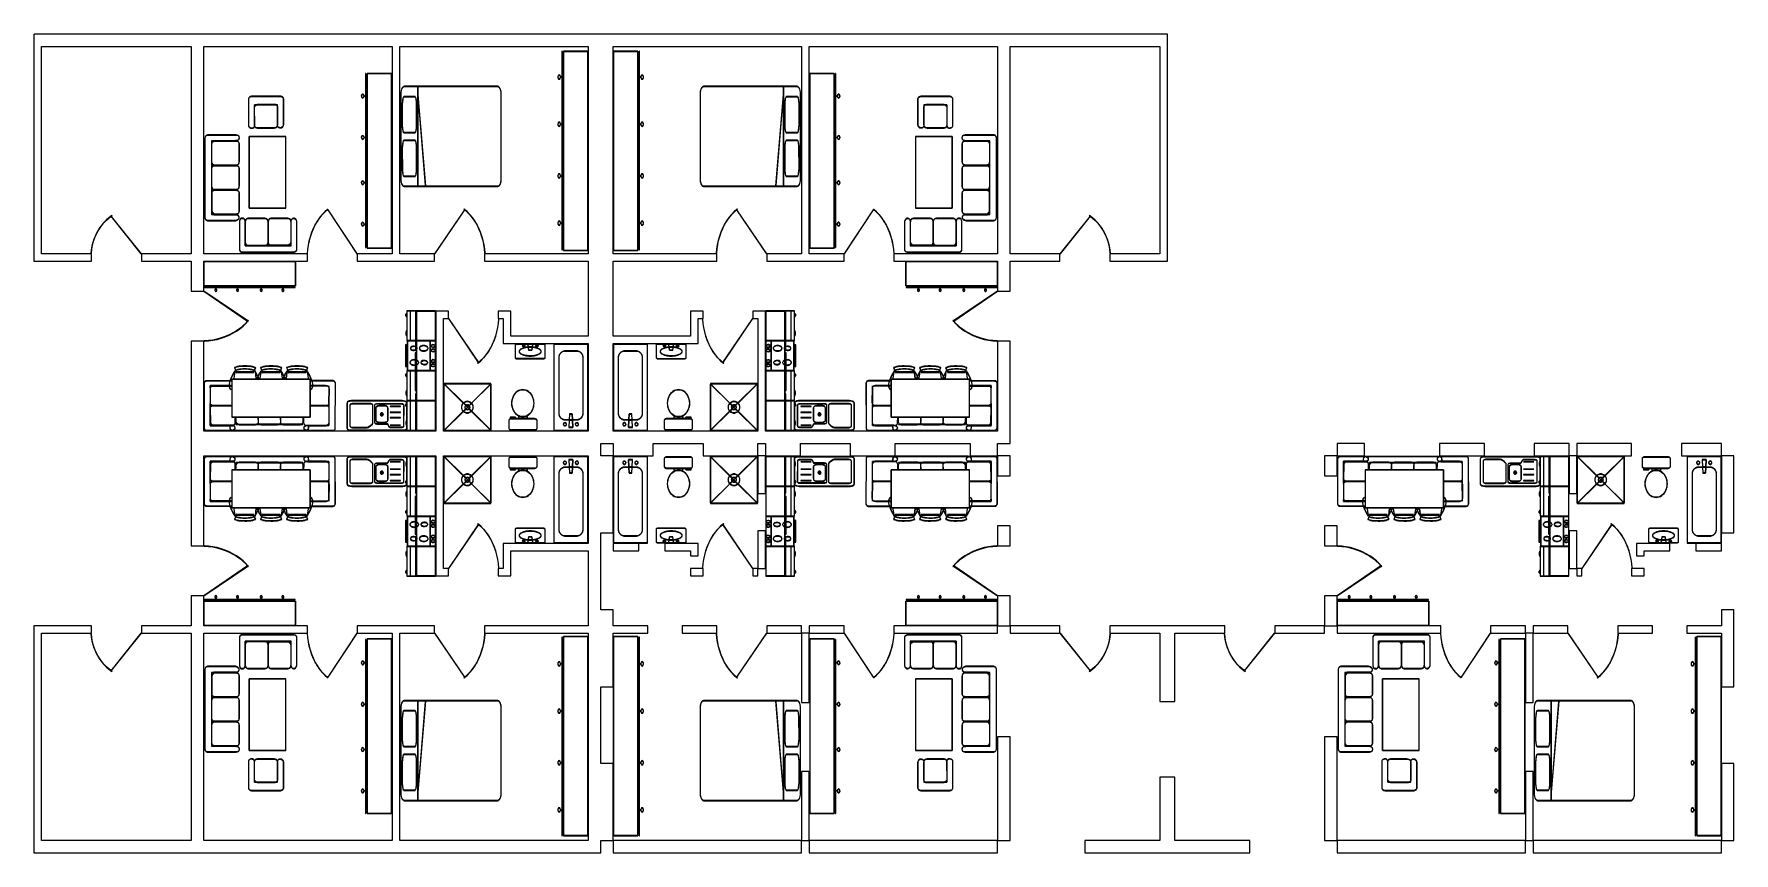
# Model space of a CAD drawing. Header units: metres. Extents: x -12.3 to 21.7, y -8.9 to 7.5.
import ezdxf

# ---------------------------------------------------------------- set-up
doc = ezdxf.new("R2010")
doc.units = ezdxf.units.M

msp = doc.modelspace()

# ---------------------------------------------------------------- linework, layer by layer
for p, q in [((10.35, 7.45), (-12.35, 7.45)), ((-12.35, 7.45), (-12.35, 2.89999)), ((-12.2, 3.04999), (-12.2, 7.2)), ((-12.2, 7.2), (-9.2, 7.2)), ((-9.2, 7.2), (-9.2, 3.04999)), ((-8.95, 3.04999), (-8.95, 7.2)), ((-8.95, 7.2), (-5.17499, 7.2)), ((-5.17499, 7.2), (-5.17499, 3.04999)), ((-5.02499, 3.04999), (-5.02499, 7.2)), ((-5.02499, 7.2), (-1.25, 7.2)), ((-1.25, 7.2), (-1.25, 3.04999)), ((-0.75, 3.04999), (-0.75, 7.2)), ((-0.75, 7.2), (3.02499, 7.2)), ((3.02499, 7.2), (3.02499, 3.04999)), ((3.17499, 3.04999), (3.17499, 7.2)), ((3.17499, 7.2), (6.95, 7.2)), ((6.95, 7.2), (6.95, 3.04999)), ((7.2, 3.04999), (7.2, 7.2)), ((7.2, 7.2), (10.2, 7.2)), ((10.2, 7.2), (10.2, 3.04999)), ((10.35, 2.89999), (10.35, 7.45)), ((-1.77151, 7.10741), (-1.77652, 7.10741)), ((-1.77652, 7.10741), (-1.77652, 6.59026)), ((-1.77151, 3.12691), (-1.77151, 7.10741)), ((-1.25493, 7.1057), (-1.74561, 7.1057)), ((-1.74561, 7.1057), (-1.74561, 3.11293)), ((-1.74208, 3.11647), (-1.74208, 7.10216)), ((-1.74208, 7.10216), (-1.25845, 7.10216)), ((-1.25845, 7.10216), (-1.25845, 3.11647)), ((-1.25493, 3.11293), (-1.25493, 7.1057)), ((-0.254379, 7.1057), (-0.745056, 7.1057)), ((-0.745056, 7.1057), (-0.745056, 3.11293)), ((-0.741531, 3.11647), (-0.741531, 7.10216)), ((-0.741531, 7.10216), (-0.257904, 7.10216)), ((-0.257904, 7.10216), (-0.257904, 3.11647)), ((-0.254379, 3.11293), (-0.254379, 7.1057)), ((-0.223465, 7.10741), (-0.22847, 7.10741)), ((-0.22847, 7.10741), (-0.22847, 3.12691)), ((-0.223465, 6.59026), (-0.223465, 7.10741)), ((-5.70589, 6.66203), (-5.71089, 6.66203)), ((-5.71089, 6.66203), (-5.71089, 6.20857)), ((-5.70589, 3.17186), (-5.70589, 6.66203)), ((-5.18929, 6.66098), (-5.67998, 6.66098)), ((-5.67998, 6.66098), (-5.67998, 3.15916)), ((-5.67644, 3.16269), (-5.67644, 6.65744)), ((-5.67644, 6.65744), (-5.19283, 6.65744)), ((-5.19283, 6.65744), (-5.19283, 3.16269)), ((-5.18929, 3.15916), (-5.18929, 6.66098)), ((-1.85457, 6.61038), (-1.85846, 6.59026)), ((-1.85846, 6.59026), (-1.85257, 6.56146)), ((-1.84186, 6.62845), (-1.85457, 6.61038)), ((-1.85345, 6.59023), (-1.84602, 6.61632)), ((-1.84802, 6.56352), (-1.85345, 6.59023)), ((-1.85257, 6.56146), (-1.84186, 6.54691)), ((-1.83647, 6.54936), (-1.84802, 6.56352)), ((-1.84602, 6.61632), (-1.83429, 6.62677)), ((-1.83223, 6.63205), (-1.84186, 6.62845)), ((-1.84186, 6.54691), (-1.83223, 6.54324)), ((-1.82632, 6.5495), (-1.83647, 6.54936)), ((-1.83429, 6.62677), (-1.82339, 6.62425)), ((-1.82069, 6.62845), (-1.83223, 6.63205)), ((-1.83223, 6.54324), (-1.82069, 6.54691)), ((-1.81555, 6.55962), (-1.82632, 6.5495)), ((-1.82339, 6.62425), (-1.81134, 6.60847)), ((-1.80884, 6.61487), (-1.82069, 6.62845)), ((-1.82069, 6.54691), (-1.80884, 6.56146)), ((-1.80797, 6.58426), (-1.81555, 6.55962)), ((-1.80772, 6.59026), (-1.81258, 6.59026)), ((-1.81258, 6.59026), (-1.81258, 6.58525)), ((-1.81258, 6.58525), (-1.80797, 6.58426)), ((-1.81134, 6.60847), (-1.80772, 6.59026)), ((-1.80272, 6.59026), (-1.80884, 6.61487)), ((-1.80884, 6.56146), (-1.80292, 6.58525)), ((-1.80292, 6.58525), (-1.77652, 6.58525)), ((-1.77652, 6.59026), (-1.80272, 6.59026)), ((-1.77652, 6.58525), (-1.77652, 5.64473)), ((-0.197266, 6.59026), (-0.223465, 6.59026)), ((-0.223465, 5.64473), (-0.223465, 6.58525)), ((-0.223465, 6.58525), (-0.197067, 6.58525)), ((-0.197006, 6.59546), (-0.197266, 6.59026)), ((-0.197067, 6.58525), (-0.191147, 6.56146)), ((-0.191147, 6.61487), (-0.197006, 6.59546)), ((-0.192261, 6.59026), (-0.186737, 6.6125)), ((-0.187408, 6.59026), (-0.192261, 6.59026)), ((-0.184433, 6.55962), (-0.192062, 6.58525)), ((-0.192062, 6.58525), (-0.187408, 6.58525)), ((-0.179291, 6.62845), (-0.191147, 6.61487)), ((-0.191147, 6.56146), (-0.179291, 6.54691)), ((-0.187408, 6.58525), (-0.187408, 6.59026)), ((-0.186737, 6.6125), (-0.173691, 6.62579)), ((-0.17366, 6.5495), (-0.184433, 6.55962)), ((-0.167755, 6.63205), (-0.179291, 6.62845)), ((-0.179291, 6.54691), (-0.167755, 6.54324)), ((-0.173691, 6.62579), (-0.163483, 6.62592)), ((-0.163513, 6.54936), (-0.17366, 6.5495)), ((-0.158127, 6.62845), (-0.167755, 6.63205)), ((-0.167755, 6.54324), (-0.158127, 6.54691)), ((-0.151962, 6.56352), (-0.163513, 6.54936)), ((-0.163483, 6.62592), (-0.151886, 6.61263)), ((-0.145416, 6.61038), (-0.158127, 6.62845)), ((-0.158127, 6.54691), (-0.147415, 6.56146)), ((-0.14653, 6.59023), (-0.151962, 6.56352)), ((-0.151886, 6.61263), (-0.14653, 6.59023)), ((-0.147415, 6.56146), (-0.1418, 6.58385)), ((-0.1418, 6.58385), (-0.145416, 6.61038)), ((3.67998, 6.66098), (3.18929, 6.66098)), ((3.18929, 6.66098), (3.18929, 3.15916)), ((3.19283, 3.16269), (3.19283, 6.65744)), ((3.19283, 6.65744), (3.67644, 6.65744)), ((3.67644, 6.65744), (3.67644, 3.16269)), ((3.67998, 3.15916), (3.67998, 6.66098)), ((3.71089, 6.66203), (3.70589, 6.66203)), ((3.70589, 6.66203), (3.70589, 3.17186)), ((3.71089, 6.20857), (3.71089, 6.66203)), ((-8.05345, 6.15814), (-8.05389, 5.6179)), ((-8.04655, 6.17412), (-8.05345, 6.15814)), ((-8.04892, 5.61838), (-8.04857, 6.15712)), ((-8.04857, 6.15712), (-8.0424, 6.17133)), ((-8.03493, 6.18652), (-8.04655, 6.17412)), ((-8.0424, 6.17133), (-8.03178, 6.18263)), ((-8.01309, 6.1989), (-8.03493, 6.18652)), ((-8.03178, 6.18263), (-8.01128, 6.19424)), ((-7.99107, 6.20445), (-8.01309, 6.1989)), ((-8.01128, 6.19424), (-7.98459, 6.19983)), ((-7.41766, 6.20668), (-7.99107, 6.20445)), ((-7.98459, 6.19983), (-7.41193, 6.20126)), ((-7.40428, 6.2049), (-7.41766, 6.20668)), ((-7.41193, 6.20126), (-7.38469, 6.19182)), ((-7.38226, 6.19618), (-7.40428, 6.2049)), ((-7.38469, 6.19182), (-7.36624, 6.17755)), ((-7.36253, 6.18089), (-7.38226, 6.19618)), ((-7.36624, 6.17755), (-7.35799, 6.16515)), ((-7.35341, 6.16716), (-7.36253, 6.18089)), ((-7.35799, 6.16515), (-7.35486, 6.15076)), ((-7.35486, 6.15076), (-7.35486, 5.636)), ((-7.34987, 6.15103), (-7.35341, 6.16716)), ((-7.34987, 5.6358), (-7.34987, 6.15103)), ((-5.78209, 6.237), (-5.79184, 6.21765)), ((-5.79184, 6.21765), (-5.79062, 6.19247)), ((-5.79062, 6.19247), (-5.77928, 6.17294)), ((-5.78764, 6.21259), (-5.77838, 6.23366)), ((-5.78256, 6.18564), (-5.78764, 6.21259)), ((-5.77112, 6.17339), (-5.78256, 6.18564)), ((-5.76993, 6.24486), (-5.78209, 6.237)), ((-5.77928, 6.17294), (-5.76665, 6.16736)), ((-5.77838, 6.23366), (-5.7666, 6.24022)), ((-5.76054, 6.17349), (-5.77112, 6.17339)), ((-5.75513, 6.24207), (-5.76993, 6.24486)), ((-5.76665, 6.16736), (-5.75513, 6.17058)), ((-5.7666, 6.24022), (-5.75478, 6.23584)), ((-5.7498, 6.1823), (-5.76054, 6.17349)), ((-5.74326, 6.23015), (-5.75513, 6.24207)), ((-5.75513, 6.17058), (-5.74326, 6.18333)), ((-5.75478, 6.23584), (-5.74417, 6.2204)), ((-5.74239, 6.20343), (-5.7498, 6.1823)), ((-5.74214, 6.20857), (-5.74693, 6.20857)), ((-5.74693, 6.20857), (-5.74693, 6.20358)), ((-5.74693, 6.20358), (-5.74239, 6.20343)), ((-5.74417, 6.2204), (-5.74214, 6.20857)), ((-5.73714, 6.20857), (-5.74326, 6.23015)), ((-5.74326, 6.18333), (-5.73738, 6.20358)), ((-5.73738, 6.20358), (-5.71089, 6.20358)), ((-5.71089, 6.20857), (-5.73714, 6.20857)), ((-5.71089, 6.20358), (-5.71089, 5.37958)), ((-4.99734, 6.317), (-5.0024, 6.28116)), ((-5.0024, 6.28116), (-5.0024, 4.51645)), ((-4.99741, 6.28081), (-4.99246, 6.31592)), ((-4.99741, 4.51678), (-4.99741, 6.28081)), ((-4.98773, 6.34834), (-4.99734, 6.317)), ((-4.99246, 6.31592), (-4.98311, 6.34645)), ((-4.97404, 6.37402), (-4.98773, 6.34834)), ((-4.98311, 6.34645), (-4.96994, 6.37115)), ((-4.9566, 6.39281), (-4.97404, 6.37402)), ((-4.96346, 6.15027), (-4.97186, 6.08145)), ((-4.96994, 6.37115), (-4.95357, 6.38884)), ((-4.96361, 6.1181), (-4.95549, 6.16211)), ((-4.95299, 6.18365), (-4.96346, 6.15027)), ((-4.94655, 6.39914), (-4.9566, 6.39281)), ((-4.95549, 6.16211), (-4.94855, 6.18138)), ((-4.95357, 6.38884), (-4.94435, 6.39465)), ((-4.94458, 6.19447), (-4.95299, 6.18365)), ((-4.94855, 6.18138), (-4.94203, 6.19017)), ((-4.93571, 6.40312), (-4.94655, 6.39914)), ((-4.94006, 6.19589), (-4.94458, 6.19447)), ((-4.94435, 6.39465), (-4.93454, 6.39827)), ((-4.94203, 6.19017), (-4.71658, 6.19017)), ((-4.71857, 6.19589), (-4.94006, 6.19589)), ((-4.92453, 6.4045), (-4.93571, 6.40312)), ((-4.93454, 6.39827), (-4.92422, 6.39951)), ((-3.07155, 6.4045), (-4.92453, 6.4045)), ((-4.92422, 6.39951), (-3.07185, 6.39951)), ((-4.71404, 6.19447), (-4.71857, 6.19589)), ((-4.71658, 6.19017), (-4.71007, 6.18138)), ((-4.70563, 6.18365), (-4.71404, 6.19447)), ((-4.71007, 6.18138), (-4.70006, 6.14923)), ((-4.69516, 6.15027), (-4.70563, 6.18365)), ((-4.70006, 6.14923), (-4.69176, 6.08118)), ((-4.68677, 6.08145), (-4.69516, 6.15027)), ((-4.6642, 6.39398), (-4.6642, 4.39992)), ((-4.65921, 6.39398), (-4.6642, 6.39398)), ((-4.65921, 4.39992), (-4.65921, 6.39398)), ((-4.65422, 6.23112), (-4.65921, 6.2307)), ((-4.65921, 6.2307), (-4.51155, 4.41272)), ((-4.50656, 4.41312), (-4.65422, 6.23112)), ((-3.07185, 6.39951), (-3.06154, 6.39827)), ((-3.06036, 6.40312), (-3.07155, 6.4045)), ((-3.06154, 6.39827), (-3.05173, 6.39467)), ((-3.04951, 6.39914), (-3.06036, 6.40312)), ((-3.05173, 6.39467), (-3.04251, 6.38884)), ((-3.03947, 6.39281), (-3.04951, 6.39914)), ((-3.04251, 6.38884), (-3.02612, 6.37115)), ((-3.0303, 6.38437), (-3.03947, 6.39281)), ((-3.01471, 6.36197), (-3.0303, 6.38437)), ((-3.02612, 6.37115), (-3.01297, 6.34645)), ((-3.00301, 6.3333), (-3.01471, 6.36197)), ((-3.01297, 6.34645), (-3.00362, 6.31592)), ((-3.00362, 6.31592), (-2.99866, 6.28081)), ((-2.99561, 6.29956), (-3.00301, 6.3333)), ((-2.99866, 6.28081), (-2.99802, 4.53564)), ((-2.99301, 6.26201), (-2.99561, 6.29956)), ((-2.99368, 4.51645), (-2.99301, 6.26201)), ((0.993683, 6.28116), (0.993011, 4.53555)), ((0.998734, 6.317), (0.993683, 6.28116)), ((0.998016, 6.26192), (1.00055, 6.29886)), ((0.998657, 4.51678), (0.998016, 6.26192)), ((1.00835, 6.34834), (0.998734, 6.317)), ((1.00055, 6.29886), (1.00778, 6.33183)), ((1.00778, 6.33183), (1.0191, 6.3596)), ((1.02203, 6.37402), (1.00835, 6.34834)), ((1.0191, 6.3596), (1.03395, 6.38095)), ((1.03947, 6.39281), (1.02203, 6.37402)), ((1.03395, 6.38095), (1.04251, 6.38884)), ((1.04951, 6.39914), (1.03947, 6.39281)), ((1.04251, 6.38884), (1.05173, 6.39467)), ((1.06036, 6.40312), (1.04951, 6.39914)), ((1.05173, 6.39467), (1.06154, 6.39827)), ((1.07155, 6.4045), (1.06036, 6.40312)), ((1.06154, 6.39827), (1.07185, 6.39951)), ((2.92453, 6.4045), (1.07155, 6.4045)), ((1.07185, 6.39951), (2.92422, 6.39951)), ((2.65422, 6.23112), (2.50656, 4.41312)), ((2.51155, 4.41272), (2.65921, 6.23073)), ((2.65921, 6.23073), (2.65422, 6.23112)), ((2.6642, 6.39398), (2.65921, 6.39398)), ((2.65921, 6.39398), (2.65921, 4.39992)), ((2.6642, 4.39992), (2.6642, 6.39398)), ((2.69516, 6.15027), (2.68677, 6.08145)), ((2.69176, 6.08118), (2.70006, 6.14923)), ((2.70563, 6.18365), (2.69516, 6.15027)), ((2.70006, 6.14923), (2.71007, 6.18138)), ((2.71404, 6.19447), (2.70563, 6.18365)), ((2.71007, 6.18138), (2.71658, 6.19017)), ((2.71857, 6.19589), (2.71404, 6.19447)), ((2.71658, 6.19017), (2.94203, 6.19017)), ((2.94006, 6.19589), (2.71857, 6.19589)), ((2.92422, 6.39951), (2.93454, 6.39827)), ((2.93571, 6.40312), (2.92453, 6.4045)), ((2.93454, 6.39827), (2.94435, 6.39465)), ((2.94655, 6.39914), (2.93571, 6.40312)), ((2.94458, 6.19447), (2.94006, 6.19589)), ((2.94203, 6.19017), (2.94855, 6.18138)), ((2.94435, 6.39465), (2.95357, 6.38884)), ((2.95299, 6.18365), (2.94458, 6.19447)), ((2.9566, 6.39281), (2.94655, 6.39914)), ((2.94855, 6.18138), (2.95857, 6.14923)), ((2.96031, 6.16344), (2.95299, 6.18365)), ((2.95357, 6.38884), (2.96994, 6.37115)), ((2.97404, 6.37402), (2.9566, 6.39281)), ((2.95857, 6.14923), (2.96687, 6.08116)), ((2.96857, 6.11871), (2.96031, 6.16344)), ((2.96994, 6.37115), (2.98311, 6.34645)), ((2.98773, 6.34834), (2.97404, 6.37402)), ((2.98311, 6.34645), (2.99246, 6.31592)), ((2.99734, 6.317), (2.98773, 6.34834)), ((2.99246, 6.31592), (2.99741, 6.28081)), ((3.0024, 6.28116), (2.99734, 6.317)), ((2.99741, 6.28081), (2.99741, 4.51678)), ((3.0024, 4.51645), (3.0024, 6.28116)), ((3.73714, 6.20857), (3.71089, 6.20857)), ((3.71089, 5.37958), (3.71089, 6.20358)), ((3.71089, 6.20358), (3.73741, 6.20296)), ((3.73741, 6.21315), (3.73714, 6.20857)), ((3.74574, 6.23376), (3.73741, 6.21315)), ((3.73741, 6.20296), (3.74326, 6.18333)), ((3.74214, 6.20857), (3.74753, 6.22755)), ((3.74693, 6.20857), (3.74214, 6.20857)), ((3.7498, 6.1823), (3.74239, 6.20358)), ((3.74239, 6.20358), (3.74693, 6.20358)), ((3.74326, 6.18333), (3.75513, 6.17058)), ((3.75877, 6.24377), (3.74574, 6.23376)), ((3.74693, 6.20358), (3.74693, 6.20857)), ((3.74753, 6.22755), (3.7605, 6.23909)), ((3.76054, 6.17349), (3.7498, 6.1823)), ((3.75513, 6.17058), (3.76993, 6.16772)), ((3.76993, 6.24486), (3.75877, 6.24377)), ((3.7605, 6.23909), (3.77115, 6.2392)), ((3.77112, 6.17339), (3.76054, 6.17349)), ((3.78209, 6.237), (3.76993, 6.24486)), ((3.76993, 6.16772), (3.78209, 6.1759)), ((3.78256, 6.18564), (3.77112, 6.17339)), ((3.77115, 6.2392), (3.78442, 6.22418)), ((3.79184, 6.21765), (3.78209, 6.237)), ((3.78209, 6.1759), (3.79184, 6.19757)), ((3.78787, 6.20854), (3.78256, 6.18564)), ((3.78442, 6.22418), (3.78787, 6.20854)), ((3.79184, 6.19757), (3.79184, 6.21765)), ((5.35078, 6.15926), (5.35052, 5.62778)), ((5.35741, 6.17438), (5.35078, 6.15926)), ((5.35545, 5.62854), (5.35568, 6.15819)), ((5.35568, 6.15819), (5.36157, 6.17162)), ((5.36853, 6.18671), (5.35741, 6.17438)), ((5.36157, 6.17162), (5.37801, 6.18768)), ((5.38959, 6.19984), (5.36853, 6.18671)), ((5.37801, 6.18768), (5.40546, 6.20003)), ((5.41129, 6.20622), (5.38959, 6.19984)), ((5.40546, 6.20003), (5.41783, 6.20169)), ((5.99107, 6.20445), (5.41129, 6.20622)), ((5.41783, 6.20169), (5.99054, 6.19948)), ((5.99054, 6.19948), (6.01843, 6.19109)), ((6.02066, 6.19556), (5.99107, 6.20445)), ((6.01843, 6.19109), (6.03755, 6.17734)), ((6.0412, 6.18076), (6.02066, 6.19556)), ((6.03755, 6.17734), (6.04616, 6.16458)), ((6.05074, 6.16656), (6.0412, 6.18076)), ((6.04616, 6.16458), (6.04941, 6.14891)), ((6.04941, 6.14891), (6.04892, 5.61838)), ((6.05441, 6.14917), (6.05074, 6.16656)), ((6.05441, 5.62941), (6.05441, 6.14917)), ((-7.93861, 5.98164), (-7.93915, 5.62859)), ((-7.93459, 5.99287), (-7.93861, 5.98164)), ((-7.89476, 6.03419), (-7.93459, 6.03412)), ((-7.93459, 6.03412), (-7.93459, 5.99287)), ((-7.93105, 6.03058), (-7.90175, 6.02983)), ((-7.93094, 5.99971), (-7.93105, 6.03058)), ((-7.92126, 6.01265), (-7.93094, 5.99971)), ((-7.93089, 5.98911), (-7.91754, 6.00931)), ((-7.92958, 5.6313), (-7.93089, 5.98911)), ((-7.90175, 6.02983), (-7.92126, 6.01265)), ((-7.91754, 6.00931), (-7.89075, 6.03065)), ((-7.88338, 6.03922), (-7.89476, 6.03419)), ((-7.89075, 6.03065), (-7.50523, 6.03108)), ((-7.53265, 6.04001), (-7.88338, 6.03922)), ((-7.50345, 6.03575), (-7.53265, 6.04001)), ((-7.50523, 6.03108), (-7.49202, 6.02348)), ((-7.4734, 6.03503), (-7.50345, 6.03575)), ((-7.49481, 6.03146), (-7.47693, 6.03149)), ((-7.48882, 6.02731), (-7.49481, 6.03146)), ((-7.49202, 6.02348), (-7.48096, 6.00961)), ((-7.47774, 6.01378), (-7.48882, 6.02731)), ((-7.48096, 6.00961), (-7.47823, 6.00291)), ((-7.47823, 6.00291), (-7.47678, 5.61433)), ((-7.47693, 6.03149), (-7.47774, 6.01378)), ((-7.4734, 6.00426), (-7.4734, 6.03503)), ((-7.46938, 5.98831), (-7.4734, 6.00426)), ((-7.46838, 5.63956), (-7.46938, 5.98831)), ((-4.97186, 6.08145), (-4.97302, 6.03996)), ((-4.97302, 6.03996), (-4.97302, 5.62903)), ((-4.96802, 6.03993), (-4.96361, 6.1181)), ((-4.96802, 5.62907), (-4.96802, 6.03993)), ((-4.69176, 6.08118), (-4.6906, 6.03993)), ((-4.6906, 6.03993), (-4.69176, 5.58705)), ((-4.68561, 5.62903), (-4.68677, 6.08145)), ((2.68677, 6.08145), (2.68561, 6.03996)), ((2.68561, 6.03996), (2.68677, 5.58678)), ((2.6906, 5.62907), (2.69176, 6.08118)), ((2.96687, 6.08116), (2.96802, 6.03993)), ((2.96802, 6.03993), (2.96802, 5.62907)), ((2.97302, 6.03996), (2.96857, 6.11871)), ((2.97302, 5.62903), (2.97302, 6.03996)), ((5.46938, 5.98831), (5.46838, 5.63956)), ((5.4734, 6.00426), (5.46938, 5.98831)), ((5.50179, 6.03497), (5.4734, 6.03503)), ((5.4734, 6.03503), (5.4734, 6.00426)), ((5.47693, 6.03149), (5.49481, 6.03146)), ((5.47774, 6.01378), (5.47693, 6.03149)), ((5.48219, 6.02058), (5.47774, 6.01378)), ((5.47823, 6.00291), (5.48608, 6.01746)), ((5.47839, 5.63594), (5.47823, 6.00291)), ((5.49481, 6.03146), (5.48219, 6.02058)), ((5.48608, 6.01746), (5.4985, 6.02795)), ((5.4985, 6.02795), (5.50639, 6.03143)), ((5.51762, 6.03926), (5.50179, 6.03497)), ((5.50639, 6.03143), (5.89075, 6.03065)), ((5.87846, 6.03999), (5.51762, 6.03926)), ((5.89476, 6.03419), (5.87846, 6.03999)), ((5.89075, 6.03065), (5.91153, 6.01546)), ((5.93459, 6.03412), (5.89476, 6.03419)), ((5.91496, 6.01909), (5.90047, 6.03064)), ((5.90047, 6.03064), (5.93105, 6.03058)), ((5.91153, 6.01546), (5.9277, 5.99556)), ((5.93094, 5.99971), (5.91496, 6.01909)), ((5.9277, 5.99556), (5.93089, 5.98911)), ((5.93089, 5.98911), (5.93086, 5.61023)), ((5.93105, 6.03058), (5.93094, 5.99971)), ((5.93459, 5.99287), (5.93459, 6.03412)), ((5.93861, 5.98164), (5.93459, 5.99287)), ((5.93958, 5.63959), (5.93861, 5.98164)), ((-8.05389, 5.6179), (-8.04977, 5.59824)), ((-8.04977, 5.59824), (-8.04163, 5.58302)), ((-8.04507, 5.59991), (-8.04892, 5.61838)), ((-8.03767, 5.58611), (-8.04507, 5.59991)), ((-8.04163, 5.58302), (-8.02972, 5.57227)), ((-8.02704, 5.57648), (-8.03767, 5.58611)), ((-8.02972, 5.57227), (-8.01485, 5.56573)), ((-8.01347, 5.57054), (-8.02704, 5.57648)), ((-8.01485, 5.56573), (-7.98816, 5.5625)), ((-7.9883, 5.56749), (-8.01347, 5.57054)), ((-7.96759, 5.57114), (-7.9883, 5.56749)), ((-7.98816, 5.5625), (-7.97623, 5.56352)), ((-7.97623, 5.56352), (-7.96576, 5.56648)), ((-7.95296, 5.58055), (-7.96759, 5.57114)), ((-7.96576, 5.56648), (-7.94949, 5.57695)), ((-7.94337, 5.59354), (-7.95296, 5.58055)), ((-7.94949, 5.57695), (-7.93896, 5.59117)), ((-7.93661, 5.61296), (-7.94337, 5.59354)), ((-7.93915, 5.62859), (-7.93661, 5.61296)), ((-7.93896, 5.59117), (-7.93385, 5.60382)), ((-7.93385, 5.60382), (-7.92841, 5.59233)), ((-7.93129, 5.6138), (-7.92958, 5.6313)), ((-7.92418, 5.595), (-7.93129, 5.6138)), ((-7.92841, 5.59233), (-7.91713, 5.57956)), ((-7.91399, 5.58344), (-7.92418, 5.595)), ((-7.91713, 5.57956), (-7.90196, 5.57095)), ((-7.90019, 5.57562), (-7.91399, 5.58344)), ((-7.90196, 5.57095), (-7.88321, 5.5667)), ((-7.88269, 5.57167), (-7.90019, 5.57562)), ((-7.88321, 5.5667), (-7.5365, 5.56668)), ((-7.53694, 5.57167), (-7.88269, 5.57167)), ((-7.5257, 5.57315), (-7.53694, 5.57167)), ((-7.5365, 5.56668), (-7.5141, 5.57085)), ((-7.50659, 5.57906), (-7.5257, 5.57315)), ((-7.5141, 5.57085), (-7.49594, 5.57927)), ((-7.49191, 5.58876), (-7.50659, 5.57906)), ((-7.49594, 5.57927), (-7.48224, 5.59195)), ((-7.48155, 5.60217), (-7.49191, 5.58876)), ((-7.48224, 5.59195), (-7.4747, 5.60527)), ((-7.47678, 5.61433), (-7.48155, 5.60217)), ((-7.4747, 5.60527), (-7.46672, 5.58899)), ((-7.47168, 5.61403), (-7.46838, 5.63956)), ((-7.46942, 5.60487), (-7.47168, 5.61403)), ((-7.46275, 5.59203), (-7.46942, 5.60487)), ((-7.46672, 5.58899), (-7.45404, 5.57768)), ((-7.45145, 5.58195), (-7.46275, 5.59203)), ((-7.45404, 5.57768), (-7.4355, 5.57051)), ((-7.43439, 5.57539), (-7.45145, 5.58195)), ((-7.4355, 5.57051), (-7.41028, 5.56804)), ((-7.41043, 5.57304), (-7.43439, 5.57539)), ((-7.39731, 5.57565), (-7.41043, 5.57304)), ((-7.41028, 5.56804), (-7.39552, 5.57097)), ((-7.38449, 5.58278), (-7.39731, 5.57565)), ((-7.39552, 5.57097), (-7.37511, 5.58403)), ((-7.36789, 5.59972), (-7.38449, 5.58278)), ((-7.37511, 5.58403), (-7.35916, 5.60403)), ((-7.35718, 5.62105), (-7.36789, 5.59972)), ((-7.35916, 5.60403), (-7.35239, 5.61963)), ((-7.35486, 5.636), (-7.35718, 5.62105)), ((-7.35239, 5.61963), (-7.34987, 5.6358)), ((-4.97302, 5.62903), (-4.96857, 5.549)), ((-4.96857, 5.549), (-4.96031, 5.50386)), ((-4.96687, 5.58705), (-4.96802, 5.62907)), ((-4.95857, 5.51816), (-4.96687, 5.58705)), ((-4.96031, 5.50386), (-4.95299, 5.48354)), ((-4.94855, 5.48581), (-4.95857, 5.51816)), ((-4.95299, 5.48354), (-4.94458, 5.47269)), ((-4.94203, 5.47699), (-4.94855, 5.48581)), ((-4.94458, 5.47269), (-4.94006, 5.47127)), ((-4.71658, 5.47699), (-4.94203, 5.47699)), ((-4.94006, 5.47127), (-4.71857, 5.47127)), ((-4.71857, 5.47127), (-4.71404, 5.47269)), ((-4.71007, 5.48581), (-4.71658, 5.47699)), ((-4.71404, 5.47269), (-4.70563, 5.48354)), ((-4.70006, 5.51816), (-4.71007, 5.48581)), ((-4.70563, 5.48354), (-4.69516, 5.51714)), ((-4.69176, 5.58705), (-4.70006, 5.51816)), ((-4.69516, 5.51714), (-4.68677, 5.58678)), ((-4.68677, 5.58678), (-4.68561, 5.62903)), ((-1.85457, 5.66486), (-1.85846, 5.64473)), ((-1.85846, 5.64473), (-1.85257, 5.61595)), ((-1.84186, 5.68294), (-1.85457, 5.66486)), ((-1.85345, 5.64471), (-1.84602, 5.67081)), ((-1.84802, 5.61801), (-1.85345, 5.64471)), ((-1.85257, 5.61595), (-1.84186, 5.60139)), ((-1.83647, 5.60385), (-1.84802, 5.61801)), ((-1.84602, 5.67081), (-1.83429, 5.68124)), ((-1.83223, 5.68652), (-1.84186, 5.68294)), ((-1.84186, 5.60139), (-1.83223, 5.59772)), ((-1.82632, 5.60399), (-1.83647, 5.60385)), ((-1.83429, 5.68124), (-1.82339, 5.67873)), ((-1.82069, 5.68294), (-1.83223, 5.68652)), ((-1.83223, 5.59772), (-1.82069, 5.60139)), ((-1.81555, 5.61411), (-1.82632, 5.60399)), ((-1.82339, 5.67873), (-1.81134, 5.66295)), ((-1.80884, 5.66934), (-1.82069, 5.68294)), ((-1.82069, 5.60139), (-1.80884, 5.61594)), ((-1.80797, 5.63875), (-1.81555, 5.61411)), ((-1.80772, 5.64473), (-1.81258, 5.64473)), ((-1.81258, 5.64473), (-1.81258, 5.63974)), ((-1.81258, 5.63974), (-1.80797, 5.63875)), ((-1.81134, 5.66295), (-1.80772, 5.64473)), ((-1.80272, 5.64473), (-1.80884, 5.66934)), ((-1.80884, 5.61594), (-1.80292, 5.63974)), ((-1.80292, 5.63974), (-1.77652, 5.63974)), ((-1.77652, 5.64473), (-1.80272, 5.64473)), ((-1.77652, 5.63974), (-1.77652, 4.61043)), ((-0.197266, 5.64473), (-0.223465, 5.64473)), ((-0.223465, 4.61043), (-0.223465, 5.63974)), ((-0.223465, 5.63974), (-0.197067, 5.63974)), ((-0.197006, 5.64995), (-0.197266, 5.64473)), ((-0.197067, 5.63974), (-0.191147, 5.61594)), ((-0.191147, 5.66934), (-0.197006, 5.64995)), ((-0.192261, 5.64473), (-0.186737, 5.66698)), ((-0.187408, 5.64473), (-0.192261, 5.64473)), ((-0.184433, 5.61411), (-0.192062, 5.63974)), ((-0.192062, 5.63974), (-0.187408, 5.63974)), ((-0.179291, 5.68294), (-0.191147, 5.66934)), ((-0.191147, 5.61594), (-0.179291, 5.60139)), ((-0.187408, 5.63974), (-0.187408, 5.64473)), ((-0.186737, 5.66698), (-0.173691, 5.68027)), ((-0.17366, 5.60399), (-0.184433, 5.61411)), ((-0.167755, 5.68652), (-0.179291, 5.68294)), ((-0.179291, 5.60139), (-0.167755, 5.59772)), ((-0.173691, 5.68027), (-0.163483, 5.68039)), ((-0.163513, 5.60385), (-0.17366, 5.60399)), ((-0.158127, 5.68294), (-0.167755, 5.68652)), ((-0.167755, 5.59772), (-0.158127, 5.60139)), ((-0.151962, 5.61801), (-0.163513, 5.60385)), ((-0.163483, 5.68039), (-0.151886, 5.6671)), ((-0.145416, 5.66486), (-0.158127, 5.68294)), ((-0.158127, 5.60139), (-0.147415, 5.61595)), ((-0.14653, 5.64471), (-0.151962, 5.61801)), ((-0.151886, 5.6671), (-0.14653, 5.64471)), ((-0.147415, 5.61595), (-0.1418, 5.63832)), ((-0.1418, 5.63832), (-0.145416, 5.66486)), ((2.68677, 5.58678), (2.69516, 5.51714)), ((2.69176, 5.58705), (2.6906, 5.62907)), ((2.70006, 5.51816), (2.69176, 5.58705)), ((2.69516, 5.51714), (2.70563, 5.48354)), ((2.71007, 5.48581), (2.70006, 5.51816)), ((2.70563, 5.48354), (2.71404, 5.47269)), ((2.71658, 5.47699), (2.71007, 5.48581)), ((2.71404, 5.47269), (2.71857, 5.47127)), ((2.94203, 5.47699), (2.71658, 5.47699)), ((2.71857, 5.47127), (2.94006, 5.47127)), ((2.94006, 5.47127), (2.94458, 5.47269)), ((2.94855, 5.48581), (2.94203, 5.47699)), ((2.94458, 5.47269), (2.95299, 5.48354)), ((2.95549, 5.50519), (2.94855, 5.48581)), ((2.95299, 5.48354), (2.96346, 5.51714)), ((2.96361, 5.54961), (2.95549, 5.50519)), ((2.96346, 5.51714), (2.97186, 5.58678)), ((2.96802, 5.62907), (2.96361, 5.54961)), ((2.97186, 5.58678), (2.97302, 5.62903)), ((5.35052, 5.62778), (5.35532, 5.61168)), ((5.35532, 5.61168), (5.36917, 5.5901)), ((5.35989, 5.61366), (5.35545, 5.62854)), ((5.37292, 5.59341), (5.35989, 5.61366)), ((5.36917, 5.5901), (5.38838, 5.57434)), ((5.39081, 5.5787), (5.37292, 5.59341)), ((5.38838, 5.57434), (5.40292, 5.5688)), ((5.40388, 5.57372), (5.39081, 5.5787)), ((5.40292, 5.5688), (5.42384, 5.56866)), ((5.42334, 5.57364), (5.40388, 5.57372)), ((5.44371, 5.57819), (5.42334, 5.57364)), ((5.42384, 5.56866), (5.44553, 5.57353)), ((5.45775, 5.58659), (5.44371, 5.57819)), ((5.44553, 5.57353), (5.46107, 5.58287)), ((5.4666, 5.59814), (5.45775, 5.58659)), ((5.46107, 5.58287), (5.47102, 5.59584)), ((5.47137, 5.61211), (5.4666, 5.59814)), ((5.46838, 5.63956), (5.47137, 5.61211)), ((5.47102, 5.59584), (5.4747, 5.60527)), ((5.4747, 5.60527), (5.48224, 5.59195)), ((5.47678, 5.61433), (5.47839, 5.63594)), ((5.48619, 5.595), (5.47678, 5.61433)), ((5.48224, 5.59195), (5.49594, 5.57927)), ((5.4987, 5.58344), (5.48619, 5.595)), ((5.49594, 5.57927), (5.5141, 5.57085)), ((5.51558, 5.57562), (5.4987, 5.58344)), ((5.5141, 5.57085), (5.5365, 5.56668)), ((5.53694, 5.57167), (5.51558, 5.57562)), ((5.5365, 5.56668), (5.88321, 5.5667)), ((5.88269, 5.57167), (5.53694, 5.57167)), ((5.90019, 5.57562), (5.88269, 5.57167)), ((5.88321, 5.5667), (5.90196, 5.57095)), ((5.91399, 5.58344), (5.90019, 5.57562)), ((5.90196, 5.57095), (5.91713, 5.57956)), ((5.92418, 5.595), (5.91399, 5.58344)), ((5.91713, 5.57956), (5.92841, 5.59233)), ((5.93086, 5.61023), (5.92418, 5.595)), ((5.92841, 5.59233), (5.93385, 5.60382)), ((5.93385, 5.60382), (5.94359, 5.58377)), ((5.93661, 5.61296), (5.93958, 5.63959)), ((5.94337, 5.59354), (5.93661, 5.61296)), ((5.95296, 5.58055), (5.94337, 5.59354)), ((5.94359, 5.58377), (5.95686, 5.57106)), ((5.96759, 5.57114), (5.95296, 5.58055)), ((5.95686, 5.57106), (5.96576, 5.56648)), ((5.96576, 5.56648), (5.97623, 5.56352)), ((5.9883, 5.56749), (5.96759, 5.57114)), ((5.97623, 5.56352), (6.00652, 5.56387)), ((6.00568, 5.5688), (5.9883, 5.56749)), ((6.02704, 5.57648), (6.00568, 5.5688)), ((6.00652, 5.56387), (6.02261, 5.5685)), ((6.02261, 5.5685), (6.0361, 5.57709)), ((6.03767, 5.58611), (6.02704, 5.57648)), ((6.0361, 5.57709), (6.0462, 5.59007)), ((6.04507, 5.59991), (6.03767, 5.58611)), ((6.04892, 5.61838), (6.04507, 5.59991)), ((6.0462, 5.59007), (6.05235, 5.6075)), ((6.05235, 5.6075), (6.05441, 5.62941)), ((-8.92169, 5.39069), (-8.92555, 5.36334)), ((-8.92555, 5.36334), (-8.92508, 3.76779)), ((-8.91486, 5.40596), (-8.92169, 5.39069)), ((-8.92056, 5.36324), (-8.91692, 5.38921)), ((-8.92056, 3.7775), (-8.92056, 5.36324)), ((-8.91692, 5.38921), (-8.90636, 5.40932)), ((-8.90472, 5.41823), (-8.91486, 5.40596)), ((-8.90636, 5.40932), (-8.89569, 5.41887)), ((-8.89131, 5.42694), (-8.90472, 5.41823)), ((-8.89569, 5.41887), (-8.88206, 5.42499)), ((-8.87471, 5.43156), (-8.89131, 5.42694)), ((-8.88206, 5.42499), (-8.86507, 5.42717)), ((-8.29788, 5.43164), (-8.87471, 5.43156)), ((-8.86507, 5.42717), (-8.29831, 5.42667)), ((-8.3136, 5.31525), (-8.79309, 5.31378)), ((-8.79309, 5.31378), (-8.79309, 3.83282)), ((-8.78955, 5.31026), (-8.30136, 5.31093)), ((-8.78955, 5.25708), (-8.78955, 5.31026)), ((-8.78651, 5.27124), (-8.78955, 5.25708)), ((-8.77876, 5.28654), (-8.78651, 5.27124)), ((-8.78523, 5.25183), (-8.78177, 5.26967)), ((-8.78522, 4.88573), (-8.78523, 5.25183)), ((-8.78177, 5.26967), (-8.77475, 5.28357)), ((-8.76654, 5.2981), (-8.77876, 5.28654)), ((-8.77475, 5.28357), (-8.76378, 5.29393)), ((-8.74947, 5.30585), (-8.76654, 5.2981)), ((-8.76378, 5.29393), (-8.74803, 5.30106)), ((-8.72713, 5.30975), (-8.74947, 5.30585)), ((-8.74803, 5.30106), (-8.72673, 5.30476)), ((-8.31902, 5.31024), (-8.72713, 5.30975)), ((-8.72673, 5.30476), (-8.30673, 5.30479)), ((-8.29472, 5.30843), (-8.31902, 5.31024)), ((-8.27028, 5.32411), (-8.3136, 5.31525)), ((-8.30673, 5.30479), (-8.28543, 5.30133)), ((-8.30136, 5.31093), (-8.27672, 5.31616)), ((-8.29831, 5.42667), (-8.27711, 5.42279)), ((-8.27562, 5.42757), (-8.29788, 5.43164)), ((-8.27457, 5.30295), (-8.29472, 5.30843)), ((-8.28543, 5.30133), (-8.2686, 5.29451)), ((-8.27711, 5.42279), (-8.26186, 5.4156)), ((-8.27672, 5.31616), (-8.25996, 5.32408)), ((-8.25902, 5.41971), (-8.27562, 5.42757)), ((-8.25868, 5.29376), (-8.27457, 5.30295)), ((-8.25589, 5.33345), (-8.27028, 5.32411)), ((-8.2686, 5.29451), (-8.25612, 5.28445)), ((-8.26186, 5.4156), (-8.25154, 5.4055)), ((-8.25996, 5.32408), (-8.24612, 5.33679)), ((-8.24747, 5.40842), (-8.25902, 5.41971)), ((-8.24719, 5.28081), (-8.25868, 5.29376)), ((-8.25612, 5.28445), (-8.24773, 5.27098)), ((-8.24571, 5.34734), (-8.25589, 5.33345)), ((-8.25154, 5.4055), (-8.24513, 5.39247)), ((-8.24773, 5.27098), (-8.24339, 5.25362)), ((-8.24039, 5.39401), (-8.24747, 5.40842)), ((-8.2402, 5.26404), (-8.24719, 5.28081)), ((-8.24612, 5.33679), (-8.24113, 5.34531)), ((-8.2428, 5.35643), (-8.24571, 5.34734)), ((-8.24513, 5.39247), (-8.24174, 5.36742)), ((-8.24339, 5.25362), (-8.24284, 4.90033)), ((-8.24174, 5.36742), (-8.2428, 5.35643)), ((-8.24113, 5.34531), (-8.2379, 5.35542)), ((-8.23712, 5.37682), (-8.24039, 5.39401)), ((-8.23784, 5.24338), (-8.2402, 5.26404)), ((-8.23843, 4.88707), (-8.23784, 5.24338)), ((-8.2379, 5.35542), (-8.23712, 5.37682)), ((-7.30679, 5.39862), (-8.04247, 5.39862)), ((-8.04247, 5.39862), (-8.04247, 3.96042)), ((-8.03893, 3.96396), (-8.03893, 5.39508)), ((-8.03893, 5.39508), (-7.31033, 5.39508)), ((-7.31033, 5.39508), (-7.31033, 3.96396)), ((-7.30679, 3.96042), (-7.30679, 5.39862)), ((-5.78209, 5.408), (-5.79184, 5.38866)), ((-5.79184, 5.38866), (-5.79062, 5.36348)), ((-5.79062, 5.36348), (-5.77928, 5.34396)), ((-5.78764, 5.38359), (-5.77838, 5.40466)), ((-5.78256, 5.35664), (-5.78764, 5.38359)), ((-5.77112, 5.34439), (-5.78256, 5.35664)), ((-5.76993, 5.41586), (-5.78209, 5.408)), ((-5.77928, 5.34396), (-5.76665, 5.33836)), ((-5.77838, 5.40466), (-5.7666, 5.41122)), ((-5.76054, 5.3445), (-5.77112, 5.34439)), ((-5.75513, 5.41309), (-5.76993, 5.41586)), ((-5.76665, 5.33836), (-5.75513, 5.34158)), ((-5.7666, 5.41122), (-5.75478, 5.40685)), ((-5.7498, 5.3533), (-5.76054, 5.3445)), ((-5.74326, 5.40115), (-5.75513, 5.41309)), ((-5.75513, 5.34158), (-5.74326, 5.35434)), ((-5.75478, 5.40685), (-5.74417, 5.3914)), ((-5.74239, 5.37444), (-5.7498, 5.3533)), ((-5.74214, 5.37958), (-5.74693, 5.37958)), ((-5.74693, 5.37958), (-5.74693, 5.37459)), ((-5.74693, 5.37459), (-5.74239, 5.37444)), ((-5.74417, 5.3914), (-5.74214, 5.37958)), ((-5.73714, 5.37958), (-5.74326, 5.40115)), ((-5.74326, 5.35434), (-5.73738, 5.37459)), ((-5.73738, 5.37459), (-5.71089, 5.37459)), ((-5.71089, 5.37958), (-5.73714, 5.37958)), ((-5.71089, 5.37459), (-5.71089, 4.47266)), ((-4.97186, 5.20717), (-4.97302, 5.1649)), ((-4.97302, 5.1649), (-4.97186, 4.71355)), ((-4.96346, 5.27681), (-4.97186, 5.20717)), ((-4.96802, 4.75583), (-4.96687, 5.20688)), ((-4.96687, 5.20688), (-4.95857, 5.27577)), ((-4.95299, 5.31041), (-4.96346, 5.27681)), ((-4.95857, 5.27577), (-4.94855, 5.30812)), ((-4.94458, 5.32124), (-4.95299, 5.31041)), ((-4.94855, 5.30812), (-4.94203, 5.31696)), ((-4.94006, 5.32268), (-4.94458, 5.32124)), ((-4.94203, 5.31696), (-4.71658, 5.31694)), ((-4.71857, 5.32268), (-4.94006, 5.32268)), ((-4.71404, 5.32124), (-4.71857, 5.32268)), ((-4.71658, 5.31694), (-4.71008, 5.30812)), ((-4.70563, 5.31041), (-4.71404, 5.32124)), ((-4.71008, 5.30812), (-4.70006, 5.27577)), ((-4.69516, 5.27681), (-4.70563, 5.31041)), ((-4.70006, 5.27577), (-4.69176, 5.20688)), ((-4.68677, 5.20717), (-4.69516, 5.27681)), ((-4.69176, 5.20688), (-4.6906, 5.16487)), ((-4.6906, 5.16487), (-4.69176, 4.71382)), ((-4.68561, 4.7558), (-4.68677, 5.20717)), ((2.68677, 5.20717), (2.68561, 5.1649)), ((2.68561, 5.1649), (2.68677, 4.71355)), ((2.69516, 5.27681), (2.68677, 5.20717)), ((2.6906, 4.75583), (2.69176, 5.20688)), ((2.69176, 5.20688), (2.70006, 5.27577)), ((2.70563, 5.31041), (2.69516, 5.27681)), ((2.70006, 5.27577), (2.71008, 5.30812)), ((2.71404, 5.32124), (2.70563, 5.31041)), ((2.71008, 5.30812), (2.71658, 5.31694)), ((2.71857, 5.32268), (2.71404, 5.32124)), ((2.71658, 5.31694), (2.94203, 5.31696)), ((2.94006, 5.32268), (2.71857, 5.32268)), ((2.94458, 5.32124), (2.94006, 5.32268)), ((2.94203, 5.31696), (2.94855, 5.30812)), ((2.95299, 5.31041), (2.94458, 5.32124)), ((2.94855, 5.30812), (2.95857, 5.27577)), ((2.96346, 5.27681), (2.95299, 5.31041)), ((2.95857, 5.27577), (2.96687, 5.20688)), ((2.97186, 5.20717), (2.96346, 5.27681)), ((2.96687, 5.20688), (2.96802, 5.16487)), ((2.96802, 5.16487), (2.96687, 4.71382)), ((2.97302, 4.7558), (2.97186, 5.20717)), ((3.73714, 5.37958), (3.71089, 5.37958)), ((3.71089, 4.47266), (3.71089, 5.37459)), ((3.71089, 5.37459), (3.73741, 5.37396)), ((3.74326, 5.40115), (3.73714, 5.37958)), ((3.73741, 5.37396), (3.74326, 5.35434)), ((3.74214, 5.37958), (3.74753, 5.39856)), ((3.74693, 5.37958), (3.74214, 5.37958)), ((3.7498, 5.3533), (3.74239, 5.37459)), ((3.74239, 5.37459), (3.74693, 5.37459)), ((3.75513, 5.41309), (3.74326, 5.40115)), ((3.74326, 5.35434), (3.75513, 5.34158)), ((3.74693, 5.37459), (3.74693, 5.37958)), ((3.74753, 5.39856), (3.7605, 5.4101)), ((3.76054, 5.3445), (3.7498, 5.3533)), ((3.76993, 5.41586), (3.75513, 5.41309)), ((3.75513, 5.34158), (3.76993, 5.33873)), ((3.7605, 5.4101), (3.77115, 5.4102)), ((3.77112, 5.34439), (3.76054, 5.3445)), ((3.78209, 5.408), (3.76993, 5.41586)), ((3.76993, 5.33873), (3.78209, 5.34691)), ((3.78256, 5.35664), (3.77112, 5.34439)), ((3.77115, 5.4102), (3.78442, 5.39519)), ((3.79184, 5.38866), (3.78209, 5.408)), ((3.78209, 5.34691), (3.79184, 5.36858)), ((3.78787, 5.37956), (3.78256, 5.35664)), ((3.78442, 5.39519), (3.78787, 5.37956)), ((3.79184, 5.36858), (3.79184, 5.38866)), ((6.04247, 5.39862), (5.30679, 5.39862)), ((5.30679, 5.39862), (5.30679, 3.96042)), ((5.31033, 3.96396), (5.31033, 5.39508)), ((5.31033, 5.39508), (6.03893, 5.39508)), ((6.03893, 5.39508), (6.03893, 3.96396)), ((6.04247, 3.96042), (6.04247, 5.39862)), ((6.24039, 5.39401), (6.23674, 5.36728)), ((6.23674, 5.36728), (6.2379, 5.35542)), ((6.23843, 5.2542), (6.23784, 4.90022)), ((6.2379, 5.35542), (6.24113, 5.34531)), ((6.24312, 5.2729), (6.23843, 5.2542)), ((6.24748, 5.40842), (6.24039, 5.39401)), ((6.24113, 5.34531), (6.24612, 5.33679)), ((6.2428, 5.35643), (6.24323, 5.3848)), ((6.24571, 5.34734), (6.2428, 5.35643)), ((6.24284, 5.24324), (6.24504, 5.2628)), ((6.24341, 4.88754), (6.24284, 5.24324)), ((6.25238, 5.28777), (6.24312, 5.2729)), ((6.24323, 5.3848), (6.24789, 5.39937)), ((6.24504, 5.2628), (6.25142, 5.27817)), ((6.25589, 5.33345), (6.24571, 5.34734)), ((6.24612, 5.33679), (6.25996, 5.32408)), ((6.25902, 5.41971), (6.24748, 5.40842)), ((6.24789, 5.39937), (6.25615, 5.4109)), ((6.25142, 5.27817), (6.26183, 5.28989)), ((6.26608, 5.29883), (6.25238, 5.28777)), ((6.27028, 5.32411), (6.25589, 5.33345)), ((6.25615, 5.4109), (6.2688, 5.41957)), ((6.27562, 5.42757), (6.25902, 5.41971)), ((6.25996, 5.32408), (6.28532, 5.31367)), ((6.26183, 5.28989), (6.27646, 5.29832)), ((6.28412, 5.30615), (6.26608, 5.29883)), ((6.2688, 5.41957), (6.28693, 5.42519)), ((6.29449, 5.31689), (6.27028, 5.32411)), ((6.29788, 5.43164), (6.27562, 5.42757)), ((6.27646, 5.29832), (6.29553, 5.3035)), ((6.30635, 5.30978), (6.28412, 5.30615)), ((6.28532, 5.31367), (6.31352, 5.31026)), ((6.28693, 5.42519), (6.31143, 5.42717)), ((6.79309, 5.31378), (6.29449, 5.31689)), ((6.29553, 5.3035), (6.31909, 5.30524)), ((6.86523, 5.43217), (6.29788, 5.43164)), ((6.71387, 5.31024), (6.30635, 5.30978)), ((6.31143, 5.42717), (6.87405, 5.42661)), ((6.31352, 5.31026), (6.78955, 5.31026)), ((6.31909, 5.30524), (6.72673, 5.30476)), ((6.73898, 5.30827), (6.71387, 5.31024)), ((6.72673, 5.30476), (6.74803, 5.30106)), ((6.75864, 5.30244), (6.73898, 5.30827)), ((6.74803, 5.30106), (6.76378, 5.29393)), ((6.77324, 5.29279), (6.75864, 5.30244)), ((6.76378, 5.29393), (6.77475, 5.28357)), ((6.78317, 5.27936), (6.77324, 5.29279)), ((6.77475, 5.28357), (6.78177, 5.26967)), ((6.78177, 5.26967), (6.78523, 5.25183)), ((6.78885, 5.26221), (6.78317, 5.27936)), ((6.78523, 5.25183), (6.78522, 4.88573)), ((6.78955, 5.31026), (6.78885, 5.26221)), ((6.79309, 3.83282), (6.79309, 5.31378)), ((6.88341, 5.42981), (6.86523, 5.43217)), ((6.87405, 5.42661), (6.88927, 5.42239)), ((6.89842, 5.42307), (6.88341, 5.42981)), ((6.88927, 5.42239), (6.90138, 5.41451)), ((6.9102, 5.41251), (6.89842, 5.42307)), ((6.90138, 5.41451), (6.9106, 5.40335)), ((6.91869, 5.39867), (6.9102, 5.41251)), ((6.9106, 5.40335), (6.91893, 5.38113)), ((6.92513, 5.37296), (6.91869, 5.39867)), ((6.91893, 5.38113), (6.92056, 5.36324)), ((6.92056, 5.36324), (6.9201, 3.76831)), ((6.92555, 3.77737), (6.92513, 5.37296)), ((-8.78955, 4.76733), (-8.78885, 4.87366)), ((-8.78651, 4.78128), (-8.78955, 4.76733)), ((-8.78885, 4.87366), (-8.78317, 4.85382)), ((-8.77876, 4.79614), (-8.78651, 4.78128)), ((-8.78523, 4.76213), (-8.78178, 4.77966)), ((-8.78171, 4.86453), (-8.78522, 4.88573)), ((-8.78317, 4.85382), (-8.77324, 4.83865)), ((-8.78178, 4.77966), (-8.7748, 4.79309)), ((-8.77458, 4.8484), (-8.78171, 4.86453)), ((-8.76654, 4.80721), (-8.77876, 4.79614)), ((-8.7748, 4.79309), (-8.76387, 4.80298)), ((-8.76358, 4.83679), (-8.77458, 4.8484)), ((-8.77324, 4.83865), (-8.75864, 4.82797)), ((-8.74947, 4.81453), (-8.76654, 4.80721)), ((-8.76387, 4.80298), (-8.74811, 4.80972)), ((-8.74792, 4.82904), (-8.76358, 4.83679)), ((-8.75864, 4.82797), (-8.73898, 4.82167)), ((-8.72713, 4.81816), (-8.74947, 4.81453)), ((-8.74811, 4.80972), (-8.72676, 4.81319)), ((-8.7267, 4.82509), (-8.74792, 4.82904)), ((-8.73898, 4.82167), (-8.71387, 4.8196)), ((-8.30635, 4.81816), (-8.72713, 4.81816)), ((-8.72676, 4.81319), (-8.30673, 4.81319)), ((-8.31911, 4.8246), (-8.7267, 4.82509)), ((-8.71387, 4.8196), (-8.30635, 4.82013)), ((-8.29568, 4.82664), (-8.31911, 4.8246)), ((-8.30673, 4.81319), (-8.28543, 4.80971)), ((-8.30635, 4.82013), (-8.28412, 4.82445)), ((-8.28412, 4.81453), (-8.30635, 4.81816)), ((-8.27676, 4.83276), (-8.29568, 4.82664)), ((-8.28543, 4.80971), (-8.2686, 4.80289)), ((-8.28412, 4.82445), (-8.26608, 4.83319)), ((-8.26608, 4.80721), (-8.28412, 4.81453)), ((-8.26216, 4.84285), (-8.27676, 4.83276)), ((-8.2686, 4.80289), (-8.25612, 4.79283)), ((-8.26608, 4.83319), (-8.25238, 4.84648)), ((-8.25238, 4.79614), (-8.26608, 4.80721)), ((-8.25162, 4.85715), (-8.26216, 4.84285)), ((-8.25612, 4.79283), (-8.24773, 4.77936)), ((-8.25238, 4.84648), (-8.24312, 4.8644)), ((-8.24312, 4.78128), (-8.25238, 4.79614)), ((-8.24509, 4.87616), (-8.25162, 4.85715)), ((-8.24773, 4.77936), (-8.24339, 4.76199)), ((-8.24284, 4.90033), (-8.24509, 4.87616)), ((-8.24312, 4.8644), (-8.23843, 4.88707)), ((-8.23843, 4.76257), (-8.24312, 4.78128)), ((6.23784, 4.90022), (6.2402, 4.87514)), ((6.24312, 4.78128), (6.23843, 4.76257)), ((6.2402, 4.87514), (6.24719, 4.85484)), ((6.25238, 4.79614), (6.24312, 4.78128)), ((6.24339, 4.76199), (6.24773, 4.77936)), ((6.24785, 4.86603), (6.24341, 4.88754)), ((6.24719, 4.85484), (6.25868, 4.83926)), ((6.24773, 4.77936), (6.25612, 4.79283)), ((6.25639, 4.84944), (6.24785, 4.86603)), ((6.26608, 4.80721), (6.25238, 4.79614)), ((6.25612, 4.79283), (6.2686, 4.80289)), ((6.26894, 4.83731), (6.25639, 4.84944)), ((6.25868, 4.83926), (6.27457, 4.82826)), ((6.28412, 4.81453), (6.26608, 4.80721)), ((6.2686, 4.80289), (6.28543, 4.80971)), ((6.28566, 4.82921), (6.26894, 4.83731)), ((6.27457, 4.82826), (6.29472, 4.82175)), ((6.30635, 4.81816), (6.28412, 4.81453)), ((6.28543, 4.80971), (6.30673, 4.81319)), ((6.30679, 4.8251), (6.28566, 4.82921)), ((6.29472, 4.82175), (6.31902, 4.8196)), ((6.71387, 4.81862), (6.30635, 4.81816)), ((6.30673, 4.81319), (6.72676, 4.81319)), ((6.7267, 4.82509), (6.30679, 4.8251)), ((6.31902, 4.8196), (6.72713, 4.82011)), ((6.73898, 4.8168), (6.71387, 4.81862)), ((6.74792, 4.82904), (6.7267, 4.82509)), ((6.72676, 4.81319), (6.74811, 4.80972)), ((6.72713, 4.82011), (6.74947, 4.82428)), ((6.75864, 4.81134), (6.73898, 4.8168)), ((6.76358, 4.83679), (6.74792, 4.82904)), ((6.74811, 4.80972), (6.76387, 4.80298)), ((6.74947, 4.82428), (6.76654, 4.83275)), ((6.77324, 4.80214), (6.75864, 4.81134)), ((6.77458, 4.8484), (6.76358, 4.83679)), ((6.76387, 4.80298), (6.7748, 4.79309)), ((6.76654, 4.83275), (6.77876, 4.84567)), ((6.78317, 4.78918), (6.77324, 4.80214)), ((6.78171, 4.86453), (6.77458, 4.8484)), ((6.7748, 4.79309), (6.78178, 4.77966)), ((6.77876, 4.84567), (6.78651, 4.86314)), ((6.78522, 4.88573), (6.78171, 4.86453)), ((6.78178, 4.77966), (6.78523, 4.76213)), ((6.78885, 4.77242), (6.78317, 4.78918)), ((6.78651, 4.86314), (6.78955, 4.8797)), ((6.78955, 4.8797), (6.78885, 4.77242)), ((-8.78522, 4.39581), (-8.78523, 4.76213)), ((-8.24339, 4.76199), (-8.24284, 4.40871)), ((-8.23843, 4.39545), (-8.23843, 4.76257)), ((-5.78209, 4.50108), (-5.79184, 4.48174)), ((-5.79184, 4.48174), (-5.79062, 4.45654)), ((-5.79062, 4.45654), (-5.77928, 4.43703)), ((-5.78764, 4.47665), (-5.77838, 4.49774)), ((-5.78256, 4.44971), (-5.78764, 4.47665)), ((-5.77112, 4.43745), (-5.78256, 4.44971)), ((-5.76993, 4.50893), (-5.78209, 4.50108)), ((-5.77928, 4.43703), (-5.76665, 4.43143)), ((-5.77838, 4.49774), (-5.7666, 4.5043)), ((-5.76054, 4.43756), (-5.77112, 4.43745)), ((-5.75513, 4.50615), (-5.76993, 4.50893)), ((-5.76665, 4.43143), (-5.75513, 4.43465)), ((-5.7666, 4.5043), (-5.75478, 4.49991)), ((-5.7498, 4.44637), (-5.76054, 4.43756)), ((-5.74326, 4.49423), (-5.75513, 4.50615)), ((-5.75513, 4.43465), (-5.74326, 4.4474)), ((-5.75478, 4.49991), (-5.74417, 4.48448)), ((-5.74239, 4.46751), (-5.7498, 4.44637)), ((-5.74214, 4.47266), (-5.74693, 4.47266)), ((-5.74693, 4.47266), (-5.74693, 4.46765)), ((-5.74693, 4.46765), (-5.74239, 4.46751)), ((-5.74417, 4.48448), (-5.74214, 4.47266)), ((-5.73714, 4.47266), (-5.74326, 4.49423)), ((-5.74326, 4.4474), (-5.73738, 4.46765)), ((-5.73738, 4.46765), (-5.71089, 4.46765)), ((-5.71089, 4.47266), (-5.73714, 4.47266)), ((-5.71089, 4.46765), (-5.71089, 3.64366)), ((-5.0024, 4.51645), (-4.99733, 4.48083)), ((-4.99246, 4.48193), (-4.99741, 4.51678)), ((-4.99733, 4.48083), (-4.98772, 4.44989)), ((-4.98311, 4.45181), (-4.99246, 4.48193)), ((-4.98772, 4.44989), (-4.97401, 4.42464)), ((-4.96994, 4.42755), (-4.98311, 4.45181)), ((-4.97186, 4.71355), (-4.96346, 4.64391)), ((-4.95357, 4.41026), (-4.96994, 4.42755)), ((-4.96687, 4.71382), (-4.96802, 4.75583)), ((-4.95857, 4.64493), (-4.96687, 4.71382)), ((-4.96346, 4.64391), (-4.95299, 4.61031)), ((-4.94855, 4.61258), (-4.95857, 4.64493)), ((-4.95299, 4.61031), (-4.94458, 4.59946)), ((-4.94203, 4.60376), (-4.94855, 4.61258)), ((-4.94458, 4.59946), (-4.94006, 4.59804)), ((-4.71658, 4.60376), (-4.94203, 4.60376)), ((-4.94006, 4.59804), (-4.71857, 4.59804)), ((-4.71857, 4.59804), (-4.71404, 4.59946)), ((-4.71007, 4.61258), (-4.71658, 4.60376)), ((-4.71404, 4.59946), (-4.70563, 4.61031)), ((-4.70006, 4.64493), (-4.71007, 4.61258)), ((-4.70563, 4.61031), (-4.69516, 4.64391)), ((-4.69176, 4.71382), (-4.70006, 4.64493)), ((-4.69516, 4.64391), (-4.68677, 4.71355)), ((-4.68677, 4.71355), (-4.68561, 4.7558)), ((-3.0191, 4.43887), (-3.03395, 4.41797)), ((-3.02206, 4.42464), (-3.00836, 4.44989)), ((-3.00778, 4.4662), (-3.0191, 4.43887)), ((-3.00836, 4.44989), (-2.99873, 4.48083)), ((-3.00055, 4.49884), (-3.00778, 4.4662)), ((-2.99802, 4.53564), (-3.00055, 4.49884)), ((-2.99873, 4.48083), (-2.99368, 4.51645)), ((-1.85457, 4.63055), (-1.85846, 4.61043)), ((-1.85846, 4.61043), (-1.85257, 4.58163)), ((-1.84186, 4.64864), (-1.85457, 4.63055)), ((-1.85345, 4.61041), (-1.84602, 4.63651)), ((-1.84802, 4.58371), (-1.85345, 4.61041)), ((-1.85257, 4.58163), (-1.84186, 4.56709)), ((-1.83647, 4.56955), (-1.84802, 4.58371)), ((-1.84602, 4.63651), (-1.83429, 4.64696)), ((-1.83223, 4.65222), (-1.84186, 4.64864)), ((-1.84186, 4.56709), (-1.83223, 4.56342)), ((-1.82632, 4.56969), (-1.83647, 4.56955)), ((-1.83429, 4.64696), (-1.82339, 4.64442)), ((-1.82069, 4.64864), (-1.83223, 4.65222)), ((-1.83223, 4.56342), (-1.82069, 4.56709)), ((-1.81555, 4.5798), (-1.82632, 4.56969)), ((-1.82339, 4.64442), (-1.81134, 4.62865)), ((-1.80884, 4.63504), (-1.82069, 4.64864)), ((-1.82069, 4.56709), (-1.80884, 4.58163)), ((-1.80797, 4.60445), (-1.81555, 4.5798)), ((-1.80772, 4.61043), (-1.81258, 4.61043)), ((-1.81258, 4.61043), (-1.81258, 4.60544)), ((-1.81258, 4.60544), (-1.80797, 4.60445)), ((-1.81134, 4.62865), (-1.80772, 4.61043)), ((-1.80272, 4.61043), (-1.80884, 4.63504)), ((-1.80884, 4.58163), (-1.80292, 4.60544)), ((-1.80292, 4.60544), (-1.77652, 4.60544)), ((-1.77652, 4.61043), (-1.80272, 4.61043)), ((-1.77652, 4.60544), (-1.77652, 3.66496)), ((-0.197266, 4.61043), (-0.223465, 4.61043)), ((-0.223465, 3.66496), (-0.223465, 4.60544)), ((-0.223465, 4.60544), (-0.197067, 4.60544)), ((-0.197006, 4.61565), (-0.197266, 4.61043)), ((-0.197067, 4.60544), (-0.191147, 4.58163)), ((-0.191147, 4.63504), (-0.197006, 4.61565)), ((-0.192261, 4.61043), (-0.186737, 4.63269)), ((-0.187408, 4.61043), (-0.192261, 4.61043)), ((-0.184433, 4.5798), (-0.192062, 4.60544)), ((-0.192062, 4.60544), (-0.187408, 4.60544)), ((-0.179291, 4.64864), (-0.191147, 4.63504)), ((-0.191147, 4.58163), (-0.179291, 4.56709)), ((-0.187408, 4.60544), (-0.187408, 4.61043)), ((-0.186737, 4.63269), (-0.173691, 4.64598)), ((-0.17366, 4.56969), (-0.184433, 4.5798)), ((-0.167755, 4.65222), (-0.179291, 4.64864)), ((-0.179291, 4.56709), (-0.167755, 4.56342)), ((-0.173691, 4.64598), (-0.163483, 4.6461)), ((-0.163513, 4.56955), (-0.17366, 4.56969)), ((-0.158127, 4.64864), (-0.167755, 4.65222)), ((-0.167755, 4.56342), (-0.158127, 4.56709)), ((-0.151962, 4.58371), (-0.163513, 4.56955)), ((-0.163483, 4.6461), (-0.151886, 4.6328)), ((-0.145416, 4.63055), (-0.158127, 4.64864)), ((-0.158127, 4.56709), (-0.147415, 4.58163)), ((-0.14653, 4.61041), (-0.151962, 4.58371)), ((-0.151886, 4.6328), (-0.14653, 4.61041)), ((-0.147415, 4.58163), (-0.1418, 4.60402)), ((-0.1418, 4.60402), (-0.145416, 4.63055)), ((0.993011, 4.53555), (0.995605, 4.49812)), ((0.995605, 4.49812), (1.00301, 4.46472)), ((1.00362, 4.48193), (0.998657, 4.51678)), ((1.00301, 4.46472), (1.01472, 4.43648)), ((1.01297, 4.45181), (1.00362, 4.48193)), ((1.02612, 4.42755), (1.01297, 4.45181)), ((1.01472, 4.43648), (1.03033, 4.41452)), ((1.04251, 4.41026), (1.02612, 4.42755)), ((2.68677, 4.71355), (2.69516, 4.64391)), ((2.69176, 4.71382), (2.6906, 4.75583)), ((2.70006, 4.64493), (2.69176, 4.71382)), ((2.69516, 4.64391), (2.70563, 4.61031)), ((2.71007, 4.61258), (2.70006, 4.64493)), ((2.70563, 4.61031), (2.71404, 4.59946)), ((2.71658, 4.60376), (2.71007, 4.61258)), ((2.71404, 4.59946), (2.71857, 4.59804)), ((2.94203, 4.60376), (2.71658, 4.60376)), ((2.71857, 4.59804), (2.94006, 4.59804)), ((2.94006, 4.59804), (2.94458, 4.59946)), ((2.94855, 4.61258), (2.94203, 4.60376)), ((2.94458, 4.59946), (2.95299, 4.61031)), ((2.95857, 4.64493), (2.94855, 4.61258)), ((2.95299, 4.61031), (2.96346, 4.64391)), ((2.96994, 4.42755), (2.95357, 4.41026)), ((2.96687, 4.71382), (2.95857, 4.64493)), ((2.96346, 4.64391), (2.97186, 4.71355)), ((2.98311, 4.45181), (2.96994, 4.42755)), ((2.97186, 4.71355), (2.97302, 4.7558)), ((2.97401, 4.42464), (2.98772, 4.44989)), ((2.99246, 4.48193), (2.98311, 4.45181)), ((2.98772, 4.44989), (2.99733, 4.48083)), ((2.99741, 4.51678), (2.99246, 4.48193)), ((2.99733, 4.48083), (3.0024, 4.51645)), ((3.73714, 4.47266), (3.71089, 4.47266)), ((3.71089, 3.64366), (3.71089, 4.46765)), ((3.71089, 4.46765), (3.73741, 4.46703)), ((3.73741, 4.47722), (3.73714, 4.47266)), ((3.74574, 4.49785), (3.73741, 4.47722)), ((3.73741, 4.46703), (3.74326, 4.4474)), ((3.74214, 4.47266), (3.74753, 4.49162)), ((3.74693, 4.47266), (3.74214, 4.47266)), ((3.7498, 4.44637), (3.74239, 4.46765)), ((3.74239, 4.46765), (3.74693, 4.46765)), ((3.74326, 4.4474), (3.75513, 4.43465)), ((3.75877, 4.50786), (3.74574, 4.49785)), ((3.74693, 4.46765), (3.74693, 4.47266)), ((3.74753, 4.49162), (3.7605, 4.50316)), ((3.76054, 4.43756), (3.7498, 4.44637)), ((3.75513, 4.43465), (3.76993, 4.43181)), ((3.76993, 4.50893), (3.75877, 4.50786)), ((3.7605, 4.50316), (3.77115, 4.50327)), ((3.77112, 4.43745), (3.76054, 4.43756)), ((3.78209, 4.50108), (3.76993, 4.50893)), ((3.76993, 4.43181), (3.78209, 4.43997)), ((3.78256, 4.44971), (3.77112, 4.43745)), ((3.77115, 4.50327), (3.78442, 4.48825)), ((3.79184, 4.48174), (3.78209, 4.50108)), ((3.78209, 4.43997), (3.79184, 4.46165)), ((3.78787, 4.47263), (3.78256, 4.44971)), ((3.78442, 4.48825), (3.78787, 4.47263)), ((3.79184, 4.46165), (3.79184, 4.48174)), ((6.23843, 4.76257), (6.23843, 4.39545)), ((6.24341, 4.39592), (6.24339, 4.76199)), ((6.78523, 4.76213), (6.78522, 4.39581)), ((-8.78912, 4.27097), (-8.78885, 4.38351)), ((-8.78558, 4.28967), (-8.78912, 4.27097)), ((-8.78885, 4.38351), (-8.78317, 4.36322)), ((-8.77808, 4.30453), (-8.78558, 4.28967)), ((-8.78171, 4.37413), (-8.78522, 4.39581)), ((-8.78415, 4.27054), (-8.78084, 4.28812)), ((-8.78391, 3.90871), (-8.78415, 4.27054)), ((-8.78317, 4.36322), (-8.77324, 4.34764)), ((-8.77455, 4.35754), (-8.78171, 4.37413)), ((-8.78084, 4.28812), (-8.77408, 4.30154)), ((-8.76613, 4.3156), (-8.77808, 4.30453)), ((-8.76353, 4.34557), (-8.77455, 4.35754)), ((-8.77408, 4.30154), (-8.76343, 4.3114)), ((-8.77324, 4.34764), (-8.75864, 4.33664)), ((-8.7493, 4.32292), (-8.76613, 4.3156)), ((-8.74788, 4.33757), (-8.76353, 4.34557)), ((-8.76343, 4.3114), (-8.74792, 4.31812)), ((-8.75864, 4.33664), (-8.73898, 4.33012)), ((-8.72711, 4.32655), (-8.7493, 4.32292)), ((-8.74792, 4.31812), (-8.72673, 4.32156)), ((-8.7267, 4.3335), (-8.74788, 4.33757)), ((-8.73898, 4.33012), (-8.71387, 4.32797)), ((-8.30635, 4.32655), (-8.72711, 4.32655)), ((-8.72673, 4.32156), (-8.30673, 4.32156)), ((-8.31911, 4.33298), (-8.7267, 4.3335)), ((-8.71387, 4.32797), (-8.30635, 4.32851)), ((-8.29568, 4.33504), (-8.31911, 4.33298)), ((-8.30673, 4.32156), (-8.28543, 4.3181)), ((-8.30635, 4.32851), (-8.28412, 4.33282)), ((-8.28412, 4.32292), (-8.30635, 4.32655)), ((-8.27676, 4.34114), (-8.29568, 4.33504)), ((-8.28543, 4.3181), (-8.2686, 4.31128)), ((-8.28412, 4.33282), (-8.26608, 4.34157)), ((-8.26608, 4.3156), (-8.28412, 4.32292)), ((-8.26216, 4.35123), (-8.27676, 4.34114)), ((-8.2686, 4.31128), (-8.25612, 4.30122)), ((-8.26608, 4.34157), (-8.25238, 4.35486)), ((-8.25238, 4.30453), (-8.26608, 4.3156)), ((-8.25162, 4.36552), (-8.26216, 4.35123)), ((-8.25612, 4.30122), (-8.24773, 4.28775)), ((-8.25238, 4.35486), (-8.24312, 4.37277)), ((-8.24312, 4.28967), (-8.25238, 4.30453)), ((-8.24509, 4.38454), (-8.25162, 4.36552)), ((-8.24773, 4.28775), (-8.24339, 4.27039)), ((-8.24284, 4.40871), (-8.24509, 4.38454)), ((-8.24339, 4.27039), (-8.24341, 3.90433)), ((-8.24312, 4.37277), (-8.23843, 4.39545)), ((-8.23843, 4.27097), (-8.24312, 4.28967)), ((-8.23784, 3.91699), (-8.23843, 4.27097)), ((-4.97401, 4.42464), (-4.95656, 4.40627)), ((-4.95656, 4.40627), (-4.9465, 4.40009)), ((-4.94435, 4.4046), (-4.95357, 4.41026)), ((-4.9465, 4.40009), (-4.93568, 4.39622)), ((-4.93454, 4.40109), (-4.94435, 4.4046)), ((-4.93568, 4.39622), (-4.92451, 4.3949)), ((-4.92422, 4.39989), (-4.93454, 4.40109)), ((-4.92451, 4.3949), (-3.07156, 4.3949)), ((-3.07185, 4.39989), (-4.92422, 4.39989)), ((-4.6642, 4.39992), (-4.65921, 4.39992)), ((-4.51155, 4.41272), (-4.50656, 4.41312)), ((-3.06154, 4.40109), (-3.07185, 4.39989)), ((-3.07156, 4.3949), (-3.06039, 4.39622)), ((-3.05173, 4.4046), (-3.06154, 4.40109)), ((-3.06039, 4.39622), (-3.04956, 4.40009)), ((-3.04251, 4.41026), (-3.05173, 4.4046)), ((-3.04956, 4.40009), (-3.03952, 4.40627)), ((-3.03395, 4.41797), (-3.04251, 4.41026)), ((-3.03952, 4.40627), (-3.02206, 4.42464)), ((1.03033, 4.41452), (1.03952, 4.40627)), ((1.03952, 4.40627), (1.04956, 4.40009)), ((1.05173, 4.4046), (1.04251, 4.41026)), ((1.04956, 4.40009), (1.06039, 4.39622)), ((1.06154, 4.40109), (1.05173, 4.4046)), ((1.06039, 4.39622), (1.07156, 4.3949)), ((1.07185, 4.39989), (1.06154, 4.40109)), ((1.07156, 4.3949), (2.92451, 4.3949)), ((2.92422, 4.39989), (1.07185, 4.39989)), ((2.50656, 4.41312), (2.51155, 4.41272)), ((2.65921, 4.39992), (2.6642, 4.39992)), ((2.93454, 4.40109), (2.92422, 4.39989)), ((2.92451, 4.3949), (2.93568, 4.39622)), ((2.94435, 4.4046), (2.93454, 4.40109)), ((2.93568, 4.39622), (2.9465, 4.40009)), ((2.95357, 4.41026), (2.94435, 4.4046)), ((2.9465, 4.40009), (2.95656, 4.40627)), ((2.95656, 4.40627), (2.97401, 4.42464)), ((6.23843, 4.39545), (6.24312, 4.37277)), ((6.24312, 4.28967), (6.23843, 4.27097)), ((6.23843, 4.27097), (6.23843, 3.90384)), ((6.24284, 4.26001), (6.24504, 4.27959)), ((6.24341, 3.90433), (6.24284, 4.26001)), ((6.24312, 4.37277), (6.25238, 4.35486)), ((6.25238, 4.30453), (6.24312, 4.28967)), ((6.24785, 4.37442), (6.24341, 4.39592)), ((6.24504, 4.27959), (6.25142, 4.29494)), ((6.25639, 4.35783), (6.24785, 4.37442)), ((6.25142, 4.29494), (6.26183, 4.30666)), ((6.25238, 4.35486), (6.26608, 4.34157)), ((6.26608, 4.3156), (6.25238, 4.30453)), ((6.26894, 4.34569), (6.25639, 4.35783)), ((6.26183, 4.30666), (6.27646, 4.31509)), ((6.26608, 4.34157), (6.28412, 4.33282)), ((6.28412, 4.32292), (6.26608, 4.3156)), ((6.28566, 4.33759), (6.26894, 4.34569)), ((6.27646, 4.31509), (6.29553, 4.32027)), ((6.28412, 4.33282), (6.30635, 4.32851)), ((6.30635, 4.32655), (6.28412, 4.32292)), ((6.30679, 4.3335), (6.28566, 4.33759)), ((6.29553, 4.32027), (6.31909, 4.32201)), ((6.30635, 4.32851), (6.72713, 4.32851)), ((6.72711, 4.32655), (6.30635, 4.32655)), ((6.7267, 4.3335), (6.30679, 4.3335)), ((6.31909, 4.32201), (6.72673, 4.32156)), ((6.74788, 4.33757), (6.7267, 4.3335)), ((6.72673, 4.32156), (6.74792, 4.31812)), ((6.7493, 4.32292), (6.72711, 4.32655)), ((6.72713, 4.32851), (6.74947, 4.33282)), ((6.76353, 4.34557), (6.74788, 4.33757)), ((6.74792, 4.31812), (6.76343, 4.3114)), ((6.76613, 4.3156), (6.7493, 4.32292)), ((6.74947, 4.33282), (6.76654, 4.34157)), ((6.76343, 4.3114), (6.77408, 4.30154)), ((6.77455, 4.35754), (6.76353, 4.34557)), ((6.77808, 4.30453), (6.76613, 4.3156)), ((6.76654, 4.34157), (6.77876, 4.35486)), ((6.77408, 4.30154), (6.78084, 4.28812)), ((6.78171, 4.37413), (6.77455, 4.35754)), ((6.78558, 4.28967), (6.77808, 4.30453)), ((6.77876, 4.35486), (6.78651, 4.37277)), ((6.78084, 4.28812), (6.78455, 4.26006)), ((6.78522, 4.39581), (6.78171, 4.37413)), ((6.78455, 4.26006), (6.78391, 3.90871)), ((6.78912, 4.27097), (6.78558, 4.28967)), ((6.78651, 4.37277), (6.78955, 4.38968)), ((6.78955, 4.38968), (6.78912, 4.27097)), ((-10.8479, 3.77222), (-10.9039, 3.72346)), ((-10.9004, 3.71983), (-10.8448, 3.7683)), ((-10.7882, 3.81543), (-10.8479, 3.77222)), ((-10.8448, 3.7683), (-10.8054, 3.7968)), ((-10.8054, 3.7968), (-10.2067, 3.04558)), ((-10.8013, 3.79973), (-10.7852, 3.81139)), ((-10.2028, 3.04869), (-10.8013, 3.79973)), ((-10.7852, 3.81139), (-10.7882, 3.81543)), ((-8.92508, 3.76779), (-8.92137, 3.75034)), ((-8.92137, 3.75034), (-8.9142, 3.73549)), ((-8.91879, 3.75981), (-8.92056, 3.7775)), ((-8.91002, 3.73825), (-8.91879, 3.75981)), ((-8.79309, 3.83282), (-8.74724, 3.83136)), ((-8.78955, 3.83636), (-8.78885, 3.90797)), ((-8.72411, 3.83728), (-8.78955, 3.83636)), ((-8.78885, 3.90797), (-8.78358, 3.88947)), ((-8.77896, 3.89139), (-8.78391, 3.90871)), ((-8.78358, 3.88947), (-8.77374, 3.87161)), ((-8.76964, 3.87448), (-8.77896, 3.89139)), ((-8.77374, 3.87161), (-8.76007, 3.85594)), ((-8.7567, 3.85963), (-8.76964, 3.87448)), ((-8.76007, 3.85594), (-8.74327, 3.84399)), ((-8.74095, 3.84842), (-8.7567, 3.85963)), ((-8.74724, 3.83136), (-8.29912, 3.83054)), ((-8.74327, 3.84399), (-8.72411, 3.83728)), ((-8.72325, 3.84221), (-8.74095, 3.84842)), ((-8.30679, 3.84189), (-8.72325, 3.84221)), ((-8.31902, 3.83636), (-8.29472, 3.83852)), ((-8.2986, 3.83551), (-8.31902, 3.83636)), ((-8.28566, 3.84598), (-8.30679, 3.84189)), ((-8.29912, 3.83054), (-8.27473, 3.8246)), ((-8.27264, 3.82913), (-8.2986, 3.83551)), ((-8.29472, 3.83852), (-8.27457, 3.84503)), ((-8.26894, 3.85408), (-8.28566, 3.84598)), ((-8.27473, 3.8246), (-8.26221, 3.81618)), ((-8.27457, 3.84503), (-8.25868, 3.85603)), ((-8.25871, 3.81975), (-8.27264, 3.82913)), ((-8.25322, 3.75131), (-8.26959, 3.73361)), ((-8.25639, 3.86623), (-8.26894, 3.85408)), ((-8.26649, 3.72968), (-8.24896, 3.74867)), ((-8.26221, 3.81618), (-8.25307, 3.8028)), ((-8.2485, 3.80484), (-8.25871, 3.81975)), ((-8.25868, 3.85603), (-8.24719, 3.87163)), ((-8.24785, 3.88281), (-8.25639, 3.86623)), ((-8.24791, 3.76363), (-8.25322, 3.75131)), ((-8.25307, 3.8028), (-8.24794, 3.78262)), ((-8.24896, 3.74867), (-8.24303, 3.76256)), ((-8.24297, 3.7832), (-8.2485, 3.80484)), ((-8.24794, 3.78262), (-8.24791, 3.76363)), ((-8.24341, 3.90433), (-8.24785, 3.88281)), ((-8.24719, 3.87163), (-8.2402, 3.89191)), ((-8.24303, 3.76256), (-8.24297, 3.7832)), ((-8.2402, 3.89191), (-8.23784, 3.91699)), ((-8.21121, 3.75305), (-8.22174, 3.74152)), ((-8.21317, 3.74451), (-8.2025, 3.7527)), ((-8.19778, 3.76015), (-8.21121, 3.75305)), ((-8.2025, 3.7527), (-8.1813, 3.75842)), ((-8.18176, 3.7634), (-8.19778, 3.76015)), ((-8.16182, 3.76263), (-8.18176, 3.7634)), ((-8.1813, 3.75842), (-8.1629, 3.75775)), ((-8.1629, 3.75775), (-8.14757, 3.75049)), ((-8.1524, 3.75938), (-8.16182, 3.76263)), ((-8.13792, 3.74803), (-8.1524, 3.75938)), ((-8.14757, 3.75049), (-8.1369, 3.73798)), ((-8.12843, 3.73239), (-8.13792, 3.74803)), ((-8.09694, 3.7482), (-8.10725, 3.7345)), ((-8.0831, 3.75746), (-8.09694, 3.7482)), ((-8.09351, 3.74458), (-8.08105, 3.7529)), ((-8.06566, 3.76215), (-8.0831, 3.75746)), ((-8.08105, 3.7529), (-8.06505, 3.75719)), ((-7.72357, 3.76215), (-8.06566, 3.76215)), ((-8.06505, 3.75719), (-7.72408, 3.75717)), ((-8.04247, 3.96042), (-7.30679, 3.96042)), ((-7.31033, 3.96396), (-8.03893, 3.96396)), ((-7.72408, 3.75717), (-7.70418, 3.75278)), ((-7.70244, 3.75746), (-7.72357, 3.76215)), ((-7.70418, 3.75278), (-7.68884, 3.74429)), ((-7.68573, 3.7482), (-7.70244, 3.75746)), ((-7.67337, 3.7345), (-7.68573, 3.7482)), ((-7.63884, 3.74817), (-7.64914, 3.73447)), ((-7.64044, 3.73885), (-7.62958, 3.74921)), ((-7.62498, 3.75742), (-7.63884, 3.74817)), ((-7.62958, 3.74921), (-7.61542, 3.75552)), ((-7.60756, 3.7621), (-7.62498, 3.75742)), ((-7.61542, 3.75552), (-7.59734, 3.75771)), ((-7.26546, 3.7621), (-7.60756, 3.7621)), ((-7.59734, 3.75771), (-7.26598, 3.75713)), ((-7.26598, 3.75713), (-7.24608, 3.75273)), ((-7.24432, 3.75742), (-7.26546, 3.7621)), ((-7.24608, 3.75273), (-7.23073, 3.74425)), ((-7.22763, 3.74817), (-7.24432, 3.75742)), ((-7.21526, 3.73447), (-7.22763, 3.74817)), ((-7.17323, 3.75439), (-7.18712, 3.74443)), ((-7.18347, 3.74103), (-7.17111, 3.74986)), ((-7.15308, 3.75978), (-7.17323, 3.75439)), ((-7.17111, 3.74986), (-7.15247, 3.75482)), ((-7.13383, 3.75969), (-7.15308, 3.75978)), ((-7.15247, 3.75482), (-7.13498, 3.75482)), ((-7.13498, 3.75482), (-7.12366, 3.7496)), ((-7.1209, 3.75377), (-7.13383, 3.75969)), ((-7.12366, 3.7496), (-7.10721, 3.7334)), ((-7.10872, 3.7431), (-7.1209, 3.75377)), ((-6.63232, 3.76796), (-6.67862, 3.7002)), ((-6.67439, 3.69753), (-6.62831, 3.76498)), ((-6.58185, 3.8307), (-6.63232, 3.76796)), ((-6.62831, 3.76498), (-6.57809, 3.82741)), ((-6.52736, 3.88779), (-6.58185, 3.8307)), ((-6.57809, 3.82741), (-6.52391, 3.88417)), ((-6.46922, 3.9384), (-6.52736, 3.88779)), ((-6.52391, 3.88417), (-6.46593, 3.93463)), ((-6.46593, 3.93463), (-6.46922, 3.9384)), ((-6.45773, 3.93007), (-6.4619, 3.92731)), ((-6.4619, 3.92731), (-5.87607, 3.04283)), ((-5.87482, 3.04999), (-6.45773, 3.93007)), ((-3.72661, 3.92938), (-4.3226, 3.05339)), ((-4.31847, 3.05058), (-3.72278, 3.92613)), ((-3.73607, 3.94394), (-3.73929, 3.94012)), ((-3.73929, 3.94012), (-3.72661, 3.92938)), ((-3.72379, 3.93353), (-3.73607, 3.94394)), ((-3.72084, 3.93787), (-3.72379, 3.93353)), ((-3.72278, 3.92613), (-3.67992, 3.88982)), ((-3.71671, 3.93506), (-3.72084, 3.93787)), ((-3.71996, 3.93028), (-3.71671, 3.93506)), ((-3.67651, 3.89348), (-3.71996, 3.93028)), ((-3.67992, 3.88982), (-3.62457, 3.83337)), ((-3.62085, 3.83672), (-3.67651, 3.89348)), ((-3.62457, 3.83337), (-3.57324, 3.77127)), ((-3.56927, 3.77429), (-3.62085, 3.83672)), ((-3.57324, 3.77127), (-3.52612, 3.70412)), ((-3.52193, 3.70683), (-3.56927, 3.77429)), ((1.56927, 3.77429), (1.52193, 3.70683)), ((1.52612, 3.70412), (1.57324, 3.77127)), ((1.62085, 3.83672), (1.56927, 3.77429)), ((1.57324, 3.77127), (1.62457, 3.83337)), ((1.67651, 3.89348), (1.62085, 3.83672)), ((1.62457, 3.83337), (1.67992, 3.88982)), ((1.71996, 3.93028), (1.67651, 3.89348)), ((1.67992, 3.88982), (1.72278, 3.92613)), ((1.72084, 3.93787), (1.71671, 3.93506)), ((1.71671, 3.93506), (1.71996, 3.93028)), ((1.72379, 3.93353), (1.72084, 3.93787)), ((1.72278, 3.92613), (2.31847, 3.05058)), ((1.73607, 3.94394), (1.72379, 3.93353)), ((1.72661, 3.92938), (1.73929, 3.94012)), ((2.3226, 3.05339), (1.72661, 3.92938)), ((1.73929, 3.94012), (1.73607, 3.94394)), ((4.45773, 3.93007), (3.87482, 3.04999)), ((3.87607, 3.04283), (4.4619, 3.92731)), ((4.4619, 3.92731), (4.45773, 3.93007)), ((4.46922, 3.9384), (4.46593, 3.93463)), ((4.46593, 3.93463), (4.52391, 3.88417)), ((4.52736, 3.88779), (4.46922, 3.9384)), ((4.52391, 3.88417), (4.57809, 3.82741)), ((4.58185, 3.8307), (4.52736, 3.88779)), ((4.57809, 3.82741), (4.62831, 3.76498)), ((4.63232, 3.76796), (4.58185, 3.8307)), ((4.62831, 3.76498), (4.67439, 3.69753)), ((4.67862, 3.7002), (4.63232, 3.76796)), ((5.1209, 3.75377), (5.1032, 3.73637)), ((5.10721, 3.7334), (5.12366, 3.7496)), ((5.13383, 3.75969), (5.1209, 3.75377)), ((5.12366, 3.7496), (5.13498, 3.75482)), ((5.15308, 3.75978), (5.13383, 3.75969)), ((5.13498, 3.75482), (5.15247, 3.75482)), ((5.15247, 3.75482), (5.17111, 3.74986)), ((5.17323, 3.75439), (5.15308, 3.75978)), ((5.17111, 3.74986), (5.18347, 3.74103)), ((5.18712, 3.74443), (5.17323, 3.75439)), ((5.22763, 3.74817), (5.21526, 3.73447)), ((5.24432, 3.75742), (5.22763, 3.74817)), ((5.23073, 3.74425), (5.24608, 3.75273)), ((5.26546, 3.7621), (5.24432, 3.75742)), ((5.24608, 3.75273), (5.26598, 3.75713)), ((5.60756, 3.7621), (5.26546, 3.7621)), ((5.26598, 3.75713), (5.60693, 3.75714)), ((5.30679, 3.96042), (6.04247, 3.96042)), ((6.03893, 3.96396), (5.31033, 3.96396)), ((5.60693, 3.75714), (5.62294, 3.75285)), ((5.62498, 3.75742), (5.60756, 3.7621)), ((5.62294, 3.75285), (5.63539, 3.74454)), ((5.63884, 3.74817), (5.62498, 3.75742)), ((5.64914, 3.73447), (5.63884, 3.74817)), ((5.68573, 3.7482), (5.67337, 3.7345)), ((5.68272, 3.73856), (5.69597, 3.74902)), ((5.70244, 3.75746), (5.68573, 3.7482)), ((5.69597, 3.74902), (5.71353, 3.75551)), ((5.72357, 3.76215), (5.70244, 3.75746)), ((5.71353, 3.75551), (5.73595, 3.75774)), ((6.06566, 3.76215), (5.72357, 3.76215)), ((5.73595, 3.75774), (6.06505, 3.75719)), ((6.06505, 3.75719), (6.08105, 3.7529)), ((6.0831, 3.75746), (6.06566, 3.76215)), ((6.08105, 3.7529), (6.09351, 3.74458)), ((6.09694, 3.7482), (6.0831, 3.75746)), ((6.10725, 3.7345), (6.09694, 3.7482)), ((6.13792, 3.74803), (6.12843, 3.73239)), ((6.1524, 3.75938), (6.13792, 3.74803)), ((6.14172, 3.74477), (6.15456, 3.75488)), ((6.16182, 3.76263), (6.1524, 3.75938)), ((6.15456, 3.75488), (6.1629, 3.75775)), ((6.17288, 3.76378), (6.16182, 3.76263)), ((6.1629, 3.75775), (6.18907, 3.75732)), ((6.19778, 3.76015), (6.17288, 3.76378)), ((6.18907, 3.75732), (6.2025, 3.7527)), ((6.21121, 3.75305), (6.19778, 3.76015)), ((6.2025, 3.7527), (6.21317, 3.74451)), ((6.22174, 3.74152), (6.21121, 3.75305)), ((6.23843, 3.90384), (6.24312, 3.88116)), ((6.2451, 3.79494), (6.24223, 3.7695)), ((6.24223, 3.7695), (6.24533, 3.75557)), ((6.24312, 3.88116), (6.25238, 3.86325)), ((6.24785, 3.88281), (6.24341, 3.90433)), ((6.25308, 3.81306), (6.2451, 3.79494)), ((6.24533, 3.75557), (6.25381, 3.74197)), ((6.24724, 3.76965), (6.24994, 3.79367)), ((6.24992, 3.75752), (6.24724, 3.76965)), ((6.25639, 3.86623), (6.24785, 3.88281)), ((6.26318, 3.7392), (6.24992, 3.75752)), ((6.24994, 3.79367), (6.2572, 3.81023)), ((6.25238, 3.86325), (6.26608, 3.84998)), ((6.26526, 3.82506), (6.25308, 3.81306)), ((6.26894, 3.85408), (6.25639, 3.86623)), ((6.2572, 3.81023), (6.26805, 3.82091)), ((6.28075, 3.83214), (6.26526, 3.82506)), ((6.26608, 3.84998), (6.28412, 3.84122)), ((6.26805, 3.82091), (6.2822, 3.82736)), ((6.28566, 3.84598), (6.26894, 3.85408)), ((6.30814, 3.83618), (6.28075, 3.83214)), ((6.2822, 3.82736), (6.31796, 3.83136)), ((6.28412, 3.84122), (6.30814, 3.83618)), ((6.30679, 3.84189), (6.28566, 3.84598)), ((6.72325, 3.84221), (6.30679, 3.84189)), ((6.31796, 3.83136), (6.74724, 3.83136)), ((6.74095, 3.84842), (6.72325, 3.84221)), ((6.72411, 3.83728), (6.74327, 3.84399)), ((6.78955, 3.83636), (6.72411, 3.83728)), ((6.7567, 3.85963), (6.74095, 3.84842)), ((6.74327, 3.84399), (6.76007, 3.85594)), ((6.74724, 3.83136), (6.79309, 3.83282)), ((6.76964, 3.87448), (6.7567, 3.85963)), ((6.76007, 3.85594), (6.77374, 3.87161)), ((6.77896, 3.89139), (6.76964, 3.87448)), ((6.77374, 3.87161), (6.78358, 3.88947)), ((6.78391, 3.90871), (6.77896, 3.89139)), ((6.78358, 3.88947), (6.78885, 3.90797)), ((6.78885, 3.90797), (6.78955, 3.83636)), ((6.9201, 3.76831), (6.91371, 3.74474)), ((6.9142, 3.73549), (6.92137, 3.75034)), ((6.92137, 3.75034), (6.92555, 3.77737)), ((8.80133, 3.79973), (8.20284, 3.04869)), ((8.20674, 3.04558), (8.80539, 3.7968)), ((8.78816, 3.81543), (8.78523, 3.81139)), ((8.78523, 3.81139), (8.80133, 3.79973)), ((8.84789, 3.77222), (8.78816, 3.81543)), ((8.80539, 3.7968), (8.84477, 3.7683)), ((8.84477, 3.7683), (8.90044, 3.71983)), ((8.90388, 3.72346), (8.84789, 3.77222)), ((-11.1186, 3.41785), (-11.1472, 3.34811)), ((-11.1425, 3.34637), (-11.114, 3.41577)), ((-11.0849, 3.48541), (-11.1186, 3.41785)), ((-11.114, 3.41577), (-11.0805, 3.48303)), ((-11.0465, 3.55031), (-11.0849, 3.48541)), ((-11.0805, 3.48303), (-11.0423, 3.54759)), ((-11.0033, 3.61197), (-11.0465, 3.55031)), ((-11.0423, 3.54759), (-10.9994, 3.60895)), ((-10.9557, 3.66988), (-11.0033, 3.61197)), ((-10.9994, 3.60895), (-10.952, 3.66655)), ((-10.9039, 3.72346), (-10.9557, 3.66988)), ((-10.952, 3.66655), (-10.9004, 3.71983)), ((-8.9142, 3.73549), (-8.90379, 3.72371)), ((-8.90056, 3.72752), (-8.91002, 3.73825)), ((-8.90379, 3.72371), (-8.8904, 3.71542)), ((-8.88841, 3.72002), (-8.90056, 3.72752)), ((-8.8904, 3.71542), (-8.87425, 3.71107)), ((-8.87361, 3.71603), (-8.88841, 3.72002)), ((-8.87425, 3.71107), (-8.30882, 3.71114)), ((-8.30949, 3.71609), (-8.87361, 3.71603)), ((-8.2926, 3.72052), (-8.30949, 3.71609)), ((-8.30882, 3.71114), (-8.29082, 3.71585)), ((-8.26959, 3.73361), (-8.2926, 3.72052)), ((-8.29082, 3.71585), (-8.26649, 3.72968)), ((-8.22905, 3.72491), (-8.23286, 3.70265)), ((-8.23286, 3.70265), (-8.23271, 3.12596)), ((-8.22174, 3.74152), (-8.22905, 3.72491)), ((-8.22835, 3.68912), (-8.22649, 3.71368)), ((-8.22777, 3.12663), (-8.22835, 3.68912)), ((-8.22649, 3.71368), (-8.22125, 3.73186)), ((-8.22125, 3.73186), (-8.21317, 3.74451)), ((-8.1369, 3.73798), (-8.12779, 3.71408)), ((-8.12134, 3.70688), (-8.12843, 3.73239)), ((-8.12779, 3.71408), (-8.12474, 3.68697)), ((-8.12474, 3.68697), (-8.12326, 3.20757)), ((-8.11974, 3.21111), (-8.12134, 3.70688)), ((-8.11407, 3.71648), (-8.11789, 3.68159)), ((-8.11789, 3.68159), (-8.11789, 3.28682)), ((-8.10725, 3.7345), (-8.11407, 3.71648)), ((-8.11288, 3.6815), (-8.10924, 3.71524)), ((-8.11288, 3.2869), (-8.11288, 3.6815)), ((-8.10924, 3.71524), (-8.10286, 3.73212)), ((-8.10286, 3.73212), (-8.09351, 3.74458)), ((-7.68884, 3.74429), (-7.67757, 3.73178)), ((-7.67757, 3.73178), (-7.67, 3.71503)), ((-7.66521, 3.71648), (-7.67337, 3.7345)), ((-7.67, 3.71503), (-7.66617, 3.69382)), ((-7.66617, 3.69382), (-7.66617, 3.27397)), ((-7.66119, 3.69424), (-7.66521, 3.71648)), ((-7.66069, 3.28682), (-7.66119, 3.69424)), ((-7.65598, 3.71643), (-7.65977, 3.68155)), ((-7.65977, 3.68155), (-7.65936, 3.27357)), ((-7.64914, 3.73447), (-7.65598, 3.71643)), ((-7.65479, 3.28685), (-7.65437, 3.69385)), ((-7.65437, 3.69385), (-7.64832, 3.7242)), ((-7.64832, 3.7242), (-7.64044, 3.73885)), ((-7.23073, 3.74425), (-7.21945, 3.73175)), ((-7.21945, 3.73175), (-7.2119, 3.71498)), ((-7.20711, 3.71643), (-7.21526, 3.73447)), ((-7.2119, 3.71498), (-7.20807, 3.69379)), ((-7.20807, 3.69379), (-7.20837, 3.27739)), ((-7.20308, 3.6942), (-7.20711, 3.71643)), ((-7.19588, 3.73076), (-7.20308, 3.6942)), ((-7.1976, 3.25568), (-7.19684, 3.70467)), ((-7.19684, 3.70467), (-7.19128, 3.72878)), ((-7.18712, 3.74443), (-7.19588, 3.73076)), ((-7.19128, 3.72878), (-7.18347, 3.74103)), ((-7.09389, 3.72086), (-7.10872, 3.7431)), ((-7.10721, 3.7334), (-7.09502, 3.71068)), ((-7.09502, 3.71068), (-7.09088, 3.69412)), ((-7.08592, 3.69476), (-7.09389, 3.72086)), ((-7.09088, 3.69412), (-7.09088, 3.12955)), ((-7.08533, 3.13763), (-7.08592, 3.69476)), ((-6.79071, 3.47302), (-6.81857, 3.39143)), ((-6.81378, 3.38997), (-6.78603, 3.47125)), ((-6.75798, 3.55209), (-6.79071, 3.47302)), ((-6.78603, 3.47125), (-6.75343, 3.55003)), ((-6.72057, 3.62802), (-6.75798, 3.55209)), ((-6.75343, 3.55003), (-6.71616, 3.62566)), ((-6.67862, 3.7002), (-6.72057, 3.62802)), ((-6.71616, 3.62566), (-6.67439, 3.69753)), ((-5.78209, 3.67209), (-5.79184, 3.65274)), ((-5.79184, 3.65274), (-5.79062, 3.62756)), ((-5.79062, 3.62756), (-5.77928, 3.60805)), ((-5.78764, 3.64767), (-5.77838, 3.66875)), ((-5.78256, 3.62073), (-5.78764, 3.64767)), ((-5.77112, 3.60847), (-5.78256, 3.62073)), ((-5.76993, 3.67993), (-5.78209, 3.67209)), ((-5.77928, 3.60805), (-5.76665, 3.60245)), ((-5.77838, 3.66875), (-5.7666, 3.67531)), ((-5.76054, 3.60858), (-5.77112, 3.60847)), ((-5.75513, 3.67715), (-5.76993, 3.67993)), ((-5.76665, 3.60245), (-5.75513, 3.60567)), ((-5.7666, 3.67531), (-5.75478, 3.67093)), ((-5.7498, 3.61739), (-5.76054, 3.60858)), ((-5.74326, 3.66524), (-5.75513, 3.67715)), ((-5.75513, 3.60567), (-5.74326, 3.61842)), ((-5.75478, 3.67093), (-5.74417, 3.65549)), ((-5.74239, 3.63852), (-5.7498, 3.61739)), ((-5.74214, 3.64366), (-5.74693, 3.64366)), ((-5.74693, 3.64366), (-5.74693, 3.63866)), ((-5.74693, 3.63866), (-5.74239, 3.63852)), ((-5.74417, 3.65549), (-5.74214, 3.64366)), ((-5.73714, 3.64366), (-5.74326, 3.66524)), ((-5.74326, 3.61842), (-5.73738, 3.63866)), ((-5.73738, 3.63866), (-5.71089, 3.63866)), ((-5.71089, 3.64366), (-5.73714, 3.64366)), ((-5.71089, 3.63866), (-5.71089, 3.17186)), ((-3.52612, 3.70412), (-3.48341, 3.63257)), ((-3.47903, 3.63498), (-3.52193, 3.70683)), ((-3.48341, 3.63257), (-3.44528, 3.55724)), ((-3.44075, 3.55934), (-3.47903, 3.63498)), ((-3.44528, 3.55724), (-3.41193, 3.47876)), ((-3.40726, 3.48058), (-3.44075, 3.55934)), ((-3.41193, 3.47876), (-3.38353, 3.39778)), ((-3.37875, 3.39929), (-3.40726, 3.48058)), ((-1.85457, 3.68507), (-1.85846, 3.66496)), ((-1.85846, 3.66496), (-1.85257, 3.63617)), ((-1.84186, 3.70316), (-1.85457, 3.68507)), ((-1.85345, 3.66493), (-1.84602, 3.69102)), ((-1.84802, 3.63823), (-1.85345, 3.66493)), ((-1.85257, 3.63617), (-1.84186, 3.62161)), ((-1.83647, 3.62407), (-1.84802, 3.63823)), ((-1.84602, 3.69102), (-1.83429, 3.70148)), ((-1.83223, 3.70674), (-1.84186, 3.70316)), ((-1.84186, 3.62161), (-1.83223, 3.61795)), ((-1.82632, 3.62421), (-1.83647, 3.62407)), ((-1.83429, 3.70148), (-1.82339, 3.69894)), ((-1.82069, 3.70316), (-1.83223, 3.70674)), ((-1.83223, 3.61795), (-1.82069, 3.62161)), ((-1.81555, 3.63432), (-1.82632, 3.62421)), ((-1.82339, 3.69894), (-1.81134, 3.68318)), ((-1.80884, 3.68956), (-1.82069, 3.70316)), ((-1.82069, 3.62161), (-1.80884, 3.63617)), ((-1.80797, 3.65897), (-1.81555, 3.63432)), ((-1.80772, 3.66496), (-1.81258, 3.66496)), ((-1.81258, 3.66496), (-1.81258, 3.65996)), ((-1.81258, 3.65996), (-1.80797, 3.65897)), ((-1.81134, 3.68318), (-1.80772, 3.66496)), ((-1.80272, 3.66496), (-1.80884, 3.68956)), ((-1.80884, 3.63617), (-1.80292, 3.65996)), ((-1.80292, 3.65996), (-1.77652, 3.65996)), ((-1.77652, 3.66496), (-1.80272, 3.66496)), ((-1.77652, 3.65996), (-1.77652, 3.12691)), ((-0.197266, 3.66496), (-0.223465, 3.66496)), ((-0.223465, 3.65996), (-0.197067, 3.65996)), ((-0.223465, 3.12691), (-0.223465, 3.65996)), ((-0.197006, 3.67017), (-0.197266, 3.66496)), ((-0.197067, 3.65996), (-0.191147, 3.63617)), ((-0.191147, 3.68956), (-0.197006, 3.67017)), ((-0.192261, 3.66496), (-0.186737, 3.68721)), ((-0.187408, 3.66496), (-0.192261, 3.66496)), ((-0.184433, 3.63432), (-0.192062, 3.65996)), ((-0.192062, 3.65996), (-0.187408, 3.65996)), ((-0.179291, 3.70316), (-0.191147, 3.68956)), ((-0.191147, 3.63617), (-0.179291, 3.62161)), ((-0.187408, 3.65996), (-0.187408, 3.66496)), ((-0.186737, 3.68721), (-0.173691, 3.7005)), ((-0.17366, 3.62421), (-0.184433, 3.63432)), ((-0.167755, 3.70674), (-0.179291, 3.70316)), ((-0.179291, 3.62161), (-0.167755, 3.61795)), ((-0.173691, 3.7005), (-0.163483, 3.70062)), ((-0.163513, 3.62407), (-0.17366, 3.62421)), ((-0.158127, 3.70316), (-0.167755, 3.70674)), ((-0.167755, 3.61795), (-0.158127, 3.62161)), ((-0.151962, 3.63823), (-0.163513, 3.62407)), ((-0.163483, 3.70062), (-0.151886, 3.68733)), ((-0.145416, 3.68507), (-0.158127, 3.70316)), ((-0.158127, 3.62161), (-0.147415, 3.63617)), ((-0.14653, 3.66493), (-0.151962, 3.63823)), ((-0.151886, 3.68733), (-0.14653, 3.66493)), ((-0.147415, 3.63617), (-0.1418, 3.65855)), ((-0.1418, 3.65855), (-0.145416, 3.68507)), ((1.40726, 3.48058), (1.37875, 3.39929)), ((1.38353, 3.39778), (1.41193, 3.47876)), ((1.44075, 3.55934), (1.40726, 3.48058)), ((1.41193, 3.47876), (1.44528, 3.55724)), ((1.47903, 3.63498), (1.44075, 3.55934)), ((1.44528, 3.55724), (1.48341, 3.63257)), ((1.52193, 3.70683), (1.47903, 3.63498)), ((1.48341, 3.63257), (1.52612, 3.70412)), ((3.73714, 3.64366), (3.71089, 3.64366)), ((3.71089, 3.63866), (3.73741, 3.63805)), ((3.71089, 3.17186), (3.71089, 3.63866)), ((3.73741, 3.64824), (3.73714, 3.64366)), ((3.74574, 3.66885), (3.73741, 3.64824)), ((3.73741, 3.63805), (3.74326, 3.61842)), ((3.74214, 3.64366), (3.74753, 3.66264)), ((3.74693, 3.64366), (3.74214, 3.64366)), ((3.7498, 3.61739), (3.74239, 3.63866)), ((3.74239, 3.63866), (3.74693, 3.63866)), ((3.74326, 3.61842), (3.75513, 3.60567)), ((3.75877, 3.67886), (3.74574, 3.66885)), ((3.74693, 3.63866), (3.74693, 3.64366)), ((3.74753, 3.66264), (3.7605, 3.67418)), ((3.76054, 3.60858), (3.7498, 3.61739)), ((3.75513, 3.60567), (3.76993, 3.60281)), ((3.76993, 3.67993), (3.75877, 3.67886)), ((3.7605, 3.67418), (3.77115, 3.67429)), ((3.77112, 3.60847), (3.76054, 3.60858)), ((3.78209, 3.67209), (3.76993, 3.67993)), ((3.76993, 3.60281), (3.78209, 3.61099)), ((3.78256, 3.62073), (3.77112, 3.60847)), ((3.77115, 3.67429), (3.78442, 3.65927)), ((3.79184, 3.65274), (3.78209, 3.67209)), ((3.78209, 3.61099), (3.79184, 3.63266)), ((3.78787, 3.64363), (3.78256, 3.62073)), ((3.78442, 3.65927), (3.78787, 3.64363)), ((3.79184, 3.63266), (3.79184, 3.65274)), ((4.67439, 3.69753), (4.71616, 3.62566)), ((4.72057, 3.62802), (4.67862, 3.7002)), ((4.71616, 3.62566), (4.75343, 3.55003)), ((4.75798, 3.55209), (4.72057, 3.62802)), ((4.75343, 3.55003), (4.78603, 3.47125)), ((4.79071, 3.47302), (4.75798, 3.55209)), ((4.78603, 3.47125), (4.81378, 3.38997)), ((4.81857, 3.39143), (4.79071, 3.47302)), ((5.09032, 3.71237), (5.08592, 3.69476)), ((5.08592, 3.69476), (5.08592, 3.12886)), ((5.1032, 3.73637), (5.09032, 3.71237)), ((5.09033, 3.68576), (5.09502, 3.71068)), ((5.09088, 3.12955), (5.09033, 3.68576)), ((5.09502, 3.71068), (5.10721, 3.7334)), ((5.18347, 3.74103), (5.19128, 3.72878)), ((5.19588, 3.73076), (5.18712, 3.74443)), ((5.19128, 3.72878), (5.19684, 3.70467)), ((5.20061, 3.71423), (5.19588, 3.73076)), ((5.19684, 3.70467), (5.1976, 3.25568)), ((5.20261, 3.68593), (5.20061, 3.71423)), ((5.20711, 3.71643), (5.20261, 3.68593)), ((5.21526, 3.73447), (5.20711, 3.71643)), ((5.20758, 3.28699), (5.20807, 3.69379)), ((5.20807, 3.69379), (5.2119, 3.71498)), ((5.2119, 3.71498), (5.21945, 3.73175)), ((5.21945, 3.73175), (5.23073, 3.74425)), ((5.63539, 3.74454), (5.64474, 3.73209)), ((5.64474, 3.73209), (5.65112, 3.71519)), ((5.65598, 3.71643), (5.64914, 3.73447)), ((5.65112, 3.71519), (5.65437, 3.69385)), ((5.65437, 3.69385), (5.65437, 3.27393)), ((5.65936, 3.6942), (5.65598, 3.71643)), ((5.65936, 3.27357), (5.65936, 3.6942)), ((5.66119, 3.69424), (5.66069, 3.28682)), ((5.66521, 3.71648), (5.66119, 3.69424)), ((5.67337, 3.7345), (5.66521, 3.71648)), ((5.6657, 3.68149), (5.66762, 3.70497)), ((5.66617, 3.27397), (5.6657, 3.68149)), ((5.66762, 3.70497), (5.67332, 3.72395)), ((5.67332, 3.72395), (5.68272, 3.73856)), ((6.09351, 3.74458), (6.10286, 3.73212)), ((6.10286, 3.73212), (6.10924, 3.71524)), ((6.11407, 3.71648), (6.10725, 3.7345)), ((6.10924, 3.71524), (6.11288, 3.6815)), ((6.11288, 3.6815), (6.11247, 3.2739)), ((6.11746, 3.69424), (6.11407, 3.71648)), ((6.11789, 3.28682), (6.11746, 3.69424)), ((6.12843, 3.73239), (6.11974, 3.68703)), ((6.11974, 3.68703), (6.11974, 3.21111)), ((6.12326, 3.20757), (6.12628, 3.7061)), ((6.12628, 3.7061), (6.13301, 3.73038)), ((6.13301, 3.73038), (6.14172, 3.74477)), ((6.21317, 3.74451), (6.22125, 3.73186)), ((6.22125, 3.73186), (6.22649, 3.71368)), ((6.22905, 3.72491), (6.22174, 3.74152)), ((6.22649, 3.71368), (6.22835, 3.68912)), ((6.22835, 3.68912), (6.22777, 3.12663)), ((6.23286, 3.70265), (6.22905, 3.72491)), ((6.23335, 3.13544), (6.23286, 3.70265)), ((6.25381, 3.74197), (6.27405, 3.72433)), ((6.28447, 3.72415), (6.26318, 3.7392)), ((6.27405, 3.72433), (6.29974, 3.71297)), ((6.30949, 3.71609), (6.28447, 3.72415)), ((6.29974, 3.71297), (6.31792, 3.71051)), ((6.87361, 3.71603), (6.30949, 3.71609)), ((6.31792, 3.71051), (6.87425, 3.71107)), ((6.88135, 3.71756), (6.87361, 3.71603)), ((6.87425, 3.71107), (6.8904, 3.71542)), ((6.89482, 3.72336), (6.88135, 3.71756)), ((6.8904, 3.71542), (6.90379, 3.72371)), ((6.90564, 3.7325), (6.89482, 3.72336)), ((6.90379, 3.72371), (6.9142, 3.73549)), ((6.91371, 3.74474), (6.90564, 3.7325)), ((8.90044, 3.71983), (8.95203, 3.66655)), ((8.95575, 3.66988), (8.90388, 3.72346)), ((8.95203, 3.66655), (8.99936, 3.60895)), ((9.00334, 3.61197), (8.95575, 3.66988)), ((8.99936, 3.60895), (9.04225, 3.54759)), ((9.04646, 3.55031), (9.00334, 3.61197)), ((9.04225, 3.54759), (9.08054, 3.48303)), ((9.08493, 3.48541), (9.04646, 3.55031)), ((9.08054, 3.48303), (9.11403, 3.41577)), ((9.11858, 3.41785), (9.08493, 3.48541)), ((9.11403, 3.41577), (9.14255, 3.34637)), ((9.14723, 3.34811), (9.11858, 3.41785)), ((-11.2013, 3.13139), (-11.2081, 3.05862)), ((-11.2032, 3.05815), (-11.1964, 3.13072)), ((-11.1888, 3.20435), (-11.2013, 3.13139)), ((-11.1964, 3.13072), (-11.1839, 3.20332)), ((-11.1707, 3.27676), (-11.1888, 3.20435)), ((-11.1839, 3.20332), (-11.1659, 3.27538)), ((-11.1472, 3.34811), (-11.1707, 3.27676)), ((-11.1659, 3.27538), (-11.1425, 3.34637)), ((-8.23271, 3.12596), (-8.22797, 3.10936)), ((-8.22797, 3.10936), (-8.21924, 3.09595)), ((-8.22342, 3.11143), (-8.22777, 3.12663)), ((-8.2155, 3.09926), (-8.22342, 3.11143)), ((-8.21924, 3.09595), (-8.20737, 3.08582)), ((-8.19833, 3.08649), (-8.2155, 3.09926)), ((-8.20737, 3.08582), (-8.18541, 3.07684)), ((-8.17686, 3.08052), (-8.19833, 3.08649)), ((-8.18541, 3.07684), (-7.13948, 3.07889)), ((-7.14778, 3.0834), (-8.17686, 3.08052)), ((-8.12326, 3.20757), (-7.19907, 3.20976)), ((-8.07057, 3.21123), (-8.11974, 3.21111)), ((-8.11789, 3.28682), (-8.11407, 3.25122)), ((-8.11407, 3.25122), (-8.10725, 3.23415)), ((-8.10924, 3.2525), (-8.11288, 3.2869)), ((-8.10295, 3.23669), (-8.10924, 3.2525)), ((-8.10725, 3.23415), (-8.09694, 3.22194)), ((-8.09377, 3.2258), (-8.10295, 3.23669)), ((-8.09694, 3.22194), (-8.0831, 3.21417)), ((-8.08138, 3.21887), (-8.09377, 3.2258)), ((-8.0831, 3.21417), (-8.07057, 3.21123)), ((-8.06519, 3.21547), (-8.08138, 3.21887)), ((-7.72395, 3.21547), (-8.06519, 3.21547)), ((-7.70389, 3.21896), (-7.72395, 3.21547)), ((-7.71149, 3.21208), (-7.69354, 3.21753)), ((-7.20261, 3.21329), (-7.71149, 3.21208)), ((-7.68857, 3.22606), (-7.70389, 3.21896)), ((-7.69354, 3.21753), (-7.67902, 3.22746)), ((-7.67744, 3.23703), (-7.68857, 3.22606)), ((-7.67902, 3.22746), (-7.66876, 3.24205)), ((-7.66998, 3.25272), (-7.67744, 3.23703)), ((-7.66617, 3.27397), (-7.66998, 3.25272)), ((-7.66876, 3.24205), (-7.66269, 3.2617)), ((-7.66269, 3.2617), (-7.66069, 3.28682)), ((-7.65936, 3.27357), (-7.65598, 3.25169)), ((-7.65598, 3.25169), (-7.64914, 3.23535)), ((-7.65114, 3.25301), (-7.65479, 3.28685)), ((-7.64491, 3.23799), (-7.65114, 3.25301)), ((-7.64914, 3.23535), (-7.63884, 3.22394)), ((-7.63582, 3.22794), (-7.64491, 3.23799)), ((-7.63884, 3.22394), (-7.62498, 3.21692)), ((-7.62344, 3.22166), (-7.63582, 3.22794)), ((-7.62498, 3.21692), (-7.59747, 3.2133)), ((-7.60715, 3.21866), (-7.62344, 3.22166)), ((-7.27003, 3.21889), (-7.60715, 3.21866)), ((-7.59747, 3.2133), (-7.2693, 3.21394)), ((-7.26207, 3.22066), (-7.27003, 3.21889)), ((-7.2693, 3.21394), (-7.25206, 3.21892)), ((-7.23834, 3.23235), (-7.26207, 3.22066)), ((-7.25206, 3.21892), (-7.23543, 3.22827)), ((-7.22458, 3.24472), (-7.23834, 3.23235)), ((-7.23543, 3.22827), (-7.22083, 3.24141)), ((-7.21416, 3.25996), (-7.22458, 3.24472)), ((-7.22083, 3.24141), (-7.20969, 3.25772)), ((-7.20837, 3.27739), (-7.21416, 3.25996)), ((-7.20969, 3.25772), (-7.20343, 3.27658)), ((-7.20343, 3.27658), (-7.20261, 3.21329)), ((-7.19907, 3.20976), (-7.1976, 3.25568)), ((-7.12572, 3.08727), (-7.14778, 3.0834)), ((-7.13948, 3.07889), (-7.11682, 3.08572)), ((-7.10745, 3.09816), (-7.12572, 3.08727)), ((-7.11682, 3.08572), (-7.10411, 3.09445)), ((-7.09499, 3.11516), (-7.10745, 3.09816)), ((-7.10411, 3.09445), (-7.09415, 3.10619)), ((-7.09088, 3.12955), (-7.09499, 3.11516)), ((-7.09415, 3.10619), (-7.08765, 3.12068)), ((-7.08765, 3.12068), (-7.08533, 3.13763)), ((-6.87117, 3.13792), (-6.87779, 3.05276)), ((-6.8728, 3.05237), (-6.86621, 3.13737)), ((-6.85898, 3.22327), (-6.87117, 3.13792)), ((-6.86621, 3.13737), (-6.85405, 3.22241)), ((-6.84138, 3.30798), (-6.85898, 3.22327)), ((-6.85405, 3.22241), (-6.83652, 3.30681)), ((-6.81857, 3.39143), (-6.84138, 3.30798)), ((-6.83652, 3.30681), (-6.81378, 3.38997)), ((-5.71089, 3.17186), (-5.70589, 3.17186)), ((-5.67998, 3.15916), (-5.18929, 3.15916)), ((-5.19283, 3.16269), (-5.67644, 3.16269)), ((-3.38353, 3.39778), (-3.36026, 3.31493)), ((-3.35541, 3.31613), (-3.37875, 3.39929)), ((-3.36026, 3.31493), (-3.34232, 3.23083)), ((-3.3374, 3.23172), (-3.35541, 3.31613)), ((-3.34232, 3.23083), (-3.32988, 3.14613)), ((-3.32491, 3.1467), (-3.3374, 3.23172)), ((-3.32988, 3.14613), (-3.32312, 3.06129)), ((-3.31813, 3.06169), (-3.32491, 3.1467)), ((-1.77652, 3.12691), (-1.77151, 3.12691)), ((-1.74561, 3.11293), (-1.25493, 3.11293)), ((-1.25845, 3.11647), (-1.74208, 3.11647)), ((-0.745056, 3.11293), (-0.254379, 3.11293)), ((-0.257904, 3.11647), (-0.741531, 3.11647)), ((-0.22847, 3.12691), (-0.223465, 3.12691)), ((1.32491, 3.1467), (1.31813, 3.06169)), ((1.32312, 3.06129), (1.32988, 3.14613)), ((1.3374, 3.23172), (1.32491, 3.1467)), ((1.32988, 3.14613), (1.34232, 3.23083)), ((1.35541, 3.31613), (1.3374, 3.23172)), ((1.34232, 3.23083), (1.36026, 3.31493)), ((1.37875, 3.39929), (1.35541, 3.31613)), ((1.36026, 3.31493), (1.38353, 3.39778)), ((3.18929, 3.15916), (3.67998, 3.15916)), ((3.67644, 3.16269), (3.19283, 3.16269)), ((3.70589, 3.17186), (3.71089, 3.17186)), ((4.81378, 3.38997), (4.83652, 3.30681)), ((4.84138, 3.30798), (4.81857, 3.39143)), ((4.83652, 3.30681), (4.85405, 3.22241)), ((4.85898, 3.22327), (4.84138, 3.30798)), ((4.85405, 3.22241), (4.86621, 3.13737)), ((4.87117, 3.13792), (4.85898, 3.22327)), ((4.86621, 3.13737), (4.8728, 3.05237)), ((4.87779, 3.05276), (4.87117, 3.13792)), ((5.08592, 3.12886), (5.09042, 3.11311)), ((5.09042, 3.11311), (5.09874, 3.09996)), ((5.09499, 3.11516), (5.09088, 3.12955)), ((5.10255, 3.1032), (5.09499, 3.11516)), ((5.09874, 3.09996), (5.11682, 3.08572)), ((5.11911, 3.09016), (5.10255, 3.1032)), ((5.11682, 3.08572), (5.13948, 3.07889)), ((5.14006, 3.08385), (5.11911, 3.09016)), ((5.13948, 3.07889), (6.1774, 3.07555)), ((6.17686, 3.08052), (5.14006, 3.08385)), ((5.1976, 3.25568), (5.19907, 3.20976)), ((5.19907, 3.20976), (6.12326, 3.20757)), ((5.20261, 3.21329), (5.20343, 3.27658)), ((5.71149, 3.21208), (5.20261, 3.21329)), ((5.20343, 3.27658), (5.20969, 3.25772)), ((5.2106, 3.26843), (5.20758, 3.28699)), ((5.20969, 3.25772), (5.22083, 3.24141)), ((5.21886, 3.25203), (5.2106, 3.26843)), ((5.23112, 3.23813), (5.21886, 3.25203)), ((5.22083, 3.24141), (5.23543, 3.22827)), ((5.254, 3.22353), (5.23112, 3.23813)), ((5.23543, 3.22827), (5.25206, 3.21892)), ((5.25206, 3.21892), (5.2693, 3.21394)), ((5.27003, 3.21889), (5.254, 3.22353)), ((5.2693, 3.21394), (5.60756, 3.21367)), ((5.59738, 3.21829), (5.27003, 3.21889)), ((5.62344, 3.22166), (5.59738, 3.21829)), ((5.60756, 3.21367), (5.62498, 3.21692)), ((5.63582, 3.22794), (5.62344, 3.22166)), ((5.62498, 3.21692), (5.63884, 3.22394)), ((5.64491, 3.23799), (5.63582, 3.22794)), ((5.63884, 3.22394), (5.64914, 3.23535)), ((5.65114, 3.25301), (5.64491, 3.23799)), ((5.64914, 3.23535), (5.65598, 3.25169)), ((5.65437, 3.27393), (5.65114, 3.25301)), ((5.65598, 3.25169), (5.65936, 3.27357)), ((5.66069, 3.28682), (5.66269, 3.2617)), ((5.66269, 3.2617), (5.66876, 3.24205)), ((5.66998, 3.25272), (5.66617, 3.27397)), ((5.66876, 3.24205), (5.67902, 3.22746)), ((5.67744, 3.23703), (5.66998, 3.25272)), ((5.68857, 3.22606), (5.67744, 3.23703)), ((5.67902, 3.22746), (5.69354, 3.21753)), ((5.70389, 3.21896), (5.68857, 3.22606)), ((5.69354, 3.21753), (5.71149, 3.21208)), ((5.72395, 3.21547), (5.70389, 3.21896)), ((6.05547, 3.21504), (5.72395, 3.21547)), ((6.08138, 3.21887), (6.05547, 3.21504)), ((6.07483, 3.21185), (6.09047, 3.21753)), ((6.11974, 3.21111), (6.07483, 3.21185)), ((6.09377, 3.2258), (6.08138, 3.21887)), ((6.09047, 3.21753), (6.10254, 3.22746)), ((6.10295, 3.23669), (6.09377, 3.2258)), ((6.10254, 3.22746), (6.1111, 3.24205)), ((6.10924, 3.2525), (6.10295, 3.23669)), ((6.11247, 3.2739), (6.10924, 3.2525)), ((6.1111, 3.24205), (6.1162, 3.2617)), ((6.1162, 3.2617), (6.11789, 3.28682)), ((6.19833, 3.08649), (6.17686, 3.08052)), ((6.1774, 3.07555), (6.2005, 3.08199)), ((6.2155, 3.09926), (6.19833, 3.08649)), ((6.2005, 3.08199), (6.21365, 3.09047)), ((6.21365, 3.09047), (6.22404, 3.10225)), ((6.22342, 3.11143), (6.2155, 3.09926)), ((6.22777, 3.12663), (6.22342, 3.11143)), ((6.22404, 3.10225), (6.23088, 3.11726)), ((6.23088, 3.11726), (6.23335, 3.13544)), ((9.14255, 3.34637), (9.16589, 3.27538)), ((9.1707, 3.27676), (9.14723, 3.34811)), ((9.16589, 3.27538), (9.1839, 3.20332)), ((9.1888, 3.20435), (9.1707, 3.27676)), ((9.1839, 3.20332), (9.19638, 3.13072)), ((9.20134, 3.13139), (9.1888, 3.20435)), ((9.19638, 3.13072), (9.20317, 3.05815)), ((9.20815, 3.05862), (9.20134, 3.13139)), ((-12.35, 2.89999), (-11.2, 2.89999)), ((-11.2, 3.04999), (-12.2, 3.04999)), ((-11.2081, 3.05862), (-11.2032, 3.05815)), ((-11.2, 2.89999), (-11.2, 3.04999)), ((-10.2067, 3.04558), (-10.2028, 3.04869)), ((-9.2, 3.04999), (-10.2, 3.04999)), ((-10.2, 3.04999), (-10.2, 2.89999)), ((-10.2, 2.89999), (-9.2, 2.89999)), ((-9.2, 2.89999), (-9.2, 2.29999)), ((-6.875, 3.04999), (-8.95, 3.04999)), ((-8.95, 2.29999), (-8.95, 2.89999)), ((-8.95, 2.89999), (-6.875, 2.89999)), ((-7.11044, 2.8974), (-8.94664, 2.8974)), ((-8.94664, 2.8974), (-8.94664, 2.40681)), ((-8.9431, 2.41035), (-8.9431, 2.89386)), ((-8.9431, 2.89386), (-7.11397, 2.89386)), ((-7.11397, 2.89386), (-7.11397, 2.41035)), ((-7.11044, 2.40681), (-7.11044, 2.8974)), ((-6.87779, 3.05276), (-6.8728, 3.05237)), ((-6.875, 2.89999), (-6.875, 3.04999)), ((-5.87607, 3.04283), (-5.875, 3.04353)), ((-5.875, 3.04353), (-5.875, 2.89999)), ((-5.875, 2.89999), (-4.325, 2.89999)), ((-5.17499, 3.04999), (-5.87482, 3.04999)), ((-4.325, 3.04999), (-5.02499, 3.04999)), ((-4.325, 2.89999), (-4.325, 3.04999)), ((-4.3226, 3.05339), (-4.31847, 3.05058)), ((-1.25, 3.04999), (-3.325, 3.04999)), ((-3.325, 3.04999), (-3.325, 2.89999)), ((-3.325, 2.89999), (-1.25, 2.89999)), ((-3.32312, 3.06129), (-3.31813, 3.06169)), ((-1.25, 2.89999), (-1.25, 1.39999)), ((1.325, 3.04999), (-0.75, 3.04999)), ((-0.75, 1.39999), (-0.75, 2.89999)), ((-0.75, 2.89999), (1.325, 2.89999)), ((1.31813, 3.06169), (1.32312, 3.06129)), ((1.325, 2.89999), (1.325, 3.04999)), ((2.31847, 3.05058), (2.3226, 3.05339)), ((3.02499, 3.04999), (2.325, 3.04999)), ((2.325, 3.04999), (2.325, 2.89999)), ((2.325, 2.89999), (3.875, 2.89999)), ((3.87482, 3.04999), (3.17499, 3.04999)), ((3.875, 2.89999), (3.875, 3.04353)), ((3.875, 3.04353), (3.87607, 3.04283)), ((4.8728, 3.05237), (4.87779, 3.05276)), ((6.95, 3.04999), (4.875, 3.04999)), ((4.875, 3.04999), (4.875, 2.89999)), ((4.875, 2.89999), (6.95, 2.89999)), ((6.94664, 2.8974), (5.11044, 2.8974)), ((5.11044, 2.8974), (5.11044, 2.40681)), ((5.11397, 2.41035), (5.11397, 2.89386)), ((5.11397, 2.89386), (6.9431, 2.89386)), ((6.9431, 2.89386), (6.9431, 2.41035)), ((6.94664, 2.40681), (6.94664, 2.8974)), ((6.95, 2.89999), (6.95, 2.29999)), ((8.2, 3.04999), (7.2, 3.04999)), ((7.2, 2.29999), (7.2, 2.89999)), ((7.2, 2.89999), (8.2, 2.89999)), ((8.2, 2.89999), (8.2, 3.04999)), ((8.20284, 3.04869), (8.20674, 3.04558)), ((10.2, 3.04999), (9.2, 3.04999)), ((9.2, 3.04999), (9.2, 2.89999)), ((9.2, 2.89999), (10.35, 2.89999)), ((9.20317, 3.05815), (9.20815, 3.05862)), ((-8.94664, 2.40681), (-7.11044, 2.40681)), ((-7.11397, 2.41035), (-8.9431, 2.41035)), ((5.11044, 2.40681), (6.94664, 2.40681)), ((6.9431, 2.41035), (5.11397, 2.41035)), ((-9.2, 2.29999), (-8.95, 2.29999)), ((-8.94646, 2.30188), (-8.94926, 2.29774)), ((-8.94926, 2.29774), (-8.07358, 1.70221)), ((-8.07031, 1.70605), (-8.94646, 2.30188)), ((-7.11876, 2.38091), (-8.94551, 2.38091)), ((-8.94551, 2.38091), (-8.94551, 2.37592)), ((-8.94551, 2.37592), (-8.70821, 2.37592)), ((-8.7195, 2.3436), (-8.72719, 2.32423)), ((-8.72719, 2.32423), (-8.72139, 2.30219)), ((-8.72176, 2.31483), (-8.71724, 2.33832)), ((-8.711, 2.29962), (-8.72176, 2.31483)), ((-8.72139, 2.30219), (-8.71059, 2.29425)), ((-8.70821, 2.34972), (-8.7195, 2.3436)), ((-8.71724, 2.33832), (-8.70821, 2.34473)), ((-8.6985, 2.30344), (-8.711, 2.29962)), ((-8.71059, 2.29425), (-8.69728, 2.29788)), ((-8.70821, 2.37592), (-8.70821, 2.34972)), ((-8.70821, 2.34473), (-8.70821, 2.33987)), ((-8.70821, 2.33987), (-8.7032, 2.33987)), ((-8.7032, 2.34889), (-8.7032, 2.37592)), ((-8.7032, 2.37592), (-8.27429, 2.37592)), ((-8.69977, 2.34741), (-8.7032, 2.34889)), ((-8.7032, 2.33987), (-8.70226, 2.34308)), ((-8.70226, 2.34308), (-8.69229, 2.32712)), ((-8.68956, 2.33514), (-8.69977, 2.34741)), ((-8.69534, 2.30742), (-8.6985, 2.30344)), ((-8.69728, 2.29788), (-8.68739, 2.31372)), ((-8.69229, 2.32712), (-8.69534, 2.30742)), ((-8.68739, 2.31372), (-8.68956, 2.33514)), ((-8.28558, 2.3436), (-8.29327, 2.32423)), ((-8.29327, 2.32423), (-8.28748, 2.30219)), ((-8.28784, 2.31483), (-8.28333, 2.33832)), ((-8.27708, 2.29962), (-8.28784, 2.31483)), ((-8.28748, 2.30219), (-8.27669, 2.29425)), ((-8.27429, 2.34972), (-8.28558, 2.3436)), ((-8.28333, 2.33832), (-8.27429, 2.34473)), ((-8.26459, 2.30344), (-8.27708, 2.29962)), ((-8.27669, 2.29425), (-8.26337, 2.29788)), ((-8.27429, 2.37592), (-8.27429, 2.34972)), ((-8.27429, 2.34473), (-8.27429, 2.33987)), ((-8.27429, 2.33987), (-8.26929, 2.33987)), ((-8.26929, 2.34889), (-8.26929, 2.37592)), ((-8.26929, 2.37592), (-7.79958, 2.37592)), ((-8.26587, 2.34741), (-8.26929, 2.34889)), ((-8.26929, 2.33987), (-8.26834, 2.34308)), ((-8.26834, 2.34308), (-8.25838, 2.32712)), ((-8.25565, 2.33514), (-8.26587, 2.34741)), ((-8.26143, 2.30742), (-8.26459, 2.30344)), ((-8.26337, 2.29788), (-8.25348, 2.31372)), ((-8.25838, 2.32712), (-8.26143, 2.30742)), ((-8.25348, 2.31372), (-8.25565, 2.33514)), ((-7.81087, 2.3436), (-7.81857, 2.32423)), ((-7.81857, 2.32423), (-7.81277, 2.30219)), ((-7.81313, 2.31483), (-7.80862, 2.33832)), ((-7.80237, 2.29962), (-7.81313, 2.31483)), ((-7.81277, 2.30219), (-7.80197, 2.29425)), ((-7.79958, 2.34972), (-7.81087, 2.3436)), ((-7.80862, 2.33832), (-7.79958, 2.34473)), ((-7.78987, 2.30344), (-7.80237, 2.29962)), ((-7.80197, 2.29425), (-7.78867, 2.29788)), ((-7.79958, 2.37592), (-7.79958, 2.34972)), ((-7.79958, 2.34473), (-7.79958, 2.33987)), ((-7.79958, 2.33987), (-7.79459, 2.33987)), ((-7.79459, 2.34889), (-7.79459, 2.37592)), ((-7.79459, 2.37592), (-7.36568, 2.37592)), ((-7.79115, 2.34741), (-7.79459, 2.34889)), ((-7.79459, 2.33987), (-7.79364, 2.34308)), ((-7.79364, 2.34308), (-7.78368, 2.32712)), ((-7.78093, 2.33514), (-7.79115, 2.34741)), ((-7.78673, 2.30742), (-7.78987, 2.30344)), ((-7.78867, 2.29788), (-7.77876, 2.31372)), ((-7.78368, 2.32712), (-7.78673, 2.30742)), ((-7.77876, 2.31372), (-7.78093, 2.33514)), ((-7.37697, 2.3436), (-7.38466, 2.32423)), ((-7.38466, 2.32423), (-7.37886, 2.30219)), ((-7.37923, 2.31483), (-7.37471, 2.33832)), ((-7.36847, 2.29962), (-7.37923, 2.31483)), ((-7.37886, 2.30219), (-7.37271, 2.29625)), ((-7.36568, 2.34972), (-7.37697, 2.3436)), ((-7.37471, 2.33832), (-7.36568, 2.34473)), ((-7.37271, 2.29625), (-7.35991, 2.29503)), ((-7.35597, 2.30344), (-7.36847, 2.29962)), ((-7.36568, 2.37592), (-7.36568, 2.34972)), ((-7.36568, 2.34473), (-7.36568, 2.33987)), ((-7.36568, 2.33987), (-7.36067, 2.33987)), ((-7.36067, 2.34889), (-7.36067, 2.37592)), ((-7.36067, 2.37592), (-7.11876, 2.37592)), ((-7.35475, 2.34572), (-7.36067, 2.34889)), ((-7.36067, 2.33987), (-7.35973, 2.34308)), ((-7.35991, 2.29503), (-7.34703, 2.30759)), ((-7.35973, 2.34308), (-7.34976, 2.32712)), ((-7.35281, 2.30742), (-7.35597, 2.30344)), ((-7.34486, 2.32809), (-7.35475, 2.34572)), ((-7.34976, 2.32712), (-7.35281, 2.30742)), ((-7.34703, 2.30759), (-7.34486, 2.32809)), ((-7.11876, 2.37592), (-7.11876, 2.38091)), ((6.94551, 2.38091), (5.11876, 2.38091)), ((5.11876, 2.38091), (5.11876, 2.37592)), ((5.11876, 2.37592), (5.36067, 2.37592)), ((5.34857, 2.33829), (5.34428, 2.31694)), ((5.34428, 2.31694), (5.35246, 2.29987)), ((5.35991, 2.34868), (5.34857, 2.33829)), ((5.35049, 2.31226), (5.35162, 2.33319)), ((5.36162, 2.29973), (5.35049, 2.31226)), ((5.35162, 2.33319), (5.36067, 2.34352)), ((5.35246, 2.29987), (5.36568, 2.29399)), ((5.36067, 2.37592), (5.35991, 2.34868)), ((5.36067, 2.34352), (5.36067, 2.33987)), ((5.36067, 2.33987), (5.36568, 2.33987)), ((5.37167, 2.30168), (5.36162, 2.29973)), ((5.36568, 2.34972), (5.36568, 2.37592)), ((5.36568, 2.37592), (5.79459, 2.37592)), ((5.37697, 2.3436), (5.36568, 2.34972)), ((5.36568, 2.33987), (5.36568, 2.34473)), ((5.36568, 2.34473), (5.37613, 2.33594)), ((5.36568, 2.29399), (5.37886, 2.30219)), ((5.37923, 2.31483), (5.37167, 2.30168)), ((5.37613, 2.33594), (5.37923, 2.31483)), ((5.38486, 2.32022), (5.37697, 2.3436)), ((5.37886, 2.30219), (5.38486, 2.32022)), ((5.78249, 2.33829), (5.7782, 2.31694)), ((5.7782, 2.31694), (5.78636, 2.29987)), ((5.79382, 2.34868), (5.78249, 2.33829)), ((5.78363, 2.31487), (5.78683, 2.33583)), ((5.79552, 2.29973), (5.78363, 2.31487)), ((5.78636, 2.29987), (5.79958, 2.29399)), ((5.78683, 2.33583), (5.79459, 2.34352)), ((5.79459, 2.37592), (5.79382, 2.34868)), ((5.79459, 2.34352), (5.79459, 2.33987)), ((5.79459, 2.33987), (5.79958, 2.33987)), ((5.80557, 2.30168), (5.79552, 2.29973)), ((5.79958, 2.34972), (5.79958, 2.37592)), ((5.79958, 2.37592), (6.26929, 2.37592)), ((5.80197, 2.34946), (5.79958, 2.34972)), ((5.79958, 2.33987), (5.79958, 2.34473)), ((5.79958, 2.34473), (5.81004, 2.33594)), ((5.79958, 2.29399), (5.81277, 2.30219)), ((5.81277, 2.34111), (5.80197, 2.34946)), ((5.81313, 2.31483), (5.80557, 2.30168)), ((5.81004, 2.33594), (5.81313, 2.31483)), ((5.81876, 2.32022), (5.81277, 2.34111)), ((5.81277, 2.30219), (5.81876, 2.32022)), ((6.94646, 2.30188), (6.07031, 1.70605)), ((6.07358, 1.70221), (6.94926, 2.29774)), ((6.25719, 2.33829), (6.25291, 2.31694)), ((6.25291, 2.31694), (6.26108, 2.29987)), ((6.26852, 2.34868), (6.25719, 2.33829)), ((6.25911, 2.31226), (6.26024, 2.33319)), ((6.27023, 2.29973), (6.25911, 2.31226)), ((6.26024, 2.33319), (6.26929, 2.34352)), ((6.26108, 2.29987), (6.27429, 2.29399)), ((6.26929, 2.37592), (6.26852, 2.34868)), ((6.26929, 2.34352), (6.26929, 2.33987)), ((6.26929, 2.33987), (6.27429, 2.33987)), ((6.28029, 2.30168), (6.27023, 2.29973)), ((6.27429, 2.34972), (6.27429, 2.37592)), ((6.27429, 2.37592), (6.7032, 2.37592)), ((6.28558, 2.3436), (6.27429, 2.34972)), ((6.27429, 2.33987), (6.27429, 2.34473)), ((6.27429, 2.34473), (6.28474, 2.33594)), ((6.27429, 2.29399), (6.28748, 2.30219)), ((6.28784, 2.31483), (6.28029, 2.30168)), ((6.28474, 2.33594), (6.28784, 2.31483)), ((6.29347, 2.32022), (6.28558, 2.3436)), ((6.28748, 2.30219), (6.29347, 2.32022)), ((6.6911, 2.33829), (6.68681, 2.31694)), ((6.68681, 2.31694), (6.69498, 2.29987)), ((6.70244, 2.34868), (6.6911, 2.33829)), ((6.69302, 2.31226), (6.69415, 2.33319)), ((6.70415, 2.29973), (6.69302, 2.31226)), ((6.69415, 2.33319), (6.7032, 2.34352)), ((6.69498, 2.29987), (6.69977, 2.29625)), ((6.69977, 2.29625), (6.71295, 2.29503)), ((6.7032, 2.37592), (6.70244, 2.34868)), ((6.7032, 2.34352), (6.7032, 2.33987)), ((6.7032, 2.33987), (6.70821, 2.33987)), ((6.7142, 2.30168), (6.70415, 2.29973)), ((6.70821, 2.34972), (6.70821, 2.37592)), ((6.70821, 2.37592), (6.94551, 2.37592)), ((6.71524, 2.34741), (6.70821, 2.34972)), ((6.70821, 2.33987), (6.70821, 2.34473)), ((6.70821, 2.34473), (6.71866, 2.33594)), ((6.71295, 2.29503), (6.72574, 2.31059)), ((6.72176, 2.31483), (6.7142, 2.30168)), ((6.72574, 2.33174), (6.71524, 2.34741)), ((6.71866, 2.33594), (6.72176, 2.31483)), ((6.72574, 2.31059), (6.72574, 2.33174)), ((6.94551, 2.37592), (6.94551, 2.38091)), ((6.94926, 2.29774), (6.94646, 2.30188)), ((6.95, 2.29999), (7.2, 2.29999)), ((-8.05959, 1.7187), (-8.07031, 1.70605)), ((-8.06616, 1.70322), (-8.05577, 1.71547)), ((-8.0618, 1.70026), (-8.06616, 1.70322)), ((-8.05577, 1.71547), (-8.05959, 1.7187)), ((-4.90585, 1.83591), (-4.90849, 1.8235)), ((-4.90849, 1.8235), (-4.90636, 1.80991)), ((-4.90636, 1.80991), (-4.89925, 1.79823)), ((-4.89861, 1.84399), (-4.90585, 1.83591)), ((-4.90309, 1.81743), (-4.90288, 1.82898)), ((-4.89917, 1.80624), (-4.90309, 1.81743)), ((-4.90288, 1.82898), (-4.89908, 1.83733)), ((-4.89925, 1.79823), (-4.89377, 1.7941)), ((-4.88983, 1.7961), (-4.89917, 1.80624)), ((-4.89908, 1.83733), (-4.89072, 1.84135)), ((-4.89333, 1.84546), (-4.89861, 1.84399)), ((-4.89377, 1.7941), (-4.88698, 1.79161)), ((-4.88698, 1.84467), (-4.89333, 1.84546)), ((-4.89072, 1.84135), (-4.88983, 1.7961)), ((-4.88698, 1.79161), (-4.88698, 1.84467)), ((-4.30846, 1.9079), (-4.88237, 1.9079)), ((-4.88237, 1.9079), (-4.88237, 1.508)), ((-4.87883, 1.31154), (-4.87883, 1.90436)), ((-4.87883, 1.90436), (-4.70847, 1.90436)), ((-4.80891, 1.9028), (-4.81392, 1.9028)), ((-4.81392, 1.9028), (-4.81392, 1.31154)), ((-4.80891, 1.31154), (-4.80891, 1.9028)), ((-4.70847, 1.90436), (-4.70847, 1.31154)), ((-4.70346, 1.31154), (-4.70346, 1.90436)), ((-4.70346, 1.90436), (-4.69171, 1.9041)), ((-4.69171, 1.9041), (-4.69171, 1.31154)), ((-4.68819, 1.31154), (-4.68819, 1.90056)), ((-4.68819, 1.90056), (-4.312, 1.90056)), ((-4.312, 1.90056), (-4.312, 1.31154)), ((-4.30846, 1.31154), (-4.30846, 1.9079)), ((-4.04999, 1.89999), (-4.29999, 1.89999)), ((-4.29999, 1.89999), (-4.29999, -0.5)), ((-4.14999, -0.5), (-4.14999, 1.74998)), ((-4.14999, 1.74998), (-4.04999, 1.74998)), ((-4.04999, 1.74998), (-4.04999, 1.89999)), ((-4.04196, 1.75443), (-4.0461, 1.75162)), ((-4.0461, 1.75162), (-3.44763, 0.871902)), ((-3.4438, 0.875168), (-4.04196, 1.75443)), ((-3.04581, 1.74051), (-3.0526, 1.6555)), ((-2.79999, 1.89999), (-3.04999, 1.89999)), ((-3.04999, 1.89999), (-3.04999, 1.74998)), ((-3.04999, 1.74998), (-2.95, 1.74998)), ((-3.04762, 1.65494), (-3.04083, 1.74011)), ((-3.04083, 1.74011), (-3.04581, 1.74051)), ((-2.95, 1.74998), (-2.95, 1.24998)), ((-2.79999, 1.39999), (-2.79999, 1.89999)), ((1.04999, 1.89999), (0.799988, 1.89999)), ((0.799988, 1.89999), (0.799988, 1.39999)), ((0.949997, 1.24998), (0.949997, 1.74998)), ((0.949997, 1.74998), (1.04999, 1.74998)), ((1.04581, 1.74051), (1.04083, 1.74011)), ((1.04083, 1.74011), (1.04762, 1.65494)), ((1.0526, 1.6555), (1.04581, 1.74051)), ((1.04999, 1.74998), (1.04999, 1.89999)), ((2.04196, 1.75443), (1.4438, 0.875168)), ((1.44763, 0.871902), (2.0461, 1.75162)), ((2.0461, 1.75162), (2.04196, 1.75443)), ((2.29999, 1.89999), (2.04999, 1.89999)), ((2.04999, 1.89999), (2.04999, 1.74998)), ((2.04999, 1.74998), (2.14999, 1.74998)), ((2.14999, 1.74998), (2.14999, -0.5)), ((2.29999, -0.5), (2.29999, 1.89999)), ((2.88237, 1.9079), (2.30846, 1.9079)), ((2.30846, 1.9079), (2.30846, 1.31154)), ((2.312, 1.31154), (2.312, 1.90056)), ((2.312, 1.90056), (2.68819, 1.90056)), ((2.68819, 1.90056), (2.68819, 1.31154)), ((2.69171, 1.9041), (2.70346, 1.90436)), ((2.69171, 1.31154), (2.69171, 1.9041)), ((2.70346, 1.90436), (2.70346, 1.31154)), ((2.70847, 1.31154), (2.70847, 1.90436)), ((2.70847, 1.90436), (2.87883, 1.90436)), ((2.81392, 1.9028), (2.80891, 1.9028)), ((2.80891, 1.9028), (2.80891, 1.31154)), ((2.81392, 1.31154), (2.81392, 1.9028)), ((2.87883, 1.90436), (2.87883, 1.31154)), ((2.88237, 1.508), (2.88237, 1.9079)), ((2.89333, 1.84546), (2.88698, 1.84467)), ((2.88698, 1.84467), (2.88698, 1.79161)), ((2.88698, 1.79161), (2.89377, 1.7941)), ((2.88983, 1.7961), (2.89072, 1.84135)), ((2.89917, 1.80624), (2.88983, 1.7961)), ((2.89072, 1.84135), (2.89908, 1.83733)), ((2.89861, 1.84399), (2.89333, 1.84546)), ((2.89377, 1.7941), (2.90344, 1.80363)), ((2.90279, 1.84068), (2.89861, 1.84399)), ((2.89908, 1.83733), (2.90288, 1.82898)), ((2.90309, 1.81743), (2.89917, 1.80624)), ((2.90776, 1.83005), (2.90279, 1.84068)), ((2.90288, 1.82898), (2.90309, 1.81743)), ((2.90344, 1.80363), (2.90804, 1.81665)), ((2.90804, 1.81665), (2.90776, 1.83005)), ((6.05959, 1.7187), (6.05577, 1.71547)), ((6.05577, 1.71547), (6.06616, 1.70322)), ((6.07031, 1.70605), (6.05959, 1.7187)), ((6.06616, 1.70322), (6.0618, 1.70026)), ((-8.60205, 1.36301), (-8.68492, 1.33975)), ((-8.52104, 1.3914), (-8.60205, 1.36301)), ((-8.60054, 1.35825), (-8.51924, 1.38675)), ((-8.44257, 1.42476), (-8.52104, 1.3914)), ((-8.51924, 1.38675), (-8.44046, 1.42023)), ((-8.36722, 1.46288), (-8.44257, 1.42476)), ((-8.44046, 1.42023), (-8.36481, 1.4585)), ((-8.29564, 1.50558), (-8.36722, 1.46288)), ((-8.36481, 1.4585), (-8.29292, 1.50139)), ((-8.22849, 1.55269), (-8.29564, 1.50558)), ((-8.29292, 1.50139), (-8.22546, 1.54872)), ((-8.16637, 1.604), (-8.22849, 1.55269)), ((-8.22546, 1.54872), (-8.16302, 1.6003)), ((-8.10991, 1.65935), (-8.16637, 1.604)), ((-8.16302, 1.6003), (-8.10625, 1.65594)), ((-8.07358, 1.70221), (-8.10991, 1.65935)), ((-8.10625, 1.65594), (-8.06941, 1.69939)), ((-8.06941, 1.69939), (-8.06462, 1.69612)), ((-8.06462, 1.69612), (-8.0618, 1.70026)), ((-4.90315, 1.47433), (-4.90343, 1.44659)), ((-4.90343, 1.44659), (-4.89883, 1.42192)), ((-4.89819, 1.49767), (-4.90315, 1.47433)), ((-4.8989, 1.46051), (-4.89636, 1.48596)), ((-4.89684, 1.43434), (-4.8989, 1.46051)), ((-4.89883, 1.42192), (-4.89464, 1.41306)), ((-4.89401, 1.50533), (-4.89819, 1.49767)), ((-4.89058, 1.41597), (-4.89684, 1.43434)), ((-4.89636, 1.48596), (-4.89027, 1.50201)), ((-4.89464, 1.41306), (-4.88916, 1.40778)), ((-4.88873, 1.50908), (-4.89401, 1.50533)), ((-4.8857, 1.41077), (-4.89058, 1.41597)), ((-4.89027, 1.50201), (-4.8862, 1.50478)), ((-4.88916, 1.40778), (-4.88237, 1.407)), ((-4.88237, 1.508), (-4.88873, 1.50908)), ((-4.8862, 1.50478), (-4.8857, 1.41077)), ((-4.88237, 1.407), (-4.88237, 1.30801)), ((-3.10643, 1.40291), (-3.13495, 1.32164)), ((-3.13028, 1.31982), (-3.10167, 1.40141)), ((-3.08308, 1.48608), (-3.10643, 1.40291)), ((-3.10167, 1.40141), (-3.07823, 1.48488)), ((-3.06508, 1.57048), (-3.08308, 1.48608)), ((-3.07823, 1.48488), (-3.06015, 1.5696)), ((-3.0526, 1.6555), (-3.06508, 1.57048)), ((-3.06015, 1.5696), (-3.04762, 1.65494)), ((-1.25, 1.39999), (-2.79999, 1.39999)), ((0.799988, 1.39999), (-0.75, 1.39999)), ((1.04762, 1.65494), (1.06015, 1.5696)), ((1.06508, 1.57048), (1.0526, 1.6555)), ((1.06015, 1.5696), (1.07823, 1.48488)), ((1.08308, 1.48608), (1.06508, 1.57048)), ((1.07823, 1.48488), (1.10167, 1.40141)), ((1.10643, 1.40291), (1.08308, 1.48608)), ((1.10167, 1.40141), (1.13028, 1.31982)), ((1.13495, 1.32164), (1.10643, 1.40291)), ((2.88873, 1.50908), (2.88237, 1.508)), ((2.88237, 1.407), (2.88916, 1.40778)), ((2.88237, 1.30801), (2.88237, 1.407)), ((2.8857, 1.41077), (2.8862, 1.50478)), ((2.89058, 1.41597), (2.8857, 1.41077)), ((2.8862, 1.50478), (2.89027, 1.50201)), ((2.89401, 1.50533), (2.88873, 1.50908)), ((2.88916, 1.40778), (2.89464, 1.41306)), ((2.89027, 1.50201), (2.89636, 1.48596)), ((2.89684, 1.43434), (2.89058, 1.41597)), ((2.89819, 1.49767), (2.89401, 1.50533)), ((2.89464, 1.41306), (2.89883, 1.42192)), ((2.89636, 1.48596), (2.8989, 1.46051)), ((2.8989, 1.46051), (2.89684, 1.43434)), ((2.90315, 1.47433), (2.89819, 1.49767)), ((2.89883, 1.42192), (2.90343, 1.44659)), ((2.90343, 1.44659), (2.90315, 1.47433)), ((6.0618, 1.70026), (6.06462, 1.69612)), ((6.06462, 1.69612), (6.06941, 1.69939)), ((6.06941, 1.69939), (6.10625, 1.65594)), ((6.10991, 1.65935), (6.07358, 1.70221)), ((6.10625, 1.65594), (6.16302, 1.6003)), ((6.16637, 1.604), (6.10991, 1.65935)), ((6.16302, 1.6003), (6.22545, 1.54872)), ((6.22849, 1.55269), (6.16637, 1.604)), ((6.22545, 1.54872), (6.29292, 1.50139)), ((6.29564, 1.50558), (6.22849, 1.55269)), ((6.29292, 1.50139), (6.36481, 1.4585)), ((6.36722, 1.46288), (6.29564, 1.50558)), ((6.36481, 1.4585), (6.44046, 1.42023)), ((6.44257, 1.42476), (6.36722, 1.46288)), ((6.44046, 1.42023), (6.51924, 1.38675)), ((6.52104, 1.3914), (6.44257, 1.42476)), ((6.51924, 1.38675), (6.60054, 1.35825)), ((6.60205, 1.36301), (6.52104, 1.3914)), ((6.68492, 1.33975), (6.60205, 1.36301)), ((-8.95, 1.29999), (-9.2, 1.29999)), ((-9.2, 1.29999), (-9.2, -2.79999)), ((-8.95, -0.5), (-8.95, 1.29999)), ((-8.85374, 1.30937), (-8.93861, 1.30261)), ((-8.93861, 1.30261), (-8.93822, 1.29762)), ((-8.93822, 1.29762), (-8.85318, 1.30441)), ((-8.76903, 1.32181), (-8.85374, 1.30937)), ((-8.85318, 1.30441), (-8.76814, 1.31689)), ((-8.68492, 1.33975), (-8.76903, 1.32181)), ((-8.76814, 1.31689), (-8.68372, 1.3349)), ((-8.68372, 1.3349), (-8.60054, 1.35825)), ((-4.87025, 1.22568), (-4.90848, 1.22568)), ((-4.90848, 1.22568), (-4.90848, 0.788803)), ((-4.90494, 0.792343), (-4.90494, 1.22214)), ((-4.90494, 1.22214), (-4.87025, 1.22214)), ((-4.87025, 1.21576), (-4.8943, 1.21576)), ((-4.8943, 1.21576), (-4.8943, 0.798721)), ((-4.89078, 0.802261), (-4.89078, 1.21223)), ((-4.89078, 1.21223), (-4.87025, 1.21223)), ((-4.88237, 1.30801), (-4.87025, 1.30801)), ((-4.81392, 1.31154), (-4.87883, 1.31154)), ((-4.87025, 1.30801), (-4.87025, 1.22568)), ((-4.87025, 1.22214), (-4.87025, 1.21576)), ((-4.87025, 1.21223), (-4.87025, 0.802261)), ((-4.86671, 1.22568), (-4.86671, 1.30801)), ((-4.86671, 1.30801), (-4.70847, 1.30801)), ((-4.86292, 1.22568), (-4.86671, 1.22568)), ((-4.86671, 0.802261), (-4.86671, 1.21223)), ((-4.86671, 1.21223), (-4.86292, 1.21223)), ((-4.86292, 1.21223), (-4.86292, 1.22568)), ((-4.80734, 1.16855), (-4.80977, 1.15678)), ((-4.80977, 1.15678), (-4.80734, 1.14468)), ((-4.70847, 1.31154), (-4.80891, 1.31154)), ((-4.80048, 1.17917), (-4.80734, 1.16855)), ((-4.80734, 1.14468), (-4.80048, 1.13382)), ((-4.80424, 1.16177), (-4.79675, 1.17584)), ((-4.80424, 1.15158), (-4.80424, 1.16177)), ((-4.79672, 1.13712), (-4.80424, 1.15158)), ((-4.78328, 1.19197), (-4.80048, 1.17917)), ((-4.80048, 1.13382), (-4.78328, 1.12083)), ((-4.79675, 1.17584), (-4.78101, 1.18752)), ((-4.78099, 1.12527), (-4.79672, 1.13712)), ((-4.75966, 1.19971), (-4.78328, 1.19197)), ((-4.78328, 1.12083), (-4.75966, 1.11302)), ((-4.78101, 1.18752), (-4.75877, 1.19479)), ((-4.75877, 1.11795), (-4.78099, 1.12527)), ((-4.73238, 1.20091), (-4.75966, 1.19971)), ((-4.75966, 1.11302), (-4.73238, 1.11183)), ((-4.75877, 1.19479), (-4.73283, 1.19592)), ((-4.73283, 1.11681), (-4.75877, 1.11795)), ((-4.73283, 1.19592), (-4.70847, 1.19006)), ((-4.70953, 1.12222), (-4.73283, 1.11681)), ((-4.70847, 1.19545), (-4.73238, 1.20091)), ((-4.73238, 1.11183), (-4.7077, 1.11758)), ((-4.70847, 1.06531), (-4.71347, 1.06531)), ((-4.71347, 1.06531), (-4.71347, 0.928452)), ((-4.69171, 1.13274), (-4.70953, 1.12222)), ((-4.70847, 1.30801), (-4.70847, 1.19545)), ((-4.70847, 1.19006), (-4.70847, 1.13425)), ((-4.70847, 1.13425), (-4.70346, 1.13425)), ((-4.70847, 0.927673), (-4.70847, 1.06531)), ((-4.7077, 1.11758), (-4.69171, 1.12646)), ((-4.69171, 1.31154), (-4.70346, 1.31154)), ((-4.70346, 1.19328), (-4.70346, 1.30801)), ((-4.70346, 1.30801), (-4.69171, 1.30801)), ((-4.69171, 1.18639), (-4.70346, 1.19328)), ((-4.70346, 1.13425), (-4.70285, 1.18753)), ((-4.70285, 1.18753), (-4.69171, 1.18015)), ((-4.69171, 1.30801), (-4.69171, 1.18639)), ((-4.69171, 1.18015), (-4.69171, 1.13274)), ((-4.69171, 1.12646), (-4.69171, 0.923096)), ((-4.312, 1.31154), (-4.68819, 1.31154)), ((-4.68819, 1.18369), (-4.68819, 1.30801)), ((-4.68819, 1.30801), (-4.41727, 1.30801)), ((-4.67964, 1.17403), (-4.68819, 1.18369)), ((-4.68819, 1.12921), (-4.67964, 1.13907)), ((-4.68819, 0.92189), (-4.68819, 1.12921)), ((-4.68733, 1.1371), (-4.6873, 1.17586)), ((-4.67984, 1.15158), (-4.68733, 1.1371)), ((-4.6873, 1.17586), (-4.67984, 1.16177)), ((-4.67984, 1.16177), (-4.67984, 1.15158)), ((-4.67494, 1.16278), (-4.67964, 1.17403)), ((-4.67964, 1.13907), (-4.67494, 1.1506)), ((-4.67494, 1.1506), (-4.67494, 1.16278)), ((-4.62813, 1.17216), (-4.63126, 1.15678)), ((-4.63126, 1.15678), (-4.62813, 1.14142)), ((-4.61929, 1.186), (-4.62813, 1.17216)), ((-4.62813, 1.14142), (-4.61929, 1.12758)), ((-4.62625, 1.15678), (-4.6235, 1.17026)), ((-4.6235, 1.14333), (-4.62625, 1.15678)), ((-4.6235, 1.17026), (-4.61554, 1.18271)), ((-4.61554, 1.13087), (-4.6235, 1.14333)), ((-4.60562, 1.19775), (-4.61929, 1.186)), ((-4.61929, 1.12758), (-4.60562, 1.11583)), ((-4.61554, 1.18271), (-4.60284, 1.19359)), ((-4.60284, 1.12), (-4.61554, 1.13087)), ((-4.58794, 1.20683), (-4.60562, 1.19775)), ((-4.60562, 1.11583), (-4.58794, 1.10675)), ((-4.60284, 1.19359), (-4.57649, 1.20538)), ((-4.57649, 1.1082), (-4.60284, 1.12)), ((-4.56708, 1.21268), (-4.58794, 1.20683)), ((-4.58794, 1.10675), (-4.56708, 1.10089)), ((-4.57649, 1.20538), (-4.55528, 1.20924)), ((-4.5439, 1.10382), (-4.57649, 1.1082)), ((-4.5439, 1.21477), (-4.56708, 1.21268)), ((-4.56708, 1.10089), (-4.5439, 1.09882)), ((-4.55528, 1.20924), (-4.52164, 1.20776)), ((-4.52074, 1.21268), (-4.5439, 1.21477)), ((-4.52164, 1.10582), (-4.5439, 1.10382)), ((-4.5439, 1.09882), (-4.52074, 1.10089)), ((-4.52164, 1.20776), (-4.49287, 1.19821)), ((-4.49287, 1.11537), (-4.52164, 1.10582)), ((-4.49988, 1.20683), (-4.52074, 1.21268)), ((-4.52074, 1.10089), (-4.49988, 1.10675)), ((-4.48219, 1.19775), (-4.49988, 1.20683)), ((-4.49988, 1.10675), (-4.48219, 1.11583)), ((-4.49287, 1.19821), (-4.47807, 1.18839)), ((-4.47806, 1.1252), (-4.49287, 1.11537)), ((-4.46852, 1.186), (-4.48219, 1.19775)), ((-4.48219, 1.11583), (-4.46852, 1.12758)), ((-4.47807, 1.18839), (-4.46767, 1.17664)), ((-4.46767, 1.13695), (-4.47806, 1.1252)), ((-4.45969, 1.17216), (-4.46852, 1.186)), ((-4.46852, 1.12758), (-4.45969, 1.14142)), ((-4.46767, 1.17664), (-4.46227, 1.16364)), ((-4.46227, 1.14993), (-4.46767, 1.13695)), ((-4.46227, 1.16364), (-4.46227, 1.14993)), ((-4.45656, 1.15678), (-4.45969, 1.17216)), ((-4.45969, 1.14142), (-4.45656, 1.15678)), ((-4.41727, 1.30801), (-4.41727, 0.709808)), ((-4.41226, 0.709808), (-4.41226, 1.30801)), ((-4.41226, 1.30801), (-4.312, 1.30801)), ((-4.39532, 1.21132), (-4.39658, 1.19882)), ((-4.39658, 1.19882), (-4.3877, 1.18497)), ((-4.39531, 1.12453), (-4.39658, 1.11215)), ((-4.39658, 1.11215), (-4.39082, 1.10088)), ((-4.38414, 1.22397), (-4.39532, 1.21132)), ((-4.38419, 1.1371), (-4.39531, 1.12453)), ((-4.39168, 1.19987), (-4.38914, 1.21233)), ((-4.38445, 1.18877), (-4.39168, 1.19987)), ((-4.39168, 1.11314), (-4.38914, 1.12544)), ((-4.38445, 1.10156), (-4.39168, 1.11314)), ((-4.39082, 1.10088), (-4.37607, 1.09077)), ((-4.38914, 1.21233), (-4.37419, 1.22339)), ((-4.38914, 1.12544), (-4.37419, 1.13667)), ((-4.3877, 1.18497), (-4.37151, 1.17656)), ((-4.36578, 1.18031), (-4.38445, 1.18877)), ((-4.36578, 1.09296), (-4.38445, 1.10156)), ((-4.36172, 1.14473), (-4.38419, 1.1371)), ((-4.36169, 1.23128), (-4.38414, 1.22397)), ((-4.37607, 1.09077), (-4.37152, 1.0892)), ((-4.37419, 1.22339), (-4.35159, 1.2263)), ((-4.37419, 1.13667), (-4.35159, 1.13974)), ((-4.37152, 1.0892), (-4.34592, 1.08804)), ((-4.37151, 1.17656), (-4.34593, 1.1754)), ((-4.34229, 1.18135), (-4.36578, 1.18031)), ((-4.34229, 1.09399), (-4.36578, 1.09296)), ((-4.33626, 1.14134), (-4.36172, 1.14473)), ((-4.33633, 1.22809), (-4.36169, 1.23128)), ((-4.35159, 1.2263), (-4.33061, 1.21979)), ((-4.35159, 1.13974), (-4.33061, 1.13293)), ((-4.34593, 1.1754), (-4.32431, 1.18494)), ((-4.34592, 1.08804), (-4.32785, 1.09506)), ((-4.33415, 1.18448), (-4.34229, 1.18135)), ((-4.33061, 1.09923), (-4.34229, 1.09399)), ((-4.32118, 1.21841), (-4.33633, 1.22809)), ((-4.32118, 1.13152), (-4.33626, 1.14134)), ((-4.32117, 1.19685), (-4.33415, 1.18448)), ((-4.33061, 1.21979), (-4.32117, 1.20938)), ((-4.33061, 1.13293), (-4.32117, 1.12256)), ((-4.32117, 1.10997), (-4.33061, 1.09923)), ((-4.32785, 1.09506), (-4.31654, 1.10806)), ((-4.32431, 1.18494), (-4.31659, 1.19487)), ((-4.31529, 1.20728), (-4.32118, 1.21841)), ((-4.31531, 1.12061), (-4.32118, 1.13152)), ((-4.32117, 1.20938), (-4.32117, 1.19685)), ((-4.32117, 1.12256), (-4.32117, 1.10997)), ((-4.31659, 1.19487), (-4.31529, 1.20728)), ((-4.31654, 1.10806), (-4.31531, 1.12061)), ((-4.312, 1.30801), (-4.312, 0.709808)), ((-4.30495, 1.31154), (-4.30846, 1.31154)), ((-4.30495, 0.706268), (-4.30495, 1.31154)), ((-3.29695, 1.02791), (-3.34854, 0.965485)), ((-3.34482, 0.962143), (-3.29297, 1.02487)), ((-3.24962, 1.09537), (-3.29695, 1.02791)), ((-3.29297, 1.02487), (-3.24542, 1.09265)), ((-3.20671, 1.16722), (-3.24962, 1.09537)), ((-3.24542, 1.09265), (-3.20233, 1.16481)), ((-3.16843, 1.24286), (-3.20671, 1.16722)), ((-3.20233, 1.16481), (-3.16389, 1.24075)), ((-3.13495, 1.32164), (-3.16843, 1.24286)), ((-3.16389, 1.24075), (-3.13028, 1.31982)), ((-2.95, 1.24998), (-1.25, 1.24998)), ((-2.70581, 1.23137), (-2.7114, 1.22256)), ((-2.7114, 1.22256), (-2.7114, 0.962982)), ((-2.70679, 0.966583), (-2.70576, 1.22348)), ((-2.68381, 1.24097), (-2.70581, 1.23137)), ((-2.70576, 1.22348), (-2.69254, 1.23335)), ((-2.69254, 1.23335), (-2.66434, 1.23773)), ((-2.16071, 1.24274), (-2.68381, 1.24097)), ((-2.66434, 1.23773), (-2.46156, 1.23773)), ((-2.63086, 1.10521), (-2.63286, 1.09277)), ((-2.63286, 1.09277), (-2.63086, 1.08032)), ((-2.62503, 1.11716), (-2.63086, 1.10521)), ((-2.63086, 1.08032), (-2.62503, 1.06837)), ((-2.62785, 1.09277), (-2.6261, 1.1037)), ((-2.6261, 1.08183), (-2.62785, 1.09277)), ((-2.6261, 1.1037), (-2.62083, 1.11446)), ((-2.62083, 1.07109), (-2.6261, 1.08183)), ((-2.61563, 1.12851), (-2.62503, 1.11716)), ((-2.62503, 1.06837), (-2.61563, 1.05702)), ((-2.62083, 1.11446), (-2.61209, 1.12498)), ((-2.61209, 1.06055), (-2.62083, 1.07109)), ((-2.60292, 1.13914), (-2.61563, 1.12851)), ((-2.61563, 1.05702), (-2.60292, 1.04639)), ((-2.61209, 1.12498), (-2.59999, 1.1351)), ((-2.59999, 1.05045), (-2.61209, 1.06055)), ((-2.58713, 1.14896), (-2.60292, 1.13914)), ((-2.60292, 1.04639), (-2.58713, 1.03659)), ((-2.59999, 1.1351), (-2.58473, 1.14456)), ((-2.58473, 1.04097), (-2.59999, 1.05045)), ((-2.54733, 1.16563), (-2.58713, 1.14896)), ((-2.58713, 1.03659), (-2.54733, 1.01991)), ((-2.58473, 1.14456), (-2.54579, 1.16087)), ((-2.56657, 1.03233), (-2.58473, 1.04097)), ((-2.56097, 1.2188), (-2.5694, 1.20746)), ((-2.5694, 1.20746), (-2.56569, 1.19609)), ((-2.52266, 1.01813), (-2.56657, 1.03233)), ((-2.56569, 1.19609), (-2.55801, 1.19078)), ((-2.56467, 1.20483), (-2.55823, 1.21461)), ((-2.54617, 1.19237), (-2.56467, 1.20483)), ((-2.53807, 1.22467), (-2.56097, 1.2188)), ((-2.55823, 1.21461), (-2.53145, 1.21904)), ((-2.55801, 1.19078), (-2.53049, 1.18744)), ((-2.49831, 1.17764), (-2.54733, 1.16563)), ((-2.52071, 1.19655), (-2.54617, 1.19237)), ((-2.54579, 1.16087), (-2.49742, 1.17271)), ((-2.51794, 1.2188), (-2.53807, 1.22467)), ((-2.53145, 1.21904), (-2.51532, 1.20822)), ((-2.53049, 1.18744), (-2.51187, 1.19817)), ((-2.51721, 1.19946), (-2.52071, 1.19655)), ((-2.50992, 1.20746), (-2.51794, 1.2188)), ((-2.51532, 1.20822), (-2.51721, 1.19946)), ((-2.51187, 1.19817), (-2.50992, 1.20746)), ((-2.45337, 1.18311), (-2.49831, 1.17764)), ((-2.49742, 1.17271), (-2.45264, 1.17815)), ((-2.46156, 1.23773), (-2.45337, 1.18311)), ((-2.44987, 1.1834), (-2.45825, 1.23773)), ((-2.45825, 1.23773), (-2.3591, 1.23773)), ((-2.45264, 1.17815), (-2.44336, 1.11626)), ((-2.4118, 1.18492), (-2.44987, 1.1834)), ((-2.44911, 1.17845), (-2.4118, 1.17992)), ((-2.44009, 1.12006), (-2.44911, 1.17845)), ((-2.44336, 1.11626), (-2.37706, 1.11626)), ((-2.38028, 1.12009), (-2.44009, 1.12006)), ((-2.36896, 1.183), (-2.4118, 1.18492)), ((-2.4118, 1.17992), (-2.36984, 1.17805)), ((-2.36984, 1.17805), (-2.38028, 1.12009)), ((-2.37706, 1.11626), (-2.3663, 1.17775)), ((-2.3591, 1.23773), (-2.36896, 1.183)), ((-2.3663, 1.17775), (-2.32617, 1.17271)), ((-2.36545, 1.18269), (-2.35582, 1.23773)), ((-2.3253, 1.17764), (-2.36545, 1.18269)), ((-2.35582, 1.23773), (-2.14134, 1.23607)), ((-2.32617, 1.17271), (-2.2778, 1.16087)), ((-2.2778, 1.02466), (-2.32617, 1.01283)), ((-2.27626, 1.16563), (-2.3253, 1.17764)), ((-2.29887, 1.2188), (-2.3073, 1.20746)), ((-2.3073, 1.20746), (-2.30357, 1.19609)), ((-2.30357, 1.19609), (-2.29591, 1.19078)), ((-2.30255, 1.20483), (-2.29613, 1.21461)), ((-2.28407, 1.19237), (-2.30255, 1.20483)), ((-2.27597, 1.22467), (-2.29887, 1.2188)), ((-2.29613, 1.21461), (-2.26933, 1.21904)), ((-2.29591, 1.19078), (-2.26839, 1.18744)), ((-2.25859, 1.19655), (-2.28407, 1.19237)), ((-2.2778, 1.16087), (-2.23888, 1.14456)), ((-2.23888, 1.04097), (-2.2778, 1.02466)), ((-2.23648, 1.14896), (-2.27626, 1.16563)), ((-2.27626, 1.01991), (-2.23648, 1.03659)), ((-2.25584, 1.2188), (-2.27597, 1.22467)), ((-2.26933, 1.21904), (-2.25322, 1.20821)), ((-2.26839, 1.18744), (-2.24977, 1.19817)), ((-2.2551, 1.19946), (-2.25859, 1.19655)), ((-2.2478, 1.20746), (-2.25584, 1.2188)), ((-2.25322, 1.20821), (-2.2551, 1.19946)), ((-2.24977, 1.19817), (-2.2478, 1.20746)), ((-2.23888, 1.14456), (-2.22362, 1.1351)), ((-2.22362, 1.05045), (-2.23888, 1.04097)), ((-2.22069, 1.13914), (-2.23648, 1.14896)), ((-2.23648, 1.03659), (-2.22069, 1.04639)), ((-2.22362, 1.1351), (-2.2115, 1.12498)), ((-2.2115, 1.06055), (-2.22362, 1.05045)), ((-2.20796, 1.12851), (-2.22069, 1.13914)), ((-2.22069, 1.04639), (-2.20796, 1.05702)), ((-2.2115, 1.12498), (-2.20276, 1.11446)), ((-2.20276, 1.07109), (-2.2115, 1.06055)), ((-2.19856, 1.11716), (-2.20796, 1.12851)), ((-2.20796, 1.05702), (-2.19856, 1.06837)), ((-2.20276, 1.11446), (-2.19751, 1.1037)), ((-2.19751, 1.08183), (-2.20276, 1.07109)), ((-2.19273, 1.10521), (-2.19856, 1.11716)), ((-2.19856, 1.06837), (-2.19273, 1.08032)), ((-2.19751, 1.1037), (-2.19574, 1.09277)), ((-2.19574, 1.09277), (-2.19751, 1.08183)), ((-2.19073, 1.09277), (-2.19273, 1.10521)), ((-2.19273, 1.08032), (-2.19073, 1.09277)), ((-2.13469, 1.23965), (-2.16071, 1.24274)), ((-2.14134, 1.23607), (-2.12111, 1.22763)), ((-2.11778, 1.23137), (-2.13469, 1.23965)), ((-2.12111, 1.22763), (-2.11674, 1.21896)), ((-2.11215, 1.22256), (-2.11778, 1.23137)), ((-2.11674, 1.21896), (-2.11778, 0.962067)), ((-2.11176, 0.966278), (-2.11215, 1.22256)), ((-1.2562, 1.24463), (-1.93643, 1.24463)), ((-1.93643, 1.24463), (-1.93643, -0.491531)), ((-1.93289, -0.488007), (-1.93289, 1.24109)), ((-1.93289, 1.24109), (-1.25972, 1.24109)), ((-1.82828, 1.0235), (-1.83391, 1.00682)), ((-1.82907, 1.00552), (-1.82365, 1.02159)), ((-1.82065, 1.03908), (-1.82828, 1.0235)), ((-1.82365, 1.02159), (-1.81631, 1.03661)), ((-1.81117, 1.05341), (-1.82065, 1.03908)), ((-1.81631, 1.03661), (-1.80719, 1.0504)), ((-1.80002, 1.06633), (-1.81117, 1.05341)), ((-1.80719, 1.0504), (-1.79645, 1.06282)), ((-1.78732, 1.07768), (-1.80002, 1.06633)), ((-1.79645, 1.06282), (-1.78424, 1.07375)), ((-1.77324, 1.08733), (-1.78732, 1.07768)), ((-1.78424, 1.07375), (-1.77069, 1.08302)), ((-1.7579, 1.09509), (-1.77324, 1.08733)), ((-1.77069, 1.08302), (-1.75595, 1.09048)), ((-1.7415, 1.10083), (-1.7579, 1.09509)), ((-1.75595, 1.09048), (-1.74017, 1.09601)), ((-1.72415, 1.10439), (-1.7415, 1.10083)), ((-1.74017, 1.09601), (-1.72348, 1.09943)), ((-1.70602, 1.10561), (-1.72415, 1.10439)), ((-1.72348, 1.09943), (-1.70586, 1.1006)), ((-1.48434, 1.10561), (-1.70602, 1.10561)), ((-1.70586, 1.1006), (-1.48451, 1.1006)), ((-1.48451, 1.1006), (-1.46712, 1.09943)), ((-1.46645, 1.10439), (-1.48434, 1.10561)), ((-1.46712, 1.09943), (-1.45059, 1.09601)), ((-1.44925, 1.10083), (-1.46645, 1.10439)), ((-1.45059, 1.09601), (-1.43489, 1.09048)), ((-1.43292, 1.09509), (-1.44925, 1.10083)), ((-1.43489, 1.09048), (-1.42017, 1.08302)), ((-1.41762, 1.08733), (-1.43292, 1.09509)), ((-1.42017, 1.08302), (-1.40659, 1.07375)), ((-1.40352, 1.07768), (-1.41762, 1.08733)), ((-1.40659, 1.07375), (-1.39432, 1.06282)), ((-1.39076, 1.06633), (-1.40352, 1.07768)), ((-1.39432, 1.06282), (-1.3835, 1.05038)), ((-1.37953, 1.05341), (-1.39076, 1.06633)), ((-1.3835, 1.05038), (-1.3743, 1.03658)), ((-1.36996, 1.03908), (-1.37953, 1.05341)), ((-1.3743, 1.03658), (-1.36687, 1.02158)), ((-1.36226, 1.0235), (-1.36996, 1.03908)), ((-1.36687, 1.02158), (-1.36137, 1.00551)), ((-1.35654, 1.00682), (-1.36226, 1.0235)), ((-1.25972, 1.24109), (-1.25972, -0.488007)), ((-1.2562, -0.491531), (-1.2562, 1.24463)), ((-1.25, 1.24998), (-1.25, -0.5)), ((-0.75, -0.5), (-0.75, 1.24998)), ((-0.75, 1.24998), (0.949997, 1.24998)), ((-0.063553, 1.24463), (-0.74379, 1.24463)), ((-0.74379, 1.24463), (-0.74379, -0.491531)), ((-0.740265, -0.488007), (-0.740265, 1.24109)), ((-0.740265, 1.24109), (-0.067093, 1.24109)), ((-0.637726, 1.0235), (-0.643448, 1.00682)), ((-0.638611, 1.00551), (-0.633118, 1.02158)), ((-0.63002, 1.03908), (-0.637726, 1.0235)), ((-0.633118, 1.02158), (-0.625687, 1.03658)), ((-0.620453, 1.05341), (-0.63002, 1.03908)), ((-0.625687, 1.03658), (-0.616486, 1.05038)), ((-0.609222, 1.06633), (-0.620453, 1.05341)), ((-0.616486, 1.05038), (-0.605667, 1.06282)), ((-0.596466, 1.07768), (-0.609222, 1.06633)), ((-0.605667, 1.06282), (-0.593399, 1.07375)), ((-0.582367, 1.08733), (-0.596466, 1.07768)), ((-0.593399, 1.07375), (-0.579819, 1.08302)), ((-0.567062, 1.09509), (-0.582367, 1.08733)), ((-0.579819, 1.08302), (-0.565094, 1.09048)), ((-0.550735, 1.10083), (-0.567062, 1.09509)), ((-0.565094, 1.09048), (-0.549393, 1.09601)), ((-0.533539, 1.10439), (-0.550735, 1.10083)), ((-0.549393, 1.09601), (-0.532867, 1.09943)), ((-0.51564, 1.10561), (-0.533539, 1.10439)), ((-0.532867, 1.09943), (-0.515472, 1.1006)), ((-0.293961, 1.10561), (-0.51564, 1.10561)), ((-0.515472, 1.1006), (-0.294128, 1.1006)), ((-0.294128, 1.1006), (-0.276505, 1.09943)), ((-0.275833, 1.10439), (-0.293961, 1.10561)), ((-0.276505, 1.09943), (-0.259811, 1.09601)), ((-0.258484, 1.10083), (-0.275833, 1.10439)), ((-0.259811, 1.09601), (-0.244034, 1.09048)), ((-0.242081, 1.09509), (-0.258484, 1.10083)), ((-0.244034, 1.09048), (-0.229294, 1.08302)), ((-0.226746, 1.08733), (-0.242081, 1.09509)), ((-0.229294, 1.08302), (-0.215744, 1.07375)), ((-0.212662, 1.07768), (-0.226746, 1.08733)), ((-0.215744, 1.07375), (-0.203537, 1.06282)), ((-0.199966, 1.06633), (-0.212662, 1.07768)), ((-0.203537, 1.06282), (-0.192795, 1.0504)), ((-0.188812, 1.05341), (-0.199966, 1.06633)), ((-0.192795, 1.0504), (-0.18367, 1.03661)), ((-0.179337, 1.03908), (-0.188812, 1.05341)), ((-0.18367, 1.03661), (-0.176331, 1.02159)), ((-0.171707, 1.0235), (-0.179337, 1.03908)), ((-0.176331, 1.02159), (-0.170914, 1.00552)), ((-0.166077, 1.00682), (-0.171707, 1.0235)), ((-0.067093, 1.24109), (-0.067093, -0.488007)), ((-0.063553, -0.491531), (-0.063553, 1.24463)), ((0.113297, 1.22569), (0.111755, 1.21925)), ((0.111755, 1.21925), (0.111755, 0.966278)), ((0.121063, 1.23386), (0.113297, 1.22569)), ((0.117783, 1.22346), (0.127197, 1.2316)), ((0.117783, 0.962067), (0.117783, 1.22346)), ((0.140411, 1.24097), (0.121063, 1.23386)), ((0.127197, 1.2316), (0.153732, 1.23755)), ((0.664413, 1.24274), (0.140411, 1.24097)), ((0.153732, 1.23755), (0.35582, 1.23773)), ((0.192734, 1.10521), (0.190735, 1.09277)), ((0.190735, 1.09277), (0.192734, 1.08032)), ((0.198563, 1.11716), (0.192734, 1.10521)), ((0.192734, 1.08032), (0.198563, 1.06837)), ((0.19574, 1.09277), (0.19751, 1.1037)), ((0.19751, 1.08183), (0.19574, 1.09277)), ((0.19751, 1.1037), (0.202759, 1.11446)), ((0.202759, 1.07109), (0.19751, 1.08183)), ((0.207962, 1.12851), (0.198563, 1.11716)), ((0.198563, 1.06837), (0.207962, 1.05702)), ((0.202759, 1.11446), (0.211502, 1.12498)), ((0.211502, 1.06055), (0.202759, 1.07109)), ((0.220688, 1.13914), (0.207962, 1.12851)), ((0.207962, 1.05702), (0.220688, 1.04639)), ((0.211502, 1.12498), (0.223618, 1.1351)), ((0.223618, 1.05045), (0.211502, 1.06055)), ((0.236481, 1.14896), (0.220688, 1.13914)), ((0.220688, 1.04639), (0.236481, 1.03659)), ((0.223618, 1.1351), (0.238876, 1.14456)), ((0.238876, 1.04097), (0.223618, 1.05045)), ((0.27626, 1.16563), (0.236481, 1.14896)), ((0.236481, 1.03659), (0.27626, 1.01991)), ((0.238876, 1.14456), (0.277802, 1.16087)), ((0.257034, 1.03233), (0.238876, 1.04097)), ((0.25856, 1.22049), (0.24855, 1.21004)), ((0.24855, 1.21004), (0.249771, 1.19817)), ((0.249771, 1.19817), (0.25856, 1.19078)), ((0.252548, 1.20483), (0.260956, 1.21609)), ((0.269318, 1.19235), (0.252548, 1.20483)), ((0.300949, 1.01813), (0.257034, 1.03233)), ((0.280579, 1.22449), (0.25856, 1.22049)), ((0.25856, 1.19078), (0.284897, 1.18744)), ((0.260956, 1.21609), (0.284058, 1.21902)), ((0.296249, 1.19664), (0.269318, 1.19235)), ((0.325302, 1.17764), (0.27626, 1.16563)), ((0.277802, 1.16087), (0.326172, 1.17271)), ((0.301422, 1.21689), (0.280579, 1.22449)), ((0.284058, 1.21902), (0.30188, 1.20818)), ((0.284897, 1.18744), (0.303574, 1.19609)), ((0.299957, 1.19955), (0.296249, 1.19664)), ((0.30188, 1.20818), (0.299957, 1.19955)), ((0.307556, 1.20479), (0.301422, 1.21689)), ((0.303574, 1.19609), (0.307556, 1.20479)), ((0.365448, 1.18269), (0.325302, 1.17764)), ((0.326172, 1.17271), (0.366302, 1.17775)), ((0.35582, 1.23773), (0.365448, 1.18269)), ((0.3591, 1.23773), (0.458252, 1.23773)), ((0.368958, 1.183), (0.3591, 1.23773)), ((0.366302, 1.17775), (0.37706, 1.11626)), ((0.411804, 1.18492), (0.368958, 1.183)), ((0.369843, 1.17805), (0.411804, 1.17992)), ((0.38028, 1.12009), (0.369843, 1.17805)), ((0.37706, 1.11626), (0.443359, 1.11626)), ((0.440094, 1.12006), (0.38028, 1.12009)), ((0.449875, 1.1834), (0.411804, 1.18492)), ((0.411804, 1.17992), (0.449112, 1.17845)), ((0.449112, 1.17845), (0.440094, 1.12006)), ((0.443359, 1.11626), (0.452637, 1.17815)), ((0.458252, 1.23773), (0.449875, 1.1834)), ((0.452637, 1.17815), (0.497421, 1.17271)), ((0.453369, 1.18311), (0.461563, 1.23773)), ((0.498306, 1.17764), (0.453369, 1.18311)), ((0.461563, 1.23773), (0.682831, 1.23607)), ((0.497421, 1.17271), (0.545792, 1.16087)), ((0.545792, 1.02466), (0.497421, 1.01283)), ((0.547333, 1.16563), (0.498306, 1.17764)), ((0.520676, 1.22049), (0.510666, 1.21004)), ((0.510666, 1.21004), (0.511871, 1.19817)), ((0.511871, 1.19817), (0.520676, 1.19078)), ((0.514664, 1.20483), (0.523071, 1.21609)), ((0.531418, 1.19235), (0.514664, 1.20483)), ((0.542679, 1.22449), (0.520676, 1.22049)), ((0.520676, 1.19078), (0.546997, 1.18744)), ((0.523071, 1.21609), (0.546158, 1.21902)), ((0.55835, 1.19664), (0.531418, 1.19235)), ((0.563538, 1.21689), (0.542679, 1.22449)), ((0.545792, 1.16087), (0.584732, 1.14456)), ((0.584732, 1.04097), (0.545792, 1.02466)), ((0.546158, 1.21902), (0.563995, 1.20818)), ((0.546997, 1.18744), (0.565689, 1.19609)), ((0.587128, 1.14896), (0.547333, 1.16563)), ((0.547333, 1.01991), (0.587128, 1.03659)), ((0.562073, 1.19955), (0.55835, 1.19664)), ((0.563995, 1.20818), (0.562073, 1.19955)), ((0.569656, 1.20479), (0.563538, 1.21689)), ((0.565689, 1.19609), (0.569656, 1.20479)), ((0.584732, 1.14456), (0.599991, 1.1351)), ((0.599991, 1.05045), (0.584732, 1.04097)), ((0.602921, 1.13914), (0.587128, 1.14896)), ((0.587128, 1.03659), (0.602921, 1.04639)), ((0.599991, 1.1351), (0.612091, 1.12498)), ((0.612091, 1.06055), (0.599991, 1.05045)), ((0.615631, 1.12851), (0.602921, 1.13914)), ((0.602921, 1.04639), (0.615631, 1.05702)), ((0.612091, 1.12498), (0.620834, 1.11446)), ((0.620834, 1.07109), (0.612091, 1.06055)), ((0.625031, 1.11716), (0.615631, 1.12851)), ((0.615631, 1.05702), (0.625031, 1.06837)), ((0.620834, 1.11446), (0.626099, 1.1037)), ((0.626099, 1.08183), (0.620834, 1.07109)), ((0.630859, 1.10521), (0.625031, 1.11716)), ((0.625031, 1.06837), (0.630859, 1.08032)), ((0.626099, 1.1037), (0.627853, 1.09277)), ((0.627853, 1.09277), (0.626099, 1.08183)), ((0.632858, 1.09277), (0.630859, 1.10521)), ((0.630859, 1.08032), (0.632858, 1.09277)), ((0.683807, 1.24097), (0.664413, 1.24274)), ((0.682831, 1.23607), (0.702454, 1.22766)), ((0.705811, 1.23137), (0.683807, 1.24097)), ((0.702454, 1.22766), (0.706787, 1.21896)), ((0.706787, 1.21896), (0.705765, 0.962051)), ((0.711395, 1.22256), (0.705811, 1.23137)), ((0.711395, 0.962982), (0.711395, 1.22256)), ((1.13028, 1.31982), (1.16389, 1.24075)), ((1.16843, 1.24286), (1.13495, 1.32164)), ((1.16389, 1.24075), (1.20233, 1.16481)), ((1.20671, 1.16722), (1.16843, 1.24286)), ((1.20233, 1.16481), (1.24542, 1.09265)), ((1.24962, 1.09537), (1.20671, 1.16722)), ((1.24542, 1.09265), (1.29297, 1.02487)), ((1.29695, 1.02791), (1.24962, 1.09537)), ((1.29297, 1.02487), (1.34482, 0.962143)), ((1.34854, 0.965485), (1.29695, 1.02791)), ((2.30846, 1.31154), (2.30495, 1.31154)), ((2.30495, 1.31154), (2.30495, 0.706268)), ((2.68819, 1.31154), (2.312, 1.31154)), ((2.312, 0.709808), (2.312, 1.30801)), ((2.312, 1.30801), (2.41226, 1.30801)), ((2.31659, 1.12454), (2.31529, 1.11215)), ((2.31529, 1.11215), (2.32112, 1.10086)), ((2.31656, 1.21132), (2.31531, 1.19882)), ((2.31531, 1.19882), (2.32118, 1.18791)), ((2.32433, 1.22141), (2.31656, 1.21132)), ((2.32431, 1.13449), (2.31659, 1.12454)), ((2.32019, 1.19987), (2.32275, 1.21233)), ((2.32751, 1.18877), (2.32019, 1.19987)), ((2.32019, 1.11314), (2.32275, 1.12544)), ((2.32751, 1.10156), (2.32019, 1.11314)), ((2.32112, 1.10086), (2.33624, 1.09076)), ((2.32118, 1.18791), (2.33626, 1.17809)), ((2.32275, 1.21233), (2.33806, 1.22339)), ((2.32275, 1.12544), (2.33806, 1.13667)), ((2.34094, 1.14288), (2.32431, 1.13449)), ((2.34598, 1.23062), (2.32433, 1.22141)), ((2.34682, 1.18031), (2.32751, 1.18877)), ((2.34682, 1.09296), (2.32751, 1.10156)), ((2.33624, 1.09076), (2.34094, 1.08919)), ((2.33626, 1.17809), (2.34094, 1.17654)), ((2.33806, 1.22339), (2.36578, 1.22569)), ((2.33806, 1.13667), (2.36125, 1.13974)), ((2.34094, 1.17654), (2.36673, 1.17542)), ((2.36673, 1.14401), (2.34094, 1.14288)), ((2.34094, 1.08919), (2.36673, 1.08804)), ((2.37144, 1.22954), (2.34598, 1.23062)), ((2.37012, 1.18135), (2.34682, 1.18031)), ((2.37012, 1.09399), (2.34682, 1.09296)), ((2.36125, 1.13974), (2.38141, 1.13293)), ((2.36578, 1.22569), (2.38445, 1.21754)), ((2.36673, 1.17542), (2.3877, 1.18497)), ((2.3877, 1.13446), (2.36673, 1.14401)), ((2.36673, 1.08804), (2.38776, 1.09781)), ((2.37419, 1.18275), (2.37012, 1.18135)), ((2.37798, 1.09717), (2.37012, 1.09399)), ((2.39076, 1.21838), (2.37144, 1.22954)), ((2.38914, 1.19398), (2.37419, 1.18275)), ((2.39072, 1.10997), (2.37798, 1.09717)), ((2.38141, 1.13293), (2.39072, 1.12256)), ((2.38445, 1.21754), (2.39168, 1.20627)), ((2.3877, 1.18497), (2.39531, 1.19489)), ((2.39658, 1.12059), (2.3877, 1.13446)), ((2.38776, 1.09781), (2.39534, 1.10808)), ((2.39168, 1.20627), (2.38914, 1.19398)), ((2.39072, 1.12256), (2.39072, 1.10997)), ((2.39658, 1.20726), (2.39076, 1.21838)), ((2.39531, 1.19489), (2.39658, 1.20726)), ((2.39534, 1.10808), (2.39658, 1.12059)), ((2.41226, 1.30801), (2.41226, 0.709808)), ((2.41727, 0.709808), (2.41727, 1.30801)), ((2.41727, 1.30801), (2.68819, 1.30801)), ((2.45969, 1.17216), (2.45656, 1.15678)), ((2.45656, 1.15678), (2.45969, 1.14142)), ((2.46852, 1.186), (2.45969, 1.17216)), ((2.45969, 1.14142), (2.46852, 1.12758)), ((2.46156, 1.15678), (2.46431, 1.17026)), ((2.46431, 1.14333), (2.46156, 1.15678)), ((2.46431, 1.17026), (2.47227, 1.18271)), ((2.47227, 1.13087), (2.46431, 1.14333)), ((2.48219, 1.19775), (2.46852, 1.186)), ((2.46852, 1.12758), (2.48219, 1.11583)), ((2.47227, 1.18271), (2.48497, 1.19359)), ((2.48497, 1.12), (2.47227, 1.13087)), ((2.49988, 1.20683), (2.48219, 1.19775)), ((2.48219, 1.11583), (2.49988, 1.10675)), ((2.48497, 1.19359), (2.51132, 1.20538)), ((2.51132, 1.1082), (2.48497, 1.12)), ((2.52074, 1.21268), (2.49988, 1.20683)), ((2.49988, 1.10675), (2.52074, 1.10089)), ((2.51132, 1.20538), (2.53253, 1.20924)), ((2.5439, 1.10382), (2.51132, 1.1082)), ((2.5439, 1.21477), (2.52074, 1.21268)), ((2.52074, 1.10089), (2.5439, 1.09882)), ((2.53253, 1.20924), (2.56618, 1.20776)), ((2.56708, 1.21268), (2.5439, 1.21477)), ((2.56618, 1.10582), (2.5439, 1.10382)), ((2.5439, 1.09882), (2.56708, 1.10089)), ((2.56618, 1.20776), (2.59494, 1.19821)), ((2.59494, 1.11537), (2.56618, 1.10582)), ((2.58794, 1.20683), (2.56708, 1.21268)), ((2.56708, 1.10089), (2.58794, 1.10675)), ((2.60562, 1.19775), (2.58794, 1.20683)), ((2.58794, 1.10675), (2.60562, 1.11583)), ((2.59494, 1.19821), (2.60976, 1.18839)), ((2.60976, 1.1252), (2.59494, 1.11537)), ((2.61929, 1.186), (2.60562, 1.19775)), ((2.60562, 1.11583), (2.61929, 1.12758)), ((2.60976, 1.18839), (2.62015, 1.17664)), ((2.62015, 1.13695), (2.60976, 1.1252)), ((2.62813, 1.17216), (2.61929, 1.186)), ((2.61929, 1.12758), (2.62813, 1.14142)), ((2.62015, 1.17664), (2.62555, 1.16364)), ((2.62555, 1.14993), (2.62015, 1.13695)), ((2.62555, 1.16364), (2.62555, 1.14993)), ((2.63126, 1.15678), (2.62813, 1.17216)), ((2.62813, 1.14142), (2.63126, 1.15678)), ((2.67674, 1.16855), (2.67432, 1.15678)), ((2.67432, 1.15678), (2.67674, 1.14468)), ((2.68819, 1.18369), (2.67674, 1.16855)), ((2.67674, 1.14468), (2.68819, 1.12921)), ((2.67932, 1.15678), (2.68385, 1.17134)), ((2.68137, 1.14656), (2.67932, 1.15678)), ((2.68819, 1.13625), (2.68137, 1.14656)), ((2.68385, 1.17134), (2.68819, 1.17673)), ((2.68819, 1.30801), (2.68819, 1.18369)), ((2.68819, 1.17673), (2.68819, 1.13625)), ((2.68819, 1.12921), (2.68819, 0.92189)), ((2.70346, 1.31154), (2.69171, 1.31154)), ((2.69171, 1.30801), (2.70346, 1.30801)), ((2.69171, 1.18639), (2.69171, 1.30801)), ((2.70346, 1.19328), (2.69171, 1.18639)), ((2.69171, 1.18015), (2.70346, 1.18781)), ((2.69171, 1.13274), (2.69171, 1.18015)), ((2.70287, 1.12526), (2.69171, 1.13274)), ((2.69171, 0.923096), (2.69171, 1.12646)), ((2.69171, 1.12646), (2.7077, 1.11758)), ((2.72461, 1.11795), (2.70287, 1.12526)), ((2.70346, 1.30801), (2.70346, 1.19328)), ((2.70346, 1.18781), (2.70346, 1.13425)), ((2.70346, 1.13425), (2.70847, 1.13425)), ((2.7077, 1.11758), (2.73238, 1.11183)), ((2.80891, 1.31154), (2.70847, 1.31154)), ((2.70847, 1.19545), (2.70847, 1.30801)), ((2.70847, 1.30801), (2.86671, 1.30801)), ((2.73238, 1.20091), (2.70847, 1.19545)), ((2.70847, 1.19006), (2.73283, 1.19592)), ((2.70847, 1.13425), (2.70847, 1.19006)), ((2.71347, 1.06531), (2.70847, 1.06531)), ((2.70847, 1.06531), (2.70847, 0.927673)), ((2.71347, 0.928452), (2.71347, 1.06531)), ((2.75029, 1.11681), (2.72461, 1.11795)), ((2.75966, 1.19971), (2.73238, 1.20091)), ((2.73238, 1.11183), (2.75966, 1.11302)), ((2.73283, 1.19592), (2.75877, 1.19479)), ((2.75877, 1.11795), (2.75029, 1.11681)), ((2.75877, 1.19479), (2.78101, 1.18752)), ((2.78099, 1.12527), (2.75877, 1.11795)), ((2.78328, 1.19197), (2.75966, 1.19971)), ((2.75966, 1.11302), (2.78328, 1.12083)), ((2.79672, 1.13712), (2.78099, 1.12527)), ((2.78101, 1.18752), (2.79675, 1.17584)), ((2.80048, 1.17917), (2.78328, 1.19197)), ((2.78328, 1.12083), (2.80048, 1.13382)), ((2.80424, 1.15158), (2.79672, 1.13712)), ((2.79675, 1.17584), (2.80424, 1.16177)), ((2.80734, 1.16855), (2.80048, 1.17917)), ((2.80048, 1.13382), (2.80734, 1.14468)), ((2.80424, 1.16177), (2.80424, 1.15158)), ((2.80977, 1.15678), (2.80734, 1.16855)), ((2.80734, 1.14468), (2.80977, 1.15678)), ((2.87883, 1.31154), (2.81392, 1.31154)), ((2.86671, 1.22568), (2.86292, 1.22568)), ((2.86292, 1.22568), (2.86292, 1.21223)), ((2.86292, 1.21223), (2.86671, 1.21223)), ((2.86671, 1.30801), (2.86671, 1.22568)), ((2.86671, 1.21223), (2.86671, 0.802261)), ((2.87025, 1.22568), (2.87025, 1.30801)), ((2.87025, 1.30801), (2.88237, 1.30801)), ((2.90848, 1.22568), (2.87025, 1.22568)), ((2.87025, 1.21576), (2.87025, 1.22214)), ((2.87025, 1.22214), (2.90494, 1.22214)), ((2.8943, 1.21576), (2.87025, 1.21576)), ((2.87025, 0.802261), (2.87025, 1.21223)), ((2.87025, 1.21223), (2.89078, 1.21223)), ((2.89078, 1.21223), (2.89078, 0.802261)), ((2.8943, 0.798721), (2.8943, 1.21576)), ((2.90494, 1.22214), (2.90494, 0.792343)), ((2.90848, 0.788803), (2.90848, 1.22568)), ((6.60054, 1.35825), (6.68372, 1.3349)), ((6.68372, 1.3349), (6.76814, 1.31689)), ((6.76903, 1.32181), (6.68492, 1.33975)), ((6.76814, 1.31689), (6.85318, 1.30441)), ((6.85374, 1.30937), (6.76903, 1.32181)), ((6.85318, 1.30441), (6.93822, 1.29762)), ((6.93861, 1.30261), (6.85374, 1.30937)), ((6.93822, 1.29762), (6.93861, 1.30261)), ((7.2, 1.29999), (6.95, 1.29999)), ((6.95, 1.29999), (6.95, -0.5)), ((7.2, -0.75), (7.2, 1.29999)), ((-8.32417, 0.706772), (-8.36166, 0.648819)), ((-8.35725, 0.646454), (-8.32581, 0.702042)), ((-8.32581, 0.702042), (-8.34641, 0.56044)), ((-8.34146, 0.559708), (-8.32193, 0.693924)), ((-8.3102, 0.78038), (-8.33452, 0.770264)), ((-8.33452, 0.770264), (-8.3143, 0.717743)), ((-8.32858, 0.768753), (-8.2791, 0.783966)), ((-8.30994, 0.720337), (-8.32858, 0.768753)), ((-8.32193, 0.693924), (-8.32417, 0.706772)), ((-8.3143, 0.717743), (-8.31586, 0.717056)), ((-8.31586, 0.717056), (-8.31386, 0.712479)), ((-8.31386, 0.712479), (-8.3125, 0.713074)), ((-8.3125, 0.713074), (-8.3009, 0.682968)), ((-8.28026, 0.788834), (-8.3102, 0.78038)), ((-8.26775, 0.7341), (-8.30994, 0.720337)), ((-8.30791, 0.715073), (-8.29263, 0.721725)), ((-8.2981, 0.687119), (-8.30791, 0.715073)), ((-8.3009, 0.682968), (-7.94487, 0.687057)), ((-7.94769, 0.691193), (-8.2981, 0.687119)), ((-8.29263, 0.721725), (-8.26659, 0.729248)), ((-8.2458, 0.795593), (-8.28026, 0.788834)), ((-8.2791, 0.783966), (-8.245, 0.790649)), ((-8.23708, 0.740082), (-8.26775, 0.7341)), ((-8.26659, 0.729248), (-8.23628, 0.735138)), ((-8.2079, 0.800583), (-8.2458, 0.795593)), ((-8.245, 0.790649), (-8.20738, 0.795609)), ((-8.16727, 0.746887), (-8.23708, 0.740082)), ((-8.23628, 0.735138), (-8.16704, 0.741898)), ((-8.16766, 0.803757), (-8.2079, 0.800583)), ((-8.20738, 0.795609), (-8.12611, 0.800049)), ((-8.08446, 0.804413), (-8.16766, 0.803757)), ((-8.09258, 0.746887), (-8.16727, 0.746887)), ((-8.16704, 0.741898), (-8.0928, 0.741898)), ((-8.12611, 0.800049), (-8.08466, 0.799423)), ((-8.0928, 0.741898), (-8.02145, 0.735138)), ((-8.02069, 0.740082), (-8.09258, 0.746887)), ((-8.08466, 0.799423), (-8.04413, 0.796814)), ((-8.04367, 0.801788), (-8.08446, 0.804413)), ((-8.04413, 0.796814), (-8.00565, 0.792175)), ((-8.00487, 0.797119), (-8.04367, 0.801788)), ((-8.02145, 0.735138), (-7.9893, 0.729233)), ((-7.9882, 0.7341), (-8.02069, 0.740082)), ((-8.00565, 0.792175), (-7.97029, 0.785477)), ((-7.96915, 0.790344), (-8.00487, 0.797119)), ((-7.9893, 0.729233), (-7.96083, 0.72168)), ((-7.95929, 0.72644), (-7.9882, 0.7341)), ((-7.97029, 0.785477), (-7.91588, 0.768356)), ((-7.93758, 0.781418), (-7.96915, 0.790344)), ((-7.96083, 0.72168), (-7.93864, 0.713135)), ((-7.93674, 0.717758), (-7.95929, 0.72644)), ((-7.93864, 0.713135), (-7.94769, 0.691193)), ((-7.94487, 0.687057), (-7.91125, 0.770264)), ((-7.91125, 0.770264), (-7.93758, 0.781418)), ((-7.91588, 0.768356), (-7.93674, 0.717758)), ((-7.91641, 0.695358), (-7.92244, 0.702042)), ((-7.92244, 0.702042), (-7.90182, 0.56044)), ((-7.91563, 0.690018), (-7.91641, 0.695358)), ((-7.89098, 0.646454), (-7.91563, 0.690018)), ((-7.89688, 0.561157), (-7.91489, 0.684906)), ((-7.91489, 0.684906), (-7.86829, 0.590759)), ((-7.80157, 0.706772), (-7.83905, 0.648819)), ((-7.83466, 0.646454), (-7.80319, 0.702042)), ((-7.80319, 0.702042), (-7.82379, 0.56044)), ((-7.81885, 0.559708), (-7.79932, 0.693924)), ((-7.78758, 0.78038), (-7.8119, 0.770264)), ((-7.8119, 0.770264), (-7.79169, 0.717743)), ((-7.80597, 0.768753), (-7.75648, 0.783966)), ((-7.78732, 0.720337), (-7.80597, 0.768753)), ((-7.79932, 0.693924), (-7.80157, 0.706772)), ((-7.79169, 0.717743), (-7.79324, 0.717056)), ((-7.79324, 0.717056), (-7.79124, 0.712479)), ((-7.79124, 0.712479), (-7.78989, 0.713074)), ((-7.78989, 0.713074), (-7.77829, 0.682968)), ((-7.75764, 0.788834), (-7.78758, 0.78038)), ((-7.74515, 0.7341), (-7.78732, 0.720337)), ((-7.78529, 0.715073), (-7.77002, 0.721725)), ((-7.7755, 0.687119), (-7.78529, 0.715073)), ((-7.77829, 0.682968), (-7.42226, 0.687057)), ((-7.42508, 0.691193), (-7.7755, 0.687119)), ((-7.77002, 0.721725), (-7.74397, 0.729248)), ((-7.72319, 0.795593), (-7.75764, 0.788834)), ((-7.75648, 0.783966), (-7.72238, 0.790649)), ((-7.71446, 0.740082), (-7.74515, 0.7341)), ((-7.74397, 0.729248), (-7.71367, 0.735138)), ((-7.6853, 0.800583), (-7.72319, 0.795593)), ((-7.72238, 0.790649), (-7.68477, 0.795609)), ((-7.64465, 0.746887), (-7.71446, 0.740082)), ((-7.71367, 0.735138), (-7.64442, 0.741898)), ((-7.64505, 0.803757), (-7.6853, 0.800583)), ((-7.68477, 0.795609), (-7.6035, 0.800049)), ((-7.56186, 0.804413), (-7.64505, 0.803757)), ((-7.56998, 0.746887), (-7.64465, 0.746887)), ((-7.64442, 0.741898), (-7.57021, 0.741898)), ((-7.6035, 0.800049), (-7.56206, 0.799423)), ((-7.57021, 0.741898), (-7.49884, 0.735138)), ((-7.49809, 0.740082), (-7.56998, 0.746887)), ((-7.56206, 0.799423), (-7.52151, 0.796814)), ((-7.52106, 0.801788), (-7.56186, 0.804413)), ((-7.52151, 0.796814), (-7.48303, 0.792175)), ((-7.48227, 0.797119), (-7.52106, 0.801788)), ((-7.49884, 0.735138), (-7.46669, 0.729233)), ((-7.46559, 0.7341), (-7.49809, 0.740082)), ((-7.48303, 0.792175), (-7.44768, 0.785477)), ((-7.44653, 0.790344), (-7.48227, 0.797119)), ((-7.46669, 0.729233), (-7.43822, 0.72168)), ((-7.43668, 0.72644), (-7.46559, 0.7341)), ((-7.44768, 0.785477), (-7.39326, 0.768356)), ((-7.41496, 0.781418), (-7.44653, 0.790344)), ((-7.43822, 0.72168), (-7.41603, 0.713135)), ((-7.41412, 0.717758), (-7.43668, 0.72644)), ((-7.41603, 0.713135), (-7.42508, 0.691193)), ((-7.42226, 0.687057), (-7.38864, 0.770264)), ((-7.38864, 0.770264), (-7.41496, 0.781418)), ((-7.39326, 0.768356), (-7.41412, 0.717758)), ((-7.39386, 0.695358), (-7.39987, 0.702042)), ((-7.39987, 0.702042), (-7.37927, 0.56044)), ((-7.39308, 0.690048), (-7.39386, 0.695358)), ((-7.36842, 0.646454), (-7.39308, 0.690048)), ((-7.39233, 0.684906), (-7.34573, 0.590759)), ((-7.37433, 0.561157), (-7.39233, 0.684906)), ((-7.27901, 0.706772), (-7.31648, 0.648819)), ((-7.31209, 0.646454), (-7.28062, 0.702042)), ((-7.28062, 0.702042), (-7.30122, 0.56044)), ((-7.29628, 0.559708), (-7.27675, 0.693924)), ((-7.26501, 0.78038), (-7.28935, 0.770264)), ((-7.28935, 0.770264), (-7.2691, 0.717712)), ((-7.28342, 0.768753), (-7.23392, 0.783966)), ((-7.26476, 0.720337), (-7.28342, 0.768753)), ((-7.27675, 0.693924), (-7.27901, 0.706772)), ((-7.2691, 0.717712), (-7.27063, 0.717056)), ((-7.27063, 0.717056), (-7.26863, 0.712479)), ((-7.26863, 0.712479), (-7.26732, 0.713058)), ((-7.26732, 0.713058), (-7.25574, 0.682968)), ((-7.23508, 0.788834), (-7.26501, 0.78038)), ((-7.22253, 0.7341), (-7.26476, 0.720337)), ((-7.26273, 0.715057), (-7.24742, 0.721725)), ((-7.25293, 0.687119), (-7.26273, 0.715057)), ((-7.25574, 0.682968), (-6.89969, 0.687057)), ((-6.90251, 0.691193), (-7.25293, 0.687119)), ((-7.24742, 0.721725), (-7.22136, 0.729248)), ((-7.20062, 0.795593), (-7.23508, 0.788834)), ((-7.23392, 0.783966), (-7.19981, 0.790649)), ((-7.19185, 0.740082), (-7.22253, 0.7341)), ((-7.22136, 0.729248), (-7.19107, 0.735138)), ((-7.16273, 0.800583), (-7.20062, 0.795593)), ((-7.19981, 0.790649), (-7.16222, 0.795609)), ((-7.12204, 0.746887), (-7.19185, 0.740082)), ((-7.19107, 0.735138), (-7.12181, 0.741898)), ((-7.12248, 0.803757), (-7.16273, 0.800583)), ((-7.16222, 0.795609), (-7.08093, 0.800049)), ((-7.03929, 0.804413), (-7.12248, 0.803757)), ((-7.04736, 0.746887), (-7.12204, 0.746887)), ((-7.12181, 0.741898), (-7.04759, 0.741898)), ((-7.08093, 0.800049), (-7.03949, 0.799423)), ((-7.04759, 0.741898), (-6.97623, 0.735138)), ((-6.97548, 0.740082), (-7.04736, 0.746887)), ((-7.03949, 0.799423), (-6.99896, 0.796814)), ((-6.9985, 0.801788), (-7.03929, 0.804413)), ((-6.99896, 0.796814), (-6.96046, 0.792175)), ((-6.9597, 0.797119), (-6.9985, 0.801788)), ((-6.97623, 0.735138), (-6.94408, 0.729233)), ((-6.94298, 0.7341), (-6.97548, 0.740082)), ((-6.96046, 0.792175), (-6.92513, 0.785477)), ((-6.92397, 0.790344), (-6.9597, 0.797119)), ((-6.94408, 0.729233), (-6.9156, 0.72168)), ((-6.91406, 0.72644), (-6.94298, 0.7341)), ((-6.92513, 0.785477), (-6.8707, 0.768356)), ((-6.89241, 0.781418), (-6.92397, 0.790344)), ((-6.9156, 0.72168), (-6.89346, 0.71315)), ((-6.89156, 0.717773), (-6.91406, 0.72644)), ((-6.89346, 0.71315), (-6.90251, 0.691193)), ((-6.89969, 0.687057), (-6.86607, 0.770264)), ((-6.86607, 0.770264), (-6.89241, 0.781418)), ((-6.8707, 0.768356), (-6.89156, 0.717773)), ((-6.87125, 0.695358), (-6.87727, 0.702042)), ((-6.87727, 0.702042), (-6.85666, 0.56044)), ((-6.87047, 0.690018), (-6.87125, 0.695358)), ((-6.84581, 0.646454), (-6.87047, 0.690018)), ((-6.85172, 0.561157), (-6.86974, 0.684906)), ((-6.86974, 0.684906), (-6.8243, 0.593384)), ((-4.90848, 0.788803), (-4.87025, 0.788803)), ((-4.87025, 0.792343), (-4.90494, 0.792343)), ((-4.8943, 0.798721), (-4.87025, 0.798721)), ((-4.87025, 0.802261), (-4.89078, 0.802261)), ((-4.87025, 0.70813), (-4.88237, 0.70813)), ((-4.88237, 0.70813), (-4.88237, 0.308228)), ((-4.87883, 0.111771), (-4.87883, 0.70459)), ((-4.87883, 0.70459), (-4.71347, 0.70459)), ((-4.87025, 0.798721), (-4.87025, 0.792343)), ((-4.87025, 0.788803), (-4.87025, 0.70813)), ((-4.86292, 0.802261), (-4.86671, 0.802261)), ((-4.86671, 0.709808), (-4.86671, 0.788803)), ((-4.86671, 0.788803), (-4.86292, 0.788803)), ((-4.71347, 0.709808), (-4.86671, 0.709808)), ((-4.86292, 0.788803), (-4.86292, 0.802261)), ((-4.81299, 0.894516), (-4.81908, 0.879837)), ((-4.81908, 0.879837), (-4.81908, 0.864151)), ((-4.81908, 0.864151), (-4.81299, 0.849457)), ((-4.81487, 0.871994), (-4.81212, 0.885468)), ((-4.81212, 0.858521), (-4.81487, 0.871994)), ((-4.80891, 0.703033), (-4.81392, 0.703033)), ((-4.81392, 0.703033), (-4.81392, 0.111771)), ((-4.80164, 0.907379), (-4.81299, 0.894516)), ((-4.81299, 0.849457), (-4.80164, 0.836609)), ((-4.81212, 0.885468), (-4.80417, 0.897903)), ((-4.80417, 0.846069), (-4.81212, 0.858521)), ((-4.80891, 0.111771), (-4.80891, 0.703033)), ((-4.80417, 0.897903), (-4.79147, 0.908783)), ((-4.79147, 0.83519), (-4.80417, 0.846069)), ((-4.78584, 0.917847), (-4.80164, 0.907379)), ((-4.80164, 0.836609), (-4.78584, 0.826126)), ((-4.79147, 0.908783), (-4.77473, 0.917374)), ((-4.76511, 0.823395), (-4.79147, 0.83519)), ((-4.76646, 0.925385), (-4.78584, 0.917847)), ((-4.78584, 0.826126), (-4.76646, 0.818588)), ((-4.77473, 0.917374), (-4.7439, 0.924454)), ((-4.74435, 0.929428), (-4.76646, 0.925385)), ((-4.76646, 0.818588), (-4.74435, 0.814545)), ((-4.73253, 0.819016), (-4.76511, 0.823395)), ((-4.71347, 0.928452), (-4.74435, 0.929428)), ((-4.74435, 0.814545), (-4.71347, 0.815521)), ((-4.7439, 0.924454), (-4.71347, 0.923401)), ((-4.71347, 0.820572), (-4.73253, 0.819016)), ((-4.71347, 0.923401), (-4.71347, 0.820572)), ((-4.71347, 0.815521), (-4.71347, 0.709808)), ((-4.71347, 0.70459), (-4.71347, 0.310745)), ((-4.69171, 0.923096), (-4.70847, 0.927673)), ((-4.70847, 0.922546), (-4.69171, 0.917831)), ((-4.70847, 0.821426), (-4.70847, 0.922546)), ((-4.69171, 0.826157), (-4.70847, 0.821426)), ((-4.70847, 0.816299), (-4.69171, 0.820877)), ((-4.70847, 0.709808), (-4.70847, 0.816299)), ((-4.69171, 0.709808), (-4.70847, 0.709808)), ((-4.70847, 0.310745), (-4.70847, 0.70459)), ((-4.70847, 0.70459), (-4.69171, 0.70459)), ((-4.69171, 0.917831), (-4.69171, 0.826157)), ((-4.69171, 0.820877), (-4.69171, 0.709808)), ((-4.69171, 0.70459), (-4.69171, 0.111771)), ((-4.67082, 0.912949), (-4.68819, 0.92189)), ((-4.68819, 0.916412), (-4.66669, 0.903595)), ((-4.68819, 0.827576), (-4.68819, 0.916412)), ((-4.66669, 0.840393), (-4.68819, 0.827576)), ((-4.68819, 0.822083), (-4.67082, 0.831024)), ((-4.68819, 0.709808), (-4.68819, 0.822083)), ((-4.41727, 0.709808), (-4.68819, 0.709808)), ((-4.68819, 0.111771), (-4.68819, 0.70459)), ((-4.68819, 0.70459), (-4.312, 0.70459)), ((-4.65714, 0.901215), (-4.67082, 0.912949)), ((-4.67082, 0.831024), (-4.65714, 0.842773)), ((-4.66669, 0.903595), (-4.6563, 0.89183)), ((-4.6563, 0.852142), (-4.66669, 0.840393)), ((-4.64832, 0.887375), (-4.65714, 0.901215)), ((-4.65714, 0.842773), (-4.64832, 0.856613)), ((-4.6563, 0.89183), (-4.65089, 0.878845)), ((-4.65089, 0.865143), (-4.6563, 0.852142)), ((-4.65089, 0.878845), (-4.65089, 0.865143)), ((-4.64519, 0.871994), (-4.64832, 0.887375)), ((-4.64832, 0.856613), (-4.64519, 0.871994)), ((-4.5943, 0.888382), (-4.599, 0.877136)), ((-4.599, 0.877136), (-4.599, 0.86496)), ((-4.599, 0.86496), (-4.5943, 0.853424)), ((-4.58553, 0.898254), (-4.5943, 0.888382)), ((-4.5943, 0.853424), (-4.57983, 0.839005)), ((-4.5941, 0.876129), (-4.58664, 0.890198)), ((-4.5941, 0.865936), (-4.5941, 0.876129)), ((-4.58661, 0.851456), (-4.5941, 0.865936)), ((-4.58664, 0.890198), (-4.57109, 0.901871)), ((-4.57106, 0.839615), (-4.58661, 0.851456)), ((-4.56624, 0.909531), (-4.58553, 0.898254)), ((-4.57983, 0.839005), (-4.55849, 0.829315)), ((-4.57109, 0.901871), (-4.54933, 0.909149)), ((-4.54933, 0.832291), (-4.57106, 0.839615)), ((-4.54155, 0.915253), (-4.56624, 0.909531)), ((-4.55849, 0.829315), (-4.54155, 0.826187)), ((-4.54933, 0.909149), (-4.52364, 0.910278)), ((-4.52365, 0.831161), (-4.54933, 0.832291)), ((-4.51427, 0.914062), (-4.54155, 0.915253)), ((-4.54155, 0.826187), (-4.51427, 0.827377)), ((-4.49974, 0.836594), (-4.52365, 0.831161)), ((-4.52364, 0.910278), (-4.49973, 0.904877)), ((-4.49066, 0.906326), (-4.51427, 0.914062)), ((-4.51427, 0.827377), (-4.49066, 0.835175)), ((-4.48161, 0.847137), (-4.49974, 0.836594)), ((-4.49973, 0.904877), (-4.48158, 0.89444)), ((-4.47345, 0.893509), (-4.49066, 0.906326)), ((-4.49066, 0.835175), (-4.47345, 0.848175)), ((-4.47122, 0.860916), (-4.48161, 0.847137)), ((-4.48158, 0.89444), (-4.47121, 0.880966)), ((-4.4666, 0.882904), (-4.47345, 0.893509)), ((-4.47345, 0.848175), (-4.4666, 0.859024)), ((-4.46916, 0.87114), (-4.47122, 0.860916)), ((-4.47121, 0.880966), (-4.46916, 0.87114)), ((-4.46417, 0.87114), (-4.4666, 0.882904)), ((-4.4666, 0.859024), (-4.46417, 0.87114)), ((-4.312, 0.709808), (-4.41226, 0.709808)), ((-4.39534, 0.908051), (-4.39658, 0.895538)), ((-4.39658, 0.895538), (-4.3877, 0.881668)), ((-4.39531, 0.825439), (-4.39658, 0.813065)), ((-4.39658, 0.813065), (-4.39082, 0.801788)), ((-4.38423, 0.921036), (-4.39534, 0.908051)), ((-4.3877, 0.835373), (-4.39531, 0.825439)), ((-4.39168, 0.896576), (-4.38914, 0.909164)), ((-4.38445, 0.885483), (-4.39168, 0.896576)), ((-4.39168, 0.814056), (-4.38914, 0.82634)), ((-4.38445, 0.802475), (-4.39168, 0.814056)), ((-4.39082, 0.801788), (-4.37152, 0.7901)), ((-4.38914, 0.909164), (-4.37419, 0.920731)), ((-4.38914, 0.82634), (-4.37419, 0.837585)), ((-4.3877, 0.881668), (-4.37151, 0.87326)), ((-4.37151, 0.843781), (-4.3877, 0.835373)), ((-4.36578, 0.877029), (-4.38445, 0.885483)), ((-4.36578, 0.793854), (-4.38445, 0.802475)), ((-4.36172, 0.928802), (-4.38423, 0.921036)), ((-4.37419, 0.920731), (-4.35159, 0.923828)), ((-4.37419, 0.837585), (-4.35159, 0.840652)), ((-4.37152, 0.7901), (-4.34592, 0.78894)), ((-4.37151, 0.87326), (-4.34593, 0.872101)), ((-4.34592, 0.844925), (-4.37151, 0.843781)), ((-4.34229, 0.878067), (-4.36578, 0.877029)), ((-4.34229, 0.794907), (-4.36578, 0.793854)), ((-4.33624, 0.925385), (-4.36172, 0.928802)), ((-4.35159, 0.923828), (-4.33061, 0.916916)), ((-4.35159, 0.840652), (-4.33061, 0.833847)), ((-4.34593, 0.872101), (-4.32431, 0.881638)), ((-4.32431, 0.835403), (-4.34592, 0.844925)), ((-4.34592, 0.78894), (-4.32425, 0.798691)), ((-4.33415, 0.88118), (-4.34229, 0.878067)), ((-4.33061, 0.800125), (-4.34229, 0.794907)), ((-4.32112, 0.915283), (-4.33624, 0.925385)), ((-4.32117, 0.89357), (-4.33415, 0.88118)), ((-4.33061, 0.916916), (-4.32117, 0.906158)), ((-4.33061, 0.833847), (-4.32117, 0.823471)), ((-4.32117, 0.810883), (-4.33061, 0.800125)), ((-4.32431, 0.881638), (-4.31659, 0.891586)), ((-4.31531, 0.821503), (-4.32431, 0.835403)), ((-4.32425, 0.798691), (-4.31654, 0.808975)), ((-4.32117, 0.906158), (-4.32117, 0.89357)), ((-4.32117, 0.823471), (-4.32117, 0.810883)), ((-4.31529, 0.903976), (-4.32112, 0.915283)), ((-4.31659, 0.891586), (-4.31529, 0.903976)), ((-4.31654, 0.808975), (-4.31531, 0.821503)), ((-4.312, 0.70459), (-4.312, 0.111771)), ((-4.30846, -0.491638), (-4.30846, 0.706268)), ((-4.30846, 0.706268), (-4.30495, 0.706268)), ((-3.44763, 0.871902), (-3.46375, 0.858261)), ((-3.46375, 0.858261), (-3.46051, 0.854446)), ((-3.46051, 0.854446), (-3.44026, 0.869965)), ((-3.40419, 0.908722), (-3.4438, 0.875168)), ((-3.44096, 0.871002), (-3.40079, 0.90506)), ((-3.44026, 0.869965), (-3.44096, 0.871002)), ((-3.34854, 0.965485), (-3.40419, 0.908722)), ((-3.40079, 0.90506), (-3.34482, 0.962143)), ((-2.7114, 0.962982), (-2.70581, 0.954178)), ((-2.70245, 0.95787), (-2.70679, 0.966583)), ((-2.70581, 0.954178), (-2.68932, 0.945877)), ((-2.68283, 0.949463), (-2.70245, 0.95787)), ((-2.68932, 0.945877), (-2.68381, 0.944565)), ((-2.68381, 0.944565), (-2.14041, 0.944565)), ((-2.14134, 0.949478), (-2.68283, 0.949463)), ((-2.54733, 1.01991), (-2.49831, 1.0079)), ((-2.47037, 1.0089), (-2.52266, 1.01813)), ((-2.49831, 1.0079), (-2.44202, 1.00146)), ((-2.4118, 1.00562), (-2.47037, 1.0089)), ((-2.44202, 1.00146), (-2.38158, 1.00146)), ((-2.38187, 1.00645), (-2.4118, 1.00562)), ((-2.32617, 1.01283), (-2.38187, 1.00645)), ((-2.38158, 1.00146), (-2.3253, 1.0079)), ((-2.3253, 1.0079), (-2.27626, 1.01991)), ((-2.1272, 0.953934), (-2.14134, 0.949478)), ((-2.14041, 0.944565), (-2.12106, 0.951691)), ((-2.11778, 0.962067), (-2.1272, 0.953934)), ((-2.12106, 0.951691), (-2.1133, 0.959839)), ((-2.1133, 0.959839), (-2.11176, 0.966278)), ((-1.8374, 0.989182), (-1.83859, 0.970764)), ((-1.83859, 0.970764), (-1.83859, -0.145432)), ((-1.83391, 1.00682), (-1.8374, 0.989182)), ((-1.8336, 0.970596), (-1.83244, 0.988541)), ((-1.8336, -0.145264), (-1.8336, 0.970596)), ((-1.83244, 0.988541), (-1.82907, 1.00552)), ((-1.36137, 1.00551), (-1.35796, 0.988525)), ((-1.35796, 0.988525), (-1.35677, 0.970596)), ((-1.35677, 0.970596), (-1.35677, -0.145264)), ((-1.353, 0.989182), (-1.35654, 1.00682)), ((-1.35178, 0.970764), (-1.353, 0.989182)), ((-1.35178, -0.145432), (-1.35178, 0.970764)), ((-0.646988, 0.989182), (-0.648209, 0.970764)), ((-0.648209, 0.970764), (-0.648209, -0.145432)), ((-0.643448, 1.00682), (-0.646988, 0.989182)), ((-0.643219, 0.970596), (-0.642029, 0.988525)), ((-0.643204, -0.130569), (-0.643219, 0.970596)), ((-0.642029, 0.988525), (-0.638611, 1.00551)), ((-0.170914, 1.00552), (-0.167542, 0.988541)), ((-0.167542, 0.988541), (-0.166382, 0.970596)), ((-0.166382, 0.970596), (-0.166382, -0.145264)), ((-0.162582, 0.989182), (-0.166077, 1.00682)), ((-0.161392, 0.970764), (-0.162582, 0.989182)), ((-0.161392, -0.145432), (-0.161392, 0.970764)), ((0.111755, 0.966278), (0.115189, 0.956894)), ((0.115189, 0.956894), (0.129532, 0.94751)), ((0.121109, 0.957901), (0.117783, 0.962067)), ((0.141342, 0.949478), (0.121109, 0.957901)), ((0.129532, 0.94751), (0.160706, 0.942795)), ((0.664337, 0.9478), (0.141342, 0.949478)), ((0.160706, 0.942795), (0.683807, 0.944565)), ((0.27626, 1.01991), (0.325302, 1.0079)), ((0.353241, 1.0089), (0.300949, 1.01813)), ((0.325302, 1.0079), (0.381577, 1.00146)), ((0.411804, 1.00562), (0.353241, 1.0089)), ((0.381577, 1.00146), (0.442017, 1.00146)), ((0.441742, 1.00645), (0.411804, 1.00562)), ((0.497421, 1.01283), (0.441742, 1.00645)), ((0.442017, 1.00146), (0.498306, 1.0079)), ((0.498306, 1.0079), (0.547333, 1.01991)), ((0.692535, 0.952179), (0.664337, 0.9478)), ((0.683807, 0.944565), (0.705811, 0.954178)), ((0.705765, 0.962051), (0.692535, 0.952179)), ((0.705811, 0.954178), (0.711395, 0.962982)), ((1.34482, 0.962143), (1.40079, 0.90506)), ((1.40419, 0.908722), (1.34854, 0.965485)), ((1.40079, 0.90506), (1.44096, 0.871002)), ((1.4438, 0.875168), (1.40419, 0.908722)), ((1.44096, 0.871002), (1.44026, 0.869965)), ((1.44026, 0.869965), (1.44481, 0.867752)), ((1.44481, 0.867752), (1.46051, 0.854446)), ((1.46375, 0.858261), (1.44763, 0.871902)), ((1.46051, 0.854446), (1.46375, 0.858261)), ((2.30495, 0.706268), (2.30846, 0.706268)), ((2.30846, 0.706268), (2.30846, -0.491638)), ((2.41226, 0.709808), (2.312, 0.709808)), ((2.312, 0.111771), (2.312, 0.70459)), ((2.312, 0.70459), (2.68819, 0.70459)), ((2.31659, 0.825455), (2.31529, 0.813049)), ((2.31529, 0.813049), (2.32112, 0.801758)), ((2.31654, 0.908066), (2.31531, 0.895523)), ((2.31531, 0.895523), (2.32118, 0.884613)), ((2.32425, 0.918365), (2.31654, 0.908066)), ((2.32431, 0.835403), (2.31659, 0.825455)), ((2.32019, 0.896576), (2.32275, 0.909164)), ((2.32751, 0.885483), (2.32019, 0.896576)), ((2.32019, 0.814056), (2.32275, 0.82634)), ((2.32751, 0.802475), (2.32019, 0.814056)), ((2.32112, 0.801758), (2.33624, 0.791656)), ((2.32118, 0.884613), (2.33626, 0.874786)), ((2.32275, 0.909164), (2.33806, 0.920715)), ((2.32275, 0.82634), (2.33806, 0.837585)), ((2.34592, 0.928101), (2.32425, 0.918365)), ((2.34094, 0.843796), (2.32431, 0.835403)), ((2.34682, 0.877029), (2.32751, 0.885483)), ((2.34682, 0.793854), (2.32751, 0.802475)), ((2.33624, 0.791656), (2.34094, 0.790085)), ((2.33626, 0.874786), (2.34094, 0.873245)), ((2.33806, 0.920715), (2.36125, 0.923828)), ((2.33806, 0.837585), (2.36125, 0.840652)), ((2.34094, 0.873245), (2.36673, 0.872116)), ((2.36673, 0.844925), (2.34094, 0.843796)), ((2.34094, 0.790085), (2.36673, 0.788956)), ((2.37152, 0.926941), (2.34592, 0.928101)), ((2.37012, 0.878067), (2.34682, 0.877029)), ((2.37012, 0.794907), (2.34682, 0.793854)), ((2.36125, 0.923828), (2.38141, 0.916916)), ((2.36125, 0.840652), (2.38141, 0.833847)), ((2.36673, 0.872116), (2.3877, 0.881668)), ((2.3877, 0.835373), (2.36673, 0.844925)), ((2.36673, 0.788956), (2.38776, 0.798721)), ((2.37798, 0.88118), (2.37012, 0.878067)), ((2.37798, 0.798065), (2.37012, 0.794907)), ((2.39082, 0.915253), (2.37152, 0.926941)), ((2.39072, 0.89357), (2.37798, 0.88118)), ((2.39072, 0.810883), (2.37798, 0.798065)), ((2.38141, 0.916916), (2.39072, 0.906158)), ((2.38141, 0.833847), (2.39072, 0.823471)), ((2.3877, 0.881668), (2.39531, 0.891602)), ((2.39658, 0.821503), (2.3877, 0.835373)), ((2.38776, 0.798721), (2.39534, 0.80899)), ((2.39072, 0.906158), (2.39072, 0.89357)), ((2.39072, 0.823471), (2.39072, 0.810883)), ((2.39658, 0.903976), (2.39082, 0.915253)), ((2.39531, 0.891602), (2.39658, 0.903976)), ((2.39534, 0.80899), (2.39658, 0.821503)), ((2.68819, 0.709808), (2.41727, 0.709808)), ((2.4666, 0.882904), (2.46417, 0.87114)), ((2.46417, 0.87114), (2.4666, 0.859024)), ((2.47345, 0.893509), (2.4666, 0.882904)), ((2.4666, 0.859024), (2.47345, 0.848175)), ((2.46968, 0.876129), (2.47719, 0.890182)), ((2.4697, 0.865936), (2.46968, 0.876129)), ((2.47722, 0.851471), (2.4697, 0.865936)), ((2.49066, 0.906326), (2.47345, 0.893509)), ((2.47345, 0.848175), (2.49066, 0.835175)), ((2.47719, 0.890182), (2.49292, 0.901855)), ((2.49294, 0.83963), (2.47722, 0.851471)), ((2.51427, 0.914062), (2.49066, 0.906326)), ((2.49066, 0.835175), (2.51427, 0.827377)), ((2.49292, 0.901855), (2.51517, 0.909134)), ((2.51517, 0.832306), (2.49294, 0.83963)), ((2.54155, 0.915253), (2.51427, 0.914062)), ((2.51427, 0.827377), (2.52321, 0.826187)), ((2.51517, 0.909134), (2.54111, 0.910278)), ((2.54109, 0.831161), (2.51517, 0.832306)), ((2.52321, 0.826187), (2.55023, 0.827377)), ((2.55711, 0.834122), (2.54109, 0.831161)), ((2.54111, 0.910278), (2.56441, 0.904877)), ((2.56624, 0.909531), (2.54155, 0.915253)), ((2.55023, 0.827377), (2.57338, 0.835175)), ((2.57704, 0.843155), (2.55711, 0.834122)), ((2.56441, 0.904877), (2.58228, 0.894455)), ((2.58553, 0.898254), (2.56624, 0.909531)), ((2.57338, 0.835175), (2.59038, 0.848175)), ((2.59006, 0.856079), (2.57704, 0.843155)), ((2.58228, 0.894455), (2.59258, 0.880981)), ((2.5972, 0.882904), (2.58553, 0.898254)), ((2.59462, 0.87114), (2.59006, 0.856079)), ((2.59038, 0.848175), (2.5972, 0.859024)), ((2.59258, 0.880981), (2.59462, 0.87114)), ((2.59962, 0.87114), (2.5972, 0.882904)), ((2.5972, 0.859024), (2.59962, 0.87114)), ((2.64832, 0.887375), (2.64519, 0.871994)), ((2.64519, 0.871994), (2.64832, 0.856613)), ((2.65714, 0.901215), (2.64832, 0.887375)), ((2.64832, 0.856613), (2.65714, 0.842773)), ((2.65089, 0.878845), (2.6563, 0.89183)), ((2.65089, 0.865143), (2.65089, 0.878845)), ((2.6563, 0.852142), (2.65089, 0.865143)), ((2.6563, 0.89183), (2.66669, 0.903595)), ((2.66669, 0.840393), (2.6563, 0.852142)), ((2.67082, 0.912949), (2.65714, 0.901215)), ((2.65714, 0.842773), (2.67082, 0.831024)), ((2.66669, 0.903595), (2.68819, 0.916412)), ((2.68819, 0.827576), (2.66669, 0.840393)), ((2.68819, 0.92189), (2.67082, 0.912949)), ((2.67082, 0.831024), (2.68819, 0.822083)), ((2.68819, 0.916412), (2.68819, 0.827576)), ((2.68819, 0.822083), (2.68819, 0.709808)), ((2.68819, 0.70459), (2.68819, 0.111771)), ((2.70847, 0.927673), (2.69171, 0.923096)), ((2.69171, 0.917831), (2.70847, 0.922546)), ((2.69171, 0.826157), (2.69171, 0.917831)), ((2.70847, 0.821426), (2.69171, 0.826157)), ((2.69171, 0.709808), (2.69171, 0.820877)), ((2.69171, 0.820877), (2.70847, 0.816299)), ((2.70847, 0.709808), (2.69171, 0.709808)), ((2.69171, 0.111771), (2.69171, 0.70459)), ((2.69171, 0.70459), (2.70847, 0.70459)), ((2.70847, 0.922546), (2.70847, 0.821426)), ((2.70847, 0.816299), (2.70847, 0.709808)), ((2.70847, 0.70459), (2.70847, 0.310745)), ((2.74435, 0.929428), (2.71347, 0.928452)), ((2.71347, 0.923401), (2.7439, 0.924454)), ((2.71347, 0.820572), (2.71347, 0.923401)), ((2.7439, 0.819519), (2.71347, 0.820572)), ((2.71347, 0.709808), (2.71347, 0.815521)), ((2.71347, 0.815521), (2.74435, 0.814545)), ((2.86671, 0.709808), (2.71347, 0.709808)), ((2.71347, 0.310745), (2.71347, 0.70459)), ((2.71347, 0.70459), (2.87883, 0.70459)), ((2.7439, 0.924454), (2.77473, 0.917374)), ((2.76511, 0.823395), (2.7439, 0.819519)), ((2.76646, 0.925385), (2.74435, 0.929428)), ((2.74435, 0.814545), (2.76646, 0.818588)), ((2.79147, 0.83519), (2.76511, 0.823395)), ((2.78584, 0.917847), (2.76646, 0.925385)), ((2.76646, 0.818588), (2.78584, 0.826126)), ((2.77473, 0.917374), (2.79147, 0.908783)), ((2.80164, 0.907379), (2.78584, 0.917847)), ((2.78584, 0.826126), (2.80164, 0.836609)), ((2.79147, 0.908783), (2.80417, 0.897903)), ((2.80417, 0.846069), (2.79147, 0.83519)), ((2.81299, 0.894516), (2.80164, 0.907379)), ((2.80164, 0.836609), (2.81299, 0.849457)), ((2.80417, 0.897903), (2.81212, 0.885468)), ((2.81212, 0.858521), (2.80417, 0.846069)), ((2.81392, 0.703033), (2.80891, 0.703033)), ((2.80891, 0.703033), (2.80891, 0.111771)), ((2.81212, 0.885468), (2.81487, 0.871994)), ((2.81487, 0.871994), (2.81212, 0.858521)), ((2.81908, 0.879837), (2.81299, 0.894516)), ((2.81299, 0.849457), (2.81908, 0.864151)), ((2.81392, 0.111771), (2.81392, 0.703033)), ((2.81908, 0.864151), (2.81908, 0.879837)), ((2.86671, 0.802261), (2.86292, 0.802261)), ((2.86292, 0.802261), (2.86292, 0.788803)), ((2.86292, 0.788803), (2.86671, 0.788803)), ((2.86671, 0.788803), (2.86671, 0.709808)), ((2.89078, 0.802261), (2.87025, 0.802261)), ((2.87025, 0.792343), (2.87025, 0.798721)), ((2.87025, 0.798721), (2.8943, 0.798721)), ((2.90494, 0.792343), (2.87025, 0.792343)), ((2.87025, 0.70813), (2.87025, 0.788803)), ((2.87025, 0.788803), (2.90848, 0.788803)), ((2.88237, 0.70813), (2.87025, 0.70813)), ((2.87883, 0.70459), (2.87883, 0.111771)), ((2.88237, 0.308228), (2.88237, 0.70813)), ((4.8243, 0.593384), (4.86974, 0.684906)), ((4.87047, 0.690018), (4.84581, 0.646454)), ((4.86974, 0.684906), (4.85172, 0.561157)), ((4.85666, 0.56044), (4.87727, 0.702042)), ((4.89241, 0.781418), (4.86607, 0.770264)), ((4.86607, 0.770264), (4.89969, 0.687057)), ((4.87125, 0.695358), (4.87047, 0.690018)), ((4.8707, 0.768356), (4.92513, 0.785477)), ((4.89156, 0.717773), (4.8707, 0.768356)), ((4.87727, 0.702042), (4.87125, 0.695358)), ((4.91406, 0.72644), (4.89156, 0.717773)), ((4.92397, 0.790344), (4.89241, 0.781418)), ((4.89346, 0.71315), (4.9156, 0.72168)), ((4.90251, 0.691193), (4.89346, 0.71315)), ((4.89969, 0.687057), (5.25574, 0.682968)), ((5.25293, 0.687119), (4.90251, 0.691193)), ((4.94298, 0.7341), (4.91406, 0.72644)), ((4.9156, 0.72168), (4.94408, 0.729233)), ((4.9597, 0.797119), (4.92397, 0.790344)), ((4.92513, 0.785477), (4.96046, 0.792175)), ((4.97548, 0.740082), (4.94298, 0.7341)), ((4.94408, 0.729233), (4.97623, 0.735138)), ((4.9985, 0.801788), (4.9597, 0.797119)), ((4.96046, 0.792175), (4.99896, 0.796814)), ((5.04736, 0.746887), (4.97548, 0.740082)), ((4.97623, 0.735138), (5.04759, 0.741898)), ((5.03929, 0.804413), (4.9985, 0.801788)), ((4.99896, 0.796814), (5.03949, 0.799423)), ((5.08098, 0.805054), (5.03929, 0.804413)), ((5.03949, 0.799423), (5.12221, 0.798752)), ((5.12204, 0.746887), (5.04736, 0.746887)), ((5.04759, 0.741898), (5.12181, 0.741898)), ((5.16273, 0.800583), (5.08098, 0.805054)), ((5.12181, 0.741898), (5.19107, 0.735138)), ((5.19185, 0.740082), (5.12204, 0.746887)), ((5.12221, 0.798752), (5.16222, 0.795609)), ((5.16222, 0.795609), (5.19981, 0.790649)), ((5.20062, 0.795593), (5.16273, 0.800583)), ((5.19107, 0.735138), (5.22136, 0.729248)), ((5.22253, 0.7341), (5.19185, 0.740082)), ((5.19981, 0.790649), (5.23392, 0.783966)), ((5.23508, 0.788834), (5.20062, 0.795593)), ((5.22136, 0.729248), (5.24742, 0.721725)), ((5.24911, 0.72644), (5.22253, 0.7341)), ((5.23392, 0.783966), (5.28342, 0.768753)), ((5.26501, 0.78038), (5.23508, 0.788834)), ((5.24742, 0.721725), (5.26273, 0.715057)), ((5.26451, 0.719727), (5.24911, 0.72644)), ((5.26273, 0.715057), (5.25293, 0.687119)), ((5.25574, 0.682968), (5.26732, 0.713058)), ((5.28342, 0.768753), (5.26451, 0.719727)), ((5.28935, 0.770264), (5.26501, 0.78038)), ((5.26732, 0.713058), (5.26863, 0.712479)), ((5.26863, 0.712479), (5.27063, 0.717056)), ((5.26942, 0.718536), (5.28935, 0.770264)), ((5.27063, 0.717056), (5.26942, 0.718536)), ((5.27901, 0.706772), (5.27675, 0.693924)), ((5.27675, 0.693924), (5.29628, 0.559708)), ((5.31648, 0.648819), (5.27901, 0.706772)), ((5.30122, 0.56044), (5.28062, 0.702042)), ((5.28062, 0.702042), (5.31209, 0.646454)), ((5.39308, 0.690048), (5.34262, 0.597702)), ((5.34573, 0.590759), (5.39233, 0.684906)), ((5.39233, 0.684906), (5.37433, 0.561157)), ((5.37927, 0.56044), (5.39987, 0.702042)), ((5.41496, 0.781418), (5.38864, 0.770264)), ((5.38864, 0.770264), (5.42226, 0.687057)), ((5.39386, 0.695358), (5.39308, 0.690048)), ((5.39326, 0.768356), (5.44768, 0.785477)), ((5.41412, 0.717758), (5.39326, 0.768356)), ((5.39987, 0.702042), (5.39386, 0.695358)), ((5.43668, 0.72644), (5.41412, 0.717758)), ((5.44653, 0.790344), (5.41496, 0.781418)), ((5.41603, 0.713135), (5.43822, 0.72168)), ((5.42508, 0.691193), (5.41603, 0.713135)), ((5.42226, 0.687057), (5.77829, 0.682968)), ((5.7755, 0.687119), (5.42508, 0.691193)), ((5.46559, 0.7341), (5.43668, 0.72644)), ((5.43822, 0.72168), (5.46669, 0.729233)), ((5.48227, 0.797119), (5.44653, 0.790344)), ((5.44768, 0.785477), (5.48303, 0.792175)), ((5.49809, 0.740082), (5.46559, 0.7341)), ((5.46669, 0.729233), (5.49884, 0.735138)), ((5.52106, 0.801788), (5.48227, 0.797119)), ((5.48303, 0.792175), (5.52151, 0.796814)), ((5.56998, 0.746887), (5.49809, 0.740082)), ((5.49884, 0.735138), (5.57021, 0.741898)), ((5.56186, 0.804413), (5.52106, 0.801788)), ((5.52151, 0.796814), (5.56206, 0.799423)), ((5.60355, 0.805054), (5.56186, 0.804413)), ((5.56206, 0.799423), (5.64478, 0.798752)), ((5.64465, 0.746887), (5.56998, 0.746887)), ((5.57021, 0.741898), (5.64442, 0.741898)), ((5.6853, 0.800583), (5.60355, 0.805054)), ((5.64442, 0.741898), (5.71367, 0.735138)), ((5.71446, 0.740082), (5.64465, 0.746887)), ((5.64478, 0.798752), (5.68477, 0.795609)), ((5.68477, 0.795609), (5.72238, 0.790649)), ((5.72319, 0.795593), (5.6853, 0.800583)), ((5.71367, 0.735138), (5.74397, 0.729248)), ((5.74515, 0.7341), (5.71446, 0.740082)), ((5.72238, 0.790649), (5.75648, 0.783966)), ((5.75764, 0.788834), (5.72319, 0.795593)), ((5.74397, 0.729248), (5.77002, 0.721725)), ((5.77173, 0.72644), (5.74515, 0.7341)), ((5.75648, 0.783966), (5.80597, 0.768753)), ((5.78758, 0.78038), (5.75764, 0.788834)), ((5.77002, 0.721725), (5.78529, 0.715073)), ((5.78709, 0.719742), (5.77173, 0.72644)), ((5.78529, 0.715073), (5.7755, 0.687119)), ((5.77829, 0.682968), (5.78989, 0.713074)), ((5.80597, 0.768753), (5.78709, 0.719742)), ((5.8119, 0.770264), (5.78758, 0.78038)), ((5.78989, 0.713074), (5.79124, 0.712479)), ((5.79124, 0.712479), (5.79324, 0.717056)), ((5.79199, 0.718536), (5.8119, 0.770264)), ((5.79324, 0.717056), (5.79199, 0.718536)), ((5.80157, 0.706772), (5.79932, 0.693924)), ((5.79932, 0.693924), (5.81885, 0.559708)), ((5.83905, 0.648819), (5.80157, 0.706772)), ((5.82379, 0.56044), (5.80319, 0.702042)), ((5.80319, 0.702042), (5.83466, 0.646454)), ((5.91563, 0.690018), (5.86517, 0.597702)), ((5.86829, 0.590759), (5.91489, 0.684906)), ((5.91489, 0.684906), (5.89688, 0.561157)), ((5.90182, 0.56044), (5.92244, 0.702042)), ((5.93758, 0.781418), (5.91125, 0.770264)), ((5.91125, 0.770264), (5.94487, 0.687057)), ((5.91641, 0.695358), (5.91563, 0.690018)), ((5.91588, 0.768356), (5.97029, 0.785477)), ((5.93674, 0.717758), (5.91588, 0.768356)), ((5.92244, 0.702042), (5.91641, 0.695358)), ((5.95929, 0.72644), (5.93674, 0.717758)), ((5.96915, 0.790344), (5.93758, 0.781418)), ((5.93864, 0.713135), (5.96083, 0.72168)), ((5.94769, 0.691193), (5.93864, 0.713135)), ((5.94487, 0.687057), (6.3009, 0.682968)), ((6.2981, 0.687119), (5.94769, 0.691193)), ((5.9882, 0.7341), (5.95929, 0.72644)), ((5.96083, 0.72168), (5.9893, 0.729233)), ((6.00487, 0.797119), (5.96915, 0.790344)), ((5.97029, 0.785477), (6.00565, 0.792175)), ((6.02069, 0.740082), (5.9882, 0.7341)), ((5.9893, 0.729233), (6.02145, 0.735138)), ((6.04367, 0.801788), (6.00487, 0.797119)), ((6.00565, 0.792175), (6.04413, 0.796814)), ((6.09258, 0.746887), (6.02069, 0.740082)), ((6.02145, 0.735138), (6.0928, 0.741898)), ((6.08446, 0.804413), (6.04367, 0.801788)), ((6.04413, 0.796814), (6.08466, 0.799423)), ((6.12616, 0.805054), (6.08446, 0.804413)), ((6.08466, 0.799423), (6.16739, 0.798752)), ((6.16727, 0.746887), (6.09258, 0.746887)), ((6.0928, 0.741898), (6.16704, 0.741898)), ((6.2079, 0.800583), (6.12616, 0.805054)), ((6.16704, 0.741898), (6.23628, 0.735138)), ((6.23708, 0.740082), (6.16727, 0.746887)), ((6.16739, 0.798752), (6.20738, 0.795609)), ((6.20738, 0.795609), (6.245, 0.790649)), ((6.2458, 0.795593), (6.2079, 0.800583)), ((6.23628, 0.735138), (6.26659, 0.729248)), ((6.26775, 0.7341), (6.23708, 0.740082)), ((6.245, 0.790649), (6.2791, 0.783966)), ((6.28026, 0.788834), (6.2458, 0.795593)), ((6.26659, 0.729248), (6.29263, 0.721725)), ((6.29433, 0.72644), (6.26775, 0.7341)), ((6.2791, 0.783966), (6.32858, 0.768753)), ((6.3102, 0.78038), (6.28026, 0.788834)), ((6.29263, 0.721725), (6.30791, 0.715073)), ((6.30971, 0.719742), (6.29433, 0.72644)), ((6.30791, 0.715073), (6.2981, 0.687119)), ((6.3009, 0.682968), (6.3125, 0.713074)), ((6.32858, 0.768753), (6.30971, 0.719742)), ((6.33452, 0.770264), (6.3102, 0.78038)), ((6.3125, 0.713074), (6.31386, 0.712479)), ((6.31386, 0.712479), (6.31586, 0.717056)), ((6.31461, 0.718536), (6.33452, 0.770264)), ((6.31586, 0.717056), (6.31461, 0.718536)), ((6.32417, 0.706772), (6.32193, 0.693924)), ((6.32193, 0.693924), (6.34146, 0.559708)), ((6.36166, 0.648819), (6.32417, 0.706772)), ((6.34641, 0.56044), (6.32581, 0.702042)), ((6.32581, 0.702042), (6.35725, 0.646454)), ((-8.93811, 0.478195), (-8.94395, 0.458084)), ((-8.94395, 0.458084), (-8.94093, -0.445816)), ((-8.939, 0.457535), (-8.93364, 0.475967)), ((-8.93636, -0.438553), (-8.939, 0.457535)), ((-8.92538, 0.494522), (-8.93811, 0.478195)), ((-8.93364, 0.475967), (-8.92216, 0.490707)), ((-8.91318, 0.502121), (-8.92538, 0.494522)), ((-8.92216, 0.490707), (-8.90466, 0.499847)), ((-8.89807, 0.506256), (-8.91318, 0.502121)), ((-8.90466, 0.499847), (-8.88928, 0.501816)), ((-8.42506, 0.506805), (-8.89807, 0.506256)), ((-8.88928, 0.501816), (-8.42648, 0.501816)), ((-8.44238, 0.412674), (-8.82407, 0.411392)), ((-8.82407, 0.411392), (-8.82207, -0.394394)), ((-8.82053, 0.407867), (-8.44255, 0.407867)), ((-8.82042, 0.365433), (-8.82053, 0.407867)), ((-8.81473, 0.382401), (-8.82042, 0.365433)), ((-8.81653, 0.073639), (-8.81616, 0.360306)), ((-8.81616, 0.360306), (-8.81042, 0.379868)), ((-8.80568, 0.392914), (-8.81473, 0.382401)), ((-8.81042, 0.379868), (-8.80254, 0.389038)), ((-8.79239, 0.400375), (-8.80568, 0.392914)), ((-8.80254, 0.389038), (-8.79059, 0.395706)), ((-8.7637, 0.405914), (-8.79239, 0.400375)), ((-8.79059, 0.395706), (-8.76338, 0.400925)), ((-8.44234, 0.406281), (-8.7637, 0.405914)), ((-8.76338, 0.400925), (-8.4417, 0.401291)), ((-8.44255, 0.407867), (-8.44234, 0.406281)), ((-8.44125, 0.437637), (-8.44238, 0.412674)), ((-8.4417, 0.401291), (-8.43929, 0.382599)), ((-8.43524, 0.471222), (-8.44125, 0.437637)), ((-8.43929, 0.382599), (-8.43141, 0.360992)), ((-8.43752, 0.407867), (-8.38493, 0.407928)), ((-8.43732, 0.406281), (-8.43752, 0.407867)), ((-8.43738, 0.412689), (-8.43628, 0.437088)), ((-8.38493, 0.412918), (-8.43738, 0.412689)), ((-8.38493, 0.406052), (-8.43732, 0.406281)), ((-8.43443, 0.383774), (-8.43668, 0.401291)), ((-8.43668, 0.401291), (-8.38493, 0.401062)), ((-8.43628, 0.437088), (-8.43037, 0.470093)), ((-8.42648, 0.501816), (-8.43524, 0.471222)), ((-8.42699, 0.363297), (-8.43443, 0.383774)), ((-8.43141, 0.360992), (-8.41907, 0.343414)), ((-8.43037, 0.470093), (-8.4213, 0.501816)), ((-8.41542, 0.346832), (-8.42699, 0.363297)), ((-8.40866, 0.551132), (-8.42506, 0.506805)), ((-8.4213, 0.501816), (-8.38515, 0.501816)), ((-8.41968, 0.507446), (-8.40404, 0.549225)), ((-8.38515, 0.506805), (-8.41968, 0.507446)), ((-8.41907, 0.343414), (-8.40305, 0.330399)), ((-8.39989, 0.33429), (-8.41542, 0.346832)), ((-8.38779, 0.597702), (-8.40866, 0.551132)), ((-8.40404, 0.549225), (-8.38329, 0.595535)), ((-8.36166, 0.648819), (-8.38779, 0.597702)), ((-8.38515, 0.501816), (-8.38515, 0.506805)), ((-6.81714, 0.538895), (-8.38493, 0.538895)), ((-8.38493, 0.538895), (-8.38493, 0.412918)), ((-8.38493, 0.407928), (-8.38493, 0.406052)), ((-8.38493, 0.401062), (-8.38493, 0.013397)), ((-8.38329, 0.595535), (-8.35725, 0.646454)), ((-8.38139, -0.220917), (-8.38139, 0.535355)), ((-8.38139, 0.535355), (-6.82068, 0.535355)), ((-8.34641, 0.56044), (-8.34146, 0.559708)), ((-7.9449, 0.674316), (-8.30347, 0.671616)), ((-8.30347, 0.671616), (-8.30342, 0.666611)), ((-8.30342, 0.666611), (-7.94487, 0.669312)), ((-7.94487, 0.669312), (-7.9449, 0.674316)), ((-7.90182, 0.56044), (-7.89688, 0.561157)), ((-7.86559, 0.596771), (-7.89098, 0.646454)), ((-7.86829, 0.590759), (-7.88599, 0.551285)), ((-7.88599, 0.551285), (-7.88142, 0.549225)), ((-7.88142, 0.549225), (-7.86555, 0.584641)), ((-7.83905, 0.648819), (-7.86559, 0.596771)), ((-7.86555, 0.584641), (-7.84877, 0.547195)), ((-7.86282, 0.590744), (-7.83466, 0.646454)), ((-7.84421, 0.549225), (-7.86282, 0.590744)), ((-7.84877, 0.547195), (-7.84421, 0.549225)), ((-7.82379, 0.56044), (-7.81885, 0.559708)), ((-7.42229, 0.674316), (-7.78085, 0.671616)), ((-7.78085, 0.671616), (-7.78081, 0.666611)), ((-7.78081, 0.666611), (-7.42226, 0.669312)), ((-7.42226, 0.669312), (-7.42229, 0.674316)), ((-7.37927, 0.56044), (-7.37433, 0.561157)), ((-7.34303, 0.596786), (-7.36842, 0.646454)), ((-7.34573, 0.590759), (-7.36342, 0.551285)), ((-7.36342, 0.551285), (-7.35886, 0.549225)), ((-7.35886, 0.549225), (-7.34299, 0.584641)), ((-7.31648, 0.648819), (-7.34303, 0.596786)), ((-7.34299, 0.584641), (-7.3262, 0.547195)), ((-7.34026, 0.590744), (-7.31209, 0.646454)), ((-7.32164, 0.549225), (-7.34026, 0.590744)), ((-7.3262, 0.547195), (-7.32164, 0.549225)), ((-7.30122, 0.56044), (-7.29628, 0.559708)), ((-6.89973, 0.674316), (-7.25824, 0.671616)), ((-7.25824, 0.671616), (-7.25821, 0.666611)), ((-7.25821, 0.666611), (-6.89969, 0.669312)), ((-6.89969, 0.669312), (-6.89973, 0.674316)), ((-6.85666, 0.56044), (-6.85172, 0.561157)), ((-6.81978, 0.595535), (-6.84581, 0.646454)), ((-6.8243, 0.593384), (-6.80367, 0.547333)), ((-6.82068, 0.535355), (-6.82068, -0.220917)), ((-6.78398, 0.51181), (-6.81978, 0.595535)), ((-6.81714, -0.224457), (-6.81714, 0.538895)), ((-6.79131, 0.35025), (-6.80632, 0.338181)), ((-6.7706, 0.411285), (-6.8038, 0.411285)), ((-6.8038, 0.411285), (-6.8038, 0.406281)), ((-6.8038, 0.406281), (-6.77077, 0.406281)), ((-6.80367, 0.547333), (-6.78815, 0.505875)), ((-6.80318, 0.33429), (-6.78764, 0.346832)), ((-6.78052, 0.365616), (-6.79131, 0.35025)), ((-6.78815, 0.505875), (-6.77757, 0.468964)), ((-6.78764, 0.346832), (-6.77608, 0.363297)), ((-6.37292, 0.51181), (-6.78398, 0.51181)), ((-6.77271, 0.470093), (-6.78322, 0.506805)), ((-6.78322, 0.506805), (-6.36444, 0.506256)), ((-6.7735, 0.384964), (-6.78052, 0.365616)), ((-6.77757, 0.468964), (-6.77176, 0.436539)), ((-6.77608, 0.363297), (-6.76865, 0.383774)), ((-6.77077, 0.406281), (-6.7735, 0.384964)), ((-6.76678, 0.437088), (-6.77271, 0.470093)), ((-6.77176, 0.436539), (-6.7706, 0.411285)), ((-6.76865, 0.383774), (-6.76575, 0.406281)), ((-6.76562, 0.411285), (-6.76678, 0.437088)), ((-6.76575, 0.406281), (-6.49881, 0.405914)), ((-6.5108, 0.411285), (-6.76562, 0.411285)), ((-6.47726, 0.407822), (-6.5108, 0.411285)), ((-6.49881, 0.405914), (-6.47012, 0.400375)), ((-6.46046, 0.401382), (-6.47726, 0.407822)), ((-6.47012, 0.400375), (-6.45683, 0.392914)), ((-6.44701, 0.389893), (-6.46046, 0.401382)), ((-6.45683, 0.392914), (-6.44701, 0.380768)), ((-6.44701, 0.380768), (-6.44778, 0.036728)), ((-6.44699, 0.407883), (-6.44701, 0.389893)), ((-6.44199, 0.407867), (-6.44699, 0.407883)), ((-6.44263, 0.053192), (-6.44098, 0.35202)), ((-6.44205, 0.381912), (-6.44199, 0.407867)), ((-6.43642, 0.361298), (-6.44205, 0.381912)), ((-6.44098, 0.35202), (-6.44139, 0.062866)), ((-6.43599, 0.073456), (-6.43642, 0.361298)), ((-6.35519, 0.509491), (-6.37292, 0.51181)), ((-6.36444, 0.506256), (-6.34933, 0.502121)), ((-6.34021, 0.50296), (-6.35519, 0.509491)), ((-6.34933, 0.502121), (-6.33713, 0.494522)), ((-6.3284, 0.492981), (-6.34021, 0.50296)), ((-6.33713, 0.494522), (-6.3244, 0.478195)), ((-6.31993, 0.480438), (-6.3284, 0.492981)), ((-6.3244, 0.478195), (-6.31856, 0.458084)), ((-6.31856, 0.458084), (-6.32158, -0.445816)), ((-6.31358, 0.458649), (-6.31993, 0.480438)), ((-6.31662, -0.446426), (-6.31358, 0.458649)), ((-4.90585, 0.636124), (-4.90849, 0.623734)), ((-4.90849, 0.623734), (-4.90636, 0.610138)), ((-4.90636, 0.610138), (-4.89925, 0.598465)), ((-4.89861, 0.644226), (-4.90585, 0.636124)), ((-4.90309, 0.617661), (-4.90288, 0.629211)), ((-4.89917, 0.606476), (-4.90309, 0.617661)), ((-4.90288, 0.629211), (-4.89908, 0.637558)), ((-4.89925, 0.598465), (-4.89377, 0.59433)), ((-4.88983, 0.596329), (-4.89917, 0.606476)), ((-4.89908, 0.637558), (-4.89072, 0.641586)), ((-4.89333, 0.645676), (-4.89861, 0.644226)), ((-4.89377, 0.59433), (-4.88698, 0.591843)), ((-4.88698, 0.644897), (-4.89333, 0.645676)), ((-4.89072, 0.641586), (-4.88983, 0.596329)), ((-4.88698, 0.591843), (-4.88698, 0.644897)), ((-3.19676, 0.45137), (-4.14384, 0.45137)), ((-4.14384, 0.45137), (-4.14384, -0.495514)), ((-4.14032, 0.44783), (-3.75256, 0.059952)), ((-4.14032, -0.491928), (-4.14032, 0.44783)), ((-3.7487, 0.0634), (-4.13324, 0.44783)), ((-4.13324, 0.44783), (-3.2003, 0.44783)), ((-3.2003, 0.44783), (-3.5874, 0.060837)), ((-3.58398, 0.05719), (-3.2003, 0.44075)), ((-3.2003, 0.44075), (-3.2003, -0.484848)), ((-3.19676, -0.495514), (-3.19676, 0.45137)), ((2.14384, 0.45137), (1.19676, 0.45137)), ((1.19676, 0.45137), (1.19676, -0.495514)), ((1.2003, 0.44783), (2.13324, 0.44783)), ((1.5874, 0.060837), (1.2003, 0.44783)), ((1.2003, 0.44075), (1.58398, 0.05719)), ((1.2003, -0.484848), (1.2003, 0.44075)), ((2.13324, 0.44783), (1.7487, 0.0634)), ((1.75244, 0.060059), (2.14032, 0.44783)), ((2.14032, 0.44783), (2.14032, -0.491928)), ((2.14384, -0.495514), (2.14384, 0.45137)), ((2.89333, 0.645676), (2.88698, 0.644897)), ((2.88698, 0.644897), (2.88698, 0.591843)), ((2.88698, 0.591843), (2.89377, 0.59433)), ((2.88983, 0.596329), (2.89072, 0.641586)), ((2.89917, 0.606476), (2.88983, 0.596329)), ((2.89072, 0.641586), (2.89908, 0.637558)), ((2.89861, 0.644226), (2.89333, 0.645676)), ((2.89377, 0.59433), (2.90344, 0.603867)), ((2.90279, 0.640915), (2.89861, 0.644226)), ((2.89908, 0.637558), (2.90288, 0.629211)), ((2.90309, 0.617661), (2.89917, 0.606476)), ((2.90776, 0.63028), (2.90279, 0.640915)), ((2.90288, 0.629211), (2.90309, 0.617661)), ((2.90344, 0.603867), (2.90804, 0.616882)), ((2.90804, 0.616882), (2.90776, 0.63028)), ((4.32375, 0.486984), (4.31485, 0.466187)), ((4.31485, 0.466187), (4.31662, -0.446426)), ((4.31856, 0.458084), (4.3244, 0.478195)), ((4.32115, -0.438721), (4.31856, 0.458084)), ((4.33391, 0.498337), (4.32375, 0.486984)), ((4.3244, 0.478195), (4.33713, 0.494522)), ((4.34732, 0.506699), (4.33391, 0.498337)), ((4.33713, 0.494522), (4.34933, 0.502121)), ((4.3638, 0.511215), (4.34732, 0.506699)), ((4.34933, 0.502121), (4.36444, 0.506256)), ((4.78398, 0.51181), (4.3638, 0.511215)), ((4.36444, 0.506256), (4.78322, 0.506805)), ((4.43642, 0.361298), (4.4364, 0.062469)), ((4.44205, 0.381912), (4.43642, 0.361298)), ((4.44098, 0.073547), (4.44209, 0.365341)), ((4.44699, 0.407883), (4.44199, 0.407867)), ((4.44199, 0.407867), (4.44205, 0.381912)), ((4.44209, 0.365341), (4.44287, 0.05217)), ((4.44701, 0.389893), (4.44699, 0.407883)), ((4.46046, 0.401382), (4.44701, 0.389893)), ((4.44724, 0.038132), (4.44778, 0.382401)), ((4.44778, 0.382401), (4.45683, 0.392914)), ((4.45683, 0.392914), (4.47012, 0.400375)), ((4.47726, 0.407822), (4.46046, 0.401382)), ((4.47012, 0.400375), (4.49881, 0.405914)), ((4.49847, 0.410904), (4.47726, 0.407822)), ((4.76562, 0.411285), (4.49847, 0.410904)), ((4.49881, 0.405914), (4.76575, 0.406281)), ((4.76678, 0.437088), (4.76562, 0.411285)), ((4.76575, 0.406281), (4.76865, 0.383774)), ((4.77271, 0.470093), (4.76678, 0.437088)), ((4.76865, 0.383774), (4.77608, 0.363297)), ((4.7706, 0.411285), (4.77176, 0.436539)), ((4.8038, 0.411285), (4.7706, 0.411285)), ((4.7735, 0.384964), (4.77077, 0.406281)), ((4.77077, 0.406281), (4.8038, 0.406281)), ((4.77176, 0.436539), (4.77757, 0.468964)), ((4.78322, 0.506805), (4.77271, 0.470093)), ((4.78052, 0.365616), (4.7735, 0.384964)), ((4.77608, 0.363297), (4.78764, 0.346832)), ((4.77757, 0.468964), (4.78815, 0.505875)), ((4.79131, 0.35025), (4.78052, 0.365616)), ((4.81978, 0.595535), (4.78398, 0.51181)), ((4.78764, 0.346832), (4.80318, 0.33429)), ((4.78815, 0.505875), (4.80367, 0.547333)), ((4.80632, 0.338181), (4.79131, 0.35025)), ((4.80367, 0.547333), (4.8243, 0.593384)), ((4.8038, 0.406281), (4.8038, 0.411285)), ((6.38493, 0.538895), (4.81714, 0.538895)), ((4.81714, 0.538895), (4.81714, -0.224457)), ((4.84581, 0.646454), (4.81978, 0.595535)), ((4.82068, -0.220917), (4.82068, 0.535355)), ((4.82068, 0.535355), (6.38139, 0.535355)), ((4.85172, 0.561157), (4.85666, 0.56044)), ((4.89973, 0.674316), (4.89969, 0.669312)), ((4.89969, 0.669312), (5.25821, 0.666611)), ((5.25824, 0.671616), (4.89973, 0.674316)), ((5.25821, 0.666611), (5.25824, 0.671616)), ((5.29628, 0.559708), (5.30122, 0.56044)), ((5.31209, 0.646454), (5.34026, 0.590744)), ((5.34262, 0.597702), (5.31648, 0.648819)), ((5.34026, 0.590744), (5.32164, 0.549225)), ((5.32164, 0.549225), (5.3262, 0.547195)), ((5.3262, 0.547195), (5.34299, 0.584641)), ((5.34299, 0.584641), (5.35886, 0.549225)), ((5.36342, 0.551285), (5.34573, 0.590759)), ((5.35886, 0.549225), (5.36342, 0.551285)), ((5.37433, 0.561157), (5.37927, 0.56044)), ((5.42229, 0.674316), (5.42226, 0.669312)), ((5.42226, 0.669312), (5.78081, 0.666611)), ((5.78085, 0.671616), (5.42229, 0.674316)), ((5.78081, 0.666611), (5.78085, 0.671616)), ((5.81885, 0.559708), (5.82379, 0.56044)), ((5.83466, 0.646454), (5.86282, 0.590744)), ((5.86517, 0.597702), (5.83905, 0.648819)), ((5.86282, 0.590744), (5.84421, 0.549225)), ((5.84421, 0.549225), (5.84877, 0.547195)), ((5.84877, 0.547195), (5.86555, 0.584641)), ((5.86555, 0.584641), (5.88142, 0.549225)), ((5.88599, 0.551285), (5.86829, 0.590759)), ((5.88142, 0.549225), (5.88599, 0.551285)), ((5.89688, 0.561157), (5.90182, 0.56044)), ((5.9449, 0.674316), (5.94487, 0.669312)), ((5.94487, 0.669312), (6.30342, 0.666611)), ((6.30347, 0.671616), (5.9449, 0.674316)), ((6.30342, 0.666611), (6.30347, 0.671616)), ((6.34146, 0.559708), (6.34641, 0.56044)), ((6.35725, 0.646454), (6.38329, 0.595535)), ((6.38779, 0.597702), (6.36166, 0.648819)), ((6.38139, 0.535355), (6.38139, -0.220917)), ((6.38329, 0.595535), (6.40404, 0.549225)), ((6.38493, 0.412918), (6.38493, 0.538895)), ((6.43738, 0.412689), (6.38493, 0.412918)), ((6.38493, 0.407928), (6.43752, 0.407867)), ((6.38493, 0.406052), (6.38493, 0.407928)), ((6.43732, 0.406281), (6.38493, 0.406052)), ((6.38493, 0.401062), (6.43668, 0.401291)), ((6.38493, 0.013397), (6.38493, 0.401062)), ((6.41986, 0.506805), (6.38515, 0.506805)), ((6.38515, 0.506805), (6.38515, 0.501816)), ((6.38515, 0.501816), (6.4213, 0.501816)), ((6.40866, 0.551132), (6.38779, 0.597702)), ((6.41542, 0.346832), (6.39989, 0.33429)), ((6.40305, 0.330399), (6.41907, 0.343414)), ((6.40404, 0.549225), (6.41986, 0.506805)), ((6.42506, 0.506805), (6.40866, 0.551132)), ((6.42699, 0.363297), (6.41542, 0.346832)), ((6.41907, 0.343414), (6.43141, 0.360992)), ((6.4213, 0.501816), (6.43037, 0.470093)), ((6.89807, 0.506256), (6.42506, 0.506805)), ((6.43524, 0.471222), (6.42648, 0.501816)), ((6.42648, 0.501816), (6.89742, 0.501297)), ((6.43443, 0.383774), (6.42699, 0.363297)), ((6.43037, 0.470093), (6.43628, 0.437088)), ((6.43141, 0.360992), (6.43929, 0.382599)), ((6.43668, 0.401291), (6.43443, 0.383774)), ((6.44125, 0.437637), (6.43524, 0.471222)), ((6.43628, 0.437088), (6.43738, 0.412689)), ((6.43752, 0.407867), (6.43732, 0.406281)), ((6.43929, 0.382599), (6.4417, 0.401291)), ((6.44238, 0.412674), (6.44125, 0.437637)), ((6.4417, 0.401291), (6.76338, 0.400925)), ((6.44234, 0.406281), (6.44255, 0.407867)), ((6.7637, 0.405914), (6.44234, 0.406281)), ((6.82407, 0.411392), (6.44238, 0.412674)), ((6.44255, 0.407867), (6.82053, 0.407867)), ((6.76338, 0.400925), (6.79059, 0.395706)), ((6.79239, 0.400375), (6.7637, 0.405914)), ((6.79059, 0.395706), (6.80254, 0.389038)), ((6.80568, 0.392914), (6.79239, 0.400375)), ((6.80254, 0.389038), (6.81042, 0.379868)), ((6.81473, 0.382401), (6.80568, 0.392914)), ((6.81042, 0.379868), (6.81616, 0.360306)), ((6.82042, 0.365433), (6.81473, 0.382401)), ((6.81616, 0.360306), (6.81615, 0.063278)), ((6.82053, 0.407867), (6.82042, 0.365433)), ((6.82207, -0.394394), (6.82407, 0.411392)), ((6.89742, 0.501297), (6.91701, 0.494476)), ((6.91318, 0.502121), (6.89807, 0.506256)), ((6.92538, 0.494522), (6.91318, 0.502121)), ((6.91701, 0.494476), (6.93048, 0.481384)), ((6.93811, 0.478195), (6.92538, 0.494522)), ((6.93048, 0.481384), (6.93791, 0.463959)), ((6.93791, 0.463959), (6.93596, -0.445221)), ((6.94395, 0.458084), (6.93811, 0.478195)), ((6.94136, -0.438721), (6.94395, 0.458084)), ((-8.81853, -0.390854), (-8.81964, 0.052109)), ((-8.81964, 0.052109), (-8.81473, 0.036728)), ((-8.813, 0.045975), (-8.81653, 0.073639)), ((-8.81473, 0.036728), (-8.80568, 0.024078)), ((-8.80666, 0.032837), (-8.813, 0.045975)), ((-8.7968, 0.0233), (-8.80666, 0.032837)), ((-8.80568, 0.024078), (-8.79239, 0.015152)), ((-8.79161, 0.001404), (-8.80418, -0.006042)), ((-8.78261, 0.016846), (-8.7968, 0.0233)), ((-8.79239, 0.015152), (-8.77449, 0.009857)), ((-8.76364, 0.006943), (-8.79161, 0.001404)), ((-8.78973, -0.00322), (-8.76331, 0.001953)), ((-8.76332, 0.013534), (-8.78261, 0.016846)), ((-8.77449, 0.009857), (-8.75163, 0.008118)), ((-8.38493, 0.00708), (-8.76364, 0.006943)), ((-8.38493, 0.013397), (-8.76332, 0.013534)), ((-8.76331, 0.001953), (-8.38493, 0.002075)), ((-8.75163, 0.008118), (-8.38493, 0.008392)), ((-8.40305, 0.330399), (-8.39989, 0.33429)), ((-8.38493, 0.008392), (-8.38493, 0.00708)), ((-8.38493, 0.002075), (-8.38493, -0.224457)), ((-6.80632, 0.338181), (-6.80318, 0.33429)), ((-6.51082, 0.012314), (-6.80382, 0.012314)), ((-6.80382, 0.012314), (-6.80382, 0.007309)), ((-6.80382, 0.007309), (-6.80214, 0.007309)), ((-6.80214, 0.007309), (-6.80214, 0.003113)), ((-6.80214, 0.003113), (-6.49841, 0.003571)), ((-6.4875, 0.010788), (-6.51082, 0.012314)), ((-6.49841, 0.003571), (-6.48557, 0.00531)), ((-6.47012, 0.015152), (-6.4875, 0.010788)), ((-6.48557, 0.00531), (-6.46407, -0.001938)), ((-6.47508, 0.007996), (-6.46013, 0.015015)), ((-6.46904, 0.006042), (-6.47508, 0.007996)), ((-6.45683, 0.024078), (-6.47012, 0.015152)), ((-6.45506, -0.002258), (-6.46904, 0.006042)), ((-6.46013, 0.015015), (-6.44724, 0.027862)), ((-6.44778, 0.036728), (-6.45683, 0.024078)), ((-6.44724, 0.027862), (-6.44727, -0.011643)), ((-6.44305, -0.020172), (-6.44292, 0.035492)), ((-6.44292, 0.035492), (-6.43771, 0.052277)), ((-6.44139, 0.062866), (-6.44263, 0.053192)), ((-6.43771, 0.052277), (-6.43599, 0.073456)), ((-6.07762, 0.074463), (-6.08078, 0.060822)), ((-6.08078, 0.060822), (-6.08078, -0.444229)), ((-6.06854, 0.08609), (-6.07762, 0.074463)), ((-6.07578, 0.054108), (-6.07314, 0.072281)), ((-6.0751, -0.45015), (-6.07578, 0.054108)), ((-6.07314, 0.072281), (-6.0652, 0.082352)), ((-6.05408, 0.095474), (-6.06854, 0.08609)), ((-6.0652, 0.082352), (-6.0519, 0.090973)), ((-6.03484, 0.102432), (-6.05408, 0.095474)), ((-6.0519, 0.090973), (-6.02266, 0.100021)), ((-5.99817, 0.107864), (-6.03484, 0.102432)), ((-6.02266, 0.100021), (-5.9841, 0.103241)), ((-6.01651, 0.032227), (-6.02083, 0.022522)), ((-6.02083, 0.022522), (-6.02081, -0.403778)), ((-6.00368, 0.042923), (-6.01651, 0.032227)), ((-6.01639, -0.398636), (-6.01593, 0.021484)), ((-6.01593, 0.021484), (-6.00948, 0.032745)), ((-6.00948, 0.032745), (-5.99052, 0.04274)), ((-5.97797, 0.050308), (-6.00368, 0.042923)), ((-4.97568, 0.108231), (-5.99817, 0.107864)), ((-5.99052, 0.04274), (-5.96214, 0.046249)), ((-5.9841, 0.103241), (-4.96198, 0.102875)), ((-5.62817, 0.051254), (-5.97797, 0.050308)), ((-5.96214, 0.046249), (-5.61148, 0.045349)), ((-5.60306, 0.049179), (-5.62817, 0.051254)), ((-5.61148, 0.045349), (-5.58524, 0.038498)), ((-5.57767, 0.039993), (-5.60306, 0.049179)), ((-5.58524, 0.038498), (-5.57318, 0.029327)), ((-5.56633, 0.027725), (-5.57767, 0.039993)), ((-5.57318, 0.029327), (-5.5694, 0.021484)), ((-5.5694, 0.021484), (-5.57042, -0.34874)), ((-5.56392, 0.017349), (-5.56633, 0.027725)), ((-5.5641, -0.340347), (-5.56392, 0.017349)), ((-5.52461, 0.029327), (-5.52826, 0.017075)), ((-5.52826, 0.017075), (-5.52826, -0.331161)), ((-5.51428, 0.038498), (-5.52461, 0.029327)), ((-5.52325, 0.012436), (-5.52043, 0.026566)), ((-5.52296, -0.33371), (-5.52325, 0.012436)), ((-5.52043, 0.026566), (-5.50758, 0.036209)), ((-5.49178, 0.045349), (-5.51428, 0.038498)), ((-5.50758, 0.036209), (-5.47734, 0.041245)), ((-4.98758, 0.046249), (-5.49178, 0.045349)), ((-5.4668, 0.004547), (-5.48235, -0.003387)), ((-5.47952, -0.007507), (-5.45653, 0.002563)), ((-5.47734, 0.041245), (-4.97536, 0.040405)), ((-5.43764, 0.010727), (-5.4668, 0.004547)), ((-5.45653, 0.002563), (-5.42654, 0.006149)), ((-5.33832, 0.011139), (-5.43764, 0.010727)), ((-5.42654, 0.006149), (-5.32736, 0.005737)), ((-5.31631, 0.00946), (-5.33832, 0.011139)), ((-5.32736, 0.005737), (-5.29918, -0.000122)), ((-5.28923, 0.000931), (-5.31631, 0.00946)), ((-5.27563, -0.008484), (-5.28923, 0.000931)), ((-4.96321, 0.04274), (-4.98758, 0.046249)), ((-4.94862, 0.10675), (-4.97568, 0.108231)), ((-4.97536, 0.040405), (-4.95284, 0.031891)), ((-4.9464, 0.032745), (-4.96321, 0.04274)), ((-4.96198, 0.102875), (-4.92676, 0.097595)), ((-4.95284, 0.031891), (-4.94543, 0.020523)), ((-4.91545, 0.099274), (-4.94862, 0.10675)), ((-4.94054, 0.021484), (-4.9464, 0.032745)), ((-4.94543, 0.020523), (-4.94637, -0.404724)), ((-4.94011, -0.398636), (-4.94054, 0.021484)), ((-4.92676, 0.097595), (-4.90175, 0.086914)), ((-4.89896, 0.091065), (-4.91545, 0.099274)), ((-4.90585, 0.036255), (-4.90849, 0.023849)), ((-4.90849, 0.023849), (-4.90636, 0.010254)), ((-4.90636, 0.010254), (-4.89925, -0.001404)), ((-4.89861, 0.044342), (-4.90585, 0.036255)), ((-4.90315, 0.274567), (-4.90343, 0.246826)), ((-4.90343, 0.246826), (-4.89883, 0.222137)), ((-4.89819, 0.297897), (-4.90315, 0.274567)), ((-4.90309, 0.017777), (-4.90288, 0.029327)), ((-4.89917, 0.006592), (-4.90309, 0.017777)), ((-4.90288, 0.029327), (-4.89908, 0.037674)), ((-4.90175, 0.086914), (-4.89148, 0.077545)), ((-4.88983, -0.00354), (-4.89917, 0.006592)), ((-4.89908, 0.037674), (-4.89072, 0.041702)), ((-4.88748, 0.080536), (-4.89896, 0.091065)), ((-4.8989, 0.260727), (-4.89636, 0.286194)), ((-4.89684, 0.234558), (-4.8989, 0.260727)), ((-4.89883, 0.222137), (-4.89464, 0.213287)), ((-4.89333, 0.045807), (-4.89861, 0.044342)), ((-4.89401, 0.305557), (-4.89819, 0.297897)), ((-4.89058, 0.216202), (-4.89684, 0.234558)), ((-4.89636, 0.286194), (-4.89027, 0.302246)), ((-4.89464, 0.213287), (-4.88916, 0.207993)), ((-4.88873, 0.309311), (-4.89401, 0.305557)), ((-4.88698, 0.045013), (-4.89333, 0.045807)), ((-4.89148, 0.077545), (-4.8864, 0.066803)), ((-4.89072, 0.041702), (-4.88983, -0.00354)), ((-4.8857, 0.210999), (-4.89058, 0.216202)), ((-4.89027, 0.302246), (-4.8862, 0.305008)), ((-4.88916, 0.207993), (-4.88237, 0.207214)), ((-4.88237, 0.308228), (-4.88873, 0.309311)), ((-4.88237, 0.070328), (-4.88748, 0.080536)), ((-4.88698, -0.008026), (-4.88698, 0.045013)), ((-4.8864, 0.066803), (-4.88576, -0.291061)), ((-4.8862, 0.305008), (-4.8857, 0.210999)), ((-4.88237, 0.207214), (-4.88237, 0.070328)), ((-4.81392, 0.111771), (-4.87883, 0.111771)), ((-4.87883, -0.488098), (-4.87883, 0.104706)), ((-4.87883, 0.104706), (-4.70847, 0.104706)), ((-4.80891, 0.103134), (-4.81392, 0.103134)), ((-4.81392, 0.103134), (-4.81392, -0.488098)), ((-4.70847, 0.111771), (-4.80891, 0.111771)), ((-4.80891, -0.488098), (-4.80891, 0.103134)), ((-4.71347, 0.310745), (-4.70847, 0.310745)), ((-4.70346, 0.245667), (-4.70847, 0.245667)), ((-4.70847, 0.245667), (-4.70847, 0.111771)), ((-4.70847, 0.104706), (-4.70847, -0.488098)), ((-4.70346, 0.111771), (-4.70346, 0.245667)), ((-4.69171, 0.111771), (-4.70346, 0.111771)), ((-4.70346, -0.488098), (-4.70346, 0.104706)), ((-4.70346, 0.104706), (-4.69171, 0.104706)), ((-4.69171, 0.104706), (-4.69171, -0.488098)), ((-4.312, 0.111771), (-4.68819, 0.111771)), ((-4.68819, -0.488068), (-4.68819, 0.104706)), ((-4.68819, 0.104706), (-4.312, 0.104706)), ((-4.312, 0.104706), (-4.312, -0.488068)), ((-3.78267, 0.00769), (-3.7858, -0.007751)), ((-3.77765, 0.022339), (-3.78267, 0.00769)), ((-3.78084, -0.008423), (-3.77303, 0.020401)), ((-3.77086, 0.036011), (-3.77765, 0.022339)), ((-3.77303, 0.020401), (-3.75847, 0.045563)), ((-3.75256, 0.059952), (-3.77086, 0.036011)), ((-3.75847, 0.045563), (-3.74892, 0.056534)), ((-3.74892, 0.056534), (-3.70395, 0.011581)), ((-3.74133, 0.069946), (-3.7487, 0.0634)), ((-3.74516, 0.05986), (-3.72638, 0.074112)), ((-3.70026, 0.014969), (-3.74516, 0.05986)), ((-3.71548, 0.085251), (-3.74133, 0.069946)), ((-3.72638, 0.074112), (-3.6998, 0.08548)), ((-3.70113, 0.090302), (-3.71548, 0.085251)), ((-3.70395, 0.011581), (-3.71432, -0.004105)), ((-3.70709, -0.000748), (-3.70042, 0.008057)), ((-3.68602, 0.09343), (-3.70113, 0.090302)), ((-3.70042, 0.008057), (-3.67032, -0.022049)), ((-3.68774, 0.022842), (-3.70026, 0.014969)), ((-3.6998, 0.08548), (-3.68535, 0.08847)), ((-3.69673, 0.011444), (-3.68027, 0.020187)), ((-3.66676, -0.018509), (-3.69673, 0.011444)), ((-3.66846, 0.02681), (-3.68774, 0.022842)), ((-3.6703, 0.094498), (-3.68602, 0.09343)), ((-3.68535, 0.08847), (-3.6703, 0.089493)), ((-3.68027, 0.020187), (-3.6622, 0.021393)), ((-3.65414, 0.09343), (-3.6703, 0.094498)), ((-3.6703, 0.089493), (-3.65482, 0.08847)), ((-3.64862, 0.022842), (-3.66846, 0.02681)), ((-3.63803, 0.010223), (-3.66676, -0.018509)), ((-3.66324, -0.022049), (-3.63448, 0.006699)), ((-3.6622, 0.021393), (-3.64528, 0.015595)), ((-3.65482, 0.08847), (-3.62598, 0.080643)), ((-3.63869, 0.090302), (-3.65414, 0.09343)), ((-3.63449, 0.013763), (-3.64862, 0.022842)), ((-3.64528, 0.015595), (-3.63803, 0.010223)), ((-3.62404, 0.085251), (-3.63869, 0.090302)), ((-3.59094, 0.057312), (-3.63449, 0.013763)), ((-3.63448, 0.006699), (-3.62627, -0.006042)), ((-3.63094, 0.010239), (-3.58751, 0.053665)), ((-3.62459, 0.001739), (-3.63094, 0.010239)), ((-3.62598, 0.080643), (-3.60081, 0.065979)), ((-3.61815, -0.017014), (-3.62459, 0.001739)), ((-3.61035, 0.078415), (-3.62404, 0.085251)), ((-3.5874, 0.060837), (-3.61035, 0.078415)), ((-3.60081, 0.065979), (-3.59094, 0.057312)), ((-3.58751, 0.053665), (-3.57227, 0.033493)), ((-3.57642, 0.048599), (-3.58398, 0.05719)), ((-3.56111, 0.022339), (-3.57642, 0.048599)), ((-3.57227, 0.033493), (-3.56088, 0.006378)), ((-3.55606, 0.00769), (-3.56111, 0.022339)), ((-3.56088, 0.006378), (-3.55789, -0.008423)), ((-3.55293, -0.007751), (-3.55606, 0.00769)), ((-2.78116, 0.093384), (-2.78319, 0.056625)), ((-2.78319, 0.056625), (-2.78116, 0.019867)), ((-2.77522, 0.128738), (-2.78116, 0.093384)), ((-2.78116, 0.019867), (-2.77522, -0.015472)), ((-2.77818, 0.056625), (-2.77618, 0.092835)), ((-2.77618, 0.020416), (-2.77818, 0.056625)), ((-2.77618, 0.092835), (-2.77036, 0.12764)), ((-2.77036, -0.014374), (-2.77618, 0.020416)), ((-2.76569, 0.162354), (-2.77522, 0.128738)), ((-2.77036, 0.12764), (-2.76096, 0.160721)), ((-2.75279, 0.193893), (-2.76569, 0.162354)), ((-2.76096, 0.160721), (-2.74828, 0.191742)), ((-2.7368, 0.223022), (-2.75279, 0.193893)), ((-2.74828, 0.191742), (-2.73257, 0.220352)), ((-2.71802, 0.24939), (-2.7368, 0.223022)), ((-2.73257, 0.220352), (-2.71413, 0.246246)), ((-2.69666, 0.27269), (-2.71802, 0.24939)), ((-2.71413, 0.246246), (-2.69319, 0.269073)), ((-2.673, 0.292542), (-2.69666, 0.27269)), ((-2.69319, 0.269073), (-2.67006, 0.288498)), ((-2.64732, 0.308609), (-2.673, 0.292542)), ((-2.67006, 0.288498), (-2.64499, 0.304184)), ((-2.61987, 0.320526), (-2.64732, 0.308609)), ((-2.64499, 0.304184), (-2.61826, 0.315811)), ((-2.59096, 0.327957), (-2.61987, 0.320526)), ((-2.61826, 0.315811), (-2.59012, 0.323029)), ((-2.56087, 0.330505), (-2.59096, 0.327957)), ((-2.59012, 0.323029), (-2.56085, 0.3255)), ((-2.53003, 0.327957), (-2.56087, 0.330505)), ((-2.56085, 0.3255), (-2.53085, 0.323029)), ((-2.53085, 0.323029), (-2.50209, 0.315811)), ((-2.5005, 0.320541), (-2.53003, 0.327957)), ((-2.50209, 0.315811), (-2.47485, 0.304184)), ((-2.47255, 0.308624), (-2.5005, 0.320541)), ((-2.47485, 0.304184), (-2.44937, 0.288498)), ((-2.44646, 0.292557), (-2.47255, 0.308624)), ((-2.44937, 0.288498), (-2.42592, 0.269073)), ((-2.42249, 0.272705), (-2.44646, 0.292557)), ((-2.42592, 0.269073), (-2.40475, 0.246246)), ((-2.40088, 0.24942), (-2.42249, 0.272705)), ((-2.40475, 0.246246), (-2.38614, 0.220352)), ((-2.38191, 0.223038), (-2.40088, 0.24942)), ((-2.38614, 0.220352), (-2.37032, 0.191742)), ((-2.36581, 0.193893), (-2.38191, 0.223038)), ((-2.37032, 0.191742), (-2.35757, 0.160721)), ((-2.35284, 0.162354), (-2.36581, 0.193893)), ((-2.35757, 0.160721), (-2.34814, 0.12764)), ((-2.34326, 0.128738), (-2.35284, 0.162354)), ((-2.34814, 0.12764), (-2.3423, 0.092835)), ((-2.3423, 0.020416), (-2.34814, -0.014374)), ((-2.33733, 0.093384), (-2.34326, 0.128738)), ((-2.34326, -0.015472), (-2.33733, 0.019867)), ((-2.3423, 0.092835), (-2.34029, 0.056625)), ((-2.34029, 0.056625), (-2.3423, 0.020416)), ((-2.33528, 0.056625), (-2.33733, 0.093384)), ((-2.33733, 0.019867), (-2.33528, 0.056625)), ((0.337326, 0.093384), (0.335281, 0.056625)), ((0.335281, 0.056625), (0.337326, 0.019867)), ((0.343262, 0.128738), (0.337326, 0.093384)), ((0.337326, 0.019867), (0.343262, -0.015472)), ((0.340286, 0.056625), (0.3423, 0.092835)), ((0.3423, 0.020416), (0.340286, 0.056625)), ((0.3423, 0.092835), (0.348145, 0.12764)), ((0.348145, -0.014374), (0.3423, 0.020416)), ((0.352844, 0.162354), (0.343262, 0.128738)), ((0.348145, 0.12764), (0.357574, 0.160721)), ((0.365814, 0.193893), (0.352844, 0.162354)), ((0.357574, 0.160721), (0.370316, 0.191742)), ((0.381912, 0.223038), (0.365814, 0.193893)), ((0.370316, 0.191742), (0.386139, 0.220352)), ((0.400879, 0.24942), (0.381912, 0.223038)), ((0.386139, 0.220352), (0.404755, 0.246246)), ((0.422485, 0.272705), (0.400879, 0.24942)), ((0.404755, 0.246246), (0.425919, 0.269073)), ((0.446457, 0.292557), (0.422485, 0.272705)), ((0.425919, 0.269073), (0.449371, 0.288498)), ((0.472549, 0.308624), (0.446457, 0.292557)), ((0.449371, 0.288498), (0.474854, 0.304184)), ((0.500504, 0.320541), (0.472549, 0.308624)), ((0.474854, 0.304184), (0.50209, 0.315811)), ((0.530029, 0.327957), (0.500504, 0.320541)), ((0.50209, 0.315811), (0.530853, 0.323029)), ((0.560867, 0.330505), (0.530029, 0.327957)), ((0.530853, 0.323029), (0.560852, 0.3255)), ((0.560852, 0.3255), (0.590118, 0.323029)), ((0.590958, 0.327957), (0.560867, 0.330505)), ((0.590118, 0.323029), (0.618256, 0.315811)), ((0.619873, 0.320526), (0.590958, 0.327957)), ((0.618256, 0.315811), (0.644989, 0.304184)), ((0.647324, 0.308609), (0.619873, 0.320526)), ((0.644989, 0.304184), (0.670059, 0.288498)), ((0.673004, 0.292542), (0.647324, 0.308609)), ((0.670059, 0.288498), (0.693192, 0.269073)), ((0.696655, 0.27269), (0.673004, 0.292542)), ((0.693192, 0.269073), (0.714127, 0.246246)), ((0.718018, 0.24939), (0.696655, 0.27269)), ((0.714127, 0.246246), (0.732574, 0.220352)), ((0.736801, 0.223022), (0.718018, 0.24939)), ((0.732574, 0.220352), (0.748276, 0.191742)), ((0.752792, 0.193893), (0.736801, 0.223022)), ((0.748276, 0.191742), (0.760956, 0.160721)), ((0.765686, 0.162354), (0.752792, 0.193893)), ((0.760956, 0.160721), (0.770355, 0.12764)), ((0.775223, 0.128738), (0.765686, 0.162354)), ((0.770355, 0.12764), (0.776184, 0.092835)), ((0.776184, 0.020416), (0.770355, -0.014374)), ((0.781158, 0.093384), (0.775223, 0.128738)), ((0.775223, -0.015472), (0.781158, 0.019867)), ((0.776184, 0.092835), (0.778183, 0.056625)), ((0.778183, 0.056625), (0.776184, 0.020416)), ((0.783188, 0.056625), (0.781158, 0.093384)), ((0.781158, 0.019867), (0.783188, 0.056625)), ((1.55606, 0.00769), (1.55293, -0.007751)), ((1.56111, 0.022339), (1.55606, 0.00769)), ((1.55789, -0.008423), (1.56572, 0.020401)), ((1.56795, 0.036011), (1.56111, 0.022339)), ((1.56572, 0.020401), (1.58038, 0.045547)), ((1.58398, 0.05719), (1.56795, 0.036011)), ((1.58038, 0.045547), (1.58751, 0.053665)), ((1.59776, 0.069946), (1.5874, 0.060837)), ((1.58751, 0.053665), (1.63094, 0.010239)), ((1.59094, 0.057312), (1.61287, 0.074097)), ((1.63449, 0.013763), (1.59094, 0.057312)), ((1.62404, 0.085251), (1.59776, 0.069946)), ((1.61287, 0.074097), (1.64, 0.085464)), ((1.63094, 0.010239), (1.62166, -0.004105)), ((1.63869, 0.090302), (1.62404, 0.085251)), ((1.62891, -0.000763), (1.63448, 0.006699)), ((1.63448, 0.006699), (1.66324, -0.022049)), ((1.64862, 0.022842), (1.63449, 0.013763)), ((1.63803, 0.010223), (1.65056, 0.018234)), ((1.66676, -0.018509), (1.63803, 0.010223)), ((1.65414, 0.09343), (1.63869, 0.090302)), ((1.64, 0.085464), (1.65482, 0.08847)), ((1.66846, 0.02681), (1.64862, 0.022842)), ((1.65056, 0.018234), (1.66844, 0.021805)), ((1.6703, 0.094498), (1.65414, 0.09343)), ((1.65482, 0.08847), (1.6703, 0.089493)), ((1.69673, 0.011444), (1.66676, -0.018509)), ((1.66844, 0.021805), (1.68578, 0.018249)), ((1.68774, 0.022842), (1.66846, 0.02681)), ((1.68602, 0.09343), (1.6703, 0.094498)), ((1.6703, 0.089493), (1.68535, 0.08847)), ((1.67032, -0.022049), (1.70042, 0.008057)), ((1.68535, 0.08847), (1.71352, 0.080643)), ((1.68578, 0.018249), (1.69673, 0.011444)), ((1.70113, 0.090302), (1.68602, 0.09343)), ((1.70026, 0.014969), (1.68774, 0.022842)), ((1.74516, 0.05986), (1.70026, 0.014969)), ((1.70042, 0.008057), (1.70972, -0.006027)), ((1.71548, 0.085251), (1.70113, 0.090302)), ((1.70395, 0.011581), (1.74901, 0.056442)), ((1.71432, -0.004105), (1.70395, 0.011581)), ((1.71352, 0.080643), (1.73827, 0.065994)), ((1.72893, 0.078415), (1.71548, 0.085251)), ((1.7487, 0.0634), (1.72893, 0.078415)), ((1.73827, 0.065994), (1.74516, 0.05986)), ((1.74901, 0.056442), (1.76653, 0.033508)), ((1.76244, 0.048599), (1.75244, 0.060059)), ((1.77765, 0.022339), (1.76244, 0.048599)), ((1.76653, 0.033508), (1.77785, 0.006378)), ((1.78267, 0.00769), (1.77765, 0.022339)), ((1.77785, 0.006378), (1.78084, -0.008423)), ((1.7858, -0.007751), (1.78267, 0.00769)), ((2.68819, 0.111771), (2.312, 0.111771)), ((2.312, -0.488068), (2.312, 0.104706)), ((2.312, 0.104706), (2.68819, 0.104706)), ((2.68819, 0.104706), (2.68819, -0.488068)), ((2.70346, 0.111771), (2.69171, 0.111771)), ((2.69171, -0.488098), (2.69171, 0.104706)), ((2.69171, 0.104706), (2.70346, 0.104706)), ((2.70847, 0.245667), (2.70346, 0.245667)), ((2.70346, 0.245667), (2.70346, 0.111771)), ((2.70346, 0.104706), (2.70346, -0.488098)), ((2.70847, 0.310745), (2.71347, 0.310745)), ((2.70847, 0.111771), (2.70847, 0.245667)), ((2.80891, 0.111771), (2.70847, 0.111771)), ((2.70847, -0.488098), (2.70847, 0.104706)), ((2.70847, 0.104706), (2.87883, 0.104706)), ((2.81392, 0.103134), (2.80891, 0.103134)), ((2.80891, 0.103134), (2.80891, -0.488098)), ((2.87883, 0.111771), (2.81392, 0.111771)), ((2.81392, -0.488098), (2.81392, 0.103134)), ((2.87883, 0.104706), (2.87883, -0.488098)), ((2.88873, 0.309311), (2.88237, 0.308228)), ((2.88237, 0.207214), (2.88916, 0.207993)), ((2.88237, 0.070328), (2.88237, 0.207214)), ((2.88379, 0.074463), (2.88237, 0.070328)), ((2.89256, 0.08609), (2.88379, 0.074463)), ((2.8857, 0.210999), (2.8862, 0.305008)), ((2.89058, 0.216202), (2.8857, 0.210999)), ((2.88576, -0.291061), (2.8864, 0.066803)), ((2.8862, 0.305008), (2.89027, 0.302246)), ((2.8864, 0.066803), (2.89148, 0.077545)), ((2.89333, 0.045807), (2.88698, 0.045013)), ((2.88698, 0.045013), (2.88698, -0.008026)), ((2.89401, 0.305557), (2.88873, 0.309311)), ((2.88916, 0.207993), (2.89464, 0.213287)), ((2.88983, -0.00354), (2.89072, 0.041702)), ((2.89917, 0.006592), (2.88983, -0.00354)), ((2.89027, 0.302246), (2.89636, 0.286194)), ((2.89684, 0.234558), (2.89058, 0.216202)), ((2.89072, 0.041702), (2.89908, 0.037674)), ((2.89148, 0.077545), (2.90175, 0.086914)), ((2.9066, 0.095474), (2.89256, 0.08609)), ((2.89861, 0.044342), (2.89333, 0.045807)), ((2.89377, -0.005539), (2.90344, 0.003983)), ((2.89819, 0.297897), (2.89401, 0.305557)), ((2.89464, 0.213287), (2.89883, 0.222137)), ((2.89636, 0.286194), (2.8989, 0.260727)), ((2.8989, 0.260727), (2.89684, 0.234558)), ((2.90315, 0.274567), (2.89819, 0.297897)), ((2.90279, 0.041031), (2.89861, 0.044342)), ((2.89883, 0.222137), (2.90343, 0.246826)), ((2.89908, 0.037674), (2.90288, 0.029327)), ((2.90309, 0.017777), (2.89917, 0.006592)), ((2.90175, 0.086914), (2.92676, 0.097595)), ((2.90776, 0.030395), (2.90279, 0.041031)), ((2.90288, 0.029327), (2.90309, 0.017777)), ((2.90343, 0.246826), (2.90315, 0.274567)), ((2.90344, 0.003983), (2.90804, 0.016998)), ((2.92545, 0.102432), (2.9066, 0.095474)), ((2.90804, 0.016998), (2.90776, 0.030395)), ((2.9617, 0.107864), (2.92545, 0.102432)), ((2.92676, 0.097595), (2.96198, 0.102875)), ((2.94371, 0.029327), (2.94011, 0.017075)), ((2.94011, 0.017075), (2.94011, -0.398636)), ((2.95367, 0.038498), (2.94371, 0.029327)), ((2.94511, 0.016846), (2.95006, 0.029343)), ((2.94511, -0.398376), (2.94511, 0.016846)), ((2.95006, 0.029343), (2.96478, 0.037979)), ((2.97464, 0.045349), (2.95367, 0.038498)), ((3.98416, 0.108231), (2.9617, 0.107864)), ((2.96198, 0.102875), (3.99789, 0.102875)), ((2.96478, 0.037979), (2.98766, 0.041245)), ((3.47742, 0.046249), (2.97464, 0.045349)), ((2.98766, 0.041245), (3.49719, 0.039368)), ((3.29741, 0.004547), (3.28195, -0.003403)), ((3.29153, -0.003494), (3.31712, 0.004532)), ((3.32698, 0.010727), (3.29741, 0.004547)), ((3.31712, 0.004532), (3.33841, 0.006149)), ((3.42665, 0.011139), (3.32698, 0.010727)), ((3.33841, 0.006149), (3.43724, 0.005737)), ((3.44807, 0.00946), (3.42665, 0.011139)), ((3.43724, 0.005737), (3.46503, -0.000122)), ((3.47499, 0.000946), (3.44807, 0.00946)), ((3.48877, -0.008438), (3.47499, 0.000946)), ((3.50415, 0.04274), (3.47742, 0.046249)), ((3.49719, 0.039368), (3.51537, 0.03183)), ((3.52187, 0.032745), (3.50415, 0.04274)), ((3.51537, 0.03183), (3.52293, 0.020523)), ((3.52785, 0.021484), (3.52187, 0.032745)), ((3.52293, 0.020523), (3.52206, -0.336319)), ((3.52826, -0.331161), (3.52785, 0.021484)), ((3.56921, 0.032379), (3.56453, 0.022598)), ((3.56453, 0.022598), (3.56558, -0.34996)), ((3.56891, 0.017075), (3.57318, 0.029327)), ((3.56909, -0.339981), (3.56891, 0.017075)), ((3.58304, 0.042999), (3.56921, 0.032379)), ((3.57318, 0.029327), (3.58524, 0.038498)), ((3.61092, 0.050324), (3.58304, 0.042999)), ((3.58524, 0.038498), (3.61148, 0.045349)), ((3.97797, 0.050308), (3.61092, 0.050324)), ((3.61148, 0.045349), (3.97734, 0.045349)), ((3.97734, 0.045349), (4.00134, 0.038498)), ((4.00368, 0.042923), (3.97797, 0.050308)), ((4.01134, 0.10675), (3.98416, 0.108231)), ((3.99789, 0.102875), (4.03354, 0.097595)), ((4.00134, 0.038498), (4.01244, 0.029327)), ((4.01651, 0.032227), (4.00368, 0.042923)), ((4.04503, 0.099274), (4.01134, 0.10675)), ((4.01244, 0.029327), (4.01639, 0.017075)), ((4.01639, 0.017075), (4.01593, -0.402695)), ((4.02083, 0.022522), (4.01651, 0.032227)), ((4.02081, -0.403778), (4.02083, 0.022522)), ((4.03354, 0.097595), (4.0592, 0.086884)), ((4.06195, 0.091065), (4.04503, 0.099274)), ((4.0592, 0.086884), (4.06984, 0.077469)), ((4.07379, 0.080536), (4.06195, 0.091065)), ((4.06984, 0.077469), (4.0751, 0.066757)), ((4.07999, 0.067886), (4.07379, 0.080536)), ((4.0751, 0.066757), (4.0751, -0.45015)), ((4.08078, -0.444229), (4.07999, 0.067886)), ((4.4364, 0.062469), (4.43997, 0.042969)), ((4.43997, 0.042969), (4.44292, 0.035492)), ((4.44287, 0.05217), (4.44098, 0.073547)), ((4.44292, 0.035492), (4.44255, -0.021362)), ((4.45683, 0.024078), (4.44724, 0.038132)), ((4.44727, -0.011643), (4.44774, 0.027023)), ((4.4615, 0.00235), (4.44727, -0.011643)), ((4.44774, 0.027023), (4.46013, 0.015015)), ((4.47012, 0.015152), (4.45683, 0.024078)), ((4.46013, 0.015015), (4.47508, 0.007996)), ((4.47508, 0.007996), (4.4615, 0.00235)), ((4.46407, -0.001938), (4.48717, 0.004944)), ((4.48561, 0.010407), (4.47012, 0.015152)), ((4.49854, 0.011932), (4.48561, 0.010407)), ((4.48717, 0.004944), (4.51079, 0.003113)), ((4.80382, 0.012314), (4.49854, 0.011932)), ((4.51079, 0.003113), (4.80214, 0.003113)), ((4.80214, 0.003113), (4.80214, 0.007309)), ((4.80214, 0.007309), (4.80382, 0.007309)), ((4.80318, 0.33429), (4.80632, 0.338181)), ((4.80382, 0.007309), (4.80382, 0.012314)), ((6.76332, 0.013534), (6.38493, 0.013397)), ((6.38493, 0.008392), (6.7637, 0.00856)), ((6.38493, 0.00708), (6.38493, 0.008392)), ((6.75163, 0.007309), (6.38493, 0.00708)), ((6.38493, -0.224457), (6.38493, 0.002075)), ((6.38493, 0.002075), (6.76331, 0.001953)), ((6.39989, 0.33429), (6.40305, 0.330399)), ((6.78357, 0.003998), (6.75163, 0.007309)), ((6.76331, 0.001953), (6.78973, -0.00322)), ((6.78261, 0.016846), (6.76332, 0.013534)), ((6.7637, 0.00856), (6.78404, 0.012054)), ((6.7968, 0.0233), (6.78261, 0.016846)), ((6.79846, -0.001938), (6.78357, 0.003998)), ((6.78404, 0.012054), (6.79959, 0.01915)), ((6.80666, 0.032837), (6.7968, 0.0233)), ((6.79959, 0.01915), (6.81071, 0.029923)), ((6.813, 0.045975), (6.80666, 0.032837)), ((6.81071, 0.029923), (6.81778, 0.044479)), ((6.81615, 0.063278), (6.813, 0.045975)), ((6.81778, 0.044479), (6.81964, 0.052154)), ((6.81964, 0.052154), (6.81853, -0.390854)), ((-8.8125, -0.016556), (-8.81819, -0.038162)), ((-8.81819, -0.038162), (-8.81795, -0.332733)), ((-8.81795, -0.332733), (-8.80962, -0.355148)), ((-8.81354, -0.325211), (-8.81221, -0.031128)), ((-8.80884, -0.345734), (-8.81354, -0.325211)), ((-8.80418, -0.006042), (-8.8125, -0.016556)), ((-8.81221, -0.031128), (-8.80809, -0.018906)), ((-8.80809, -0.018906), (-8.8009, -0.009811)), ((-8.8009, -0.009811), (-8.78973, -0.00322)), ((-8.38493, -0.224457), (-8.32324, -0.224457)), ((-6.82068, -0.220917), (-8.38139, -0.220917)), ((-8.32375, -0.335556), (-8.3277, -0.352676)), ((-8.32324, -0.224457), (-8.32375, -0.335556)), ((-8.32304, -0.354492), (-8.31877, -0.33609)), ((-8.31877, -0.33609), (-8.31824, -0.224457)), ((-8.31824, -0.224457), (-6.94928, -0.224457)), ((-8.30656, -0.240433), (-8.31157, -0.240433)), ((-8.31157, -0.240433), (-8.31065, -0.313934)), ((-8.31065, -0.313934), (-8.30661, -0.326462)), ((-8.30661, -0.326462), (-8.30661, -0.370026)), ((-8.30656, -0.248077), (-8.30656, -0.240433)), ((-8.30161, -0.248077), (-8.30656, -0.248077)), ((-8.30307, -0.366486), (-8.30171, -0.335663)), ((-8.30171, -0.335663), (-8.28516, -0.354523)), ((-8.30161, -0.325439), (-8.30161, -0.248077)), ((-8.28874, -0.344345), (-8.30161, -0.325439)), ((-7.86176, -0.327316), (-7.86641, -0.34285)), ((-7.85977, -0.240417), (-7.86391, -0.240417)), ((-7.86391, -0.240417), (-7.8634, -0.316116)), ((-7.8634, -0.316116), (-7.86176, -0.327316)), ((-7.86186, -0.34494), (-7.85901, -0.337219)), ((-7.85478, -0.238831), (-7.85977, -0.238831)), ((-7.85977, -0.238831), (-7.85977, -0.240417)), ((-7.85901, -0.337219), (-7.85045, -0.353073)), ((-7.85651, -0.326767), (-7.85478, -0.304199)), ((-7.85449, -0.335114), (-7.85651, -0.326767)), ((-7.85478, -0.304199), (-7.85478, -0.238831)), ((-7.84653, -0.349976), (-7.85449, -0.335114)), ((-7.41411, -0.327438), (-7.41875, -0.343094)), ((-7.41833, -0.352737), (-7.41138, -0.337433)), ((-7.41212, -0.240417), (-7.41621, -0.240417)), ((-7.41621, -0.240417), (-7.41573, -0.316101)), ((-7.41573, -0.316101), (-7.41411, -0.327438)), ((-7.40712, -0.238831), (-7.41212, -0.238831)), ((-7.41212, -0.238831), (-7.41212, -0.240417)), ((-7.41138, -0.337433), (-7.4032, -0.353027)), ((-7.40884, -0.326828), (-7.40712, -0.304199)), ((-7.40358, -0.343094), (-7.40884, -0.326828)), ((-7.40712, -0.304199), (-7.40712, -0.238831)), ((-6.96841, -0.335114), (-6.97548, -0.349976)), ((-6.97137, -0.352829), (-6.96365, -0.336609)), ((-6.96486, -0.315659), (-6.96841, -0.335114)), ((-6.96442, -0.238831), (-6.96486, -0.315659)), ((-6.95943, -0.238831), (-6.96442, -0.238831)), ((-6.96365, -0.336609), (-6.95988, -0.316071)), ((-6.95988, -0.316071), (-6.95943, -0.238831)), ((-6.94928, -0.224457), (-6.94928, -0.325531)), ((-6.94928, -0.325531), (-6.94701, -0.346924)), ((-6.94374, -0.33609), (-6.94427, -0.224457)), ((-6.94427, -0.224457), (-6.81714, -0.224457)), ((-6.93947, -0.354492), (-6.94374, -0.33609)), ((-6.46407, -0.001938), (-6.45367, -0.01091)), ((-6.44727, -0.011643), (-6.45506, -0.002258)), ((-6.45367, -0.01091), (-6.44727, -0.022995)), ((-6.44727, -0.022995), (-6.44748, -0.343414)), ((-6.44388, -0.348022), (-6.43964, -0.333496)), ((-6.43935, -0.03772), (-6.44305, -0.020172)), ((-6.43964, -0.333496), (-6.43935, -0.03772)), ((-5.5704, -0.361404), (-5.5641, -0.340347)), ((-5.52826, -0.331161), (-5.52461, -0.341873)), ((-5.51529, -0.344437), (-5.52296, -0.33371)), ((-5.5018, -0.027618), (-5.50377, -0.035126)), ((-5.50377, -0.035126), (-5.50377, -0.288025)), ((-5.50377, -0.288025), (-5.49857, -0.302338)), ((-5.49422, -0.014206), (-5.5018, -0.027618)), ((-5.49944, -0.043076), (-5.4971, -0.029297)), ((-5.49884, -0.28717), (-5.49944, -0.043076)), ((-5.49425, -0.29982), (-5.49884, -0.28717)), ((-5.49857, -0.302338), (-5.48869, -0.314117)), ((-5.4971, -0.029297), (-5.49033, -0.017334)), ((-5.48541, -0.310349), (-5.49425, -0.29982)), ((-5.48235, -0.003387), (-5.49422, -0.014206)), ((-5.49033, -0.017334), (-5.47952, -0.007507)), ((-5.48869, -0.314117), (-5.47488, -0.323044)), ((-5.47272, -0.318542), (-5.48541, -0.310349)), ((-5.47488, -0.323044), (-5.44801, -0.330963)), ((-5.44725, -0.326019), (-5.47272, -0.318542)), ((-5.44801, -0.330963), (-5.42664, -0.332504)), ((-5.33841, -0.327515), (-5.44725, -0.326019)), ((-5.42664, -0.332504), (-5.32701, -0.332123)), ((-5.40884, -0.149887), (-5.41299, -0.165222)), ((-5.41299, -0.165222), (-5.40884, -0.181839)), ((-5.39439, -0.136749), (-5.40884, -0.149887)), ((-5.40884, -0.181839), (-5.39792, -0.193588)), ((-5.40799, -0.165237), (-5.40266, -0.149582)), ((-5.4026, -0.182404), (-5.40799, -0.165237)), ((-5.39983, -0.150894), (-5.40431, -0.168381)), ((-5.40431, -0.168381), (-5.39581, -0.183899)), ((-5.40266, -0.149582), (-5.38924, -0.140182)), ((-5.38922, -0.192078), (-5.4026, -0.182404)), ((-5.38541, -0.141754), (-5.39983, -0.150894)), ((-5.39888, -0.170151), (-5.39578, -0.153824)), ((-5.38678, -0.183289), (-5.39888, -0.170151)), ((-5.39792, -0.193588), (-5.39062, -0.196869)), ((-5.39581, -0.183899), (-5.39093, -0.187027)), ((-5.39578, -0.153824), (-5.38248, -0.14653)), ((-5.37871, -0.134521), (-5.39439, -0.136749)), ((-5.39093, -0.187027), (-5.37672, -0.18808)), ((-5.39062, -0.196869), (-5.37505, -0.196869)), ((-5.38924, -0.140182), (-5.37369, -0.141266)), ((-5.37372, -0.190964), (-5.38922, -0.192078)), ((-5.37236, -0.180069), (-5.38678, -0.183289)), ((-5.37149, -0.144836), (-5.38541, -0.141754)), ((-5.38248, -0.14653), (-5.36917, -0.153824)), ((-5.36516, -0.1409), (-5.37871, -0.134521)), ((-5.37672, -0.18808), (-5.36353, -0.177063)), ((-5.37505, -0.196869), (-5.36235, -0.188461)), ((-5.37099, -0.189407), (-5.37372, -0.190964)), ((-5.37369, -0.141266), (-5.36066, -0.15535)), ((-5.36609, -0.170151), (-5.37236, -0.180069)), ((-5.36125, -0.159042), (-5.37149, -0.144836)), ((-5.35959, -0.172775), (-5.37099, -0.189407)), ((-5.36917, -0.153824), (-5.36609, -0.170151)), ((-5.35474, -0.157227), (-5.36516, -0.1409)), ((-5.36353, -0.177063), (-5.36125, -0.159042)), ((-5.36235, -0.188461), (-5.35474, -0.173981)), ((-5.36066, -0.15535), (-5.35959, -0.172775)), ((-5.35474, -0.173981), (-5.35474, -0.157227)), ((-5.31712, -0.326019), (-5.33841, -0.327515)), ((-5.32701, -0.332123), (-5.29752, -0.326416)), ((-5.29153, -0.318542), (-5.31712, -0.326019)), ((-5.29918, -0.000122), (-5.28481, -0.007507)), ((-5.29752, -0.326416), (-5.28206, -0.318924)), ((-5.27904, -0.310349), (-5.29153, -0.318542)), ((-5.28481, -0.007507), (-5.27426, -0.017334)), ((-5.28206, -0.318924), (-5.27037, -0.308502)), ((-5.27048, -0.29982), (-5.27904, -0.310349)), ((-5.26608, -0.020676), (-5.27563, -0.008484)), ((-5.27426, -0.017334), (-5.26775, -0.029297)), ((-5.26608, -0.28717), (-5.27048, -0.29982)), ((-5.27037, -0.308502), (-5.26303, -0.295395)), ((-5.26775, -0.029297), (-5.26553, -0.043076)), ((-5.26115, -0.035172), (-5.26608, -0.020676)), ((-5.26553, -0.043076), (-5.26608, -0.28717)), ((-5.26303, -0.295395), (-5.26053, -0.280304)), ((-5.26053, -0.280304), (-5.26115, -0.035172)), ((-5.00623, -0.002975), (-5.21808, -0.002975)), ((-5.21808, -0.002975), (-5.21808, -0.00798)), ((-5.21808, -0.00798), (-5.00623, -0.00798)), ((-5.00623, -0.121506), (-5.21808, -0.121506)), ((-5.21808, -0.121506), (-5.21808, -0.126495)), ((-5.21808, -0.126495), (-5.00623, -0.126495)), ((-5.00623, -0.232681), (-5.21808, -0.232681)), ((-5.21808, -0.232681), (-5.21808, -0.237686)), ((-5.21808, -0.237686), (-5.00623, -0.237686)), ((-5.00623, -0.00798), (-5.00623, -0.002975)), ((-5.00623, -0.126495), (-5.00623, -0.121506)), ((-5.00623, -0.237686), (-5.00623, -0.232681)), ((-4.90315, -0.325302), (-4.90343, -0.353043)), ((-4.89819, -0.301971), (-4.90315, -0.325302)), ((-4.89925, -0.001404), (-4.89377, -0.005539)), ((-4.8989, -0.339142), (-4.89636, -0.31369)), ((-4.89684, -0.365311), (-4.8989, -0.339142)), ((-4.89401, -0.294312), (-4.89819, -0.301971)), ((-4.89636, -0.31369), (-4.89027, -0.297638)), ((-4.88873, -0.290558), (-4.89401, -0.294312)), ((-4.89377, -0.005539), (-4.88698, -0.008026)), ((-4.89027, -0.297638), (-4.8862, -0.294876)), ((-4.88576, -0.291061), (-4.88873, -0.290558)), ((-4.8862, -0.294876), (-4.88576, -0.388809)), ((-3.75343, -0.105148), (-4.14032, -0.491928)), ((-4.1333, -0.491974), (-3.74979, -0.108582)), ((-3.7858, -0.007751), (-3.78687, -0.023911)), ((-3.78687, -0.023911), (-3.7858, -0.039627)), ((-3.7858, -0.039627), (-3.78267, -0.054733)), ((-3.78267, -0.054733), (-3.77086, -0.082519)), ((-3.78188, -0.023911), (-3.78084, -0.008423)), ((-3.78084, -0.038956), (-3.78188, -0.023911)), ((-3.77785, -0.053391), (-3.78084, -0.038956)), ((-3.76654, -0.079987), (-3.77785, -0.053391)), ((-3.77086, -0.082519), (-3.75343, -0.105148)), ((-3.74989, -0.101608), (-3.76654, -0.079987)), ((-3.70534, -0.057068), (-3.74989, -0.101608)), ((-3.74979, -0.108582), (-3.72893, -0.124435)), ((-3.74626, -0.105042), (-3.70181, -0.060608)), ((-3.73828, -0.112076), (-3.74626, -0.105042)), ((-3.71353, -0.126617), (-3.73828, -0.112076)), ((-3.72893, -0.124435), (-3.70114, -0.136246)), ((-3.71432, -0.004105), (-3.71828, -0.023926)), ((-3.71828, -0.023926), (-3.71432, -0.043213)), ((-3.71432, -0.043213), (-3.70534, -0.057068)), ((-3.68535, -0.134415), (-3.71353, -0.126617)), ((-3.71286, -0.01767), (-3.70709, -0.000748)), ((-3.71165, -0.035736), (-3.71286, -0.01767)), ((-3.7018, -0.053528), (-3.71165, -0.035736)), ((-3.70181, -0.060608), (-3.68774, -0.069794)), ((-3.67032, -0.022049), (-3.7018, -0.053528)), ((-3.70114, -0.136246), (-3.68602, -0.139374)), ((-3.69827, -0.057083), (-3.66678, -0.025589)), ((-3.68027, -0.067123), (-3.69827, -0.057083)), ((-3.68774, -0.069794), (-3.66846, -0.073746)), ((-3.68602, -0.139374), (-3.6703, -0.140442)), ((-3.6703, -0.135437), (-3.68535, -0.134415)), ((-3.66219, -0.068329), (-3.68027, -0.067123)), ((-3.65482, -0.134415), (-3.6703, -0.135437)), ((-3.6703, -0.140442), (-3.65414, -0.139374)), ((-3.66846, -0.073746), (-3.64862, -0.069794)), ((-3.66678, -0.025589), (-3.63646, -0.055893)), ((-3.63307, -0.0522), (-3.66324, -0.022049)), ((-3.65054, -0.06517), (-3.66219, -0.068329)), ((-3.64, -0.131424), (-3.65482, -0.134415)), ((-3.65414, -0.139374), (-3.63869, -0.136246)), ((-3.63646, -0.055893), (-3.65054, -0.06517)), ((-3.64862, -0.069794), (-3.63292, -0.059433)), ((-3.61285, -0.120102), (-3.64, -0.131424)), ((-3.63869, -0.136246), (-3.62404, -0.131226)), ((-3.62625, -0.041245), (-3.63307, -0.0522)), ((-3.63292, -0.059433), (-3.58992, -0.102585)), ((-3.62953, -0.05574), (-3.61949, -0.037079)), ((-3.5865, -0.098755), (-3.62953, -0.05574)), ((-3.62627, -0.006042), (-3.6227, -0.023926)), ((-3.6227, -0.023926), (-3.62625, -0.041245)), ((-3.62404, -0.131226), (-3.59776, -0.116028)), ((-3.61949, -0.037079), (-3.61815, -0.017014)), ((-3.58992, -0.102585), (-3.61285, -0.120102)), ((-3.59776, -0.116028), (-3.5863, -0.106033)), ((-3.58037, -0.091843), (-3.5865, -0.098755)), ((-3.5863, -0.106033), (-3.2003, -0.491974)), ((-3.58298, -0.10228), (-3.56795, -0.082519)), ((-3.2003, -0.484848), (-3.58298, -0.10228)), ((-3.56572, -0.067108), (-3.58037, -0.091843)), ((-3.56795, -0.082519), (-3.55606, -0.054733)), ((-3.55789, -0.03894), (-3.56572, -0.067108)), ((-3.55789, -0.008423), (-3.55685, -0.023911)), ((-3.55685, -0.023911), (-3.55789, -0.03894)), ((-3.55606, -0.054733), (-3.55293, -0.039627)), ((-3.55186, -0.023911), (-3.55293, -0.007751)), ((-3.55293, -0.039627), (-3.55186, -0.023911)), ((-2.83449, -0.270966), (-2.84048, -0.286224)), ((-2.84048, -0.286224), (-2.84048, -0.448318)), ((-2.83591, -0.442215), (-2.83554, -0.286972)), ((-2.83554, -0.286972), (-2.83035, -0.273773)), ((-2.8223, -0.259308), (-2.83449, -0.270966)), ((-2.83035, -0.273773), (-2.81961, -0.263535)), ((-2.80498, -0.252396), (-2.8223, -0.259308)), ((-2.81961, -0.263535), (-2.80394, -0.257278)), ((-2.70328, -0.224197), (-2.81198, -0.224197)), ((-2.81198, -0.224197), (-2.81198, -0.250061)), ((-2.81198, -0.250061), (-2.70328, -0.250061)), ((-2.80844, -0.246536), (-2.80844, -0.227722)), ((-2.80844, -0.227722), (-2.70682, -0.227722)), ((-2.70682, -0.246536), (-2.80844, -0.246536)), ((-2.64519, -0.250977), (-2.80498, -0.252396)), ((-2.80394, -0.257278), (-2.79103, -0.255966)), ((-2.79103, -0.255966), (-2.31023, -0.257278)), ((-2.77522, -0.015472), (-2.76569, -0.049087)), ((-2.76096, -0.047455), (-2.77036, -0.014374)), ((-2.76569, -0.049087), (-2.75279, -0.080627)), ((-2.74828, -0.078476), (-2.76096, -0.047455)), ((-2.75279, -0.080627), (-2.7368, -0.109756)), ((-2.73257, -0.107101), (-2.74828, -0.078476)), ((-2.7368, -0.109756), (-2.71802, -0.136139)), ((-2.71413, -0.13298), (-2.73257, -0.107101)), ((-2.71802, -0.136139), (-2.69666, -0.159424)), ((-2.69319, -0.155807), (-2.71413, -0.13298)), ((-2.70682, -0.227722), (-2.70682, -0.246536)), ((-2.70328, -0.250061), (-2.70328, -0.224197)), ((-2.69666, -0.159424), (-2.673, -0.179276)), ((-2.67006, -0.175232), (-2.69319, -0.155807)), ((-2.673, -0.179276), (-2.64732, -0.195343)), ((-2.64499, -0.190918), (-2.67006, -0.175232)), ((-2.6441, -0.211243), (-2.64804, -0.218567)), ((-2.64804, -0.218567), (-2.64691, -0.248764)), ((-2.64732, -0.195343), (-2.61995, -0.207245)), ((-2.64691, -0.248764), (-2.64519, -0.250977)), ((-2.61826, -0.202545), (-2.64499, -0.190918)), ((-2.61995, -0.207245), (-2.6441, -0.211243)), ((-2.64104, -0.215195), (-2.62791, -0.21225)), ((-2.63998, -0.248703), (-2.64104, -0.215195)), ((-2.48627, -0.250961), (-2.63998, -0.248703)), ((-2.62791, -0.21225), (-2.60048, -0.21225)), ((-2.59993, -0.207245), (-2.61826, -0.202545)), ((-2.60048, -0.21225), (-2.59096, -0.214691)), ((-2.52081, -0.207245), (-2.59993, -0.207245)), ((-2.59096, -0.214691), (-2.56087, -0.217239)), ((-2.56087, -0.217239), (-2.53003, -0.214691)), ((-2.53003, -0.214691), (-2.52029, -0.21225)), ((-2.50209, -0.202545), (-2.52081, -0.207245)), ((-2.52029, -0.21225), (-2.47127, -0.217819)), ((-2.47485, -0.190918), (-2.50209, -0.202545)), ((-2.5004, -0.207245), (-2.47255, -0.195358)), ((-2.48621, -0.207245), (-2.5004, -0.207245)), ((-2.4742, -0.248703), (-2.48627, -0.250961)), ((-2.46727, -0.214447), (-2.48621, -0.207245)), ((-2.44937, -0.175232), (-2.47485, -0.190918)), ((-2.47127, -0.217819), (-2.4742, -0.248703)), ((-2.47255, -0.195358), (-2.44646, -0.179306)), ((-2.46854, -0.250549), (-2.46613, -0.24205)), ((-2.323, -0.250977), (-2.46854, -0.250549)), ((-2.46613, -0.24205), (-2.46727, -0.214447)), ((-2.42592, -0.155807), (-2.44937, -0.175232)), ((-2.44646, -0.179306), (-2.42249, -0.159439)), ((-2.40475, -0.13298), (-2.42592, -0.155807)), ((-2.42249, -0.159439), (-2.40088, -0.136154)), ((-2.38614, -0.107101), (-2.40475, -0.13298)), ((-2.40088, -0.136154), (-2.38191, -0.109772)), ((-2.37032, -0.078476), (-2.38614, -0.107101)), ((-2.38191, -0.109772), (-2.36581, -0.080643)), ((-2.35757, -0.047455), (-2.37032, -0.078476)), ((-2.36581, -0.080643), (-2.35284, -0.049103)), ((-2.34814, -0.014374), (-2.35757, -0.047455)), ((-2.35284, -0.049103), (-2.34326, -0.015472)), ((-2.3029, -0.254105), (-2.323, -0.250977)), ((-2.31023, -0.257278), (-2.29039, -0.266571)), ((-2.28717, -0.262726), (-2.3029, -0.254105)), ((-2.29039, -0.266571), (-2.28142, -0.277893)), ((-2.27692, -0.275711), (-2.28717, -0.262726)), ((-2.28142, -0.277893), (-2.27826, -0.292099)), ((-2.27826, -0.292099), (-2.27826, -0.442215)), ((-2.27325, -0.291916), (-2.27692, -0.275711)), ((-2.27368, -0.448318), (-2.27325, -0.291916)), ((-1.83859, -0.145432), (-1.8374, -0.163849)), ((-1.8374, -0.163849), (-1.83391, -0.181473)), ((-1.83391, -0.181473), (-1.82828, -0.198166)), ((-1.83244, -0.163208), (-1.8336, -0.145264)), ((-1.82907, -0.180191), (-1.83244, -0.163208)), ((-1.82365, -0.196259), (-1.82907, -0.180191)), ((-1.82828, -0.198166), (-1.82065, -0.213745)), ((-1.81631, -0.211258), (-1.82365, -0.196259)), ((-1.82065, -0.213745), (-1.81117, -0.228073)), ((-1.80719, -0.225052), (-1.81631, -0.211258)), ((-1.81117, -0.228073), (-1.80002, -0.240997)), ((-1.79645, -0.237488), (-1.80719, -0.225052)), ((-1.80002, -0.240997), (-1.78732, -0.25235)), ((-1.78424, -0.248413), (-1.79645, -0.237488)), ((-1.78732, -0.25235), (-1.77324, -0.261993)), ((-1.77069, -0.25769), (-1.78424, -0.248413)), ((-1.77324, -0.261993), (-1.75792, -0.269745)), ((-1.75595, -0.265152), (-1.77069, -0.25769)), ((-1.75792, -0.269745), (-1.7415, -0.275482)), ((-1.74017, -0.270676), (-1.75595, -0.265152)), ((-1.72861, -0.333664), (-1.74228, -0.344254)), ((-1.7415, -0.275482), (-1.72415, -0.279037)), ((-1.74033, -0.350281), (-1.72665, -0.338257)), ((-1.72348, -0.274094), (-1.74017, -0.270676)), ((-1.71045, -0.331223), (-1.72861, -0.333664)), ((-1.72665, -0.338257), (-1.71124, -0.336151)), ((-1.72415, -0.279037), (-1.62863, -0.280258)), ((-1.62839, -0.275269), (-1.72348, -0.274094)), ((-1.71124, -0.336151), (-1.6964, -0.344559)), ((-1.69565, -0.338318), (-1.71045, -0.331223)), ((-1.68478, -0.355469), (-1.69565, -0.338318)), ((-1.62863, -0.280258), (-1.63579, -0.42688)), ((-1.63217, -0.423431), (-1.62508, -0.280258)), ((-1.62254, -0.155685), (-1.62839, -0.275269)), ((-1.62508, -0.280258), (-1.5665, -0.280258)), ((-1.62483, -0.275269), (-1.61909, -0.159302)), ((-1.56679, -0.275269), (-1.62483, -0.275269)), ((-1.57004, -0.15567), (-1.62254, -0.155685)), ((-1.61909, -0.159302), (-1.57347, -0.159302)), ((-1.57347, -0.159302), (-1.56679, -0.275269)), ((-1.56325, -0.275269), (-1.57004, -0.15567)), ((-1.5665, -0.280258), (-1.55826, -0.423431)), ((-1.46712, -0.274094), (-1.56325, -0.275269)), ((-1.56296, -0.280258), (-1.46645, -0.279037)), ((-1.55463, -0.426865), (-1.56296, -0.280258)), ((-1.48833, -0.333679), (-1.50153, -0.344376)), ((-1.49936, -0.350281), (-1.48633, -0.338257)), ((-1.47011, -0.331207), (-1.48833, -0.333679)), ((-1.48633, -0.338257), (-1.47086, -0.336151)), ((-1.47086, -0.336151), (-1.45583, -0.344559)), ((-1.455, -0.338348), (-1.47011, -0.331207)), ((-1.45059, -0.270676), (-1.46712, -0.274094)), ((-1.46645, -0.279037), (-1.44925, -0.275482)), ((-1.44452, -0.35556), (-1.455, -0.338348)), ((-1.43489, -0.265152), (-1.45059, -0.270676)), ((-1.44925, -0.275482), (-1.43292, -0.269745)), ((-1.42017, -0.25769), (-1.43489, -0.265152)), ((-1.43292, -0.269745), (-1.41762, -0.261993)), ((-1.40659, -0.248413), (-1.42017, -0.25769)), ((-1.41762, -0.261993), (-1.40352, -0.25235)), ((-1.39432, -0.237488), (-1.40659, -0.248413)), ((-1.40352, -0.25235), (-1.39076, -0.240997)), ((-1.3835, -0.225037), (-1.39432, -0.237488)), ((-1.39076, -0.240997), (-1.37953, -0.228073)), ((-1.3743, -0.211243), (-1.3835, -0.225037)), ((-1.37953, -0.228073), (-1.36996, -0.213745)), ((-1.36687, -0.196243), (-1.3743, -0.211243)), ((-1.36996, -0.213745), (-1.36226, -0.198166)), ((-1.36137, -0.180176), (-1.36687, -0.196243)), ((-1.36226, -0.198166), (-1.35654, -0.181473)), ((-1.35796, -0.163193), (-1.36137, -0.180176)), ((-1.35677, -0.145264), (-1.35796, -0.163193)), ((-1.35654, -0.181473), (-1.353, -0.163849)), ((-1.353, -0.163849), (-1.35178, -0.145432)), ((-0.648209, -0.145432), (-0.646988, -0.163849)), ((-0.646988, -0.163849), (-0.643448, -0.181473)), ((-0.643448, -0.181473), (-0.637726, -0.198166)), ((-0.642029, -0.163193), (-0.643204, -0.130569)), ((-0.638611, -0.180176), (-0.642029, -0.163193)), ((-0.633118, -0.196243), (-0.638611, -0.180176)), ((-0.637726, -0.198166), (-0.63002, -0.213745)), ((-0.625687, -0.211243), (-0.633118, -0.196243)), ((-0.63002, -0.213745), (-0.620453, -0.228073)), ((-0.616486, -0.225037), (-0.625687, -0.211243)), ((-0.620453, -0.228073), (-0.609222, -0.240997)), ((-0.605667, -0.237488), (-0.616486, -0.225037)), ((-0.609222, -0.240997), (-0.596466, -0.25235)), ((-0.593399, -0.248413), (-0.605667, -0.237488)), ((-0.596466, -0.25235), (-0.582367, -0.261993)), ((-0.579819, -0.25769), (-0.593399, -0.248413)), ((-0.582367, -0.261993), (-0.567062, -0.269745)), ((-0.565094, -0.265152), (-0.579819, -0.25769)), ((-0.567062, -0.269745), (-0.550735, -0.275482)), ((-0.549393, -0.270676), (-0.565094, -0.265152)), ((-0.550735, -0.275482), (-0.533539, -0.279037)), ((-0.532867, -0.274094), (-0.549393, -0.270676)), ((-0.534119, -0.332199), (-0.547897, -0.341248)), ((-0.544159, -0.344559), (-0.532623, -0.33696)), ((-0.51593, -0.332153), (-0.534119, -0.332199)), ((-0.533539, -0.279037), (-0.437027, -0.280258)), ((-0.436737, -0.275269), (-0.532867, -0.274094)), ((-0.532623, -0.33696), (-0.517288, -0.33696)), ((-0.517288, -0.33696), (-0.502502, -0.347305)), ((-0.501114, -0.341141), (-0.51593, -0.332153)), ((-0.437027, -0.280258), (-0.445358, -0.426865)), ((-0.441727, -0.423431), (-0.433487, -0.280258)), ((-0.429947, -0.15567), (-0.436737, -0.275269)), ((-0.433487, -0.280258), (-0.374908, -0.280258)), ((-0.433197, -0.275269), (-0.426514, -0.159302)), ((-0.375153, -0.275269), (-0.433197, -0.275269)), ((-0.377441, -0.155685), (-0.429947, -0.15567)), ((-0.426514, -0.159302), (-0.38089, -0.159302)), ((-0.38089, -0.159302), (-0.375153, -0.275269)), ((-0.371597, -0.275269), (-0.377441, -0.155685)), ((-0.374908, -0.280258), (-0.367813, -0.423431)), ((-0.276505, -0.274094), (-0.371597, -0.275269)), ((-0.371353, -0.280258), (-0.275833, -0.279037)), ((-0.364197, -0.42688), (-0.371353, -0.280258)), ((-0.293625, -0.332199), (-0.309875, -0.344376)), ((-0.305817, -0.347305), (-0.292099, -0.33696)), ((-0.275726, -0.332153), (-0.293625, -0.332199)), ((-0.292099, -0.33696), (-0.277054, -0.33696)), ((-0.277054, -0.33696), (-0.261673, -0.347305)), ((-0.259811, -0.270676), (-0.276505, -0.274094)), ((-0.275833, -0.279037), (-0.258484, -0.275482)), ((-0.260513, -0.341034), (-0.275726, -0.332153)), ((-0.244034, -0.265152), (-0.259811, -0.270676)), ((-0.258484, -0.275482), (-0.242065, -0.269745)), ((-0.229294, -0.25769), (-0.244034, -0.265152)), ((-0.242065, -0.269745), (-0.226746, -0.261993)), ((-0.215744, -0.248413), (-0.229294, -0.25769)), ((-0.226746, -0.261993), (-0.212662, -0.25235)), ((-0.203537, -0.237488), (-0.215744, -0.248413)), ((-0.212662, -0.25235), (-0.199966, -0.240997)), ((-0.192795, -0.225052), (-0.203537, -0.237488)), ((-0.199966, -0.240997), (-0.188812, -0.228073)), ((-0.18367, -0.211258), (-0.192795, -0.225052)), ((-0.188812, -0.228073), (-0.179337, -0.213745)), ((-0.176331, -0.196259), (-0.18367, -0.211258)), ((-0.179337, -0.213745), (-0.171707, -0.198166)), ((-0.170914, -0.180191), (-0.176331, -0.196259)), ((-0.171707, -0.198166), (-0.166077, -0.181473)), ((-0.167542, -0.163208), (-0.170914, -0.180191)), ((-0.166382, -0.145264), (-0.167542, -0.163208)), ((-0.166077, -0.181473), (-0.162582, -0.163849)), ((-0.162582, -0.163849), (-0.161392, -0.145432)), ((0.279663, -0.270966), (0.273682, -0.286224)), ((0.273682, -0.286224), (0.273682, -0.448318)), ((0.278259, -0.292099), (0.281418, -0.277893)), ((0.278259, -0.442215), (0.278259, -0.292099)), ((0.29187, -0.259308), (0.279663, -0.270966)), ((0.281418, -0.277893), (0.29039, -0.266571)), ((0.29039, -0.266571), (0.304504, -0.258835)), ((0.309174, -0.252396), (0.29187, -0.259308)), ((0.304504, -0.258835), (0.32312, -0.255966)), ((0.468994, -0.250977), (0.309174, -0.252396)), ((0.32312, -0.255966), (0.80394, -0.257278)), ((0.343262, -0.015472), (0.352844, -0.049103)), ((0.357574, -0.047455), (0.348145, -0.014374)), ((0.352844, -0.049103), (0.365814, -0.080643)), ((0.370316, -0.078476), (0.357574, -0.047455)), ((0.365814, -0.080643), (0.381912, -0.109772)), ((0.386139, -0.107101), (0.370316, -0.078476)), ((0.381912, -0.109772), (0.400879, -0.136154)), ((0.404755, -0.13298), (0.386139, -0.107101)), ((0.400879, -0.136154), (0.422485, -0.159439)), ((0.425919, -0.155807), (0.404755, -0.13298)), ((0.422485, -0.159439), (0.446457, -0.179306)), ((0.449371, -0.175232), (0.425919, -0.155807)), ((0.446457, -0.179306), (0.472549, -0.195358)), ((0.474854, -0.190918), (0.449371, -0.175232)), ((0.470062, -0.211243), (0.466125, -0.219223)), ((0.466125, -0.219223), (0.46727, -0.248764)), ((0.46727, -0.248764), (0.468994, -0.250977)), ((0.500397, -0.207245), (0.470062, -0.211243)), ((0.472549, -0.195358), (0.500397, -0.207245)), ((0.473129, -0.215195), (0.486267, -0.21225)), ((0.473129, -0.248016), (0.473129, -0.215195)), ((0.627914, -0.250961), (0.473129, -0.248016)), ((0.50209, -0.202545), (0.474854, -0.190918)), ((0.486267, -0.21225), (0.520294, -0.21225)), ((0.520813, -0.207245), (0.50209, -0.202545)), ((0.520294, -0.21225), (0.530029, -0.214691)), ((0.59993, -0.207245), (0.520813, -0.207245)), ((0.530029, -0.214691), (0.560867, -0.217239)), ((0.560867, -0.217239), (0.590958, -0.214691)), ((0.590958, -0.214691), (0.600479, -0.21225)), ((0.618256, -0.202545), (0.59993, -0.207245)), ((0.600479, -0.21225), (0.642914, -0.217819)), ((0.644989, -0.190918), (0.618256, -0.202545)), ((0.619949, -0.207245), (0.647324, -0.195343)), ((0.62796, -0.207245), (0.619949, -0.207245)), ((0.639984, -0.248703), (0.627914, -0.250961)), ((0.646912, -0.214447), (0.62796, -0.207245)), ((0.642914, -0.217819), (0.639984, -0.248703)), ((0.670059, -0.175232), (0.644989, -0.190918)), ((0.645645, -0.250549), (0.646912, -0.248764)), ((0.791168, -0.250977), (0.645645, -0.250549)), ((0.646912, -0.248764), (0.646912, -0.214447)), ((0.647324, -0.195343), (0.673004, -0.179276)), ((0.693192, -0.155807), (0.670059, -0.175232)), ((0.673004, -0.179276), (0.696655, -0.159424)), ((0.714127, -0.13298), (0.693192, -0.155807)), ((0.696655, -0.159424), (0.718018, -0.136139)), ((0.811981, -0.224197), (0.703278, -0.224197)), ((0.703278, -0.224197), (0.703278, -0.250061)), ((0.703278, -0.250061), (0.811981, -0.250061)), ((0.706818, -0.246536), (0.706818, -0.227722)), ((0.706818, -0.227722), (0.808441, -0.227722)), ((0.808441, -0.246536), (0.706818, -0.246536)), ((0.732574, -0.107101), (0.714127, -0.13298)), ((0.718018, -0.136139), (0.736801, -0.109756)), ((0.748276, -0.078476), (0.732574, -0.107101)), ((0.736801, -0.109756), (0.752792, -0.080627)), ((0.760956, -0.047455), (0.748276, -0.078476)), ((0.752792, -0.080627), (0.765686, -0.049087)), ((0.770355, -0.014374), (0.760956, -0.047455)), ((0.765686, -0.049087), (0.775223, -0.015472)), ((0.804977, -0.252396), (0.791168, -0.250977)), ((0.80394, -0.257278), (0.823776, -0.266571)), ((0.822296, -0.259308), (0.804977, -0.252396)), ((0.808441, -0.227722), (0.808441, -0.246536)), ((0.811981, -0.250061), (0.811981, -0.224197)), ((0.834488, -0.270966), (0.822296, -0.259308)), ((0.823776, -0.266571), (0.832733, -0.277893)), ((0.832733, -0.277893), (0.835907, -0.292099)), ((0.840485, -0.286224), (0.834488, -0.270966)), ((0.835907, -0.292099), (0.835541, -0.447601)), ((0.840485, -0.448318), (0.840485, -0.286224)), ((1.58298, -0.10228), (1.2003, -0.484848)), ((1.2003, -0.491928), (1.58641, -0.10614)), ((1.55293, -0.007751), (1.55186, -0.023911)), ((1.55186, -0.023911), (1.55293, -0.039627)), ((1.55293, -0.039627), (1.55606, -0.054733)), ((1.55606, -0.054733), (1.56795, -0.082519)), ((1.55685, -0.023911), (1.55789, -0.008423)), ((1.55789, -0.03894), (1.55685, -0.023911)), ((1.56088, -0.053391), (1.55789, -0.03894)), ((1.57225, -0.079971), (1.56088, -0.053391)), ((1.56795, -0.082519), (1.58298, -0.10228)), ((1.5865, -0.098755), (1.57225, -0.079971)), ((1.58641, -0.10614), (1.61035, -0.124435)), ((1.62953, -0.05574), (1.5865, -0.098755)), ((1.58984, -0.102493), (1.63292, -0.059433)), ((1.6008, -0.112045), (1.58984, -0.102493)), ((1.62596, -0.126602), (1.6008, -0.112045)), ((1.61035, -0.124435), (1.62404, -0.131226)), ((1.62166, -0.004105), (1.61769, -0.023926)), ((1.61769, -0.023926), (1.62166, -0.043213)), ((1.62166, -0.043213), (1.62953, -0.05574)), ((1.62311, -0.01767), (1.62891, -0.000763)), ((1.62431, -0.035736), (1.62311, -0.01767)), ((1.62404, -0.131226), (1.63869, -0.136246)), ((1.63307, -0.0522), (1.62431, -0.035736)), ((1.65482, -0.134415), (1.62596, -0.126602)), ((1.63292, -0.059433), (1.64862, -0.069794)), ((1.66324, -0.022049), (1.63307, -0.0522)), ((1.63646, -0.055893), (1.66678, -0.025589)), ((1.6404, -0.059311), (1.63646, -0.055893)), ((1.63869, -0.136246), (1.65414, -0.139374)), ((1.6562, -0.067123), (1.6404, -0.059311)), ((1.64862, -0.069794), (1.66846, -0.073746)), ((1.65414, -0.139374), (1.6703, -0.140442)), ((1.6703, -0.135437), (1.65482, -0.134415)), ((1.67448, -0.068329), (1.6562, -0.067123)), ((1.66678, -0.025589), (1.69827, -0.057083)), ((1.66846, -0.073746), (1.68774, -0.069794)), ((1.68535, -0.134415), (1.6703, -0.135437)), ((1.6703, -0.140442), (1.68602, -0.139374)), ((1.7018, -0.053528), (1.67032, -0.022049)), ((1.68027, -0.067123), (1.67448, -0.068329)), ((1.69827, -0.057083), (1.68027, -0.067123)), ((1.6998, -0.131424), (1.68535, -0.134415)), ((1.68602, -0.139374), (1.70114, -0.136246)), ((1.68774, -0.069794), (1.70181, -0.060608)), ((1.72639, -0.120117), (1.6998, -0.131424)), ((1.70114, -0.136246), (1.72893, -0.124435)), ((1.70972, -0.041245), (1.7018, -0.053528)), ((1.70181, -0.060608), (1.74626, -0.105042)), ((1.70534, -0.057068), (1.71432, -0.043213)), ((1.74989, -0.101608), (1.70534, -0.057068)), ((1.70972, -0.006027), (1.71327, -0.023926)), ((1.71327, -0.023926), (1.70972, -0.041245)), ((1.71828, -0.023926), (1.71432, -0.004105)), ((1.71432, -0.043213), (1.71828, -0.023926)), ((1.74626, -0.105042), (1.72639, -0.120117)), ((1.72893, -0.124435), (1.74979, -0.108582)), ((1.74979, -0.108582), (2.1333, -0.491974)), ((1.75848, -0.091858), (1.74989, -0.101608)), ((1.75343, -0.105148), (1.77086, -0.082519)), ((2.14032, -0.491928), (1.75343, -0.105148)), ((1.77304, -0.067123), (1.75848, -0.091858)), ((1.77086, -0.082519), (1.78267, -0.054733)), ((1.78084, -0.038956), (1.77304, -0.067123)), ((1.78084, -0.008423), (1.78188, -0.023911)), ((1.78188, -0.023911), (1.78084, -0.038956)), ((1.78267, -0.054733), (1.7858, -0.039627)), ((1.78687, -0.023911), (1.7858, -0.007751)), ((1.7858, -0.039627), (1.78687, -0.023911)), ((2.88873, -0.290558), (2.88576, -0.291061)), ((2.88576, -0.388809), (2.8862, -0.294876)), ((2.8862, -0.294876), (2.89027, -0.297638)), ((2.88698, -0.008026), (2.89377, -0.005539)), ((2.89401, -0.294312), (2.88873, -0.290558)), ((2.89027, -0.297638), (2.89636, -0.31369)), ((2.89819, -0.301971), (2.89401, -0.294312)), ((2.89636, -0.31369), (2.8989, -0.339142)), ((2.8989, -0.339142), (2.89684, -0.365311)), ((2.90315, -0.325302), (2.89819, -0.301971)), ((2.90343, -0.353043), (2.90315, -0.325302)), ((3.21808, -0.002975), (3.00623, -0.002975)), ((3.00623, -0.002975), (3.00623, -0.00798)), ((3.00623, -0.00798), (3.21808, -0.00798)), ((3.21808, -0.121506), (3.00623, -0.121506)), ((3.00623, -0.121506), (3.00623, -0.126495)), ((3.00623, -0.126495), (3.21808, -0.126495)), ((3.21808, -0.232681), (3.00623, -0.232681)), ((3.00623, -0.232681), (3.00623, -0.237686)), ((3.00623, -0.237686), (3.21808, -0.237686)), ((3.21808, -0.00798), (3.21808, -0.002975)), ((3.21808, -0.126495), (3.21808, -0.121506)), ((3.21808, -0.237686), (3.21808, -0.232681)), ((3.26302, -0.027679), (3.26053, -0.042877)), ((3.26053, -0.042877), (3.26115, -0.287979)), ((3.26115, -0.287979), (3.26611, -0.302261)), ((3.27031, -0.014267), (3.26302, -0.027679)), ((3.26608, -0.03598), (3.27048, -0.023071)), ((3.26608, -0.28717), (3.26608, -0.03598)), ((3.27048, -0.29982), (3.26608, -0.28717)), ((3.26611, -0.302261), (3.27571, -0.314072)), ((3.28195, -0.003403), (3.27031, -0.014267)), ((3.27048, -0.023071), (3.27904, -0.012146)), ((3.27904, -0.310349), (3.27048, -0.29982)), ((3.27571, -0.314072), (3.28934, -0.323044)), ((3.27904, -0.012146), (3.29153, -0.003494)), ((3.29918, -0.321701), (3.27904, -0.310349)), ((3.28934, -0.323044), (3.31638, -0.330963)), ((3.32736, -0.327133), (3.29918, -0.321701)), ((3.31638, -0.330963), (3.33833, -0.332504)), ((3.43724, -0.327133), (3.32736, -0.327133)), ((3.33833, -0.332504), (3.42664, -0.332504)), ((3.35774, -0.149887), (3.35367, -0.165222)), ((3.35367, -0.165222), (3.35774, -0.181839)), ((3.37155, -0.136749), (3.35774, -0.149887)), ((3.35774, -0.181839), (3.37155, -0.19548)), ((3.35867, -0.165237), (3.36391, -0.149521)), ((3.36398, -0.182465), (3.35867, -0.165237)), ((3.36513, -0.150894), (3.36066, -0.168381)), ((3.36066, -0.168381), (3.36914, -0.183899)), ((3.36391, -0.149521), (3.37654, -0.140152)), ((3.37656, -0.192108), (3.36398, -0.182465)), ((3.37956, -0.141754), (3.36513, -0.150894)), ((3.36609, -0.170151), (3.36917, -0.153824)), ((3.37819, -0.183289), (3.36609, -0.170151)), ((3.36914, -0.183899), (3.37404, -0.187027)), ((3.36917, -0.153824), (3.38248, -0.14653)), ((3.38664, -0.134521), (3.37155, -0.136749)), ((3.37155, -0.19548), (3.37505, -0.196869)), ((3.37404, -0.187027), (3.38823, -0.18808)), ((3.37505, -0.196869), (3.39062, -0.196869)), ((3.37654, -0.140152), (3.39238, -0.141327)), ((3.39235, -0.190918), (3.37656, -0.192108)), ((3.39261, -0.180069), (3.37819, -0.183289)), ((3.39346, -0.144836), (3.37956, -0.141754)), ((3.38248, -0.14653), (3.39578, -0.153824)), ((3.40117, -0.1409), (3.38664, -0.134521)), ((3.38823, -0.18808), (3.40144, -0.177063)), ((3.39062, -0.196869), (3.4041, -0.188461)), ((3.40044, -0.185059), (3.39235, -0.190918)), ((3.39238, -0.141327), (3.40451, -0.152374)), ((3.39888, -0.170151), (3.39261, -0.180069)), ((3.40372, -0.159042), (3.39346, -0.144836)), ((3.39578, -0.153824), (3.39888, -0.170151)), ((3.40776, -0.169083), (3.40044, -0.185059)), ((3.41191, -0.157227), (3.40117, -0.1409)), ((3.40144, -0.177063), (3.40372, -0.159042)), ((3.4041, -0.188461), (3.41191, -0.173981)), ((3.40451, -0.152374), (3.40776, -0.169083)), ((3.41191, -0.173981), (3.41191, -0.157227)), ((3.42664, -0.332504), (3.45772, -0.329056)), ((3.46503, -0.321701), (3.43724, -0.327133)), ((3.45772, -0.329056), (3.48224, -0.318939)), ((3.46503, -0.000122), (3.47952, -0.007507)), ((3.48541, -0.310349), (3.46503, -0.321701)), ((3.47952, -0.007507), (3.49033, -0.017334)), ((3.48224, -0.318939), (3.49417, -0.308563)), ((3.49425, -0.29982), (3.48541, -0.310349)), ((3.4986, -0.020615), (3.48877, -0.008438)), ((3.49033, -0.017334), (3.4971, -0.029297)), ((3.49417, -0.308563), (3.5018, -0.295456)), ((3.49884, -0.28717), (3.49425, -0.29982)), ((3.4971, -0.029297), (3.49944, -0.043076)), ((3.50377, -0.035126), (3.4986, -0.020615)), ((3.49944, -0.043076), (3.49884, -0.28717)), ((3.5018, -0.295456), (3.50444, -0.276947)), ((3.50444, -0.276947), (3.50377, -0.035126)), ((3.52206, -0.336319), (3.51166, -0.34697)), ((3.51428, -0.351227), (3.52661, -0.338394)), ((3.52661, -0.338394), (3.52826, -0.331161)), ((3.57463, -0.358749), (3.56909, -0.339981)), ((4.44255, -0.021362), (4.43898, -0.046829)), ((4.43898, -0.046829), (4.43964, -0.333496)), ((4.43964, -0.333496), (4.44388, -0.348022)), ((4.44728, -0.022964), (4.45367, -0.01091)), ((4.44748, -0.343414), (4.44728, -0.022964)), ((4.45367, -0.01091), (4.46407, -0.001938)), ((4.81714, -0.224457), (4.94427, -0.224457)), ((6.38139, -0.220917), (4.82068, -0.220917)), ((4.94374, -0.33609), (4.93947, -0.354492)), ((4.94427, -0.224457), (4.94374, -0.33609)), ((4.94414, -0.356308), (4.94872, -0.336624)), ((4.94872, -0.336624), (4.94928, -0.224457)), ((4.94928, -0.224457), (6.31824, -0.224457)), ((4.96442, -0.238831), (4.95943, -0.238831)), ((4.95943, -0.238831), (4.95988, -0.316071)), ((4.95988, -0.316071), (4.96365, -0.336609)), ((4.96365, -0.336609), (4.97137, -0.352829)), ((4.96442, -0.304108), (4.96442, -0.238831)), ((4.9662, -0.325974), (4.96442, -0.304108)), ((4.97151, -0.343094), (4.9662, -0.325974)), ((5.4032, -0.353027), (5.41138, -0.337433)), ((5.40897, -0.327347), (5.40358, -0.343094)), ((5.41212, -0.238831), (5.40712, -0.238831)), ((5.40712, -0.238831), (5.40755, -0.31604)), ((5.40755, -0.31604), (5.40897, -0.327347)), ((5.41138, -0.337433), (5.41833, -0.352737)), ((5.41212, -0.240417), (5.41212, -0.238831)), ((5.41621, -0.240417), (5.41212, -0.240417)), ((5.41423, -0.32695), (5.41621, -0.304199)), ((5.41875, -0.343094), (5.41423, -0.32695)), ((5.41621, -0.304199), (5.41621, -0.240417)), ((5.85661, -0.327225), (5.85101, -0.343094)), ((5.85977, -0.238831), (5.85478, -0.238831)), ((5.85478, -0.238831), (5.85521, -0.316025)), ((5.85521, -0.316025), (5.85661, -0.327225)), ((5.85542, -0.345459), (5.85901, -0.337219)), ((5.85901, -0.337219), (5.86603, -0.352417)), ((5.85977, -0.240417), (5.85977, -0.238831)), ((5.86391, -0.240417), (5.85977, -0.240417)), ((5.86185, -0.326981), (5.86391, -0.304214)), ((5.86349, -0.334961), (5.86185, -0.326981)), ((5.87016, -0.349625), (5.86349, -0.334961)), ((5.86391, -0.304214), (5.86391, -0.240417)), ((6.28516, -0.354523), (6.30171, -0.335693)), ((6.30161, -0.325424), (6.28874, -0.344345)), ((6.30656, -0.248077), (6.30161, -0.248077)), ((6.30161, -0.248077), (6.30161, -0.325424)), ((6.30171, -0.335693), (6.30307, -0.366486)), ((6.31157, -0.240433), (6.30656, -0.240433)), ((6.30656, -0.240433), (6.30656, -0.248077)), ((6.30661, -0.326477), (6.31065, -0.313934)), ((6.30661, -0.370026), (6.30661, -0.326477)), ((6.31065, -0.313934), (6.31157, -0.240433)), ((6.31824, -0.224457), (6.31824, -0.325409)), ((6.31824, -0.325409), (6.32039, -0.345779)), ((6.32375, -0.335556), (6.32324, -0.224457)), ((6.32324, -0.224457), (6.38493, -0.224457)), ((6.3277, -0.352676), (6.32375, -0.335556)), ((6.78973, -0.00322), (6.8009, -0.009811)), ((6.80884, -0.01091), (6.79846, -0.001938)), ((6.8009, -0.009811), (6.80809, -0.018906)), ((6.813, -0.33197), (6.80531, -0.352615)), ((6.80809, -0.018906), (6.8132, -0.038589)), ((6.81525, -0.022964), (6.80884, -0.01091)), ((6.80962, -0.355148), (6.81795, -0.332733)), ((6.8132, -0.038589), (6.813, -0.33197)), ((6.81819, -0.038162), (6.81525, -0.022964)), ((6.81795, -0.332733), (6.81819, -0.038162)), ((-4.29999, -0.5), (-8.95, -0.5)), ((-8.94093, -0.445816), (-8.93471, -0.465561)), ((-8.9348, -0.451508), (-8.93636, -0.438553)), ((-8.92703, -0.46843), (-8.9348, -0.451508)), ((-8.93471, -0.465561), (-8.92174, -0.481308)), ((-8.91347, -0.481018), (-8.92703, -0.46843)), ((-8.92174, -0.481308), (-8.90288, -0.490967)), ((-8.89476, -0.487503), (-8.91347, -0.481018)), ((-8.90288, -0.490967), (-8.88744, -0.492981)), ((-8.39056, -0.487991), (-8.89476, -0.487503)), ((-8.88744, -0.492981), (-8.37704, -0.491913)), ((-8.82207, -0.394394), (-8.77992, -0.395844)), ((-8.76091, -0.390106), (-8.81853, -0.390854)), ((-8.80962, -0.355148), (-8.79294, -0.374954)), ((-8.79567, -0.365479), (-8.80884, -0.345734)), ((-8.77592, -0.380157), (-8.79567, -0.365479)), ((-8.79294, -0.374954), (-8.77809, -0.384659)), ((-8.77992, -0.395844), (-8.3632, -0.397522)), ((-8.77809, -0.384659), (-8.76091, -0.390106)), ((-8.76013, -0.385162), (-8.77592, -0.380157)), ((-8.38101, -0.385422), (-8.76013, -0.385162)), ((-8.42122, -0.411652), (-8.42621, -0.411652)), ((-8.42621, -0.411652), (-8.42564, -0.444458)), ((-8.42564, -0.444458), (-8.4213, -0.4599)), ((-8.4213, -0.4599), (-8.41293, -0.472824)), ((-8.4207, -0.443787), (-8.42122, -0.411652)), ((-8.41673, -0.45784), (-8.4207, -0.443787)), ((-8.40919, -0.469513), (-8.41673, -0.45784)), ((-8.41293, -0.472824), (-8.40114, -0.482803)), ((-8.39847, -0.478577), (-8.40919, -0.469513)), ((-8.40114, -0.482803), (-8.39056, -0.487991)), ((-8.37727, -0.486832), (-8.39847, -0.478577)), ((-8.36177, -0.382111), (-8.38101, -0.385422)), ((-8.38062, -0.390411), (-8.36037, -0.386902)), ((-8.34731, -0.396713), (-8.38062, -0.390411)), ((-8.3515, -0.477432), (-8.37727, -0.486832)), ((-8.37704, -0.491913), (-8.36044, -0.493469)), ((-8.36325, -0.488327), (-8.34221, -0.477432)), ((-6.91177, -0.488281), (-8.36325, -0.488327)), ((-8.3632, -0.397522), (-8.34332, -0.404282)), ((-8.34659, -0.375565), (-8.36177, -0.382111)), ((-8.36044, -0.493469), (-6.9001, -0.493362)), ((-8.36037, -0.386902), (-8.34395, -0.379807)), ((-8.33443, -0.464081), (-8.3515, -0.477432)), ((-8.33485, -0.404343), (-8.34731, -0.396713)), ((-8.33533, -0.365845), (-8.34659, -0.375565)), ((-8.34395, -0.379807), (-8.33147, -0.369034)), ((-8.34332, -0.404282), (-8.33385, -0.412781)), ((-8.34221, -0.477432), (-8.32635, -0.462021)), ((-8.3277, -0.352676), (-8.33533, -0.365845)), ((-8.32579, -0.416428), (-8.33485, -0.404343)), ((-8.32582, -0.449554), (-8.33443, -0.464081)), ((-8.33385, -0.412781), (-8.32758, -0.425842)), ((-8.33147, -0.369034), (-8.32304, -0.354492)), ((-8.32758, -0.425842), (-8.32582, -0.449554)), ((-8.32635, -0.462021), (-8.32097, -0.450745)), ((-8.32089, -0.43399), (-8.32579, -0.416428)), ((-8.32097, -0.450745), (-8.32089, -0.43399)), ((-8.30661, -0.370026), (-8.25842, -0.370026)), ((-8.26662, -0.36644), (-8.30307, -0.366486)), ((-8.27448, -0.356262), (-8.28874, -0.344345)), ((-8.28516, -0.354523), (-8.26662, -0.36644)), ((-8.25343, -0.366425), (-8.27448, -0.356262)), ((-8.25842, -0.370026), (-8.24205, -0.374374)), ((-7.89241, -0.366043), (-8.25343, -0.366425)), ((-8.24205, -0.374374), (-7.91042, -0.374634)), ((-7.91042, -0.374634), (-7.88892, -0.370026)), ((-7.88658, -0.363754), (-7.89241, -0.366043)), ((-7.88892, -0.370026), (-7.82591, -0.370026)), ((-7.87477, -0.355331), (-7.88658, -0.363754)), ((-7.8806, -0.366028), (-7.87119, -0.35881)), ((-7.83488, -0.365967), (-7.8806, -0.366028)), ((-7.86641, -0.34285), (-7.87477, -0.355331)), ((-7.87119, -0.35881), (-7.86186, -0.34494)), ((-7.85045, -0.353073), (-7.83488, -0.365967)), ((-7.83443, -0.360626), (-7.84653, -0.349976)), ((-7.82234, -0.365967), (-7.83443, -0.360626)), ((-7.82591, -0.370026), (-7.79782, -0.37558)), ((-7.44157, -0.36554), (-7.82234, -0.365967)), ((-7.79782, -0.37558), (-7.47292, -0.375977)), ((-7.47292, -0.375977), (-7.44456, -0.372131)), ((-7.44456, -0.372131), (-7.43938, -0.370026)), ((-7.42712, -0.355804), (-7.44157, -0.36554)), ((-7.43938, -0.370026), (-7.3792, -0.370026)), ((-7.43108, -0.365524), (-7.41833, -0.352737)), ((-7.38892, -0.365479), (-7.43108, -0.365524)), ((-7.41875, -0.343094), (-7.42712, -0.355804)), ((-7.39386, -0.355804), (-7.40358, -0.343094)), ((-7.4032, -0.353027), (-7.38892, -0.365479)), ((-7.37711, -0.365479), (-7.39386, -0.355804)), ((-7.3792, -0.370026), (-7.35168, -0.37558)), ((-6.99402, -0.365051), (-7.37711, -0.365479)), ((-7.35168, -0.37558), (-7.01678, -0.375565)), ((-7.01678, -0.375565), (-6.99306, -0.370026)), ((-6.98601, -0.360626), (-6.99402, -0.365051)), ((-6.99306, -0.370026), (-6.96445, -0.370026)), ((-6.97548, -0.349976), (-6.98601, -0.360626)), ((-6.98311, -0.3647), (-6.97137, -0.352829)), ((-6.96445, -0.365021), (-6.98311, -0.3647)), ((-6.96445, -0.370026), (-6.96445, -0.365021)), ((-6.94455, -0.423096), (-6.94727, -0.445282)), ((-6.94727, -0.445282), (-6.94398, -0.458557)), ((-6.94701, -0.346924), (-6.94009, -0.364746)), ((-6.93665, -0.406754), (-6.94455, -0.423096)), ((-6.94398, -0.458557), (-6.93547, -0.470825)), ((-6.94228, -0.445114), (-6.93974, -0.424469)), ((-6.93947, -0.456421), (-6.94228, -0.445114)), ((-6.94009, -0.364746), (-6.92857, -0.378662)), ((-6.93974, -0.424469), (-6.93266, -0.40976)), ((-6.93105, -0.369034), (-6.93947, -0.354492)), ((-6.92644, -0.472626), (-6.93947, -0.456421)), ((-6.92442, -0.395767), (-6.93665, -0.406754)), ((-6.93547, -0.470825), (-6.91177, -0.488281)), ((-6.93266, -0.40976), (-6.9218, -0.400024)), ((-6.91856, -0.379807), (-6.93105, -0.369034)), ((-6.92857, -0.378662), (-6.90959, -0.389557)), ((-6.90172, -0.487335), (-6.92644, -0.472626)), ((-6.90959, -0.389557), (-6.92442, -0.395767)), ((-6.9218, -0.400024), (-6.89984, -0.392548)), ((-6.90215, -0.386902), (-6.91856, -0.379807)), ((-6.4874, -0.385849), (-6.90215, -0.386902)), ((-6.88393, -0.482483), (-6.90172, -0.487335)), ((-6.9001, -0.493362), (-6.87453, -0.497986)), ((-6.89984, -0.392548), (-6.87048, -0.395844)), ((-6.89226, -0.490479), (-6.87476, -0.483459)), ((-6.88242, -0.492462), (-6.89226, -0.490479)), ((-6.86612, -0.470322), (-6.88393, -0.482483)), ((-6.3671, -0.492462), (-6.88242, -0.492462)), ((-6.87476, -0.483459), (-6.86247, -0.47374)), ((-6.87453, -0.497986), (-6.36644, -0.497421)), ((-6.87048, -0.395844), (-6.85342, -0.395844)), ((-6.85818, -0.458649), (-6.86612, -0.470322)), ((-6.86247, -0.47374), (-6.85365, -0.460785)), ((-6.85397, -0.444183), (-6.85818, -0.458649)), ((-6.85342, -0.395844), (-6.85397, -0.444183)), ((-6.85365, -0.460785), (-6.84901, -0.44487)), ((-6.84901, -0.44487), (-6.84842, -0.395844)), ((-6.84842, -0.395844), (-6.50082, -0.39505)), ((-6.50082, -0.39505), (-6.48647, -0.390854)), ((-6.46959, -0.374954), (-6.4874, -0.385849)), ((-6.48647, -0.390854), (-6.44398, -0.390854)), ((-6.47684, -0.386093), (-6.45956, -0.37233)), ((-6.44751, -0.387314), (-6.47684, -0.386093)), ((-6.45763, -0.362244), (-6.46959, -0.374954)), ((-6.45956, -0.37233), (-6.44749, -0.35553)), ((-6.44748, -0.343414), (-6.45763, -0.362244)), ((-6.44749, -0.35553), (-6.44751, -0.387314)), ((-6.44398, -0.390854), (-6.44388, -0.348022)), ((-6.35963, -0.490967), (-6.3671, -0.492462)), ((-6.36644, -0.497421), (-6.35077, -0.493134)), ((-6.34077, -0.481308), (-6.35963, -0.490967)), ((-6.35077, -0.493134), (-6.33763, -0.485184)), ((-6.3278, -0.465561), (-6.34077, -0.481308)), ((-6.33763, -0.485184), (-6.32341, -0.467926)), ((-6.32158, -0.445816), (-6.3278, -0.465561)), ((-6.32341, -0.467926), (-6.31662, -0.446426)), ((-6.08078, -0.444229), (-6.07762, -0.45787)), ((-6.07762, -0.45787), (-6.06854, -0.469482)), ((-6.06984, -0.460876), (-6.0751, -0.45015)), ((-6.0592, -0.470276), (-6.06984, -0.460876)), ((-6.06854, -0.469482), (-6.05408, -0.478867)), ((-6.03354, -0.480988), (-6.0592, -0.470276)), ((-6.05408, -0.478867), (-6.02357, -0.488327)), ((-5.99789, -0.486267), (-6.03354, -0.480988)), ((-6.02357, -0.488327), (-5.98416, -0.491638)), ((-6.02081, -0.403778), (-6.01308, -0.417435)), ((-6.01244, -0.4104), (-6.01639, -0.398636)), ((-6.01308, -0.417435), (-5.99834, -0.427505)), ((-6.00134, -0.420288), (-6.01244, -0.4104)), ((-5.97734, -0.428482), (-6.00134, -0.420288)), ((-5.99834, -0.427505), (-5.97037, -0.434326)), ((-4.96198, -0.486267), (-5.99789, -0.486267)), ((-5.98416, -0.491638), (-4.9617, -0.491257)), ((-5.67909, -0.429626), (-5.97734, -0.428482)), ((-5.97037, -0.434326), (-5.67876, -0.434616)), ((-5.66183, -0.425446), (-5.67909, -0.429626)), ((-5.67876, -0.434616), (-5.65994, -0.430069)), ((-5.64224, -0.414978), (-5.66183, -0.425446)), ((-5.65994, -0.430069), (-5.61972, -0.40535)), ((-5.599, -0.381943), (-5.64224, -0.414978)), ((-5.61972, -0.40535), (-5.5704, -0.361404)), ((-5.57042, -0.34874), (-5.599, -0.381943)), ((-5.52461, -0.341873), (-5.50952, -0.353806)), ((-5.49095, -0.354263), (-5.51529, -0.344437)), ((-5.50952, -0.353806), (-5.48482, -0.360046)), ((-5.2686, -0.355774), (-5.49095, -0.354263)), ((-5.48482, -0.360046), (-5.27063, -0.360336)), ((-5.27063, -0.360336), (-5.24301, -0.411667)), ((-5.26529, -0.358856), (-5.2686, -0.355774)), ((-5.24409, -0.400955), (-5.26529, -0.358856)), ((-5.22816, -0.420486), (-5.24409, -0.400955)), ((-5.24301, -0.411667), (-5.23116, -0.4245)), ((-5.23116, -0.4245), (-5.22475, -0.428268)), ((-5.21758, -0.424652), (-5.22816, -0.420486)), ((-5.22475, -0.428268), (-5.21808, -0.429626)), ((-5.00623, -0.380402), (-5.21808, -0.380402)), ((-5.21808, -0.380402), (-5.21808, -0.385406)), ((-5.21808, -0.385406), (-5.00623, -0.385406)), ((-5.21808, -0.429626), (-4.97464, -0.428482)), ((-4.98769, -0.424637), (-5.21758, -0.424652)), ((-5.00623, -0.385406), (-5.00623, -0.380402)), ((-4.97556, -0.423553), (-4.98769, -0.424637)), ((-4.95647, -0.416138), (-4.97556, -0.423553)), ((-4.97464, -0.428482), (-4.95367, -0.420288)), ((-4.92676, -0.481003), (-4.96198, -0.486267)), ((-4.9617, -0.491257), (-4.92545, -0.485825)), ((-4.94637, -0.404724), (-4.95647, -0.416138)), ((-4.95367, -0.420288), (-4.94174, -0.406631)), ((-4.94174, -0.406631), (-4.94011, -0.398636)), ((-4.90175, -0.470322), (-4.92676, -0.481003)), ((-4.92545, -0.485825), (-4.9066, -0.478867)), ((-4.9066, -0.478867), (-4.89256, -0.469482)), ((-4.90343, -0.353043), (-4.89883, -0.377731)), ((-4.89148, -0.460938), (-4.90175, -0.470322)), ((-4.89883, -0.377731), (-4.89464, -0.386581)), ((-4.89058, -0.383667), (-4.89684, -0.365311)), ((-4.89464, -0.386581), (-4.88916, -0.391876)), ((-4.89256, -0.469482), (-4.88379, -0.45787)), ((-4.8864, -0.450195), (-4.89148, -0.460938)), ((-4.88576, -0.388809), (-4.89058, -0.383667)), ((-4.88916, -0.391876), (-4.88576, -0.392273)), ((-4.88576, -0.392273), (-4.8864, -0.450195)), ((-4.88379, -0.45787), (-4.88237, -0.453735)), ((-4.88237, -0.453735), (-4.88237, -0.491638)), ((-4.88237, -0.491638), (-4.30846, -0.491638)), ((-4.81392, -0.488098), (-4.87883, -0.488098)), ((-4.70847, -0.488098), (-4.80891, -0.488098)), ((-4.69171, -0.488098), (-4.70346, -0.488098)), ((-4.312, -0.488068), (-4.68819, -0.488068)), ((-1.25, -0.5), (-4.14999, -0.5)), ((-4.14384, -0.495514), (-3.19676, -0.495514)), ((-3.2003, -0.491974), (-4.1333, -0.491974)), ((-2.84048, -0.448318), (-2.83449, -0.463837)), ((-2.83272, -0.456909), (-2.83591, -0.442215)), ((-2.83449, -0.463837), (-2.8223, -0.475327)), ((-2.82381, -0.468124), (-2.83272, -0.456909)), ((-2.80399, -0.477097), (-2.82381, -0.468124)), ((-2.8223, -0.475327), (-2.80498, -0.481995)), ((-2.80498, -0.481995), (-2.79117, -0.483337)), ((-2.32312, -0.478333), (-2.80399, -0.477097)), ((-2.79117, -0.483337), (-2.30917, -0.481995)), ((-2.31017, -0.477097), (-2.32312, -0.478333)), ((-2.29034, -0.468124), (-2.31017, -0.477097)), ((-2.30917, -0.481995), (-2.29187, -0.475327)), ((-2.29187, -0.475327), (-2.27966, -0.463837)), ((-2.28143, -0.456909), (-2.29034, -0.468124)), ((-2.27826, -0.442215), (-2.28143, -0.456909)), ((-2.27966, -0.463837), (-2.27368, -0.448318)), ((-1.93643, -0.491531), (-1.2562, -0.491531)), ((-1.25972, -0.488007), (-1.93289, -0.488007)), ((-1.74228, -0.344254), (-1.74878, -0.359512)), ((-1.74878, -0.359512), (-1.7466, -0.377274)), ((-1.7466, -0.377274), (-1.73633, -0.391678)), ((-1.74382, -0.367783), (-1.74033, -0.350281)), ((-1.73592, -0.385223), (-1.74382, -0.367783)), ((-1.73633, -0.391678), (-1.72429, -0.397964)), ((-1.72293, -0.393143), (-1.73592, -0.385223)), ((-1.72429, -0.397964), (-1.70633, -0.397903)), ((-1.70789, -0.393143), (-1.72293, -0.393143)), ((-1.7047, -0.391815), (-1.70789, -0.393143)), ((-1.70633, -0.397903), (-1.6926, -0.388474)), ((-1.69228, -0.379013), (-1.7047, -0.391815)), ((-1.6964, -0.344559), (-1.68889, -0.360199)), ((-1.6926, -0.388474), (-1.68474, -0.372894)), ((-1.68889, -0.360199), (-1.69228, -0.379013)), ((-1.68474, -0.372894), (-1.68478, -0.355469)), ((-1.63579, -0.42688), (-1.55463, -0.426865)), ((-1.55826, -0.423431), (-1.63217, -0.423431)), ((-1.50153, -0.344376), (-1.50757, -0.359573)), ((-1.50757, -0.359573), (-1.50557, -0.377167)), ((-1.50557, -0.377167), (-1.49585, -0.391602)), ((-1.50261, -0.367783), (-1.49936, -0.350281)), ((-1.49522, -0.385223), (-1.50261, -0.367783)), ((-1.49585, -0.391602), (-1.48407, -0.397949)), ((-1.4827, -0.393143), (-1.49522, -0.385223)), ((-1.48407, -0.397949), (-1.46585, -0.397903)), ((-1.46736, -0.393143), (-1.4827, -0.393143)), ((-1.46408, -0.391815), (-1.46736, -0.393143)), ((-1.46585, -0.397903), (-1.45198, -0.388412)), ((-1.45187, -0.379013), (-1.46408, -0.391815)), ((-1.45583, -0.344559), (-1.44872, -0.360199)), ((-1.45198, -0.388412), (-1.44449, -0.372818)), ((-1.44872, -0.360199), (-1.45187, -0.379013)), ((-1.44449, -0.372818), (-1.44452, -0.35556)), ((2.14999, -0.5), (-0.75, -0.5)), ((-0.74379, -0.491531), (-0.063553, -0.491531)), ((-0.067093, -0.488007), (-0.740265, -0.488007)), ((-0.547897, -0.341248), (-0.556229, -0.359573)), ((-0.556229, -0.359573), (-0.552612, -0.38118)), ((-0.552612, -0.38118), (-0.541779, -0.39415)), ((-0.55127, -0.360199), (-0.544159, -0.344559)), ((-0.54631, -0.382278), (-0.55127, -0.360199)), ((-0.532623, -0.393143), (-0.54631, -0.382278)), ((-0.541779, -0.39415), (-0.534134, -0.397903)), ((-0.534134, -0.397903), (-0.515915, -0.397949)), ((-0.517288, -0.393143), (-0.532623, -0.393143)), ((-0.513657, -0.391815), (-0.517288, -0.393143)), ((-0.515915, -0.397949), (-0.501007, -0.388519)), ((-0.502502, -0.382278), (-0.513657, -0.391815)), ((-0.502502, -0.347305), (-0.497162, -0.363678)), ((-0.497162, -0.363678), (-0.502502, -0.382278)), ((-0.49321, -0.35553), (-0.501114, -0.341141)), ((-0.501007, -0.388519), (-0.493164, -0.372833)), ((-0.493164, -0.372833), (-0.49321, -0.35553)), ((-0.445358, -0.426865), (-0.364197, -0.42688)), ((-0.367813, -0.423431), (-0.441727, -0.423431)), ((-0.309875, -0.344376), (-0.31604, -0.359528)), ((-0.31604, -0.359528), (-0.313934, -0.377213)), ((-0.313934, -0.377213), (-0.304443, -0.391525)), ((-0.31134, -0.363678), (-0.305817, -0.347305)), ((-0.305817, -0.382278), (-0.31134, -0.363678)), ((-0.292099, -0.393143), (-0.305817, -0.382278)), ((-0.304443, -0.391525), (-0.293655, -0.397903)), ((-0.293655, -0.397903), (-0.275696, -0.397964)), ((-0.277054, -0.393143), (-0.292099, -0.393143)), ((-0.273346, -0.391815), (-0.277054, -0.393143)), ((-0.275696, -0.397964), (-0.260406, -0.388626)), ((-0.261673, -0.382278), (-0.273346, -0.391815)), ((-0.261673, -0.347305), (-0.25592, -0.363678)), ((-0.25592, -0.363678), (-0.261673, -0.382278)), ((-0.252075, -0.355438), (-0.260513, -0.341034)), ((-0.260406, -0.388626), (-0.252029, -0.372925)), ((-0.252029, -0.372925), (-0.252075, -0.355438)), ((0.273682, -0.448318), (0.279663, -0.463837)), ((0.281433, -0.456909), (0.278259, -0.442215)), ((0.279663, -0.463837), (0.29187, -0.475327)), ((0.290344, -0.468124), (0.281433, -0.456909)), ((0.310165, -0.477097), (0.290344, -0.468124)), ((0.29187, -0.475327), (0.309174, -0.481995)), ((0.309174, -0.481995), (0.322998, -0.483337)), ((0.797791, -0.478027), (0.310165, -0.477097)), ((0.322998, -0.483337), (0.804977, -0.481995)), ((0.819656, -0.471085), (0.797791, -0.478027)), ((0.804977, -0.481995), (0.822296, -0.475327)), ((0.830353, -0.461029), (0.819656, -0.471085)), ((0.822296, -0.475327), (0.834488, -0.463837)), ((0.835541, -0.447601), (0.830353, -0.461029)), ((0.834488, -0.463837), (0.840485, -0.448318)), ((1.19676, -0.495514), (2.14384, -0.495514)), ((2.1333, -0.491974), (1.2003, -0.491928)), ((6.95, -0.5), (2.29999, -0.5)), ((2.30846, -0.491638), (2.88237, -0.491638)), ((2.68819, -0.488068), (2.312, -0.488068)), ((2.70346, -0.488098), (2.69171, -0.488098)), ((2.80891, -0.488098), (2.70847, -0.488098)), ((2.87883, -0.488098), (2.81392, -0.488098)), ((2.88237, -0.453735), (2.88748, -0.463943)), ((2.88237, -0.491638), (2.88237, -0.453735)), ((2.89058, -0.383667), (2.88576, -0.388809)), ((2.88576, -0.392273), (2.88916, -0.391876)), ((2.8864, -0.450195), (2.88576, -0.392273)), ((2.89148, -0.460938), (2.8864, -0.450195)), ((2.88748, -0.463943), (2.89896, -0.474472)), ((2.88916, -0.391876), (2.89464, -0.386581)), ((2.89684, -0.365311), (2.89058, -0.383667)), ((2.90175, -0.470322), (2.89148, -0.460938)), ((2.89464, -0.386581), (2.89883, -0.377731)), ((2.89883, -0.377731), (2.90343, -0.353043)), ((2.89896, -0.474472), (2.91545, -0.482666)), ((2.92676, -0.481003), (2.90175, -0.470322)), ((2.91545, -0.482666), (2.94864, -0.490143)), ((2.96198, -0.486267), (2.92676, -0.481003)), ((2.94011, -0.398636), (2.94371, -0.4104)), ((2.94371, -0.4104), (2.95819, -0.422958)), ((2.94637, -0.404724), (2.94511, -0.398376)), ((2.95647, -0.416138), (2.94637, -0.404724)), ((2.94864, -0.490143), (2.97568, -0.491638)), ((2.97556, -0.423553), (2.95647, -0.416138)), ((2.95819, -0.422958), (2.98094, -0.429337)), ((3.99789, -0.486267), (2.96198, -0.486267)), ((3.21501, -0.424637), (2.97556, -0.423553)), ((2.97568, -0.491638), (3.99817, -0.491257)), ((2.98094, -0.429337), (3.21808, -0.429626)), ((3.21808, -0.380402), (3.00623, -0.380402)), ((3.00623, -0.380402), (3.00623, -0.385406)), ((3.00623, -0.385406), (3.21808, -0.385406)), ((3.22816, -0.420486), (3.21501, -0.424637)), ((3.21808, -0.385406), (3.21808, -0.380402)), ((3.21808, -0.429626), (3.22475, -0.428268)), ((3.22475, -0.428268), (3.23726, -0.418808)), ((3.23897, -0.408722), (3.22816, -0.420486)), ((3.23726, -0.418808), (3.27063, -0.360336)), ((3.2686, -0.355774), (3.23897, -0.408722)), ((3.49095, -0.354263), (3.2686, -0.355774)), ((3.27063, -0.360336), (3.49178, -0.359192)), ((3.51166, -0.34697), (3.49095, -0.354263)), ((3.49178, -0.359192), (3.51428, -0.351227)), ((3.56558, -0.34996), (3.5957, -0.385696)), ((3.62273, -0.401367), (3.57463, -0.358749)), ((3.5957, -0.385696), (3.63959, -0.41922)), ((3.66183, -0.425446), (3.62273, -0.401367)), ((3.63959, -0.41922), (3.65994, -0.430069)), ((3.65994, -0.430069), (3.68286, -0.434631)), ((3.67909, -0.429626), (3.66183, -0.425446)), ((3.96214, -0.429626), (3.67909, -0.429626)), ((3.68286, -0.434631), (3.97812, -0.433411)), ((3.99052, -0.425247), (3.96214, -0.429626)), ((3.97812, -0.433411), (4.00391, -0.424576)), ((4.00948, -0.413956), (3.99052, -0.425247)), ((4.03354, -0.480988), (3.99789, -0.486267)), ((3.99817, -0.491257), (4.03484, -0.485825)), ((4.00391, -0.424576), (4.01654, -0.413254)), ((4.01593, -0.402695), (4.00948, -0.413956)), ((4.01654, -0.413254), (4.02081, -0.403778)), ((4.0592, -0.470276), (4.03354, -0.480988)), ((4.03484, -0.485825), (4.05408, -0.478867)), ((4.05408, -0.478867), (4.06854, -0.469482)), ((4.06984, -0.460876), (4.0592, -0.470276)), ((4.06854, -0.469482), (4.07762, -0.45787)), ((4.0751, -0.45015), (4.06984, -0.460876)), ((4.07762, -0.45787), (4.08078, -0.444229)), ((4.31662, -0.446426), (4.32341, -0.467926)), ((4.32286, -0.452713), (4.32115, -0.438721)), ((4.33142, -0.471359), (4.32286, -0.452713)), ((4.32341, -0.467926), (4.33211, -0.480057)), ((4.34645, -0.485306), (4.33142, -0.471359)), ((4.33211, -0.480057), (4.34386, -0.489578)), ((4.34386, -0.489578), (4.35832, -0.495789)), ((4.3671, -0.492462), (4.34645, -0.485306)), ((4.35832, -0.495789), (4.37492, -0.497986)), ((4.88242, -0.492462), (4.3671, -0.492462)), ((4.37492, -0.497986), (4.88303, -0.497437)), ((4.44388, -0.348022), (4.44398, -0.390854)), ((4.44398, -0.390854), (4.48647, -0.390854)), ((4.4529, -0.355148), (4.44748, -0.343414)), ((4.44749, -0.35553), (4.45956, -0.37233)), ((4.44751, -0.387314), (4.44749, -0.35553)), ((4.47684, -0.386093), (4.44751, -0.387314)), ((4.46959, -0.374954), (4.4529, -0.355148)), ((4.45956, -0.37233), (4.47684, -0.386093)), ((4.4874, -0.385849), (4.46959, -0.374954)), ((4.48647, -0.390854), (4.50082, -0.39505)), ((4.87442, -0.385849), (4.4874, -0.385849)), ((4.50082, -0.39505), (4.84842, -0.395844)), ((4.84842, -0.395844), (4.84901, -0.44487)), ((4.84901, -0.44487), (4.85365, -0.460785)), ((4.85342, -0.395844), (4.90015, -0.392593)), ((4.85342, -0.435928), (4.85342, -0.395844)), ((4.85558, -0.451767), (4.85342, -0.435928)), ((4.85365, -0.460785), (4.86247, -0.47374)), ((4.86171, -0.464844), (4.85558, -0.451767)), ((4.87134, -0.475098), (4.86171, -0.464844)), ((4.86247, -0.47374), (4.87476, -0.483459)), ((4.88393, -0.482483), (4.87134, -0.475098)), ((4.89958, -0.387482), (4.87442, -0.385849)), ((4.87476, -0.483459), (4.89226, -0.490479)), ((4.89226, -0.490479), (4.88242, -0.492462)), ((4.88303, -0.497437), (4.90236, -0.492462)), ((4.90172, -0.487335), (4.88393, -0.482483)), ((4.91856, -0.379807), (4.89958, -0.387482)), ((4.90015, -0.392593), (4.9218, -0.400024)), ((4.92644, -0.472626), (4.90172, -0.487335)), ((4.90236, -0.492462), (6.89542, -0.492462)), ((4.90959, -0.389557), (4.9212, -0.384064)), ((4.91713, -0.39209), (4.90959, -0.389557)), ((4.91177, -0.488281), (4.92973, -0.476395)), ((6.36325, -0.488327), (4.91177, -0.488281)), ((4.93098, -0.400604), (4.91713, -0.39209)), ((4.93105, -0.369034), (4.91856, -0.379807)), ((4.9212, -0.384064), (4.93489, -0.372223)), ((4.9218, -0.400024), (4.93266, -0.40976)), ((4.93947, -0.456421), (4.92644, -0.472626)), ((4.92973, -0.476395), (4.94026, -0.464859)), ((4.94121, -0.414246), (4.93098, -0.400604)), ((4.93947, -0.354492), (4.93105, -0.369034)), ((4.93266, -0.40976), (4.93974, -0.424469)), ((4.93489, -0.372223), (4.94414, -0.356308)), ((4.94228, -0.445114), (4.93947, -0.456421)), ((4.93974, -0.424469), (4.94228, -0.445114)), ((4.94026, -0.464859), (4.94641, -0.451935)), ((4.94658, -0.43335), (4.94121, -0.414246)), ((4.94641, -0.451935), (4.94658, -0.43335)), ((4.98369, -0.365036), (4.96445, -0.365021)), ((4.96445, -0.365021), (4.96445, -0.370026)), ((4.96445, -0.370026), (4.99306, -0.370026)), ((4.97137, -0.352829), (4.98369, -0.365036)), ((4.98032, -0.355804), (4.97151, -0.343094)), ((4.99254, -0.364471), (4.98032, -0.355804)), ((5.37711, -0.365479), (4.99254, -0.364471)), ((4.99306, -0.370026), (5.01678, -0.375565)), ((5.01678, -0.375565), (5.33966, -0.375977)), ((5.33966, -0.375977), (5.37288, -0.372192)), ((5.37288, -0.372192), (5.3792, -0.370026)), ((5.39386, -0.355804), (5.37711, -0.365479)), ((5.3792, -0.370026), (5.43938, -0.370026)), ((5.39014, -0.364853), (5.4032, -0.353027)), ((5.42963, -0.364655), (5.39014, -0.364853)), ((5.40358, -0.343094), (5.39386, -0.355804)), ((5.41833, -0.352737), (5.42963, -0.364655)), ((5.42712, -0.355804), (5.41875, -0.343094)), ((5.44157, -0.36554), (5.42712, -0.355804)), ((5.43938, -0.370026), (5.46272, -0.375565)), ((5.82234, -0.365967), (5.44157, -0.36554)), ((5.46272, -0.375565), (5.79782, -0.37558)), ((5.79782, -0.37558), (5.82591, -0.370026)), ((5.841, -0.355804), (5.82234, -0.365967)), ((5.82591, -0.370026), (5.88892, -0.370026)), ((5.83488, -0.365967), (5.84431, -0.359558)), ((5.8806, -0.366028), (5.83488, -0.365967)), ((5.85101, -0.343094), (5.841, -0.355804)), ((5.84431, -0.359558), (5.85542, -0.345459)), ((5.86603, -0.352417), (5.8806, -0.366028)), ((5.88025, -0.360031), (5.87016, -0.349625)), ((5.89241, -0.366043), (5.88025, -0.360031)), ((5.88892, -0.370026), (5.91042, -0.374634)), ((6.25343, -0.366425), (5.89241, -0.366043)), ((5.91042, -0.374634), (6.24207, -0.374374)), ((6.24207, -0.374374), (6.25842, -0.370026)), ((6.26651, -0.360992), (6.25343, -0.366425)), ((6.25842, -0.370026), (6.30661, -0.370026)), ((6.28874, -0.344345), (6.26651, -0.360992)), ((6.26662, -0.36644), (6.28516, -0.354523)), ((6.30307, -0.366486), (6.26662, -0.36644)), ((6.32277, -0.424469), (6.32024, -0.445114)), ((6.32024, -0.445114), (6.32304, -0.456421)), ((6.32039, -0.345779), (6.32675, -0.362244)), ((6.32985, -0.40976), (6.32277, -0.424469)), ((6.32304, -0.456421), (6.33607, -0.472626)), ((6.32582, -0.449554), (6.32585, -0.434616)), ((6.33443, -0.464081), (6.32582, -0.449554)), ((6.32585, -0.434616), (6.33029, -0.418625)), ((6.32675, -0.362244), (6.33722, -0.374893)), ((6.33533, -0.365845), (6.3277, -0.352676)), ((6.34071, -0.400024), (6.32985, -0.40976)), ((6.33029, -0.418625), (6.3382, -0.408066)), ((6.3515, -0.477432), (6.33443, -0.464081)), ((6.34659, -0.375565), (6.33533, -0.365845)), ((6.33607, -0.472626), (6.35634, -0.485535)), ((6.33722, -0.374893), (6.35167, -0.38382)), ((6.3382, -0.408066), (6.34923, -0.401321)), ((6.35455, -0.394272), (6.34071, -0.400024)), ((6.36177, -0.382111), (6.34659, -0.375565)), ((6.34923, -0.401321), (6.37946, -0.395996)), ((6.37714, -0.486847), (6.3515, -0.477432)), ((6.35167, -0.38382), (6.37003, -0.389099)), ((6.38814, -0.390854), (6.35455, -0.394272)), ((6.35634, -0.485535), (6.36325, -0.488327)), ((6.38101, -0.385422), (6.36177, -0.382111)), ((6.37003, -0.389099), (6.38814, -0.390854)), ((6.39203, -0.482071), (6.37714, -0.486847)), ((6.37946, -0.395996), (6.77992, -0.395844)), ((6.76013, -0.385162), (6.38101, -0.385422)), ((6.39056, -0.487991), (6.40742, -0.478195)), ((6.88728, -0.487991), (6.39056, -0.487991)), ((6.40919, -0.469513), (6.39203, -0.482071)), ((6.40742, -0.478195), (6.41759, -0.466705)), ((6.41673, -0.45784), (6.40919, -0.469513)), ((6.4207, -0.443787), (6.41673, -0.45784)), ((6.41759, -0.466705), (6.424, -0.452469)), ((6.42122, -0.411652), (6.4207, -0.443787)), ((6.42621, -0.411652), (6.42122, -0.411652)), ((6.424, -0.452469), (6.42621, -0.436096)), ((6.42621, -0.436096), (6.42621, -0.411652)), ((6.77592, -0.380157), (6.76013, -0.385162)), ((6.76091, -0.390106), (6.77809, -0.384659)), ((6.81853, -0.390854), (6.76091, -0.390106)), ((6.78972, -0.37114), (6.77592, -0.380157)), ((6.77809, -0.384659), (6.79294, -0.374954)), ((6.77992, -0.395844), (6.82207, -0.394394)), ((6.80531, -0.352615), (6.78972, -0.37114)), ((6.79294, -0.374954), (6.80962, -0.355148)), ((6.90155, -0.486145), (6.88728, -0.487991)), ((6.89542, -0.492462), (6.91606, -0.485306)), ((6.91858, -0.477417), (6.90155, -0.486145)), ((6.91606, -0.485306), (6.93109, -0.471359)), ((6.9303, -0.463181), (6.91858, -0.477417)), ((6.93596, -0.445221), (6.9303, -0.463181)), ((6.93109, -0.471359), (6.93965, -0.452713)), ((6.93965, -0.452713), (6.94136, -0.438721)), ((-8.95, -2.79999), (-8.95, -1)), ((-8.95, -1), (-4.29999, -1)), ((-8.91606, -1.01468), (-8.93109, -1.02864)), ((-8.91858, -1.02257), (-8.90155, -1.01384)), ((-8.89542, -1.00752), (-8.91606, -1.01468)), ((-8.90155, -1.01384), (-8.88728, -1.01199)), ((-6.90236, -1.00752), (-8.89542, -1.00752)), ((-8.88728, -1.01199), (-8.39056, -1.01199)), ((-8.40919, -1.03047), (-8.39203, -1.01793)), ((-8.39056, -1.01199), (-8.40742, -1.02179)), ((-8.39203, -1.01793), (-8.37714, -1.01314)), ((-8.37714, -1.01314), (-8.3515, -1.02255)), ((-8.35634, -1.01445), (-8.36325, -1.01166)), ((-8.36325, -1.01166), (-6.91177, -1.0117)), ((-8.33607, -1.02736), (-8.35634, -1.01445)), ((-6.91177, -1.0117), (-6.92973, -1.02359)), ((-6.9203, -1.02257), (-6.90172, -1.01265)), ((-6.88303, -1.00255), (-6.90236, -1.00752)), ((-6.90172, -1.01265), (-6.88393, -1.0175)), ((-6.89223, -1.00951), (-6.87437, -1.007)), ((-6.87476, -1.01653), (-6.89223, -1.00951)), ((-6.88393, -1.0175), (-6.87134, -1.02489)), ((-6.37492, -1.002), (-6.88303, -1.00255)), ((-6.86247, -1.02625), (-6.87476, -1.01653)), ((-6.87437, -1.007), (-6.3671, -1.00752)), ((-6.35832, -1.00421), (-6.37492, -1.002)), ((-6.3671, -1.00752), (-6.34645, -1.01468)), ((-6.34386, -1.01041), (-6.35832, -1.00421)), ((-6.34645, -1.01468), (-6.33142, -1.02864)), ((-6.33211, -1.01993), (-6.34386, -1.01041)), ((-6.32341, -1.03206), (-6.33211, -1.01993)), ((-6.05408, -1.02112), (-6.06854, -1.0305)), ((-6.0592, -1.02971), (-6.03354, -1.019)), ((-6.03484, -1.01416), (-6.05408, -1.02112)), ((-5.99817, -1.00873), (-6.03484, -1.01416)), ((-6.03354, -1.019), (-5.99789, -1.01372)), ((-4.97568, -1.00835), (-5.99817, -1.00873)), ((-5.99789, -1.01372), (-4.96198, -1.01372)), ((-4.94864, -1.00984), (-4.97568, -1.00835)), ((-4.96198, -1.01372), (-4.92676, -1.01898)), ((-4.91545, -1.01732), (-4.94864, -1.00984)), ((-4.92676, -1.01898), (-4.90175, -1.02966)), ((-4.89896, -1.02551), (-4.91545, -1.01732)), ((-4.30846, -1.00835), (-4.88237, -1.00835)), ((-4.88237, -1.00835), (-4.88237, -1.04625)), ((-4.87883, -1.60471), (-4.87883, -1.01189)), ((-4.87883, -1.01189), (-4.81392, -1.01189)), ((-4.81392, -1.01189), (-4.81392, -1.60315)), ((-4.80891, -1.60315), (-4.80891, -1.01189)), ((-4.80891, -1.01189), (-4.70847, -1.01189)), ((-4.70847, -1.01189), (-4.70847, -1.60471)), ((-4.70346, -1.60471), (-4.70346, -1.01189)), ((-4.70346, -1.01189), (-4.69171, -1.01189)), ((-4.69171, -1.01189), (-4.69171, -1.60471)), ((-4.68819, -1.60471), (-4.68819, -1.01192)), ((-4.68819, -1.01192), (-4.312, -1.01192)), ((-4.312, -1.01192), (-4.312, -1.60471)), ((-4.30846, -2.20627), (-4.30846, -1.00835)), ((-4.29999, -1), (-4.29999, -3.39999)), ((-4.14999, -3.25), (-4.14999, -1)), ((-4.14999, -1), (-1.25, -1)), ((-3.19676, -1.00447), (-4.14384, -1.00447)), ((-4.14384, -1.00447), (-4.14384, -1.95137)), ((-4.14032, -1.94783), (-4.14032, -1.00806)), ((-4.14032, -1.00806), (-3.75343, -1.39484)), ((-3.7498, -1.3914), (-4.1333, -1.00801)), ((-4.1333, -1.00801), (-3.2003, -1.00806)), ((-3.2003, -1.00806), (-3.5863, -1.39397)), ((-3.58298, -1.39771), (-3.2003, -1.01514)), ((-3.2003, -1.01514), (-3.2003, -1.94075)), ((-3.19676, -1.95137), (-3.19676, -1.00447)), ((-2.80498, -1.01799), (-2.8223, -1.02466)), ((-2.323, -1.01665), (-2.80498, -1.01799)), ((-2.30917, -1.01799), (-2.323, -1.01665)), ((-2.29187, -1.02466), (-2.30917, -1.01799)), ((-1.2562, -1.00845), (-1.93643, -1.00845)), ((-1.93643, -1.00845), (-1.93643, -2.74463)), ((-1.93289, -2.74109), (-1.93289, -1.01198)), ((-1.93289, -1.01198), (-1.25972, -1.01198)), ((-1.25972, -1.01198), (-1.25972, -2.74109)), ((-1.2562, -2.74463), (-1.2562, -1.00845)), ((-1.25, -1), (-1.25, -2.75)), ((-1, -1), (-1, -0.75)), ((-1, -0.75), (-0.75, -0.75)), ((-0.75, -1), (-1, -1)), ((-0.75, -0.75), (-0.75, -1)), ((-0.75, -2.53999), (-0.75, -1)), ((-0.75, -1), (0.049988, -1)), ((-0.063553, -1.00845), (-0.74379, -1.00845)), ((-0.74379, -1.00845), (-0.74379, -2.74463)), ((-0.740265, -2.74109), (-0.740265, -1.01198)), ((-0.740265, -1.01198), (-0.067093, -1.01198)), ((-0.067093, -1.01198), (-0.067093, -2.74109)), ((-0.063553, -2.74463), (-0.063553, -1.00845)), ((0.049988, -1), (0.049988, -0.75)), ((0.049988, -0.75), (1.04999, -0.75)), ((0.309174, -1.01799), (0.29187, -1.02466)), ((0.791168, -1.01665), (0.309174, -1.01799)), ((0.811249, -1.01962), (0.791168, -1.01665)), ((0.826981, -1.02798), (0.811249, -1.01962)), ((1.04999, -0.75), (1.04999, -1)), ((1.04999, -1), (2.14999, -1)), ((2.14384, -1.00447), (1.19676, -1.00447)), ((1.19676, -1.00447), (1.19676, -1.95137)), ((1.58641, -1.39384), (1.2003, -1.00801)), ((1.2003, -1.00801), (2.1333, -1.00801)), ((1.2003, -1.01514), (1.58298, -1.39771)), ((1.2003, -1.94075), (1.2003, -1.01514)), ((2.1333, -1.00801), (1.7498, -1.3914)), ((1.75343, -1.39484), (2.14032, -1.00806)), ((2.14032, -1.00806), (2.14032, -1.94783)), ((2.14384, -1.95137), (2.14384, -1.00447)), ((2.14999, -1), (2.14999, -0.75)), ((2.14999, -0.75), (2.29999, -0.75)), ((2.29999, -1), (2.14999, -1)), ((2.14999, -1), (2.14999, -1.75)), ((2.29999, -0.75), (2.29999, -1)), ((2.29999, -1.75), (2.29999, -1)), ((2.29999, -1), (3, -1)), ((2.88237, -1.00835), (2.30846, -1.00835)), ((2.30846, -1.00835), (2.30846, -2.20627)), ((2.312, -1.60471), (2.312, -1.01192)), ((2.312, -1.01192), (2.68819, -1.01192)), ((2.68819, -1.01192), (2.68819, -1.60471)), ((2.69171, -1.60471), (2.69171, -1.01189)), ((2.69171, -1.01189), (2.70346, -1.01189)), ((2.70346, -1.01189), (2.70346, -1.60471)), ((2.70847, -1.60471), (2.70847, -1.01189)), ((2.70847, -1.01189), (2.80891, -1.01189)), ((2.80891, -1.01189), (2.80891, -1.60315)), ((2.81392, -1.60315), (2.81392, -1.01189)), ((2.81392, -1.01189), (2.87883, -1.01189)), ((2.87883, -1.01189), (2.87883, -1.60471)), ((2.88237, -1.04625), (2.88237, -1.00835)), ((2.9066, -1.02112), (2.89256, -1.0305)), ((2.90175, -1.02966), (2.92676, -1.01898)), ((2.92545, -1.01416), (2.9066, -1.02112)), ((2.9617, -1.00873), (2.92545, -1.01416)), ((2.92676, -1.01898), (2.96198, -1.01372)), ((3.98416, -1.00835), (2.9617, -1.00873)), ((2.96198, -1.01372), (3.99789, -1.01372)), ((3, -1), (3, -0.75)), ((3, -0.75), (4, -0.75)), ((4.01134, -1.00984), (3.98416, -1.00835)), ((3.99789, -1.01372), (4.03354, -1.019)), ((4, -0.75), (4, -1)), ((4, -1), (4.89999, -1)), ((4.04503, -1.01732), (4.01134, -1.00984)), ((4.03354, -1.019), (4.0592, -1.02971)), ((4.06195, -1.02551), (4.04503, -1.01732)), ((4.33763, -1.0148), (4.32341, -1.03206)), ((4.3278, -1.03442), (4.34077, -1.01868)), ((4.35077, -1.00685), (4.33763, -1.0148)), ((4.34077, -1.01868), (4.35963, -1.00902)), ((4.36644, -1.00256), (4.35077, -1.00685)), ((4.35963, -1.00902), (4.37508, -1.007)), ((4.87453, -1.002), (4.36644, -1.00256)), ((4.37508, -1.007), (4.88242, -1.00752)), ((4.87476, -1.01653), (4.86247, -1.02625)), ((4.86612, -1.02966), (4.88393, -1.0175)), ((4.9001, -1.00662), (4.87453, -1.002)), ((4.89223, -1.00951), (4.87476, -1.01653)), ((4.88242, -1.00752), (4.89223, -1.00951)), ((4.88393, -1.0175), (4.90172, -1.01265)), ((4.89999, -1), (4.89999, -0.75)), ((4.89999, -0.75), (6.39999, -0.75)), ((6.36044, -1.00652), (4.9001, -1.00662)), ((4.90172, -1.01265), (4.92644, -1.02736)), ((4.91177, -1.0117), (6.36325, -1.01166)), ((4.93547, -1.02916), (4.91177, -1.0117)), ((6.36325, -1.01166), (6.34221, -1.02257)), ((6.3515, -1.02255), (6.37727, -1.01315)), ((6.37706, -1.00807), (6.36044, -1.00652)), ((6.88744, -1.007), (6.37706, -1.00807)), ((6.37727, -1.01315), (6.39847, -1.02141)), ((6.40114, -1.01718), (6.39056, -1.01199)), ((6.39056, -1.01199), (6.89476, -1.01248)), ((6.39847, -1.02141), (6.40919, -1.03047)), ((6.39999, -0.75), (6.39999, -1)), ((6.39999, -1), (6.95, -1)), ((6.41293, -1.02716), (6.40114, -1.01718)), ((6.90288, -1.00902), (6.88744, -1.007)), ((6.89476, -1.01248), (6.91347, -1.01897)), ((6.92174, -1.01868), (6.90288, -1.00902)), ((6.91347, -1.01897), (6.92703, -1.03156)), ((6.93471, -1.03442), (6.92174, -1.01868)), ((6.95, -1), (6.95, -0.75)), ((6.95, -0.75), (7.2, -0.75)), ((7.2, -1), (6.95, -1)), ((6.95, -1), (6.95, -1.39999)), ((7.2, -1.39999), (7.2, -1)), ((13.75, -1), (13.5, -1)), ((13.5, -1), (13.5, -1.39999)), ((14.3, -0.75), (13.75, -0.75)), ((13.75, -0.75), (13.75, -1)), ((13.75, -1), (14.3, -1)), ((13.75, -1.39999), (13.75, -1)), ((13.7839, -1.01468), (13.7689, -1.02864)), ((13.7814, -1.02257), (13.7984, -1.01384)), ((13.8046, -1.00752), (13.7839, -1.01468)), ((13.7984, -1.01384), (13.8127, -1.01199)), ((15.7976, -1.00752), (13.8046, -1.00752)), ((13.8127, -1.01199), (14.3094, -1.01199)), ((14.2908, -1.03047), (14.308, -1.01793)), ((14.3094, -1.01199), (14.2926, -1.02179)), ((14.3, -1), (14.3, -0.75)), ((14.308, -1.01793), (14.3228, -1.01314)), ((14.3228, -1.01314), (14.3485, -1.02255)), ((14.3436, -1.01445), (14.3367, -1.01166)), ((14.3367, -1.01166), (15.7882, -1.0117)), ((14.3639, -1.02736), (14.3436, -1.01445)), ((15.7882, -1.0117), (15.7703, -1.02359)), ((15.7797, -1.02257), (15.7983, -1.01265)), ((15.817, -1.00255), (15.7976, -1.00752)), ((15.7983, -1.01265), (15.8161, -1.0175)), ((16.7, -0.75), (15.8, -0.75)), ((15.8, -0.75), (15.8, -1)), ((15.8, -1), (16.7, -1)), ((15.8078, -1.00951), (15.8256, -1.007)), ((15.8252, -1.01653), (15.8078, -1.00951)), ((15.8161, -1.0175), (15.8287, -1.02489)), ((16.3335, -1.00256), (15.817, -1.00255)), ((15.8375, -1.02625), (15.8252, -1.01653)), ((15.8256, -1.007), (16.3329, -1.00752)), ((16.3329, -1.00752), (16.3535, -1.01468)), ((16.3492, -1.00685), (16.3335, -1.00256)), ((16.3624, -1.0148), (16.3492, -1.00685)), ((16.3535, -1.01468), (16.3686, -1.02864)), ((16.3766, -1.03206), (16.3624, -1.0148)), ((16.6459, -1.02112), (16.6314, -1.0305)), ((16.6408, -1.02971), (16.6664, -1.019)), ((16.6652, -1.01416), (16.6459, -1.02112)), ((16.7018, -1.00873), (16.6652, -1.01416)), ((16.6664, -1.019), (16.7021, -1.01372)), ((16.7, -1), (16.7, -0.75)), ((17.7243, -1.00835), (16.7018, -1.00873)), ((16.7021, -1.01372), (17.738, -1.01372)), ((18.4, -0.75), (17.7, -0.75)), ((17.7, -0.75), (17.7, -1)), ((17.7, -1), (18.4, -1)), ((17.7514, -1.00984), (17.7243, -1.00835)), ((17.738, -1.01372), (17.7732, -1.01898)), ((17.7845, -1.01732), (17.7514, -1.00984)), ((17.7732, -1.01898), (17.7982, -1.02966)), ((17.801, -1.02551), (17.7845, -1.01732)), ((18.3915, -1.00835), (17.8176, -1.00835)), ((17.8176, -1.00835), (17.8176, -1.04625)), ((17.8212, -1.60471), (17.8212, -1.01189)), ((17.8212, -1.01189), (17.8861, -1.01189)), ((17.8861, -1.01189), (17.8861, -1.60315)), ((17.8911, -1.60315), (17.8911, -1.01189)), ((17.8911, -1.01189), (17.9915, -1.01189)), ((17.9915, -1.01189), (17.9915, -1.60471)), ((17.9965, -1.60471), (17.9965, -1.01189)), ((17.9965, -1.01189), (18.0083, -1.01189)), ((18.0083, -1.01189), (18.0083, -1.60471)), ((18.0118, -1.60471), (18.0118, -1.01192)), ((18.0118, -1.01192), (18.388, -1.01192)), ((18.388, -1.01192), (18.388, -1.60471)), ((18.3915, -2.20627), (18.3915, -1.00835)), ((18.4, -1), (18.4, -0.75)), ((18.55, -1), (18.4, -1)), ((18.4, -1), (18.4, -1.75)), ((19.65, -0.75), (18.55, -0.75)), ((18.55, -0.75), (18.55, -1)), ((18.55, -1), (19.65, -1)), ((18.55, -1.75), (18.55, -1)), ((19.5032, -1.00447), (18.5561, -1.00447)), ((18.5561, -1.00447), (18.5561, -1.95137)), ((18.5597, -1.94783), (18.5597, -1.00806)), ((18.5597, -1.00806), (18.9466, -1.39484)), ((18.9502, -1.39142), (18.5667, -1.00801)), ((18.5667, -1.00801), (19.4997, -1.00806)), ((19.4997, -1.00806), (19.1137, -1.39397)), ((19.117, -1.39771), (19.4997, -1.01512)), ((19.4997, -1.01512), (19.4997, -1.94077)), ((19.5032, -1.95137), (19.5032, -1.00447)), ((19.65, -1), (19.65, -0.75)), ((19.895, -1.01799), (19.8777, -1.02466)), ((20.377, -1.01665), (19.895, -1.01799)), ((20.3908, -1.01799), (20.377, -1.01665)), ((20.4081, -1.02466), (20.3908, -1.01799)), ((21.45, -0.75), (20.65, -0.75)), ((20.65, -0.75), (20.65, -1)), ((20.65, -1), (21.45, -1)), ((21.4438, -1.00845), (20.7635, -1.00845)), ((20.7635, -1.00845), (20.7635, -2.74463)), ((20.7671, -2.74109), (20.7671, -1.01198)), ((20.7671, -1.01198), (21.4403, -1.01198)), ((21.4403, -1.01198), (21.4403, -2.74109)), ((21.4438, -2.74463), (21.4438, -1.00845)), ((21.45, -1), (21.45, -0.75)), ((21.7, -1), (21.45, -1)), ((21.45, -1), (21.45, -2.53999)), ((21.7, -2.53999), (21.7, -1)), ((-8.94136, -1.06126), (-8.94395, -1.95808)), ((-8.93965, -1.04727), (-8.94136, -1.06126)), ((-8.93109, -1.02864), (-8.93965, -1.04727)), ((-8.93791, -1.96396), (-8.93596, -1.05476)), ((-8.93596, -1.05476), (-8.9303, -1.0368)), ((-8.9303, -1.0368), (-8.91858, -1.02257)), ((-8.82207, -1.10561), (-8.82407, -1.91139)), ((-8.77992, -1.10414), (-8.82207, -1.10561)), ((-8.81964, -1.55211), (-8.81853, -1.10915)), ((-8.81853, -1.10915), (-8.76091, -1.10988)), ((-8.81795, -1.16725), (-8.81819, -1.46184)), ((-8.80962, -1.14484), (-8.81795, -1.16725)), ((-8.8132, -1.4614), (-8.813, -1.16801)), ((-8.813, -1.16801), (-8.80531, -1.14737)), ((-8.79294, -1.12503), (-8.80962, -1.14484)), ((-8.80531, -1.14737), (-8.78972, -1.12885)), ((-8.77809, -1.11533), (-8.79294, -1.12503)), ((-8.78972, -1.12885), (-8.77592, -1.11983)), ((-8.37946, -1.10399), (-8.77992, -1.10414)), ((-8.76091, -1.10988), (-8.77809, -1.11533)), ((-8.77592, -1.11983), (-8.76013, -1.11482)), ((-8.76013, -1.11482), (-8.38101, -1.11456)), ((-8.424, -1.04752), (-8.42621, -1.06389)), ((-8.42621, -1.06389), (-8.42621, -1.08833)), ((-8.42621, -1.08833), (-8.42122, -1.08833)), ((-8.41759, -1.03328), (-8.424, -1.04752)), ((-8.42122, -1.08833), (-8.4207, -1.0562)), ((-8.4207, -1.0562), (-8.41673, -1.04214)), ((-8.40742, -1.02179), (-8.41759, -1.03328)), ((-8.41673, -1.04214), (-8.40919, -1.03047)), ((-8.38814, -1.10915), (-8.35455, -1.10571)), ((-8.37003, -1.11089), (-8.38814, -1.10915)), ((-8.38493, -1.27553), (-8.38493, -1.50208)), ((-8.32324, -1.27553), (-8.38493, -1.27553)), ((-8.38139, -2.03535), (-8.38139, -1.27907)), ((-8.38139, -1.27907), (-6.82068, -1.27907)), ((-8.38101, -1.11456), (-8.36177, -1.11787)), ((-8.34923, -1.09866), (-8.37946, -1.10399)), ((-8.35167, -1.11618), (-8.37003, -1.11089)), ((-8.36177, -1.11787), (-8.34659, -1.12442)), ((-8.35455, -1.10571), (-8.34071, -1.09996)), ((-8.33722, -1.12511), (-8.35167, -1.11618)), ((-8.3515, -1.02255), (-8.33443, -1.0359)), ((-8.3382, -1.09192), (-8.34923, -1.09866)), ((-8.34659, -1.12442), (-8.33533, -1.13414)), ((-8.34071, -1.09996), (-8.32985, -1.09023)), ((-8.33029, -1.08136), (-8.3382, -1.09192)), ((-8.32675, -1.13774), (-8.33722, -1.12511)), ((-8.32304, -1.04358), (-8.33607, -1.02736)), ((-8.33533, -1.13414), (-8.3277, -1.14731)), ((-8.33443, -1.0359), (-8.32582, -1.05043)), ((-8.32585, -1.06537), (-8.33029, -1.08136)), ((-8.32985, -1.09023), (-8.32277, -1.07552)), ((-8.3277, -1.14731), (-8.32375, -1.16443)), ((-8.32039, -1.15421), (-8.32675, -1.13774)), ((-8.32582, -1.05043), (-8.32585, -1.06537)), ((-8.32375, -1.16443), (-8.32324, -1.27553)), ((-8.32024, -1.05487), (-8.32304, -1.04358)), ((-8.32277, -1.07552), (-8.32024, -1.05487)), ((-8.31824, -1.17458), (-8.32039, -1.15421)), ((-8.31824, -1.27553), (-8.31824, -1.17458)), ((-6.94928, -1.27553), (-8.31824, -1.27553)), ((-8.31065, -1.18605), (-8.31157, -1.25955)), ((-8.31157, -1.25955), (-8.30656, -1.25955)), ((-8.30661, -1.17352), (-8.31065, -1.18605)), ((-8.25842, -1.12996), (-8.30661, -1.12996)), ((-8.30661, -1.12996), (-8.30661, -1.17352)), ((-8.30656, -1.25955), (-8.30656, -1.25191)), ((-8.30656, -1.25191), (-8.30161, -1.25191)), ((-8.30307, -1.1335), (-8.26662, -1.13354)), ((-8.30171, -1.16432), (-8.30307, -1.1335)), ((-8.28516, -1.14548), (-8.30171, -1.16432)), ((-8.30161, -1.17455), (-8.28874, -1.15564)), ((-8.30161, -1.25191), (-8.30161, -1.17455)), ((-8.28874, -1.15564), (-8.26651, -1.13899)), ((-8.26662, -1.13354), (-8.28516, -1.14548)), ((-8.26651, -1.13899), (-8.25343, -1.13356)), ((-8.24205, -1.12561), (-8.25842, -1.12996)), ((-8.25343, -1.13356), (-7.89241, -1.13394)), ((-7.91042, -1.12535), (-8.24205, -1.12561)), ((-7.88892, -1.12996), (-7.91042, -1.12535)), ((-7.89241, -1.13394), (-7.88025, -1.13995)), ((-7.82591, -1.12996), (-7.88892, -1.12996)), ((-7.86603, -1.14757), (-7.8806, -1.13396)), ((-7.8806, -1.13396), (-7.83488, -1.13402)), ((-7.88025, -1.13995), (-7.87016, -1.15036)), ((-7.87016, -1.15036), (-7.86349, -1.16502)), ((-7.85901, -1.16277), (-7.86603, -1.14757)), ((-7.86185, -1.173), (-7.86391, -1.19577)), ((-7.86391, -1.19577), (-7.86391, -1.25957)), ((-7.86391, -1.25957), (-7.85977, -1.25957)), ((-7.86349, -1.16502), (-7.86185, -1.173)), ((-7.85977, -1.25957), (-7.85977, -1.26115)), ((-7.85977, -1.26115), (-7.85478, -1.26115)), ((-7.85542, -1.15453), (-7.85901, -1.16277)), ((-7.85661, -1.17276), (-7.85101, -1.15689)), ((-7.85521, -1.18396), (-7.85661, -1.17276)), ((-7.84431, -1.14043), (-7.85542, -1.15453)), ((-7.85478, -1.26115), (-7.85521, -1.18396)), ((-7.85101, -1.15689), (-7.841, -1.14418)), ((-7.83488, -1.13402), (-7.84431, -1.14043)), ((-7.841, -1.14418), (-7.82233, -1.13402)), ((-7.79782, -1.1244), (-7.82591, -1.12996)), ((-7.82233, -1.13402), (-7.4416, -1.13445)), ((-7.46272, -1.12442), (-7.79782, -1.1244)), ((-7.43938, -1.12996), (-7.46272, -1.12442)), ((-7.4416, -1.13445), (-7.42712, -1.14418)), ((-7.3792, -1.12996), (-7.43938, -1.12996)), ((-7.41833, -1.14725), (-7.43108, -1.13446)), ((-7.43108, -1.13446), (-7.39014, -1.13513)), ((-7.42712, -1.14418), (-7.41875, -1.15689)), ((-7.41875, -1.15689), (-7.41423, -1.17303)), ((-7.41138, -1.16255), (-7.41833, -1.14725)), ((-7.41423, -1.17303), (-7.41621, -1.19579)), ((-7.41621, -1.19579), (-7.41621, -1.25957)), ((-7.41621, -1.25957), (-7.41212, -1.25957)), ((-7.41212, -1.25957), (-7.41212, -1.26115)), ((-7.41212, -1.26115), (-7.40712, -1.26115)), ((-7.4032, -1.14696), (-7.41138, -1.16255)), ((-7.40897, -1.17264), (-7.40358, -1.15689)), ((-7.40755, -1.18394), (-7.40897, -1.17264)), ((-7.40712, -1.26115), (-7.40755, -1.18394)), ((-7.40358, -1.15689), (-7.39386, -1.14418)), ((-7.39014, -1.13513), (-7.4032, -1.14696)), ((-7.39386, -1.14418), (-7.37708, -1.13451)), ((-7.35168, -1.1244), (-7.3792, -1.12996)), ((-7.37708, -1.13451), (-6.99254, -1.13553)), ((-7.01678, -1.12442), (-7.35168, -1.1244)), ((-6.99306, -1.12996), (-7.01678, -1.12442)), ((-6.96445, -1.12996), (-6.99306, -1.12996)), ((-6.99254, -1.13553), (-6.98032, -1.14418)), ((-6.97137, -1.14716), (-6.98369, -1.13495)), ((-6.98369, -1.13495), (-6.96445, -1.13496)), ((-6.98032, -1.14418), (-6.97151, -1.15689)), ((-6.97151, -1.15689), (-6.9662, -1.17401)), ((-6.96365, -1.16338), (-6.97137, -1.14716)), ((-6.9662, -1.17401), (-6.96442, -1.19588)), ((-6.96445, -1.13496), (-6.96445, -1.12996)), ((-6.96442, -1.19588), (-6.96442, -1.26115)), ((-6.96442, -1.26115), (-6.95943, -1.26115)), ((-6.95988, -1.18391), (-6.96365, -1.16338)), ((-6.95943, -1.26115), (-6.95988, -1.18391)), ((-6.94872, -1.16336), (-6.94928, -1.27553)), ((-6.94414, -1.14368), (-6.94872, -1.16336)), ((-6.94641, -1.04805), (-6.94658, -1.06664)), ((-6.94658, -1.06664), (-6.94121, -1.08574)), ((-6.94026, -1.03513), (-6.94641, -1.04805)), ((-6.94427, -1.17458), (-6.94214, -1.15421)), ((-6.94427, -1.27553), (-6.94427, -1.17458)), ((-6.81714, -1.27553), (-6.94427, -1.27553)), ((-6.93489, -1.12776), (-6.94414, -1.14368)), ((-6.94214, -1.15421), (-6.93578, -1.13774)), ((-6.94162, -1.06599), (-6.94154, -1.04924)), ((-6.93672, -1.08356), (-6.94162, -1.06599)), ((-6.94154, -1.04924), (-6.93616, -1.03796)), ((-6.94121, -1.08574), (-6.93098, -1.09938)), ((-6.92973, -1.02359), (-6.94026, -1.03513)), ((-6.92766, -1.09566), (-6.93672, -1.08356)), ((-6.93616, -1.03796), (-6.9203, -1.02257)), ((-6.93578, -1.13774), (-6.92531, -1.12511)), ((-6.9212, -1.11592), (-6.93489, -1.12776)), ((-6.93098, -1.09938), (-6.91713, -1.10789)), ((-6.91521, -1.10327), (-6.92766, -1.09566)), ((-6.92531, -1.12511), (-6.91084, -1.11618)), ((-6.90959, -1.11043), (-6.9212, -1.11592)), ((-6.91713, -1.10789), (-6.90959, -1.11043)), ((-6.89984, -1.10744), (-6.91521, -1.10327)), ((-6.91084, -1.11618), (-6.89958, -1.1125)), ((-6.89336, -1.10596), (-6.89984, -1.10744)), ((-6.89958, -1.1125), (-6.87442, -1.11414)), ((-6.85342, -1.10414), (-6.89336, -1.10596)), ((-6.87442, -1.11414), (-6.4874, -1.11414)), ((-6.87134, -1.02489), (-6.86171, -1.03514)), ((-6.85365, -1.0392), (-6.86247, -1.02625)), ((-6.86171, -1.03514), (-6.85558, -1.04822)), ((-6.85558, -1.04822), (-6.85342, -1.06406)), ((-6.84901, -1.05511), (-6.85365, -1.0392)), ((-6.85342, -1.06406), (-6.85342, -1.10414)), ((-6.84842, -1.10414), (-6.84901, -1.05511)), ((-6.50082, -1.10493), (-6.84842, -1.10414)), ((-6.82068, -1.27907), (-6.82068, -2.03535)), ((-6.81714, -2.03889), (-6.81714, -1.27553)), ((-6.48645, -1.10915), (-6.50082, -1.10493)), ((-6.4874, -1.11414), (-6.46959, -1.12503)), ((-6.44398, -1.10915), (-6.48645, -1.10915)), ((-6.47684, -1.11389), (-6.44751, -1.11269)), ((-6.45956, -1.12766), (-6.47684, -1.11389)), ((-6.46959, -1.12503), (-6.4529, -1.14484)), ((-6.44749, -1.14445), (-6.45956, -1.12766)), ((-6.4529, -1.14484), (-6.44748, -1.15659)), ((-6.44751, -1.11269), (-6.44749, -1.14445)), ((-6.44748, -1.15659), (-6.44728, -1.47702)), ((-6.44388, -1.15196), (-6.44398, -1.10915)), ((-6.43964, -1.16649), (-6.44388, -1.15196)), ((-6.43898, -1.45316), (-6.43964, -1.16649)), ((-6.33142, -1.02864), (-6.32286, -1.04727)), ((-6.31662, -1.05356), (-6.32341, -1.03206)), ((-6.32286, -1.04727), (-6.32115, -1.06126)), ((-6.32115, -1.06126), (-6.31856, -1.95808)), ((-6.31485, -1.96619), (-6.31662, -1.05356)), ((-6.07762, -1.04211), (-6.08078, -1.05576)), ((-6.08078, -1.05576), (-6.08078, -1.56082)), ((-6.06854, -1.0305), (-6.07762, -1.04211)), ((-6.0751, -1.04984), (-6.06984, -1.03911)), ((-6.0751, -1.56676), (-6.0751, -1.04984)), ((-6.06984, -1.03911), (-6.0592, -1.02971)), ((-6.02081, -1.09622), (-6.02138, -1.51733)), ((-6.01654, -1.08673), (-6.02081, -1.09622)), ((-6.00391, -1.07541), (-6.01654, -1.08673)), ((-6.01639, -1.10135), (-6.01244, -1.08958)), ((-6.01639, -1.51707), (-6.01639, -1.10135)), ((-6.01244, -1.08958), (-6.00134, -1.0797)), ((-5.97813, -1.06657), (-6.00391, -1.07541)), ((-6.00134, -1.0797), (-5.97734, -1.07152)), ((-5.68286, -1.06535), (-5.97813, -1.06657)), ((-5.97734, -1.07152), (-5.96214, -1.07036)), ((-5.96214, -1.07036), (-5.67909, -1.07036)), ((-5.65994, -1.06992), (-5.68286, -1.06535)), ((-5.67909, -1.07036), (-5.66183, -1.07454)), ((-5.66183, -1.07454), (-5.62273, -1.09862)), ((-5.63959, -1.08076), (-5.65994, -1.06992)), ((-5.5957, -1.11429), (-5.63959, -1.08076)), ((-5.62273, -1.09862), (-5.57463, -1.14124)), ((-5.56558, -1.15002), (-5.5957, -1.11429)), ((-5.57463, -1.14124), (-5.56909, -1.16)), ((-5.56909, -1.16), (-5.5694, -1.52148)), ((-5.56453, -1.5226), (-5.56558, -1.15002)), ((-5.52661, -1.16159), (-5.52826, -1.16882)), ((-5.52826, -1.16882), (-5.52826, -1.51707)), ((-5.51428, -1.14876), (-5.52661, -1.16159)), ((-5.52206, -1.16367), (-5.51166, -1.15302)), ((-5.52199, -1.52367), (-5.52206, -1.16367)), ((-5.49178, -1.14079), (-5.51428, -1.14876)), ((-5.51166, -1.15302), (-5.49095, -1.14572)), ((-5.5018, -1.20453), (-5.50444, -1.22304)), ((-5.50444, -1.22304), (-5.50377, -1.46486)), ((-5.49417, -1.19142), (-5.5018, -1.20453)), ((-5.49944, -1.45691), (-5.49884, -1.21283)), ((-5.49884, -1.21283), (-5.49425, -1.20016)), ((-5.49425, -1.20016), (-5.48541, -1.18964)), ((-5.48224, -1.18105), (-5.49417, -1.19142)), ((-5.27063, -1.13965), (-5.49178, -1.14079)), ((-5.49095, -1.14572), (-5.2686, -1.14421)), ((-5.48541, -1.18964), (-5.46503, -1.17828)), ((-5.46669, -1.17357), (-5.48224, -1.18105)), ((-5.43761, -1.16786), (-5.46669, -1.17357)), ((-5.46503, -1.17828), (-5.43724, -1.17285)), ((-5.33833, -1.16748), (-5.43761, -1.16786)), ((-5.43724, -1.17285), (-5.32736, -1.17285)), ((-5.40884, -1.31816), (-5.41299, -1.33476)), ((-5.41299, -1.33476), (-5.40884, -1.3501)), ((-5.39792, -1.30641), (-5.40884, -1.31816)), ((-5.40884, -1.3501), (-5.39439, -1.36324)), ((-5.40799, -1.33475), (-5.4026, -1.31758)), ((-5.40266, -1.3504), (-5.40799, -1.33475)), ((-5.39983, -1.3204), (-5.40431, -1.33789)), ((-5.40431, -1.33789), (-5.39581, -1.35341)), ((-5.38924, -1.3598), (-5.40266, -1.3504)), ((-5.4026, -1.31758), (-5.38922, -1.30791)), ((-5.38541, -1.31126), (-5.39983, -1.3204)), ((-5.39888, -1.33966), (-5.39578, -1.32333)), ((-5.38678, -1.3528), (-5.39888, -1.33966)), ((-5.38248, -1.30194), (-5.39792, -1.30641)), ((-5.39581, -1.35341), (-5.39093, -1.35654)), ((-5.39578, -1.32333), (-5.38248, -1.31604)), ((-5.39093, -1.35654), (-5.37672, -1.35759)), ((-5.37369, -1.35872), (-5.38924, -1.3598)), ((-5.38922, -1.30791), (-5.37372, -1.30902)), ((-5.37236, -1.34958), (-5.38678, -1.3528)), ((-5.37149, -1.31435), (-5.38541, -1.31126)), ((-5.36823, -1.30641), (-5.38248, -1.30194)), ((-5.38248, -1.31604), (-5.36917, -1.32333)), ((-5.37672, -1.35759), (-5.36353, -1.34657)), ((-5.37505, -1.36461), (-5.35988, -1.35341)), ((-5.37372, -1.30902), (-5.36217, -1.3205)), ((-5.36838, -1.35527), (-5.37369, -1.35872)), ((-5.36609, -1.33966), (-5.37236, -1.34958)), ((-5.36125, -1.32855), (-5.37149, -1.31435)), ((-5.36917, -1.32333), (-5.36609, -1.33966)), ((-5.3589, -1.33815), (-5.36838, -1.35527)), ((-5.35602, -1.32195), (-5.36823, -1.30641)), ((-5.36353, -1.34657), (-5.36125, -1.32855)), ((-5.36217, -1.3205), (-5.3589, -1.33815)), ((-5.35988, -1.35341), (-5.35394, -1.33882)), ((-5.35394, -1.33882), (-5.35602, -1.32195)), ((-5.31638, -1.16902), (-5.33833, -1.16748)), ((-5.32736, -1.17285), (-5.29918, -1.17828)), ((-5.28934, -1.17694), (-5.31638, -1.16902)), ((-5.29918, -1.17828), (-5.27904, -1.18964)), ((-5.27571, -1.18591), (-5.28934, -1.17694)), ((-5.27904, -1.18964), (-5.27048, -1.20016)), ((-5.26611, -1.19772), (-5.27571, -1.18591)), ((-5.23726, -1.08118), (-5.27063, -1.13965)), ((-5.27048, -1.20016), (-5.26608, -1.21283)), ((-5.2686, -1.14421), (-5.23897, -1.09126)), ((-5.26115, -1.21201), (-5.26611, -1.19772)), ((-5.26608, -1.21283), (-5.26608, -1.46402)), ((-5.26053, -1.45711), (-5.26115, -1.21201)), ((-5.23897, -1.09126), (-5.22816, -1.0795)), ((-5.22475, -1.07172), (-5.23726, -1.08118)), ((-5.22816, -1.0795), (-5.21501, -1.07535)), ((-5.21808, -1.07036), (-5.22475, -1.07172)), ((-4.98758, -1.07036), (-5.21808, -1.07036)), ((-5.00623, -1.11458), (-5.21808, -1.11458)), ((-5.21808, -1.11458), (-5.21808, -1.11958)), ((-5.21808, -1.11958), (-5.00623, -1.11958)), ((-5.00623, -1.2623), (-5.21808, -1.2623)), ((-5.21808, -1.2623), (-5.21808, -1.2673)), ((-5.21808, -1.2673), (-5.00623, -1.2673)), ((-5.21501, -1.07535), (-4.97556, -1.07643)), ((-5.00623, -1.11958), (-5.00623, -1.11458)), ((-5.00623, -1.2673), (-5.00623, -1.2623)), ((-4.96321, -1.07474), (-4.98758, -1.07036)), ((-4.97556, -1.07643), (-4.95647, -1.08385)), ((-4.9464, -1.08603), (-4.96321, -1.07474)), ((-4.95647, -1.08385), (-4.94637, -1.09526)), ((-4.94054, -1.09729), (-4.9464, -1.08603)), ((-4.94511, -1.10161), (-4.94638, -1.52368)), ((-4.94637, -1.09526), (-4.94511, -1.10161)), ((-4.94011, -1.51707), (-4.94054, -1.09729)), ((-4.89883, -1.12225), (-4.90343, -1.14694)), ((-4.90343, -1.14694), (-4.90315, -1.17468)), ((-4.90315, -1.17468), (-4.89819, -1.19801)), ((-4.90175, -1.02966), (-4.89148, -1.03905)), ((-4.88748, -1.03604), (-4.89896, -1.02551)), ((-4.8989, -1.16084), (-4.89684, -1.13467)), ((-4.89636, -1.18629), (-4.8989, -1.16084)), ((-4.89464, -1.1134), (-4.89883, -1.12225)), ((-4.89819, -1.19801), (-4.89401, -1.20567)), ((-4.89684, -1.13467), (-4.89058, -1.11632)), ((-4.89027, -1.20236), (-4.89636, -1.18629)), ((-4.88916, -1.10811), (-4.89464, -1.1134)), ((-4.89401, -1.20567), (-4.88873, -1.20943)), ((-4.89148, -1.03905), (-4.8864, -1.04979)), ((-4.89058, -1.11632), (-4.88576, -1.11118)), ((-4.8862, -1.20512), (-4.89027, -1.20236)), ((-4.88576, -1.10771), (-4.88916, -1.10811)), ((-4.88873, -1.20943), (-4.88576, -1.20892)), ((-4.88237, -1.04625), (-4.88748, -1.03604)), ((-4.8864, -1.04979), (-4.88576, -1.10771)), ((-4.88576, -1.20892), (-4.8864, -1.5668)), ((-4.88576, -1.11118), (-4.8862, -1.20512)), ((-3.68602, -1.36061), (-3.70114, -1.36374)), ((-3.6703, -1.35954), (-3.68602, -1.36061)), ((-3.65414, -1.36061), (-3.6703, -1.35954)), ((-3.63869, -1.36374), (-3.65414, -1.36061)), ((-2.83449, -1.03615), (-2.84048, -1.05167)), ((-2.84048, -1.05167), (-2.84048, -1.21376)), ((-2.84048, -1.21376), (-2.83449, -1.22902)), ((-2.83591, -1.20789), (-2.83554, -1.05238)), ((-2.83273, -1.22209), (-2.83591, -1.20789)), ((-2.83554, -1.05238), (-2.83035, -1.03897)), ((-2.8223, -1.02466), (-2.83449, -1.03615)), ((-2.83449, -1.22902), (-2.8223, -1.24068)), ((-2.82378, -1.23341), (-2.83273, -1.22209)), ((-2.83035, -1.03897), (-2.81966, -1.0289)), ((-2.80394, -1.24271), (-2.82378, -1.23341)), ((-2.8223, -1.24068), (-2.80498, -1.24759)), ((-2.81966, -1.0289), (-2.79779, -1.02197)), ((-2.70328, -1.24992), (-2.81198, -1.24992)), ((-2.81198, -1.24992), (-2.81198, -1.27579)), ((-2.81198, -1.27579), (-2.70328, -1.27579)), ((-2.80844, -1.27226), (-2.80844, -1.25345)), ((-2.80844, -1.25345), (-2.70682, -1.25345)), ((-2.70682, -1.27226), (-2.80844, -1.27226)), ((-2.80498, -1.24759), (-2.79117, -1.24901)), ((-2.31023, -1.24271), (-2.80394, -1.24271)), ((-2.79779, -1.02197), (-2.31017, -1.02289)), ((-2.79117, -1.24901), (-2.64565, -1.24944)), ((-2.69666, -1.34056), (-2.71802, -1.36385)), ((-2.71413, -1.367), (-2.69319, -1.34418)), ((-2.70682, -1.25345), (-2.70682, -1.27226)), ((-2.70328, -1.27579), (-2.70328, -1.24992)), ((-2.673, -1.32071), (-2.69666, -1.34056)), ((-2.69319, -1.34418), (-2.67006, -1.32475)), ((-2.64732, -1.30464), (-2.673, -1.32071)), ((-2.67006, -1.32475), (-2.64499, -1.30907)), ((-2.64565, -1.24944), (-2.64804, -1.25534)), ((-2.64804, -1.25534), (-2.64691, -1.28554)), ((-2.61995, -1.29274), (-2.64732, -1.30464)), ((-2.64691, -1.28554), (-2.62796, -1.29274)), ((-2.64499, -1.30907), (-2.61826, -1.29744)), ((-2.64291, -1.28217), (-2.63998, -1.25128)), ((-2.60054, -1.28775), (-2.64291, -1.28217)), ((-2.63998, -1.25128), (-2.62791, -1.24902)), ((-2.62796, -1.29274), (-2.61995, -1.29274)), ((-2.62791, -1.24902), (-2.47127, -1.25459)), ((-2.61826, -1.29744), (-2.59993, -1.29274)), ((-2.59096, -1.28529), (-2.60054, -1.28775)), ((-2.59993, -1.29274), (-2.52081, -1.29274)), ((-2.56087, -1.28275), (-2.59096, -1.28529)), ((-2.53003, -1.28529), (-2.56087, -1.28275)), ((-2.52025, -1.28775), (-2.53003, -1.28529)), ((-2.52081, -1.29274), (-2.50209, -1.29744)), ((-2.48627, -1.28775), (-2.52025, -1.28775)), ((-2.50209, -1.29744), (-2.47485, -1.30907)), ((-2.50043, -1.29274), (-2.47006, -1.28874)), ((-2.47255, -1.30463), (-2.50043, -1.29274)), ((-2.4742, -1.28549), (-2.48627, -1.28775)), ((-2.47485, -1.30907), (-2.44937, -1.32475)), ((-2.47127, -1.25459), (-2.4742, -1.28549)), ((-2.44646, -1.32069), (-2.47255, -1.30463)), ((-2.47006, -1.28874), (-2.46613, -1.28076)), ((-2.46899, -1.24901), (-2.31589, -1.24866)), ((-2.46727, -1.25122), (-2.46899, -1.24901)), ((-2.46613, -1.28076), (-2.46727, -1.25122)), ((-2.44937, -1.32475), (-2.42592, -1.34418)), ((-2.42249, -1.34055), (-2.44646, -1.32069)), ((-2.42592, -1.34418), (-2.40475, -1.367)), ((-2.40088, -1.36383), (-2.42249, -1.34055)), ((-2.31589, -1.24866), (-2.29712, -1.24356)), ((-2.29456, -1.23645), (-2.31023, -1.24271)), ((-2.31017, -1.02289), (-2.29034, -1.03186)), ((-2.29712, -1.24356), (-2.2831, -1.23335)), ((-2.2838, -1.22621), (-2.29456, -1.23645)), ((-2.27966, -1.03615), (-2.29187, -1.02466)), ((-2.29034, -1.03186), (-2.28143, -1.04308)), ((-2.27863, -1.21301), (-2.2838, -1.22621)), ((-2.2831, -1.23335), (-2.27492, -1.21918)), ((-2.28143, -1.04308), (-2.27826, -1.05777)), ((-2.27368, -1.05167), (-2.27966, -1.03615)), ((-2.27826, -1.05777), (-2.27863, -1.21301)), ((-2.27492, -1.21918), (-2.27325, -1.20807)), ((-2.27325, -1.20807), (-2.27368, -1.05167)), ((-1.8374, -1.33614), (-1.83859, -1.35455)), ((-1.83859, -1.35455), (-1.83859, -2.47076)), ((-1.83391, -1.31851), (-1.8374, -1.33614)), ((-1.82828, -1.30182), (-1.83391, -1.31851)), ((-1.8336, -1.35472), (-1.83244, -1.33679)), ((-1.8336, -2.4706), (-1.8336, -1.35472)), ((-1.83244, -1.33679), (-1.82907, -1.31979)), ((-1.82907, -1.31979), (-1.82365, -1.30373)), ((-1.82065, -1.28624), (-1.82828, -1.30182)), ((-1.82365, -1.30373), (-1.81631, -1.28873)), ((-1.81117, -1.27191), (-1.82065, -1.28624)), ((-1.81631, -1.28873), (-1.80719, -1.27493)), ((-1.80002, -1.25899), (-1.81117, -1.27191)), ((-1.80719, -1.27493), (-1.79645, -1.2625)), ((-1.78732, -1.24763), (-1.80002, -1.25899)), ((-1.79645, -1.2625), (-1.78424, -1.25157)), ((-1.77324, -1.23799), (-1.78732, -1.24763)), ((-1.78424, -1.25157), (-1.77069, -1.24229)), ((-1.75792, -1.23024), (-1.77324, -1.23799)), ((-1.77069, -1.24229), (-1.75595, -1.23483)), ((-1.7415, -1.2245), (-1.75792, -1.23024)), ((-1.75595, -1.23483), (-1.74017, -1.22932)), ((-1.74239, -1.11482), (-1.74878, -1.13161)), ((-1.74878, -1.13161), (-1.74652, -1.14848)), ((-1.74652, -1.14848), (-1.73624, -1.16182)), ((-1.74406, -1.13631), (-1.73831, -1.11772)), ((-1.73831, -1.15268), (-1.74406, -1.13631)), ((-1.72865, -1.10359), (-1.74239, -1.11482)), ((-1.72415, -1.22095), (-1.7415, -1.2245)), ((-1.74017, -1.22932), (-1.72348, -1.22589)), ((-1.73831, -1.11772), (-1.72664, -1.10817)), ((-1.72293, -1.16302), (-1.73831, -1.15268)), ((-1.73624, -1.16182), (-1.72426, -1.16785)), ((-1.71045, -1.10107), (-1.72865, -1.10359)), ((-1.72664, -1.10817), (-1.71124, -1.10602)), ((-1.72426, -1.16785), (-1.70636, -1.16779)), ((-1.62863, -1.21973), (-1.72415, -1.22095)), ((-1.72348, -1.22589), (-1.62839, -1.22472)), ((-1.70789, -1.16302), (-1.72293, -1.16302)), ((-1.71124, -1.10602), (-1.6964, -1.11476)), ((-1.69554, -1.10846), (-1.71045, -1.10107)), ((-1.7047, -1.16173), (-1.70789, -1.16302)), ((-1.70636, -1.16779), (-1.69011, -1.15561)), ((-1.69228, -1.1497), (-1.7047, -1.16173)), ((-1.6964, -1.11476), (-1.68889, -1.1322)), ((-1.68605, -1.12277), (-1.69554, -1.10846)), ((-1.68889, -1.1322), (-1.69228, -1.1497)), ((-1.69011, -1.15561), (-1.68394, -1.14046)), ((-1.68394, -1.14046), (-1.68605, -1.12277)), ((-1.55463, -1.07312), (-1.63579, -1.0731)), ((-1.63579, -1.0731), (-1.62863, -1.21973)), ((-1.62508, -1.21973), (-1.63217, -1.07655)), ((-1.63217, -1.07655), (-1.55826, -1.07655)), ((-1.62839, -1.22472), (-1.62254, -1.3443)), ((-1.5665, -1.21973), (-1.62508, -1.21973)), ((-1.61909, -1.34068), (-1.62483, -1.22472)), ((-1.62483, -1.22472), (-1.56679, -1.22472)), ((-1.62254, -1.3443), (-1.57004, -1.34431)), ((-1.57347, -1.34068), (-1.61909, -1.34068)), ((-1.56679, -1.22472), (-1.57347, -1.34068)), ((-1.57004, -1.34431), (-1.56325, -1.22472)), ((-1.55826, -1.07655), (-1.5665, -1.21973)), ((-1.56325, -1.22472), (-1.46712, -1.22589)), ((-1.56296, -1.21973), (-1.55463, -1.07312)), ((-1.46645, -1.22095), (-1.56296, -1.21973)), ((-1.50163, -1.11493), (-1.50757, -1.13165)), ((-1.50757, -1.13165), (-1.50551, -1.14836)), ((-1.50551, -1.14836), (-1.49576, -1.16176)), ((-1.50282, -1.13631), (-1.49748, -1.11772)), ((-1.49748, -1.15268), (-1.50282, -1.13631)), ((-1.48837, -1.10361), (-1.50163, -1.11493)), ((-1.49748, -1.11772), (-1.48633, -1.10817)), ((-1.4827, -1.16302), (-1.49748, -1.15268)), ((-1.49576, -1.16176), (-1.48405, -1.16783)), ((-1.47009, -1.10107), (-1.48837, -1.10361)), ((-1.48633, -1.10817), (-1.47086, -1.10602)), ((-1.48405, -1.16783), (-1.46587, -1.16779)), ((-1.46736, -1.16302), (-1.4827, -1.16302)), ((-1.47086, -1.10602), (-1.45583, -1.11476)), ((-1.45821, -1.10583), (-1.47009, -1.10107)), ((-1.46408, -1.16173), (-1.46736, -1.16302)), ((-1.46712, -1.22589), (-1.45059, -1.22931)), ((-1.44925, -1.2245), (-1.46645, -1.22095)), ((-1.46587, -1.16779), (-1.45209, -1.15875)), ((-1.45187, -1.1497), (-1.46408, -1.16173)), ((-1.44737, -1.1188), (-1.45821, -1.10583)), ((-1.45583, -1.11476), (-1.44872, -1.1322)), ((-1.45209, -1.15875), (-1.44376, -1.14041)), ((-1.44872, -1.1322), (-1.45187, -1.1497)), ((-1.45059, -1.22931), (-1.43489, -1.23483)), ((-1.43292, -1.23024), (-1.44925, -1.2245)), ((-1.44376, -1.14041), (-1.44737, -1.1188)), ((-1.43489, -1.23483), (-1.42017, -1.24229)), ((-1.41762, -1.23799), (-1.43292, -1.23024)), ((-1.42017, -1.24229), (-1.40659, -1.25157)), ((-1.40352, -1.24763), (-1.41762, -1.23799)), ((-1.40659, -1.25157), (-1.39432, -1.26251)), ((-1.39076, -1.25899), (-1.40352, -1.24763)), ((-1.39432, -1.26251), (-1.3835, -1.27495)), ((-1.37953, -1.27191), (-1.39076, -1.25899)), ((-1.3835, -1.27495), (-1.3743, -1.28874)), ((-1.36996, -1.28624), (-1.37953, -1.27191)), ((-1.3743, -1.28874), (-1.36687, -1.30374)), ((-1.36226, -1.30182), (-1.36996, -1.28624)), ((-1.36687, -1.30374), (-1.36137, -1.31981)), ((-1.35654, -1.31851), (-1.36226, -1.30182)), ((-1.36137, -1.31981), (-1.35796, -1.33679)), ((-1.35796, -1.33679), (-1.35678, -1.36942)), ((-1.353, -1.33614), (-1.35654, -1.31851)), ((-1.35178, -1.35455), (-1.353, -1.33614)), ((-1.35178, -2.47076), (-1.35178, -1.35455)), ((-0.646988, -1.33614), (-0.648209, -1.35455)), ((-0.648209, -1.35455), (-0.648209, -2.47076)), ((-0.643448, -1.31851), (-0.646988, -1.33614)), ((-0.637726, -1.30182), (-0.643448, -1.31851)), ((-0.643219, -1.35472), (-0.642029, -1.33679)), ((-0.643219, -2.4706), (-0.643219, -1.35472)), ((-0.642029, -1.33679), (-0.638611, -1.31981)), ((-0.638611, -1.31981), (-0.633118, -1.30374)), ((-0.63002, -1.28624), (-0.637726, -1.30182)), ((-0.633118, -1.30374), (-0.625687, -1.28874)), ((-0.620453, -1.27191), (-0.63002, -1.28624)), ((-0.625687, -1.28874), (-0.616486, -1.27495)), ((-0.609222, -1.25899), (-0.620453, -1.27191)), ((-0.616486, -1.27495), (-0.605667, -1.26251)), ((-0.596466, -1.24763), (-0.609222, -1.25899)), ((-0.605667, -1.26251), (-0.593399, -1.25157)), ((-0.582367, -1.23799), (-0.596466, -1.24763)), ((-0.593399, -1.25157), (-0.579819, -1.24229)), ((-0.567062, -1.23024), (-0.582367, -1.23799)), ((-0.579819, -1.24229), (-0.565094, -1.23483)), ((-0.550735, -1.2245), (-0.567062, -1.23024)), ((-0.565094, -1.23483), (-0.549393, -1.22931)), ((-0.548004, -1.11157), (-0.555496, -1.12717)), ((-0.555496, -1.12717), (-0.555466, -1.14442)), ((-0.555466, -1.14442), (-0.544983, -1.16164)), ((-0.551498, -1.13631), (-0.54631, -1.11771)), ((-0.54631, -1.15268), (-0.551498, -1.13631)), ((-0.533539, -1.22095), (-0.550735, -1.2245)), ((-0.549393, -1.22931), (-0.532867, -1.22589)), ((-0.534134, -1.10208), (-0.548004, -1.11157)), ((-0.54631, -1.11771), (-0.532623, -1.10684)), ((-0.532623, -1.16302), (-0.54631, -1.15268)), ((-0.544983, -1.16164), (-0.534119, -1.16779)), ((-0.515915, -1.10204), (-0.534134, -1.10208)), ((-0.534119, -1.16779), (-0.51593, -1.16783)), ((-0.437027, -1.21973), (-0.533539, -1.22095)), ((-0.532867, -1.22589), (-0.436737, -1.22472)), ((-0.532623, -1.10684), (-0.517288, -1.10684)), ((-0.517288, -1.16302), (-0.532623, -1.16302)), ((-0.517288, -1.10684), (-0.504761, -1.11476)), ((-0.513657, -1.16173), (-0.517288, -1.16302)), ((-0.51593, -1.16783), (-0.501114, -1.15884)), ((-0.501007, -1.11147), (-0.515915, -1.10204)), ((-0.500626, -1.1497), (-0.513657, -1.16173)), ((-0.504761, -1.11476), (-0.497375, -1.1322)), ((-0.501114, -1.15884), (-0.49321, -1.14445)), ((-0.493164, -1.12715), (-0.501007, -1.11147)), ((-0.497375, -1.1322), (-0.500626, -1.1497)), ((-0.49321, -1.14445), (-0.493164, -1.12715)), ((-0.364197, -1.0731), (-0.445358, -1.07312)), ((-0.445358, -1.07312), (-0.437027, -1.21973)), ((-0.433487, -1.21973), (-0.441727, -1.07655)), ((-0.441727, -1.07655), (-0.367813, -1.07655)), ((-0.436737, -1.22472), (-0.429947, -1.34431)), ((-0.374908, -1.21973), (-0.433487, -1.21973)), ((-0.426514, -1.34068), (-0.433197, -1.22472)), ((-0.433197, -1.22472), (-0.375153, -1.22472)), ((-0.429947, -1.34431), (-0.377441, -1.3443)), ((-0.38089, -1.34068), (-0.426514, -1.34068)), ((-0.375153, -1.22472), (-0.38089, -1.34068)), ((-0.377441, -1.3443), (-0.371597, -1.22472)), ((-0.367813, -1.07655), (-0.374908, -1.21973)), ((-0.371597, -1.22472), (-0.276505, -1.22589)), ((-0.371353, -1.21973), (-0.364197, -1.0731)), ((-0.275833, -1.22095), (-0.371353, -1.21973)), ((-0.313934, -1.12277), (-0.31604, -1.14046)), ((-0.31604, -1.14046), (-0.307281, -1.1588)), ((-0.304443, -1.10846), (-0.313934, -1.12277)), ((-0.31134, -1.13631), (-0.305817, -1.11771)), ((-0.305817, -1.15268), (-0.31134, -1.13631)), ((-0.307281, -1.1588), (-0.293625, -1.16779)), ((-0.305817, -1.11771), (-0.292099, -1.10684)), ((-0.292099, -1.16302), (-0.305817, -1.15268)), ((-0.289536, -1.10107), (-0.304443, -1.10846)), ((-0.293625, -1.16779), (-0.275726, -1.16785)), ((-0.292099, -1.10684), (-0.277054, -1.10684)), ((-0.277054, -1.16302), (-0.292099, -1.16302)), ((-0.275696, -1.10202), (-0.289536, -1.10107)), ((-0.277054, -1.10684), (-0.264069, -1.11476)), ((-0.273331, -1.16173), (-0.277054, -1.16302)), ((-0.276505, -1.22589), (-0.259811, -1.22932)), ((-0.258484, -1.2245), (-0.275833, -1.22095)), ((-0.275726, -1.16785), (-0.260513, -1.15895)), ((-0.260406, -1.11136), (-0.275696, -1.10202)), ((-0.259659, -1.1497), (-0.273331, -1.16173)), ((-0.264069, -1.11476), (-0.256165, -1.1322)), ((-0.260513, -1.15895), (-0.252075, -1.14455)), ((-0.252029, -1.12706), (-0.260406, -1.11136)), ((-0.259811, -1.22932), (-0.244034, -1.23483)), ((-0.256165, -1.1322), (-0.259659, -1.1497)), ((-0.242065, -1.23024), (-0.258484, -1.2245)), ((-0.252075, -1.14455), (-0.252029, -1.12706)), ((-0.244034, -1.23483), (-0.229294, -1.24229)), ((-0.226746, -1.23799), (-0.242065, -1.23024)), ((-0.229294, -1.24229), (-0.215744, -1.25157)), ((-0.212662, -1.24763), (-0.226746, -1.23799)), ((-0.215744, -1.25157), (-0.203537, -1.2625)), ((-0.199966, -1.25899), (-0.212662, -1.24763)), ((-0.203537, -1.2625), (-0.192795, -1.27493)), ((-0.188812, -1.27191), (-0.199966, -1.25899)), ((-0.192795, -1.27493), (-0.18367, -1.28873)), ((-0.179337, -1.28624), (-0.188812, -1.27191)), ((-0.18367, -1.28873), (-0.176331, -1.30373)), ((-0.171707, -1.30182), (-0.179337, -1.28624)), ((-0.176331, -1.30373), (-0.170914, -1.31979)), ((-0.166077, -1.31851), (-0.171707, -1.30182)), ((-0.170914, -1.31979), (-0.167542, -1.33679)), ((-0.167542, -1.33679), (-0.166382, -1.35472)), ((-0.166382, -1.35472), (-0.166382, -2.4706)), ((-0.162582, -1.33614), (-0.166077, -1.31851)), ((-0.161392, -1.35455), (-0.162582, -1.33614)), ((-0.161392, -2.47076), (-0.161392, -1.35455)), ((0.279663, -1.03615), (0.273682, -1.05167)), ((0.273682, -1.05167), (0.273682, -1.21376)), ((0.273682, -1.21376), (0.279663, -1.22902)), ((0.278259, -1.05777), (0.281433, -1.04308)), ((0.278259, -1.20789), (0.278259, -1.05777)), ((0.281418, -1.22209), (0.278259, -1.20789)), ((0.29187, -1.02466), (0.279663, -1.03615)), ((0.279663, -1.22902), (0.29187, -1.24068)), ((0.29039, -1.23341), (0.281418, -1.22209)), ((0.281433, -1.04308), (0.290344, -1.03186)), ((0.290344, -1.03186), (0.310165, -1.02289)), ((0.310226, -1.24271), (0.29039, -1.23341)), ((0.29187, -1.24068), (0.309174, -1.24759)), ((0.309174, -1.24759), (0.322998, -1.24901)), ((0.310165, -1.02289), (0.32312, -1.02165)), ((0.791031, -1.24402), (0.310226, -1.24271)), ((0.322998, -1.24901), (0.468536, -1.24944)), ((0.32312, -1.02165), (0.803986, -1.02289)), ((0.422485, -1.34055), (0.400879, -1.36383)), ((0.404755, -1.367), (0.425919, -1.34418)), ((0.446457, -1.32069), (0.422485, -1.34055)), ((0.425919, -1.34418), (0.449371, -1.32475)), ((0.472549, -1.30463), (0.446457, -1.32069)), ((0.449371, -1.32475), (0.474854, -1.30907)), ((0.468536, -1.24944), (0.466125, -1.25793)), ((0.466125, -1.25793), (0.46727, -1.28554)), ((0.46727, -1.28554), (0.486206, -1.29274)), ((0.500427, -1.29274), (0.472549, -1.30463)), ((0.473129, -1.25197), (0.486267, -1.24902)), ((0.473129, -1.28479), (0.473129, -1.25197)), ((0.520248, -1.28775), (0.473129, -1.28479)), ((0.474854, -1.30907), (0.50209, -1.29744)), ((0.486206, -1.29274), (0.500427, -1.29274)), ((0.486267, -1.24902), (0.642914, -1.25459)), ((0.50209, -1.29744), (0.520813, -1.29274)), ((0.530029, -1.28529), (0.520248, -1.28775)), ((0.520813, -1.29274), (0.59993, -1.29274)), ((0.560867, -1.28275), (0.530029, -1.28529)), ((0.590958, -1.28529), (0.560867, -1.28275)), ((0.60054, -1.28775), (0.590958, -1.28529)), ((0.59993, -1.29274), (0.618256, -1.29744)), ((0.627914, -1.28775), (0.60054, -1.28775)), ((0.618256, -1.29744), (0.644989, -1.30907)), ((0.619949, -1.29274), (0.644104, -1.28874)), ((0.647324, -1.30464), (0.619949, -1.29274)), ((0.639984, -1.28549), (0.627914, -1.28775)), ((0.642914, -1.25459), (0.639984, -1.28549)), ((0.644104, -1.28874), (0.648041, -1.28142)), ((0.644989, -1.30907), (0.670059, -1.32475)), ((0.645187, -1.24901), (0.798279, -1.24866)), ((0.646912, -1.25122), (0.645187, -1.24901)), ((0.648041, -1.28142), (0.646912, -1.25122)), ((0.673004, -1.32071), (0.647324, -1.30464)), ((0.670059, -1.32475), (0.693192, -1.34418)), ((0.696655, -1.34056), (0.673004, -1.32071)), ((0.693192, -1.34418), (0.714127, -1.367)), ((0.718018, -1.36385), (0.696655, -1.34056)), ((0.811981, -1.24992), (0.703278, -1.24992)), ((0.703278, -1.24992), (0.703278, -1.27579)), ((0.703278, -1.27579), (0.811981, -1.27579)), ((0.706818, -1.27226), (0.706818, -1.25345)), ((0.706818, -1.25345), (0.808441, -1.25345)), ((0.808441, -1.27226), (0.706818, -1.27226)), ((0.80394, -1.24271), (0.791031, -1.24402)), ((0.798279, -1.24866), (0.817032, -1.24356)), ((0.819611, -1.23645), (0.80394, -1.24271)), ((0.803986, -1.02289), (0.823807, -1.03186)), ((0.808441, -1.25345), (0.808441, -1.27226)), ((0.811981, -1.27579), (0.811981, -1.24992)), ((0.817032, -1.24356), (0.83107, -1.23335)), ((0.830353, -1.22621), (0.819611, -1.23645)), ((0.823807, -1.03186), (0.832718, -1.04308)), ((0.837234, -1.04092), (0.826981, -1.02798)), ((0.835541, -1.21301), (0.830353, -1.22621)), ((0.83107, -1.23335), (0.839249, -1.21918)), ((0.832718, -1.04308), (0.835907, -1.05777)), ((0.835907, -1.05777), (0.835541, -1.21301)), ((0.840897, -1.05759), (0.837234, -1.04092)), ((0.839249, -1.21918), (0.840897, -1.20807)), ((0.840897, -1.20807), (0.840897, -1.05759)), ((1.65414, -1.36061), (1.63869, -1.36374)), ((1.6703, -1.35954), (1.65414, -1.36061)), ((1.68602, -1.36061), (1.6703, -1.35954)), ((1.70114, -1.36374), (1.68602, -1.36061)), ((2.88379, -1.04211), (2.88237, -1.04625)), ((2.89256, -1.0305), (2.88379, -1.04211)), ((2.88576, -1.10771), (2.8864, -1.04979)), ((2.88916, -1.10811), (2.88576, -1.10771)), ((2.8862, -1.20512), (2.88576, -1.11118)), ((2.88576, -1.11118), (2.89058, -1.11632)), ((2.8864, -1.5668), (2.88576, -1.20892)), ((2.88576, -1.20892), (2.88873, -1.20943)), ((2.89027, -1.20236), (2.8862, -1.20512)), ((2.8864, -1.04979), (2.89148, -1.03905)), ((2.88873, -1.20943), (2.89401, -1.20567)), ((2.89464, -1.1134), (2.88916, -1.10811)), ((2.89636, -1.18629), (2.89027, -1.20236)), ((2.89058, -1.11632), (2.89684, -1.13467)), ((2.89148, -1.03905), (2.90175, -1.02966)), ((2.89401, -1.20567), (2.89819, -1.19801)), ((2.89883, -1.12225), (2.89464, -1.1134)), ((2.8989, -1.16084), (2.89636, -1.18629)), ((2.89684, -1.13467), (2.8989, -1.16084)), ((2.89819, -1.19801), (2.90315, -1.17468)), ((2.90343, -1.14694), (2.89883, -1.12225)), ((2.90315, -1.17468), (2.90343, -1.14694)), ((2.94174, -1.09335), (2.94011, -1.10135)), ((2.94011, -1.10135), (2.94054, -1.52148)), ((2.95367, -1.0797), (2.94174, -1.09335)), ((2.94543, -1.52052), (2.94637, -1.09526)), ((2.94637, -1.09526), (2.95647, -1.08385)), ((2.97464, -1.07152), (2.95367, -1.0797)), ((2.95647, -1.08385), (2.97556, -1.07643)), ((3.21808, -1.07036), (2.97464, -1.07152)), ((2.97556, -1.07643), (2.98769, -1.07535)), ((2.98769, -1.07535), (3.21758, -1.07533)), ((3.21808, -1.11458), (3.00623, -1.11458)), ((3.00623, -1.11458), (3.00623, -1.11958)), ((3.00623, -1.11958), (3.21808, -1.11958)), ((3.21808, -1.2623), (3.00623, -1.2623)), ((3.00623, -1.2623), (3.00623, -1.2673)), ((3.00623, -1.2673), (3.21808, -1.2673)), ((3.21758, -1.07533), (3.22816, -1.0795)), ((3.22475, -1.07172), (3.21808, -1.07036)), ((3.21808, -1.11958), (3.21808, -1.11458)), ((3.21808, -1.2673), (3.21808, -1.2623)), ((3.23116, -1.07549), (3.22475, -1.07172)), ((3.22816, -1.0795), (3.24409, -1.09904)), ((3.24301, -1.08832), (3.23116, -1.07549)), ((3.27063, -1.13965), (3.24301, -1.08832)), ((3.24409, -1.09904), (3.26529, -1.14113)), ((3.26303, -1.20461), (3.26053, -1.21968)), ((3.26053, -1.21968), (3.26115, -1.46481)), ((3.27037, -1.19148), (3.26303, -1.20461)), ((3.26529, -1.14113), (3.2686, -1.14421)), ((3.26553, -1.45691), (3.26608, -1.21283)), ((3.26608, -1.21283), (3.27048, -1.20016)), ((3.2686, -1.14421), (3.49095, -1.14572)), ((3.28206, -1.18106), (3.27037, -1.19148)), ((3.27048, -1.20016), (3.27904, -1.18964)), ((3.48482, -1.13994), (3.27063, -1.13965)), ((3.27904, -1.18964), (3.29153, -1.18144)), ((3.29752, -1.17357), (3.28206, -1.18106)), ((3.29153, -1.18144), (3.31712, -1.17397)), ((3.32701, -1.16786), (3.29752, -1.17357)), ((3.31712, -1.17397), (3.33841, -1.17247)), ((3.42664, -1.16748), (3.32701, -1.16786)), ((3.33841, -1.17247), (3.44725, -1.17397)), ((3.35774, -1.31815), (3.35367, -1.33476)), ((3.35367, -1.33476), (3.35988, -1.35341)), ((3.37155, -1.3045), (3.35774, -1.31815)), ((3.3589, -1.3309), (3.36607, -1.31485)), ((3.36211, -1.34766), (3.3589, -1.3309)), ((3.35988, -1.35341), (3.37505, -1.36461)), ((3.36513, -1.3204), (3.36066, -1.33789)), ((3.36066, -1.33789), (3.36914, -1.35341)), ((3.37654, -1.35983), (3.36211, -1.34766)), ((3.37956, -1.31126), (3.36513, -1.3204)), ((3.36607, -1.31485), (3.37949, -1.30719)), ((3.36609, -1.33966), (3.36917, -1.32333)), ((3.37819, -1.3528), (3.36609, -1.33966)), ((3.36914, -1.35341), (3.37404, -1.35654)), ((3.36917, -1.32333), (3.38248, -1.31604)), ((3.38664, -1.30225), (3.37155, -1.3045)), ((3.37404, -1.35654), (3.38823, -1.35759)), ((3.39238, -1.35866), (3.37654, -1.35983)), ((3.39261, -1.34958), (3.37819, -1.3528)), ((3.37949, -1.30719), (3.39526, -1.31064)), ((3.39346, -1.31435), (3.37956, -1.31126)), ((3.38248, -1.31604), (3.39578, -1.32333)), ((3.40117, -1.30875), (3.38664, -1.30225)), ((3.38823, -1.35759), (3.40144, -1.34657)), ((3.39062, -1.36461), (3.40666, -1.35341)), ((3.39804, -1.35519), (3.39238, -1.35866)), ((3.39888, -1.33966), (3.39261, -1.34958)), ((3.40372, -1.32855), (3.39346, -1.31435)), ((3.39526, -1.31064), (3.40594, -1.32376)), ((3.39578, -1.32333), (3.39888, -1.33966)), ((3.40709, -1.34145), (3.39804, -1.35519)), ((3.41061, -1.32195), (3.40117, -1.30875)), ((3.40144, -1.34657), (3.40372, -1.32855)), ((3.40594, -1.32376), (3.40709, -1.34145)), ((3.40666, -1.35341), (3.41272, -1.33882)), ((3.41272, -1.33882), (3.41061, -1.32195)), ((3.44801, -1.16902), (3.42664, -1.16748)), ((3.44725, -1.17397), (3.47272, -1.18144)), ((3.47488, -1.17694), (3.44801, -1.16902)), ((3.47272, -1.18144), (3.48541, -1.18964)), ((3.48869, -1.18587), (3.47488, -1.17694)), ((3.50952, -1.14618), (3.48482, -1.13994)), ((3.48541, -1.18964), (3.49425, -1.20016)), ((3.49857, -1.19765), (3.48869, -1.18587)), ((3.49095, -1.14572), (3.51529, -1.15555)), ((3.49425, -1.20016), (3.49884, -1.21283)), ((3.50377, -1.21198), (3.49857, -1.19765)), ((3.49884, -1.21283), (3.49944, -1.45691)), ((3.50377, -1.46486), (3.50377, -1.21198)), ((3.52461, -1.15811), (3.50952, -1.14618)), ((3.51529, -1.15555), (3.52206, -1.16367)), ((3.52206, -1.16367), (3.52199, -1.52367)), ((3.52826, -1.16882), (3.52461, -1.15811)), ((3.52826, -1.51707), (3.52826, -1.16882)), ((3.5704, -1.13858), (3.5641, -1.15964)), ((3.5641, -1.15964), (3.56453, -1.5226)), ((3.56891, -1.51707), (3.57042, -1.15125)), ((3.61972, -1.09464), (3.5704, -1.13858)), ((3.57042, -1.15125), (3.599, -1.11806)), ((3.599, -1.11806), (3.64224, -1.08501)), ((3.65994, -1.06992), (3.61972, -1.09464)), ((3.64224, -1.08501), (3.66183, -1.07454)), ((3.67876, -1.06537), (3.65994, -1.06992)), ((3.66183, -1.07454), (3.67909, -1.07036)), ((3.96223, -1.06535), (3.67876, -1.06537)), ((3.67909, -1.07036), (3.97734, -1.07152)), ((3.99216, -1.07002), (3.96223, -1.06535)), ((3.97734, -1.07152), (4.00134, -1.0797)), ((4.00883, -1.07877), (3.99216, -1.07002)), ((4.00134, -1.0797), (4.01244, -1.08958)), ((4.01917, -1.09131), (4.00883, -1.07877)), ((4.01244, -1.08958), (4.01639, -1.10135)), ((4.01639, -1.10135), (4.01639, -1.51707)), ((4.02138, -1.10107), (4.01917, -1.09131)), ((4.02083, -1.52252), (4.02138, -1.10107)), ((4.0592, -1.02971), (4.06984, -1.03911)), ((4.07379, -1.03604), (4.06195, -1.02551)), ((4.06984, -1.03911), (4.0751, -1.04984)), ((4.07999, -1.04871), (4.07379, -1.03604)), ((4.0751, -1.04984), (4.0751, -1.56676)), ((4.08078, -1.56082), (4.07999, -1.04871)), ((4.31662, -1.05356), (4.31358, -1.95865)), ((4.32341, -1.03206), (4.31662, -1.05356)), ((4.31856, -1.95808), (4.32158, -1.05417)), ((4.32158, -1.05417), (4.3278, -1.03442)), ((4.43964, -1.16649), (4.43935, -1.46227)), ((4.44388, -1.15196), (4.43964, -1.16649)), ((4.44398, -1.10915), (4.44388, -1.15196)), ((4.48645, -1.10915), (4.44398, -1.10915)), ((4.44727, -1.47699), (4.44748, -1.15659)), ((4.44748, -1.15659), (4.45763, -1.13774)), ((4.44749, -1.14445), (4.44751, -1.11269)), ((4.45956, -1.12766), (4.44749, -1.14445)), ((4.44751, -1.11269), (4.47684, -1.11389)), ((4.45763, -1.13774), (4.46959, -1.12503)), ((4.47684, -1.11389), (4.45956, -1.12766)), ((4.46959, -1.12503), (4.4874, -1.11414)), ((4.50082, -1.10493), (4.48645, -1.10915)), ((4.4874, -1.11414), (4.90215, -1.11308)), ((4.84842, -1.10414), (4.50082, -1.10493)), ((4.81714, -1.27553), (4.81714, -2.03889)), ((4.94427, -1.27553), (4.81714, -1.27553)), ((4.82068, -2.03535), (4.82068, -1.27907)), ((4.82068, -1.27907), (6.38139, -1.27907)), ((4.84901, -1.05511), (4.84842, -1.10414)), ((4.85365, -1.0392), (4.84901, -1.05511)), ((4.85342, -1.10414), (4.85397, -1.0558)), ((4.87048, -1.10414), (4.85342, -1.10414)), ((4.86247, -1.02625), (4.85365, -1.0392)), ((4.85397, -1.0558), (4.85818, -1.04134)), ((4.85818, -1.04134), (4.86612, -1.02966)), ((4.90015, -1.10739), (4.87048, -1.10414)), ((4.9218, -1.09996), (4.90015, -1.10739)), ((4.90215, -1.11308), (4.91856, -1.12018)), ((4.90959, -1.11043), (4.92442, -1.10422)), ((4.92857, -1.12132), (4.90959, -1.11043)), ((4.91856, -1.12018), (4.93105, -1.13095)), ((4.93266, -1.09023), (4.9218, -1.09996)), ((4.92442, -1.10422), (4.93665, -1.09323)), ((4.92644, -1.02736), (4.93947, -1.04358)), ((4.94009, -1.13524), (4.92857, -1.12132)), ((4.93105, -1.13095), (4.93947, -1.14549)), ((4.93974, -1.07552), (4.93266, -1.09023)), ((4.94398, -1.04143), (4.93547, -1.02916)), ((4.93665, -1.09323), (4.94455, -1.07689)), ((4.93947, -1.04358), (4.94228, -1.05487)), ((4.93947, -1.14549), (4.94374, -1.16389)), ((4.94228, -1.05487), (4.93974, -1.07552)), ((4.94701, -1.15308), (4.94009, -1.13524)), ((4.94374, -1.16389), (4.94427, -1.27553)), ((4.94727, -1.0547), (4.94398, -1.04143)), ((4.94455, -1.07689), (4.94727, -1.0547)), ((4.94928, -1.17445), (4.94701, -1.15308)), ((4.94928, -1.27553), (4.94928, -1.17445)), ((6.31824, -1.27553), (4.94928, -1.27553)), ((4.95988, -1.18391), (4.95943, -1.26115)), ((4.95943, -1.26115), (4.96442, -1.26115)), ((4.96365, -1.16338), (4.95988, -1.18391)), ((4.97137, -1.14716), (4.96365, -1.16338)), ((4.96442, -1.26115), (4.96486, -1.18433)), ((4.99306, -1.12996), (4.96445, -1.12996)), ((4.96445, -1.12996), (4.96445, -1.13496)), ((4.96445, -1.13496), (4.98311, -1.13528)), ((4.96486, -1.18433), (4.96841, -1.16489)), ((4.96841, -1.16489), (4.97548, -1.15001)), ((4.98311, -1.13528), (4.97137, -1.14716)), ((4.97548, -1.15001), (4.98601, -1.13936)), ((4.98601, -1.13936), (4.99405, -1.13493)), ((5.01678, -1.12442), (4.99306, -1.12996)), ((4.99405, -1.13493), (5.37708, -1.13451)), ((5.35168, -1.1244), (5.01678, -1.12442)), ((5.3792, -1.12996), (5.35168, -1.1244)), ((5.37708, -1.13451), (5.39386, -1.14418)), ((5.43938, -1.12996), (5.3792, -1.12996)), ((5.4032, -1.14696), (5.38892, -1.13451)), ((5.38892, -1.13451), (5.42963, -1.13533)), ((5.39386, -1.14418), (5.40358, -1.15689)), ((5.41138, -1.16255), (5.4032, -1.14696)), ((5.40358, -1.15689), (5.40884, -1.17316)), ((5.40884, -1.17316), (5.40712, -1.1958)), ((5.40712, -1.1958), (5.40712, -1.26115)), ((5.40712, -1.26115), (5.41212, -1.26115)), ((5.41833, -1.14725), (5.41138, -1.16255)), ((5.41212, -1.26115), (5.41212, -1.25957)), ((5.41212, -1.25957), (5.41621, -1.25957)), ((5.41411, -1.17255), (5.41875, -1.15689)), ((5.41573, -1.18388), (5.41411, -1.17255)), ((5.41621, -1.25957), (5.41573, -1.18388)), ((5.42963, -1.13533), (5.41833, -1.14725)), ((5.41875, -1.15689), (5.42712, -1.14418)), ((5.42712, -1.14418), (5.4416, -1.13445)), ((5.46272, -1.12442), (5.43938, -1.12996)), ((5.4416, -1.13445), (5.82233, -1.13402)), ((5.79782, -1.1244), (5.46272, -1.12442)), ((5.82591, -1.12996), (5.79782, -1.1244)), ((5.82233, -1.13402), (5.83443, -1.13936)), ((5.88892, -1.12996), (5.82591, -1.12996)), ((5.83443, -1.13936), (5.84653, -1.15001)), ((5.83488, -1.13402), (5.8806, -1.13396)), ((5.85045, -1.14691), (5.83488, -1.13402)), ((5.84653, -1.15001), (5.85449, -1.16489)), ((5.85901, -1.16277), (5.85045, -1.14691)), ((5.85449, -1.16489), (5.85651, -1.17322)), ((5.85651, -1.17322), (5.85478, -1.19579)), ((5.85478, -1.19579), (5.85478, -1.26115)), ((5.85478, -1.26115), (5.85977, -1.26115)), ((5.86186, -1.15504), (5.85901, -1.16277)), ((5.85977, -1.26115), (5.85977, -1.25957)), ((5.85977, -1.25957), (5.86391, -1.25957)), ((5.86176, -1.17267), (5.86641, -1.15714)), ((5.8634, -1.18387), (5.86176, -1.17267)), ((5.87119, -1.14117), (5.86186, -1.15504)), ((5.86391, -1.25957), (5.8634, -1.18387)), ((5.86641, -1.15714), (5.87477, -1.14465)), ((5.8806, -1.13396), (5.87119, -1.14117)), ((5.87477, -1.14465), (5.88658, -1.13623)), ((5.88658, -1.13623), (5.89241, -1.13394)), ((5.91042, -1.12535), (5.88892, -1.12996)), ((5.89241, -1.13394), (6.25343, -1.13356)), ((6.24207, -1.12561), (5.91042, -1.12535)), ((6.25842, -1.12996), (6.24207, -1.12561)), ((6.25343, -1.13356), (6.27448, -1.14372)), ((6.30661, -1.12996), (6.25842, -1.12996)), ((6.26662, -1.13354), (6.30307, -1.1335)), ((6.28516, -1.14548), (6.26662, -1.13354)), ((6.27448, -1.14372), (6.28874, -1.15564)), ((6.30171, -1.16431), (6.28516, -1.14548)), ((6.28874, -1.15564), (6.30161, -1.17456)), ((6.30161, -1.17456), (6.30161, -1.25191)), ((6.30161, -1.25191), (6.30656, -1.25191)), ((6.30307, -1.1335), (6.30171, -1.16431)), ((6.30656, -1.25191), (6.30656, -1.25955)), ((6.30656, -1.25955), (6.31157, -1.25955)), ((6.30661, -1.17351), (6.30661, -1.12996)), ((6.31065, -1.18605), (6.30661, -1.17351)), ((6.31157, -1.25955), (6.31065, -1.18605)), ((6.31877, -1.16389), (6.31824, -1.27553)), ((6.32304, -1.14549), (6.31877, -1.16389)), ((6.32097, -1.04924), (6.32089, -1.06599)), ((6.32089, -1.06599), (6.32579, -1.08356)), ((6.32635, -1.03796), (6.32097, -1.04924)), ((6.33147, -1.13095), (6.32304, -1.14549)), ((6.32324, -1.27553), (6.32375, -1.16443)), ((6.38493, -1.27553), (6.32324, -1.27553)), ((6.32375, -1.16443), (6.3277, -1.14731)), ((6.32579, -1.08356), (6.33485, -1.09566)), ((6.32582, -1.05043), (6.33443, -1.0359)), ((6.32758, -1.07414), (6.32582, -1.05043)), ((6.34221, -1.02257), (6.32635, -1.03796)), ((6.33385, -1.0872), (6.32758, -1.07414)), ((6.3277, -1.14731), (6.33533, -1.13414)), ((6.34395, -1.12018), (6.33147, -1.13095)), ((6.34332, -1.0957), (6.33385, -1.0872)), ((6.33443, -1.0359), (6.3515, -1.02255)), ((6.33485, -1.09566), (6.34731, -1.10327)), ((6.33533, -1.13414), (6.34659, -1.12442)), ((6.3632, -1.10246), (6.34332, -1.0957)), ((6.36037, -1.11308), (6.34395, -1.12018)), ((6.34659, -1.12442), (6.36177, -1.11787)), ((6.34731, -1.10327), (6.38062, -1.10957)), ((6.38062, -1.10957), (6.36037, -1.11308)), ((6.36177, -1.11787), (6.39223, -1.11414)), ((6.77992, -1.10414), (6.3632, -1.10246)), ((6.38139, -1.27907), (6.38139, -2.03535)), ((6.38493, -1.50208), (6.38493, -1.27553)), ((6.39223, -1.11414), (6.76013, -1.11482)), ((6.40919, -1.03047), (6.41673, -1.04214)), ((6.4213, -1.04008), (6.41293, -1.02716)), ((6.41673, -1.04214), (6.4207, -1.0562)), ((6.4207, -1.0562), (6.42122, -1.08833)), ((6.42122, -1.08833), (6.42621, -1.08833)), ((6.42564, -1.05553), (6.4213, -1.04008)), ((6.42621, -1.08833), (6.42564, -1.05553)), ((6.76013, -1.11482), (6.77592, -1.11983)), ((6.76091, -1.10988), (6.81853, -1.10915)), ((6.77809, -1.11533), (6.76091, -1.10988)), ((6.77592, -1.11983), (6.79567, -1.13451)), ((6.79294, -1.12503), (6.77809, -1.11533)), ((6.82207, -1.10561), (6.77992, -1.10414)), ((6.80962, -1.14484), (6.79294, -1.12503)), ((6.79567, -1.13451), (6.80884, -1.15425)), ((6.80884, -1.15425), (6.81354, -1.17477)), ((6.81795, -1.16725), (6.80962, -1.14484)), ((6.81354, -1.17477), (6.81221, -1.46886)), ((6.81819, -1.46184), (6.81795, -1.16725)), ((6.81853, -1.10915), (6.81964, -1.55215)), ((6.82407, -1.91139), (6.82207, -1.10561)), ((6.92703, -1.03156), (6.9348, -1.04848)), ((6.94093, -1.05417), (6.93471, -1.03442)), ((6.9348, -1.04848), (6.93636, -1.06143)), ((6.93636, -1.06143), (6.939, -1.95753)), ((6.94395, -1.95808), (6.94093, -1.05417)), ((13.7586, -1.06126), (13.756, -1.95808)), ((13.7603, -1.04727), (13.7586, -1.06126)), ((13.7689, -1.02864), (13.7603, -1.04727)), ((13.7621, -1.96396), (13.764, -1.05476)), ((13.764, -1.05476), (13.7697, -1.0368)), ((13.7697, -1.0368), (13.7814, -1.02257)), ((13.8779, -1.10561), (13.8759, -1.91139)), ((13.9201, -1.10414), (13.8779, -1.10561)), ((13.8803, -1.55215), (13.8815, -1.10915)), ((13.8815, -1.10915), (13.9391, -1.10988)), ((13.882, -1.16725), (13.8818, -1.46184)), ((13.8904, -1.14484), (13.882, -1.16725)), ((13.8868, -1.4614), (13.887, -1.16801)), ((13.887, -1.16801), (13.8947, -1.14737)), ((13.907, -1.12503), (13.8904, -1.14484)), ((13.8947, -1.14737), (13.9103, -1.12885)), ((13.9219, -1.11533), (13.907, -1.12503)), ((13.9103, -1.12885), (13.9241, -1.11983)), ((14.3205, -1.10399), (13.9201, -1.10414)), ((13.9391, -1.10988), (13.9219, -1.11533)), ((13.9241, -1.11983), (13.9398, -1.11482)), ((13.9398, -1.11482), (14.319, -1.11456)), ((14.276, -1.04752), (14.2738, -1.06389)), ((14.2738, -1.06389), (14.2738, -1.08833)), ((14.2738, -1.08833), (14.2788, -1.08833)), ((14.2824, -1.03328), (14.276, -1.04752)), ((14.2788, -1.08833), (14.2793, -1.0562)), ((14.2793, -1.0562), (14.2832, -1.04214)), ((14.2926, -1.02179), (14.2824, -1.03328)), ((14.2832, -1.04214), (14.2908, -1.03047)), ((14.3118, -1.10915), (14.3454, -1.10571)), ((14.3396, -1.11308), (14.3118, -1.10915)), ((14.3768, -1.27553), (14.315, -1.27553)), ((14.315, -1.27553), (14.315, -1.50208)), ((14.3186, -2.03535), (14.3186, -1.27907)), ((14.3186, -1.27907), (15.8793, -1.27907)), ((14.319, -1.11456), (14.3382, -1.11787)), ((14.3508, -1.09866), (14.3205, -1.10399)), ((14.3382, -1.11787), (14.3534, -1.12442)), ((14.356, -1.12018), (14.3396, -1.11308)), ((14.3454, -1.10571), (14.3593, -1.09996)), ((14.3485, -1.02255), (14.3656, -1.0359)), ((14.3618, -1.09192), (14.3508, -1.09866)), ((14.3534, -1.12442), (14.3647, -1.13414)), ((14.3685, -1.13095), (14.356, -1.12018)), ((14.3593, -1.09996), (14.3701, -1.09023)), ((14.3697, -1.08136), (14.3618, -1.09192)), ((14.3769, -1.04358), (14.3639, -1.02736)), ((14.3647, -1.13414), (14.3723, -1.14731)), ((14.3656, -1.0359), (14.3742, -1.05043)), ((14.3769, -1.14549), (14.3685, -1.13095)), ((14.3741, -1.06537), (14.3697, -1.08136)), ((14.3701, -1.09023), (14.3772, -1.07552)), ((14.3723, -1.14731), (14.3762, -1.16443)), ((14.3742, -1.05043), (14.3741, -1.06537)), ((14.3762, -1.16443), (14.3768, -1.27553)), ((14.3797, -1.05487), (14.3769, -1.04358)), ((14.3812, -1.16389), (14.3769, -1.14549)), ((14.3772, -1.07552), (14.3797, -1.05487)), ((14.3817, -1.27553), (14.3812, -1.16389)), ((15.7507, -1.27553), (14.3817, -1.27553)), ((14.3893, -1.18605), (14.3884, -1.25955)), ((14.3884, -1.25955), (14.3934, -1.25955)), ((14.3934, -1.17348), (14.3893, -1.18605)), ((14.4416, -1.12996), (14.3934, -1.12996)), ((14.3934, -1.12996), (14.3934, -1.17348)), ((14.3934, -1.25955), (14.3934, -1.25191)), ((14.3934, -1.25191), (14.3984, -1.25191)), ((14.3969, -1.1335), (14.4334, -1.13354)), ((14.3983, -1.16432), (14.3969, -1.1335)), ((14.4148, -1.14548), (14.3983, -1.16432)), ((14.3984, -1.17458), (14.4112, -1.15564)), ((14.3984, -1.25191), (14.3984, -1.17458)), ((14.4112, -1.15564), (14.4335, -1.13899)), ((14.4334, -1.13354), (14.4148, -1.14548)), ((14.4335, -1.13899), (14.4465, -1.13356)), ((14.4579, -1.12561), (14.4416, -1.12996)), ((14.4465, -1.13356), (14.8076, -1.13394)), ((14.7896, -1.12535), (14.4579, -1.12561)), ((14.8111, -1.12996), (14.7896, -1.12535)), ((14.8076, -1.13394), (14.8197, -1.13995)), ((14.8741, -1.12996), (14.8111, -1.12996)), ((14.834, -1.14757), (14.8194, -1.13396)), ((14.8194, -1.13396), (14.8651, -1.13402)), ((14.8197, -1.13995), (14.8298, -1.15036)), ((14.8298, -1.15036), (14.8365, -1.16502)), ((14.841, -1.16277), (14.834, -1.14757)), ((14.8381, -1.173), (14.8361, -1.19577)), ((14.8361, -1.19577), (14.8361, -1.25957)), ((14.8361, -1.25957), (14.8402, -1.25957)), ((14.8365, -1.16502), (14.8381, -1.173)), ((14.8402, -1.25957), (14.8402, -1.26115)), ((14.8402, -1.26115), (14.8452, -1.26115)), ((14.8446, -1.15453), (14.841, -1.16277)), ((14.8434, -1.17273), (14.849, -1.15689)), ((14.8448, -1.18396), (14.8434, -1.17273)), ((14.8557, -1.14043), (14.8446, -1.15453)), ((14.8452, -1.26115), (14.8448, -1.18396)), ((14.849, -1.15689), (14.859, -1.14418)), ((14.8651, -1.13402), (14.8557, -1.14043)), ((14.859, -1.14418), (14.8777, -1.13402)), ((14.9022, -1.1244), (14.8741, -1.12996)), ((14.8777, -1.13402), (15.2584, -1.13445)), ((15.2373, -1.12442), (14.9022, -1.1244)), ((15.2606, -1.12996), (15.2373, -1.12442)), ((15.2584, -1.13445), (15.2729, -1.14418)), ((15.3208, -1.12996), (15.2606, -1.12996)), ((15.2765, -1.14073), (15.2689, -1.13446)), ((15.2689, -1.13446), (15.3099, -1.13513)), ((15.2729, -1.14418), (15.2812, -1.15689)), ((15.2858, -1.15483), (15.2765, -1.14073)), ((15.2812, -1.15689), (15.2858, -1.17303)), ((15.2858, -1.17303), (15.2838, -1.19579)), ((15.2838, -1.19579), (15.2838, -1.25957)), ((15.2838, -1.25957), (15.2879, -1.25957)), ((15.2886, -1.16255), (15.2858, -1.15483)), ((15.2879, -1.25957), (15.2879, -1.26115)), ((15.2879, -1.26115), (15.2929, -1.26115)), ((15.2968, -1.14696), (15.2886, -1.16255)), ((15.291, -1.17264), (15.2964, -1.15689)), ((15.2924, -1.18394), (15.291, -1.17264)), ((15.2929, -1.26115), (15.2924, -1.18394)), ((15.2964, -1.15689), (15.3061, -1.14418)), ((15.3099, -1.13513), (15.2968, -1.14696)), ((15.3061, -1.14418), (15.3229, -1.13451)), ((15.3483, -1.1244), (15.3208, -1.12996)), ((15.3229, -1.13451), (15.7074, -1.13553)), ((15.6832, -1.12442), (15.3483, -1.1244)), ((15.7069, -1.12996), (15.6832, -1.12442)), ((15.7355, -1.12996), (15.7069, -1.12996)), ((15.7074, -1.13553), (15.7197, -1.14418)), ((15.7286, -1.14716), (15.7163, -1.13495)), ((15.7163, -1.13495), (15.7355, -1.13496)), ((15.7197, -1.14418), (15.7285, -1.15689)), ((15.7285, -1.15689), (15.7338, -1.17401)), ((15.7363, -1.16338), (15.7286, -1.14716)), ((15.7338, -1.17401), (15.7356, -1.19588)), ((15.7355, -1.13496), (15.7355, -1.12996)), ((15.7356, -1.19588), (15.7356, -1.26115)), ((15.7356, -1.26115), (15.7406, -1.26115)), ((15.7401, -1.18391), (15.7363, -1.16338)), ((15.7406, -1.26115), (15.7401, -1.18391)), ((15.7513, -1.16336), (15.7507, -1.27553)), ((15.7558, -1.14368), (15.7513, -1.16336)), ((15.7536, -1.04805), (15.7534, -1.06664)), ((15.7534, -1.06664), (15.7588, -1.08574)), ((15.7597, -1.03513), (15.7536, -1.04805)), ((15.7557, -1.17458), (15.7579, -1.15421)), ((15.7557, -1.27553), (15.7557, -1.17458)), ((15.8828, -1.27553), (15.7557, -1.27553)), ((15.7651, -1.12776), (15.7558, -1.14368)), ((15.7579, -1.15421), (15.7642, -1.13774)), ((15.7584, -1.04924), (15.7638, -1.03796)), ((15.7584, -1.06599), (15.7584, -1.04924)), ((15.7633, -1.08356), (15.7584, -1.06599)), ((15.7588, -1.08574), (15.769, -1.09938)), ((15.7703, -1.02359), (15.7597, -1.03513)), ((15.7723, -1.09566), (15.7633, -1.08356)), ((15.7638, -1.03796), (15.7797, -1.02257)), ((15.7642, -1.13774), (15.7747, -1.12511)), ((15.7788, -1.11592), (15.7651, -1.12776)), ((15.769, -1.09938), (15.7829, -1.10789)), ((15.7848, -1.10327), (15.7723, -1.09566)), ((15.7747, -1.12511), (15.7891, -1.11618)), ((15.7904, -1.11043), (15.7788, -1.11592)), ((15.7829, -1.10789), (15.7904, -1.11043)), ((15.8001, -1.10744), (15.7848, -1.10327)), ((15.7891, -1.11618), (15.8004, -1.1125)), ((15.8066, -1.10596), (15.8001, -1.10744)), ((15.8004, -1.1125), (15.8256, -1.11414)), ((15.8466, -1.10414), (15.8066, -1.10596)), ((15.8256, -1.11414), (16.2126, -1.11414)), ((15.8287, -1.02489), (15.8383, -1.03514)), ((15.8463, -1.0392), (15.8375, -1.02625)), ((15.8383, -1.03514), (15.8444, -1.04822)), ((15.8444, -1.04822), (15.8466, -1.06406)), ((15.851, -1.05511), (15.8463, -1.0392)), ((15.8466, -1.06406), (15.8466, -1.10414)), ((15.8516, -1.10414), (15.851, -1.05511)), ((16.1992, -1.10493), (15.8516, -1.10414)), ((15.8793, -1.27907), (15.8793, -2.03535)), ((15.8828, -2.03889), (15.8828, -1.27553)), ((16.2135, -1.10915), (16.1992, -1.10493)), ((16.2126, -1.11414), (16.2304, -1.12503)), ((16.256, -1.10915), (16.2135, -1.10915)), ((16.2231, -1.11389), (16.2525, -1.11269)), ((16.2404, -1.12766), (16.2231, -1.11389)), ((16.2304, -1.12503), (16.2471, -1.14484)), ((16.2525, -1.14442), (16.2404, -1.12766)), ((16.2471, -1.14484), (16.2525, -1.15659)), ((16.2525, -1.11269), (16.2525, -1.14442)), ((16.2525, -1.15659), (16.2527, -1.47702)), ((16.2561, -1.15198), (16.256, -1.10915)), ((16.2603, -1.16649), (16.2561, -1.15198)), ((16.261, -1.45316), (16.2603, -1.16649)), ((16.3686, -1.02864), (16.3771, -1.04727)), ((16.3834, -1.05356), (16.3766, -1.03206)), ((16.3771, -1.04727), (16.3788, -1.06126)), ((16.3788, -1.06126), (16.3814, -1.95808)), ((16.3851, -1.96619), (16.3834, -1.05356)), ((16.6224, -1.04211), (16.6192, -1.05576)), ((16.6192, -1.05576), (16.6192, -1.56082)), ((16.6314, -1.0305), (16.6224, -1.04211)), ((16.6249, -1.04984), (16.6301, -1.03911)), ((16.6249, -1.56676), (16.6249, -1.04984)), ((16.6301, -1.03911), (16.6408, -1.02971)), ((16.6792, -1.09622), (16.6786, -1.51733)), ((16.6834, -1.08673), (16.6792, -1.09622)), ((16.6961, -1.07541), (16.6834, -1.08673)), ((16.6836, -1.10135), (16.6875, -1.08958)), ((16.6836, -1.51707), (16.6836, -1.10135)), ((16.6875, -1.08958), (16.6986, -1.0797)), ((16.7219, -1.06657), (16.6961, -1.07541)), ((16.6986, -1.0797), (16.7226, -1.07152)), ((17.0171, -1.06535), (16.7219, -1.06657)), ((16.7226, -1.07152), (16.7378, -1.07036)), ((16.7378, -1.07036), (17.0209, -1.07036)), ((17.04, -1.06992), (17.0171, -1.06535)), ((17.0209, -1.07036), (17.0381, -1.07454)), ((17.0381, -1.07454), (17.0773, -1.09862)), ((17.0604, -1.08076), (17.04, -1.06992)), ((17.1043, -1.11429), (17.0604, -1.08076)), ((17.0773, -1.09862), (17.1254, -1.14124)), ((17.1344, -1.15002), (17.1043, -1.11429)), ((17.1254, -1.14124), (17.1309, -1.16)), ((17.1309, -1.16), (17.1306, -1.52148)), ((17.1355, -1.5226), (17.1344, -1.15002)), ((17.1734, -1.16159), (17.1717, -1.16882)), ((17.1717, -1.16882), (17.1721, -1.52148)), ((17.1857, -1.14876), (17.1734, -1.16159)), ((17.1767, -1.51244), (17.1779, -1.16367)), ((17.1779, -1.16367), (17.1883, -1.15302)), ((17.2082, -1.14079), (17.1857, -1.14876)), ((17.1883, -1.15302), (17.209, -1.14572)), ((17.1982, -1.20453), (17.1956, -1.21968)), ((17.1956, -1.21968), (17.1962, -1.46486)), ((17.2058, -1.19142), (17.1982, -1.20453)), ((17.2005, -1.45691), (17.2011, -1.21283)), ((17.2011, -1.21283), (17.2057, -1.20016)), ((17.2057, -1.20016), (17.2146, -1.18964)), ((17.2177, -1.18105), (17.2058, -1.19142)), ((17.4294, -1.13965), (17.2082, -1.14079)), ((17.209, -1.14572), (17.4314, -1.14421)), ((17.2146, -1.18964), (17.235, -1.17828)), ((17.2333, -1.17357), (17.2177, -1.18105)), ((17.2624, -1.16786), (17.2333, -1.17357)), ((17.235, -1.17828), (17.2627, -1.17285)), ((17.3617, -1.16748), (17.2624, -1.16786)), ((17.2627, -1.17285), (17.3726, -1.17285)), ((17.2911, -1.31816), (17.287, -1.33476)), ((17.287, -1.33476), (17.2911, -1.3501)), ((17.3021, -1.30641), (17.2911, -1.31816)), ((17.2911, -1.3501), (17.3056, -1.36324)), ((17.292, -1.33475), (17.2974, -1.31758)), ((17.2973, -1.3504), (17.292, -1.33475)), ((17.3002, -1.3204), (17.2957, -1.33789)), ((17.2957, -1.33789), (17.3042, -1.35341)), ((17.3107, -1.3598), (17.2973, -1.3504)), ((17.2974, -1.31758), (17.3108, -1.30791)), ((17.3146, -1.31126), (17.3002, -1.3204)), ((17.3011, -1.33966), (17.3042, -1.32333)), ((17.3132, -1.3528), (17.3011, -1.33966)), ((17.3175, -1.30194), (17.3021, -1.30641)), ((17.3042, -1.32333), (17.3175, -1.31604)), ((17.3042, -1.35341), (17.3091, -1.35654)), ((17.3091, -1.35654), (17.3233, -1.35759)), ((17.3263, -1.35872), (17.3107, -1.3598)), ((17.3108, -1.30791), (17.3263, -1.30902)), ((17.3276, -1.34958), (17.3132, -1.3528)), ((17.3285, -1.31435), (17.3146, -1.31126)), ((17.3318, -1.30641), (17.3175, -1.30194)), ((17.3175, -1.31604), (17.3308, -1.32333)), ((17.3233, -1.35759), (17.3365, -1.34657)), ((17.3249, -1.36461), (17.3401, -1.35341)), ((17.3263, -1.30902), (17.3378, -1.3205)), ((17.3316, -1.35527), (17.3263, -1.35872)), ((17.3339, -1.33966), (17.3276, -1.34958)), ((17.3387, -1.32855), (17.3285, -1.31435)), ((17.3308, -1.32333), (17.3339, -1.33966)), ((17.3411, -1.33815), (17.3316, -1.35527)), ((17.344, -1.32195), (17.3318, -1.30641)), ((17.3365, -1.34657), (17.3387, -1.32855)), ((17.3378, -1.3205), (17.3411, -1.33815)), ((17.3401, -1.35341), (17.346, -1.33882)), ((17.346, -1.33882), (17.344, -1.32195)), ((17.3836, -1.16902), (17.3617, -1.16748)), ((17.3726, -1.17285), (17.4008, -1.17828)), ((17.4106, -1.17694), (17.3836, -1.16902)), ((17.4008, -1.17828), (17.4209, -1.18964)), ((17.4243, -1.18591), (17.4106, -1.17694)), ((17.4209, -1.18964), (17.4295, -1.20016)), ((17.4339, -1.19772), (17.4243, -1.18591)), ((17.4627, -1.08118), (17.4294, -1.13965)), ((17.4295, -1.20016), (17.4339, -1.21283)), ((17.4314, -1.14421), (17.461, -1.09126)), ((17.4388, -1.21201), (17.4339, -1.19772)), ((17.4339, -1.21283), (17.4339, -1.46402)), ((17.4395, -1.45711), (17.4388, -1.21201)), ((17.461, -1.09126), (17.4718, -1.0795)), ((17.4752, -1.07172), (17.4627, -1.08118)), ((17.4718, -1.0795), (17.485, -1.07535)), ((17.4819, -1.07036), (17.4752, -1.07172)), ((17.719, -1.07065), (17.4819, -1.07036)), ((17.6938, -1.11458), (17.4819, -1.11458)), ((17.4819, -1.11458), (17.4819, -1.11958)), ((17.4819, -1.11958), (17.6938, -1.11958)), ((17.6938, -1.2623), (17.4819, -1.2623)), ((17.4819, -1.2623), (17.4819, -1.2673)), ((17.4819, -1.2673), (17.6938, -1.2673)), ((17.485, -1.07535), (17.7244, -1.07643)), ((17.6938, -1.11958), (17.6938, -1.11458)), ((17.6938, -1.2673), (17.6938, -1.2623)), ((17.7418, -1.07703), (17.719, -1.07065)), ((17.7244, -1.07643), (17.747, -1.08649)), ((17.7563, -1.08958), (17.7418, -1.07703)), ((17.747, -1.08649), (17.7536, -1.09526)), ((17.7536, -1.09526), (17.7536, -1.52368)), ((17.7599, -1.10135), (17.7563, -1.08958)), ((17.7599, -1.51707), (17.7599, -1.10135)), ((17.8011, -1.12225), (17.7966, -1.14694)), ((17.7966, -1.14694), (17.7968, -1.17468)), ((17.7968, -1.17468), (17.8018, -1.19801)), ((17.7982, -1.02966), (17.8085, -1.03905)), ((17.8125, -1.03604), (17.801, -1.02551)), ((17.8053, -1.1134), (17.8011, -1.12225)), ((17.8011, -1.16084), (17.8031, -1.13467)), ((17.8036, -1.18629), (17.8011, -1.16084)), ((17.8018, -1.19801), (17.806, -1.20567)), ((17.8031, -1.13467), (17.8094, -1.11632)), ((17.8097, -1.20236), (17.8036, -1.18629)), ((17.8108, -1.10811), (17.8053, -1.1134)), ((17.806, -1.20567), (17.8112, -1.20943)), ((17.8085, -1.03905), (17.8136, -1.04979)), ((17.8094, -1.11632), (17.8142, -1.11119)), ((17.8138, -1.20512), (17.8097, -1.20236)), ((17.8142, -1.10771), (17.8108, -1.10811)), ((17.8112, -1.20943), (17.8142, -1.20892)), ((17.8176, -1.04625), (17.8125, -1.03604)), ((17.8136, -1.04979), (17.8142, -1.10771)), ((17.8142, -1.20892), (17.8136, -1.5668)), ((17.8142, -1.11119), (17.8138, -1.20512)), ((19.014, -1.36061), (18.9989, -1.36374)), ((19.0297, -1.35954), (19.014, -1.36061)), ((19.0458, -1.36061), (19.0297, -1.35954)), ((19.0613, -1.36374), (19.0458, -1.36061)), ((19.8595, -1.05167), (19.8591, -1.20807)), ((19.8591, -1.20807), (19.8627, -1.22427)), ((19.8655, -1.03615), (19.8595, -1.05167)), ((19.8627, -1.22427), (19.873, -1.23726)), ((19.8644, -1.21301), (19.8645, -1.05238)), ((19.8672, -1.22209), (19.8644, -1.21301)), ((19.8645, -1.05238), (19.8696, -1.03897)), ((19.8777, -1.02466), (19.8655, -1.03615)), ((19.8762, -1.23341), (19.8672, -1.22209)), ((19.8696, -1.03897), (19.8803, -1.0289)), ((19.873, -1.23726), (19.8887, -1.24588)), ((19.896, -1.24271), (19.8762, -1.23341)), ((19.8803, -1.0289), (19.896, -1.02289)), ((19.9967, -1.24992), (19.888, -1.24992)), ((19.888, -1.24992), (19.888, -1.27579)), ((19.888, -1.27579), (19.9967, -1.27579)), ((19.8887, -1.24588), (19.9088, -1.24901)), ((19.8915, -1.27226), (19.8915, -1.25345)), ((19.8915, -1.25345), (19.9932, -1.25345)), ((19.9932, -1.27226), (19.8915, -1.27226)), ((19.896, -1.02289), (19.909, -1.02165)), ((20.3769, -1.24402), (19.896, -1.24271)), ((19.9088, -1.24901), (20.0544, -1.24944)), ((19.909, -1.02165), (20.3898, -1.02289)), ((20.0033, -1.34056), (19.982, -1.36385)), ((19.9859, -1.367), (20.0068, -1.34418)), ((19.9932, -1.25345), (19.9932, -1.27226)), ((19.9967, -1.27579), (19.9967, -1.24992)), ((20.027, -1.32071), (20.0033, -1.34056)), ((20.0068, -1.34418), (20.0299, -1.32475)), ((20.0527, -1.30464), (20.027, -1.32071)), ((20.0299, -1.32475), (20.055, -1.30907)), ((20.0544, -1.24944), (20.0519, -1.256)), ((20.0519, -1.256), (20.0531, -1.28554)), ((20.08, -1.29274), (20.0527, -1.30464)), ((20.0531, -1.28554), (20.072, -1.29274)), ((20.055, -1.30907), (20.0817, -1.29744)), ((20.0589, -1.25197), (20.0721, -1.24902)), ((20.0589, -1.28479), (20.0589, -1.25197)), ((20.0994, -1.28775), (20.0589, -1.28479)), ((20.072, -1.29274), (20.08, -1.29274)), ((20.0721, -1.24902), (20.2287, -1.25459)), ((20.0817, -1.29744), (20.1001, -1.29274)), ((20.109, -1.28529), (20.0994, -1.28775)), ((20.1001, -1.29274), (20.1792, -1.29274)), ((20.1391, -1.28275), (20.109, -1.28529)), ((20.17, -1.28529), (20.1391, -1.28275)), ((20.1797, -1.28775), (20.17, -1.28529)), ((20.1792, -1.29274), (20.1979, -1.29744)), ((20.2137, -1.28775), (20.1797, -1.28775)), ((20.1979, -1.29744), (20.2251, -1.30907)), ((20.1996, -1.29274), (20.2299, -1.28874)), ((20.2274, -1.30463), (20.1996, -1.29274)), ((20.2258, -1.28549), (20.2137, -1.28775)), ((20.2251, -1.30907), (20.2506, -1.32475)), ((20.2287, -1.25459), (20.2258, -1.28549)), ((20.2535, -1.32069), (20.2274, -1.30463)), ((20.2299, -1.28874), (20.2339, -1.28076)), ((20.231, -1.24901), (20.3841, -1.24866)), ((20.2327, -1.25122), (20.231, -1.24901)), ((20.2339, -1.28076), (20.2327, -1.25122)), ((20.2506, -1.32475), (20.2741, -1.34418)), ((20.2775, -1.34055), (20.2535, -1.32069)), ((20.2741, -1.34418), (20.2952, -1.367)), ((20.2991, -1.36383), (20.2775, -1.34055)), ((20.3898, -1.24271), (20.3769, -1.24402)), ((20.3841, -1.24866), (20.4029, -1.24356)), ((20.3898, -1.02289), (20.4096, -1.03186)), ((20.4054, -1.23645), (20.3898, -1.24271)), ((20.4029, -1.24356), (20.4169, -1.23335)), ((20.4162, -1.22621), (20.4054, -1.23645)), ((20.4203, -1.03615), (20.4081, -1.02466)), ((20.4096, -1.03186), (20.4185, -1.04308)), ((20.4214, -1.21301), (20.4162, -1.22621)), ((20.4169, -1.23335), (20.4251, -1.21918)), ((20.4185, -1.04308), (20.4217, -1.05959)), ((20.4263, -1.05167), (20.4203, -1.03615)), ((20.4217, -1.05959), (20.4214, -1.21301)), ((20.4251, -1.21918), (20.4267, -1.20807)), ((20.4267, -1.20807), (20.4263, -1.05167)), ((20.8626, -1.33614), (20.8614, -1.35455)), ((20.8614, -1.35455), (20.8614, -2.47076)), ((20.8661, -1.31851), (20.8626, -1.33614)), ((20.8717, -1.30182), (20.8661, -1.31851)), ((20.8664, -1.35472), (20.8675, -1.33679)), ((20.8664, -2.4559), (20.8664, -1.35472)), ((20.8675, -1.33679), (20.8709, -1.31979)), ((20.8709, -1.31979), (20.8763, -1.30373)), ((20.8793, -1.28624), (20.8717, -1.30182)), ((20.8763, -1.30373), (20.8837, -1.28873)), ((20.8888, -1.27191), (20.8793, -1.28624)), ((20.8837, -1.28873), (20.8928, -1.27493)), ((20.9, -1.25899), (20.8888, -1.27191)), ((20.8928, -1.27493), (20.9035, -1.2625)), ((20.9127, -1.24763), (20.9, -1.25899)), ((20.9035, -1.2625), (20.9157, -1.25157)), ((20.9268, -1.23799), (20.9127, -1.24763)), ((20.9157, -1.25157), (20.9293, -1.24229)), ((20.9421, -1.23024), (20.9268, -1.23799)), ((20.9293, -1.24229), (20.944, -1.23483)), ((20.9585, -1.2245), (20.9421, -1.23024)), ((20.944, -1.23483), (20.9598, -1.22932)), ((20.9576, -1.11482), (20.9512, -1.13161)), ((20.9512, -1.13161), (20.9535, -1.14848)), ((20.9535, -1.14848), (20.9637, -1.16182)), ((20.9559, -1.13631), (20.9617, -1.11772)), ((20.9617, -1.15268), (20.9559, -1.13631)), ((20.9713, -1.10359), (20.9576, -1.11482)), ((20.9758, -1.22095), (20.9585, -1.2245)), ((20.9598, -1.22932), (20.9765, -1.22589)), ((20.9617, -1.11772), (20.9733, -1.10817)), ((20.9771, -1.16302), (20.9617, -1.15268)), ((20.9637, -1.16182), (20.9757, -1.16785)), ((20.9895, -1.10107), (20.9713, -1.10359)), ((20.9733, -1.10817), (20.9887, -1.10602)), ((20.9757, -1.16785), (20.9936, -1.16779)), ((21.0714, -1.21973), (20.9758, -1.22095)), ((20.9765, -1.22589), (21.0716, -1.22472)), ((20.9921, -1.16302), (20.9771, -1.16302)), ((20.9887, -1.10602), (21.0036, -1.11476)), ((21.0044, -1.10846), (20.9895, -1.10107)), ((20.9953, -1.16173), (20.9921, -1.16302)), ((20.9936, -1.16779), (21.0073, -1.1588)), ((21.0077, -1.1497), (20.9953, -1.16173)), ((21.0036, -1.11476), (21.0111, -1.1322)), ((21.0139, -1.12277), (21.0044, -1.10846)), ((21.0073, -1.1588), (21.0161, -1.14046)), ((21.0111, -1.1322), (21.0077, -1.1497)), ((21.0161, -1.14046), (21.0139, -1.12277)), ((21.1454, -1.07312), (21.0642, -1.0731)), ((21.0642, -1.0731), (21.0714, -1.21973)), ((21.0749, -1.21973), (21.0678, -1.07655)), ((21.0678, -1.07655), (21.1417, -1.07655)), ((21.0716, -1.22472), (21.0774, -1.3443)), ((21.1335, -1.21973), (21.0749, -1.21973)), ((21.0809, -1.34068), (21.0751, -1.22472)), ((21.0751, -1.22472), (21.1332, -1.22472)), ((21.0774, -1.3443), (21.1299, -1.34431)), ((21.1265, -1.34068), (21.0809, -1.34068)), ((21.1332, -1.22472), (21.1265, -1.34068)), ((21.1299, -1.34431), (21.1367, -1.22472)), ((21.1417, -1.07655), (21.1335, -1.21973)), ((21.1367, -1.22472), (21.2329, -1.22589)), ((21.137, -1.21973), (21.1454, -1.07312)), ((21.2335, -1.22095), (21.137, -1.21973)), ((21.1983, -1.11493), (21.1924, -1.13165)), ((21.1924, -1.13165), (21.1945, -1.14836)), ((21.1945, -1.14836), (21.2042, -1.16176)), ((21.1972, -1.13631), (21.2025, -1.11772)), ((21.2025, -1.15268), (21.1972, -1.13631)), ((21.2116, -1.10361), (21.1983, -1.11493)), ((21.2025, -1.11772), (21.2137, -1.10817)), ((21.2173, -1.16302), (21.2025, -1.15268)), ((21.2042, -1.16176), (21.2159, -1.16783)), ((21.2299, -1.10107), (21.2116, -1.10361)), ((21.2137, -1.10817), (21.2291, -1.10602)), ((21.2159, -1.16783), (21.2341, -1.16779)), ((21.2326, -1.16302), (21.2173, -1.16302)), ((21.2291, -1.10602), (21.2417, -1.11217)), ((21.2418, -1.10583), (21.2299, -1.10107)), ((21.2389, -1.15999), (21.2326, -1.16302)), ((21.2329, -1.22589), (21.2494, -1.22931)), ((21.2507, -1.2245), (21.2335, -1.22095)), ((21.2341, -1.16779), (21.2479, -1.15875)), ((21.2496, -1.14651), (21.2389, -1.15999)), ((21.2417, -1.11217), (21.2506, -1.12825)), ((21.2526, -1.1188), (21.2418, -1.10583)), ((21.2479, -1.15875), (21.2562, -1.14041)), ((21.2494, -1.22931), (21.2651, -1.23483)), ((21.2506, -1.12825), (21.2496, -1.14651)), ((21.2671, -1.23024), (21.2507, -1.2245)), ((21.2562, -1.14041), (21.2526, -1.1188)), ((21.2651, -1.23483), (21.2798, -1.24229)), ((21.2824, -1.23799), (21.2671, -1.23024)), ((21.2798, -1.24229), (21.2934, -1.25157)), ((21.2965, -1.24763), (21.2824, -1.23799)), ((21.2934, -1.25157), (21.3057, -1.26251)), ((21.3092, -1.25899), (21.2965, -1.24763)), ((21.3057, -1.26251), (21.3165, -1.27495)), ((21.3205, -1.27191), (21.3092, -1.25899)), ((21.3165, -1.27495), (21.3257, -1.28874)), ((21.33, -1.28624), (21.3205, -1.27191)), ((21.3257, -1.28874), (21.3331, -1.30374)), ((21.3377, -1.30182), (21.33, -1.28624)), ((21.3331, -1.30374), (21.3386, -1.31981)), ((21.3434, -1.31851), (21.3377, -1.30182)), ((21.3386, -1.31981), (21.342, -1.33679)), ((21.342, -1.33679), (21.3432, -1.35472)), ((21.3432, -1.35472), (21.3432, -2.4706)), ((21.347, -1.33614), (21.3434, -1.31851)), ((21.3482, -1.35455), (21.347, -1.33614)), ((21.3482, -2.47076), (21.3482, -1.35455)), ((-8.81778, -1.54448), (-8.81964, -1.55211)), ((-8.81819, -1.46184), (-8.81525, -1.47702)), ((-8.81071, -1.52994), (-8.81778, -1.54448)), ((-8.81616, -1.86031), (-8.81615, -1.56329)), ((-8.81615, -1.56329), (-8.813, -1.54599)), ((-8.81525, -1.47702), (-8.80884, -1.48907)), ((-8.80809, -1.48108), (-8.8132, -1.4614)), ((-8.813, -1.54599), (-8.80666, -1.53284)), ((-8.79959, -1.51915), (-8.81071, -1.52994)), ((-8.80884, -1.48907), (-8.79846, -1.49805)), ((-8.8009, -1.49017), (-8.80809, -1.48108)), ((-8.80666, -1.53284), (-8.7968, -1.5233)), ((-8.78973, -1.49677), (-8.8009, -1.49017)), ((-8.78404, -1.51205), (-8.79959, -1.51915)), ((-8.79846, -1.49805), (-8.78357, -1.504)), ((-8.7968, -1.5233), (-8.78261, -1.51685)), ((-8.76331, -1.50195), (-8.78973, -1.49677)), ((-8.7637, -1.50856), (-8.78404, -1.51205)), ((-8.78357, -1.504), (-8.75163, -1.50731)), ((-8.78261, -1.51685), (-8.75154, -1.51312)), ((-8.38493, -1.50839), (-8.7637, -1.50856)), ((-8.38493, -1.50208), (-8.76331, -1.50195)), ((-8.75163, -1.50731), (-8.38493, -1.50708)), ((-8.75154, -1.51312), (-8.38493, -1.5134)), ((-8.38493, -1.50708), (-8.38493, -1.50839)), ((-8.38493, -1.5134), (-8.38493, -1.90106)), ((-6.80214, -1.50731), (-6.80382, -1.50731)), ((-6.80382, -1.50731), (-6.80382, -1.51231)), ((-6.80382, -1.51231), (-6.49854, -1.51193)), ((-6.51567, -1.50311), (-6.80214, -1.50311)), ((-6.80214, -1.50311), (-6.80214, -1.50731)), ((-6.48717, -1.50494), (-6.51567, -1.50311)), ((-6.49854, -1.51193), (-6.48561, -1.51041)), ((-6.46407, -1.49805), (-6.48717, -1.50494)), ((-6.48561, -1.51041), (-6.47012, -1.51515)), ((-6.47508, -1.508), (-6.4615, -1.50235)), ((-6.46013, -1.51501), (-6.47508, -1.508)), ((-6.47012, -1.51515), (-6.45683, -1.52408)), ((-6.45367, -1.48907), (-6.46407, -1.49805)), ((-6.4615, -1.50235), (-6.44727, -1.48834)), ((-6.44724, -1.52786), (-6.46013, -1.51501)), ((-6.45683, -1.52408), (-6.44724, -1.53813)), ((-6.44728, -1.47702), (-6.45367, -1.48907)), ((-6.44724, -1.53813), (-6.44778, -1.8824)), ((-6.44727, -1.48834), (-6.44724, -1.52786)), ((-6.44292, -1.53549), (-6.44255, -1.47862)), ((-6.43997, -1.54297), (-6.44292, -1.53549)), ((-6.44287, -1.5522), (-6.44098, -1.57355)), ((-6.44209, -1.86534), (-6.44287, -1.5522)), ((-6.44255, -1.47862), (-6.43898, -1.45316)), ((-6.44098, -1.57355), (-6.44209, -1.86534)), ((-6.4364, -1.56247), (-6.43997, -1.54297)), ((-6.43642, -1.8613), (-6.4364, -1.56247)), ((-6.08078, -1.56082), (-6.07762, -1.57446)), ((-6.07762, -1.57446), (-6.06854, -1.58609)), ((-6.06984, -1.57747), (-6.0751, -1.56676)), ((-6.0592, -1.58688), (-6.06984, -1.57747)), ((-6.06854, -1.58609), (-6.05408, -1.59547)), ((-6.03354, -1.5976), (-6.0592, -1.58688)), ((-6.05408, -1.59547), (-6.02357, -1.60493)), ((-5.99789, -1.60287), (-6.03354, -1.5976)), ((-6.02357, -1.60493), (-5.98416, -1.60825)), ((-6.02138, -1.51733), (-6.01917, -1.5276)), ((-6.01917, -1.5276), (-6.00867, -1.53989)), ((-6.01244, -1.52933), (-6.01639, -1.51707)), ((-6.00134, -1.5385), (-6.01244, -1.52933)), ((-6.00867, -1.53989), (-5.98518, -1.54916)), ((-5.97734, -1.54535), (-6.00134, -1.5385)), ((-4.96198, -1.60287), (-5.99789, -1.60287)), ((-5.98518, -1.54916), (-5.96222, -1.55125)), ((-5.98416, -1.60825), (-4.9617, -1.60786)), ((-5.62823, -1.54625), (-5.97734, -1.54535)), ((-5.96222, -1.55125), (-5.61092, -1.55032)), ((-5.59705, -1.54274), (-5.62823, -1.54625)), ((-5.61092, -1.55032), (-5.58304, -1.543)), ((-5.57639, -1.53275), (-5.59705, -1.54274)), ((-5.58304, -1.543), (-5.56921, -1.53238)), ((-5.5694, -1.52148), (-5.57639, -1.53275)), ((-5.56921, -1.53238), (-5.56453, -1.5226)), ((-5.52826, -1.51707), (-5.52461, -1.52933)), ((-5.52461, -1.52933), (-5.51428, -1.5385)), ((-5.51181, -1.53415), (-5.52199, -1.52367)), ((-5.51428, -1.5385), (-5.49178, -1.54535)), ((-5.49112, -1.54041), (-5.51181, -1.53415)), ((-5.50377, -1.46486), (-5.4986, -1.47939)), ((-5.4971, -1.47069), (-5.49944, -1.45691)), ((-5.4986, -1.47939), (-5.48877, -1.49155)), ((-5.49033, -1.48265), (-5.4971, -1.47069)), ((-5.49178, -1.54535), (-4.97464, -1.54535)), ((-4.98129, -1.54103), (-5.49112, -1.54041)), ((-5.47952, -1.49248), (-5.49033, -1.48265)), ((-5.48877, -1.49155), (-5.47499, -1.50095)), ((-5.46503, -1.49986), (-5.47952, -1.49248)), ((-5.47499, -1.50095), (-5.44807, -1.50946)), ((-5.43724, -1.50574), (-5.46503, -1.49986)), ((-5.44807, -1.50946), (-5.43764, -1.51073)), ((-5.43764, -1.51073), (-5.32698, -1.51073)), ((-5.32736, -1.50574), (-5.43724, -1.50574)), ((-5.39439, -1.36324), (-5.39062, -1.36461)), ((-5.39062, -1.36461), (-5.37505, -1.36461)), ((-5.31712, -1.50453), (-5.32736, -1.50574)), ((-5.32698, -1.51073), (-5.29741, -1.50455)), ((-5.29153, -1.49649), (-5.31712, -1.50453)), ((-5.29741, -1.50455), (-5.28195, -1.49658)), ((-5.27904, -1.48784), (-5.29153, -1.49649)), ((-5.28195, -1.49658), (-5.27031, -1.48573)), ((-5.27048, -1.47691), (-5.27904, -1.48784)), ((-5.26608, -1.46402), (-5.27048, -1.47691)), ((-5.27031, -1.48573), (-5.26302, -1.47231)), ((-5.26302, -1.47231), (-5.26053, -1.45711)), ((-5.00623, -1.37349), (-5.21808, -1.37349)), ((-5.21808, -1.37349), (-5.21808, -1.37848)), ((-5.21808, -1.37848), (-5.00623, -1.37848)), ((-5.00623, -1.492), (-5.21808, -1.492)), ((-5.21808, -1.492), (-5.21808, -1.49701)), ((-5.21808, -1.49701), (-5.00623, -1.49701)), ((-5.00623, -1.37848), (-5.00623, -1.37349)), ((-5.00623, -1.49701), (-5.00623, -1.492)), ((-4.95624, -1.53421), (-4.98129, -1.54103)), ((-4.97464, -1.54535), (-4.95367, -1.5385)), ((-4.92676, -1.5976), (-4.96198, -1.60287)), ((-4.9617, -1.60786), (-4.92545, -1.60243)), ((-4.94638, -1.52368), (-4.95624, -1.53421)), ((-4.95367, -1.5385), (-4.94371, -1.52933)), ((-4.94371, -1.52933), (-4.94011, -1.51707)), ((-4.90175, -1.58691), (-4.92676, -1.5976)), ((-4.92545, -1.60243), (-4.9066, -1.59547)), ((-4.90344, -1.50398), (-4.90804, -1.517)), ((-4.90804, -1.517), (-4.90776, -1.5304)), ((-4.90776, -1.5304), (-4.90279, -1.54103)), ((-4.9066, -1.59547), (-4.89256, -1.58609)), ((-4.89377, -1.49445), (-4.90344, -1.50398)), ((-4.90309, -1.51778), (-4.89917, -1.50659)), ((-4.90288, -1.52933), (-4.90309, -1.51778)), ((-4.89908, -1.53767), (-4.90288, -1.52933)), ((-4.90279, -1.54103), (-4.89861, -1.54434)), ((-4.89148, -1.57755), (-4.90175, -1.58691)), ((-4.89917, -1.50659), (-4.88983, -1.49644)), ((-4.89072, -1.5417), (-4.89908, -1.53767)), ((-4.89861, -1.54434), (-4.89333, -1.54581)), ((-4.88698, -1.49196), (-4.89377, -1.49445)), ((-4.89333, -1.54581), (-4.88698, -1.54501)), ((-4.89256, -1.58609), (-4.88379, -1.57446)), ((-4.8864, -1.5668), (-4.89148, -1.57755)), ((-4.88983, -1.49644), (-4.89072, -1.5417)), ((-4.88698, -1.54501), (-4.88698, -1.49196)), ((-4.88379, -1.57446), (-4.88237, -1.57033)), ((-4.88237, -1.57033), (-4.88237, -1.70721)), ((-4.70847, -1.60471), (-4.87883, -1.60471)), ((-4.87883, -2.20459), (-4.87883, -1.61177)), ((-4.87883, -1.61177), (-4.81392, -1.61177)), ((-4.81392, -1.60315), (-4.80891, -1.60315)), ((-4.81392, -1.61177), (-4.81392, -2.20303)), ((-4.80891, -2.20303), (-4.80891, -1.61177)), ((-4.80891, -1.61177), (-4.70847, -1.61177)), ((-4.70847, -1.61177), (-4.70847, -1.74567)), ((-4.69171, -1.60471), (-4.70346, -1.60471)), ((-4.70346, -1.74567), (-4.70346, -1.61177)), ((-4.70346, -1.61177), (-4.69171, -1.61177)), ((-4.69171, -1.61177), (-4.69171, -2.20459)), ((-4.312, -1.60471), (-4.68819, -1.60471)), ((-4.68819, -2.20459), (-4.68819, -1.61177)), ((-4.68819, -1.61177), (-4.312, -1.61177)), ((-4.312, -1.61177), (-4.312, -2.20459)), ((-3.75244, -1.56006), (-4.14032, -1.94783)), ((-4.13324, -1.94783), (-3.7487, -1.56339)), ((-3.7858, -1.46036), (-3.78687, -1.47607)), ((-3.78687, -1.47607), (-3.7858, -1.49223)), ((-3.78267, -1.44525), (-3.7858, -1.46036)), ((-3.7858, -1.49223), (-3.78267, -1.50769)), ((-3.77086, -1.41747), (-3.78267, -1.44525)), ((-3.78267, -1.50769), (-3.77765, -1.52234)), ((-3.78188, -1.47607), (-3.78084, -1.46103)), ((-3.78084, -1.49156), (-3.78188, -1.47607)), ((-3.78084, -1.46103), (-3.77304, -1.43286)), ((-3.77785, -1.50638), (-3.78084, -1.49156)), ((-3.76653, -1.53351), (-3.77785, -1.50638)), ((-3.77765, -1.52234), (-3.76244, -1.5486)), ((-3.77304, -1.43286), (-3.75848, -1.40813)), ((-3.75343, -1.39484), (-3.77086, -1.41747)), ((-3.74892, -1.55652), (-3.76653, -1.53351)), ((-3.76244, -1.5486), (-3.75244, -1.56006)), ((-3.75848, -1.40813), (-3.74989, -1.39838)), ((-3.74989, -1.39838), (-3.70534, -1.44292)), ((-3.72893, -1.37555), (-3.7498, -1.3914)), ((-3.70395, -1.51158), (-3.74892, -1.55652)), ((-3.7487, -1.56339), (-3.72893, -1.57841)), ((-3.74626, -1.39494), (-3.72639, -1.37987)), ((-3.70181, -1.43938), (-3.74626, -1.39494)), ((-3.74516, -1.55986), (-3.70027, -1.51497)), ((-3.73827, -1.56601), (-3.74516, -1.55986)), ((-3.71352, -1.58066), (-3.73827, -1.56601)), ((-3.70114, -1.36374), (-3.72893, -1.37555)), ((-3.72893, -1.57841), (-3.71548, -1.58525)), ((-3.72639, -1.37987), (-3.6998, -1.36856)), ((-3.71432, -1.45677), (-3.71828, -1.47606)), ((-3.71828, -1.47606), (-3.71432, -1.49588)), ((-3.71548, -1.58525), (-3.70113, -1.5903)), ((-3.70534, -1.44292), (-3.71432, -1.45677)), ((-3.71432, -1.49588), (-3.70395, -1.51158)), ((-3.68535, -1.58847), (-3.71352, -1.58066)), ((-3.71327, -1.47606), (-3.70972, -1.45874)), ((-3.70972, -1.49396), (-3.71327, -1.47606)), ((-3.70972, -1.45874), (-3.70181, -1.44646)), ((-3.70042, -1.50804), (-3.70972, -1.49396)), ((-3.68774, -1.43019), (-3.70181, -1.43938)), ((-3.70181, -1.44646), (-3.67032, -1.47795)), ((-3.70113, -1.5903), (-3.68602, -1.59343)), ((-3.67032, -1.47795), (-3.70042, -1.50804)), ((-3.70027, -1.51497), (-3.68161, -1.52501)), ((-3.6998, -1.36856), (-3.68535, -1.36557)), ((-3.69829, -1.44292), (-3.68027, -1.43286)), ((-3.66678, -1.47441), (-3.69829, -1.44292)), ((-3.69673, -1.51143), (-3.66676, -1.48148)), ((-3.68027, -1.52019), (-3.69673, -1.51143)), ((-3.66846, -1.42625), (-3.68774, -1.43019)), ((-3.68602, -1.59343), (-3.6703, -1.5945)), ((-3.68535, -1.36557), (-3.6703, -1.36455)), ((-3.6703, -1.58949), (-3.68535, -1.58847)), ((-3.68161, -1.52501), (-3.66153, -1.52635)), ((-3.68027, -1.43286), (-3.66219, -1.43166)), ((-3.6622, -1.52139), (-3.68027, -1.52019)), ((-3.6703, -1.36455), (-3.65482, -1.36557)), ((-3.65482, -1.58847), (-3.6703, -1.58949)), ((-3.6703, -1.5945), (-3.65414, -1.59343)), ((-3.64862, -1.43019), (-3.66846, -1.42625)), ((-3.63646, -1.44411), (-3.66678, -1.47441)), ((-3.66676, -1.48148), (-3.63802, -1.51022)), ((-3.66324, -1.47795), (-3.63307, -1.44778)), ((-3.63448, -1.5067), (-3.66324, -1.47795)), ((-3.65056, -1.51823), (-3.6622, -1.52139)), ((-3.66219, -1.43166), (-3.64526, -1.43744)), ((-3.66153, -1.52635), (-3.64276, -1.51991)), ((-3.65482, -1.36557), (-3.62596, -1.37338)), ((-3.64, -1.58546), (-3.65482, -1.58847)), ((-3.65414, -1.59343), (-3.63869, -1.5903)), ((-3.63802, -1.51022), (-3.65056, -1.51823)), ((-3.63292, -1.44057), (-3.64862, -1.43019)), ((-3.64526, -1.43744), (-3.63646, -1.44411)), ((-3.64276, -1.51991), (-3.63449, -1.51376)), ((-3.61287, -1.5741), (-3.64, -1.58546)), ((-3.62404, -1.36876), (-3.63869, -1.36374)), ((-3.63869, -1.5903), (-3.62404, -1.58525)), ((-3.63449, -1.51376), (-3.59093, -1.5573)), ((-3.62891, -1.49922), (-3.63448, -1.5067)), ((-3.63307, -1.44778), (-3.62431, -1.46425)), ((-3.58984, -1.39749), (-3.63292, -1.44057)), ((-3.63094, -1.51024), (-3.62166, -1.49588)), ((-3.58751, -1.55365), (-3.63094, -1.51024)), ((-3.62953, -1.44426), (-3.5865, -1.40125)), ((-3.62166, -1.45677), (-3.62953, -1.44426)), ((-3.62311, -1.48232), (-3.62891, -1.49922)), ((-3.62596, -1.37338), (-3.6008, -1.38794)), ((-3.62431, -1.46425), (-3.62311, -1.48232)), ((-3.61035, -1.37555), (-3.62404, -1.36876)), ((-3.62404, -1.58525), (-3.59776, -1.56995)), ((-3.61769, -1.47606), (-3.62166, -1.45677)), ((-3.62166, -1.49588), (-3.61769, -1.47606)), ((-3.59093, -1.5573), (-3.61287, -1.5741)), ((-3.5863, -1.39397), (-3.61035, -1.37555)), ((-3.6008, -1.38794), (-3.58984, -1.39749)), ((-3.59776, -1.56995), (-3.5874, -1.56082)), ((-3.58038, -1.54555), (-3.58751, -1.55365)), ((-3.5874, -1.56082), (-3.2003, -1.94783)), ((-3.5865, -1.40125), (-3.57225, -1.42001)), ((-3.58397, -1.55719), (-3.56795, -1.53603)), ((-3.2003, -1.94075), (-3.58397, -1.55719)), ((-3.56795, -1.41747), (-3.58298, -1.39771)), ((-3.56572, -1.5204), (-3.58038, -1.54555)), ((-3.57225, -1.42001), (-3.56088, -1.44659)), ((-3.55606, -1.44525), (-3.56795, -1.41747)), ((-3.56795, -1.53603), (-3.56111, -1.52234)), ((-3.55789, -1.49156), (-3.56572, -1.5204)), ((-3.56111, -1.52234), (-3.55606, -1.50769)), ((-3.56088, -1.44659), (-3.55789, -1.46104)), ((-3.55789, -1.46104), (-3.55685, -1.47607)), ((-3.55685, -1.47607), (-3.55789, -1.49156)), ((-3.55293, -1.46036), (-3.55606, -1.44525)), ((-3.55606, -1.50769), (-3.55293, -1.49223)), ((-3.55186, -1.47607), (-3.55293, -1.46036)), ((-3.55293, -1.49223), (-3.55186, -1.47607)), ((-2.78116, -1.51987), (-2.78319, -1.55663)), ((-2.78319, -1.55663), (-2.78116, -1.59338)), ((-2.77522, -1.48451), (-2.78116, -1.51987)), ((-2.78116, -1.59338), (-2.77522, -1.62874)), ((-2.77818, -1.55663), (-2.77618, -1.52042)), ((-2.77618, -1.59283), (-2.77818, -1.55663)), ((-2.77618, -1.52042), (-2.77036, -1.48561)), ((-2.77036, -1.62764), (-2.77618, -1.59283)), ((-2.76569, -1.4509), (-2.77522, -1.48451)), ((-2.77522, -1.62874), (-2.76569, -1.66235)), ((-2.77036, -1.48561), (-2.76096, -1.45253)), ((-2.76096, -1.66072), (-2.77036, -1.62764)), ((-2.75279, -1.41936), (-2.76569, -1.4509)), ((-2.76569, -1.66235), (-2.75279, -1.69389)), ((-2.76096, -1.45253), (-2.74828, -1.42151)), ((-2.74828, -1.69174), (-2.76096, -1.66072)), ((-2.7368, -1.39023), (-2.75279, -1.41936)), ((-2.75279, -1.69389), (-2.7368, -1.72302)), ((-2.74828, -1.42151), (-2.73257, -1.39288)), ((-2.73257, -1.72035), (-2.74828, -1.69174)), ((-2.71802, -1.36385), (-2.7368, -1.39023)), ((-2.73257, -1.39288), (-2.71413, -1.367)), ((-2.40475, -1.367), (-2.38614, -1.39288)), ((-2.38191, -1.39021), (-2.40088, -1.36383)), ((-2.38614, -1.39288), (-2.37032, -1.42151)), ((-2.37032, -1.69174), (-2.38614, -1.72035)), ((-2.36581, -1.41934), (-2.38191, -1.39021)), ((-2.38191, -1.72304), (-2.36581, -1.69391)), ((-2.37032, -1.42151), (-2.35757, -1.45253)), ((-2.35757, -1.66072), (-2.37032, -1.69174)), ((-2.35284, -1.4509), (-2.36581, -1.41934)), ((-2.36581, -1.69391), (-2.35284, -1.66235)), ((-2.35757, -1.45253), (-2.34814, -1.48561)), ((-2.34814, -1.62764), (-2.35757, -1.66072)), ((-2.34326, -1.48451), (-2.35284, -1.4509)), ((-2.35284, -1.66235), (-2.34326, -1.62874)), ((-2.34814, -1.48561), (-2.3423, -1.52042)), ((-2.3423, -1.59283), (-2.34814, -1.62764)), ((-2.33733, -1.51987), (-2.34326, -1.48451)), ((-2.34326, -1.62874), (-2.33733, -1.59338)), ((-2.3423, -1.52042), (-2.34029, -1.55663)), ((-2.34029, -1.55663), (-2.3423, -1.59283)), ((-2.33528, -1.55663), (-2.33733, -1.51987)), ((-2.33733, -1.59338), (-2.33528, -1.55663)), ((-1.35678, -1.36942), (-1.35677, -2.4706)), ((0.337326, -1.51987), (0.335281, -1.55663)), ((0.335281, -1.55663), (0.337326, -1.59338)), ((0.343262, -1.48451), (0.337326, -1.51987)), ((0.337326, -1.59338), (0.343262, -1.62874)), ((0.340286, -1.55663), (0.3423, -1.52042)), ((0.3423, -1.59283), (0.340286, -1.55663)), ((0.3423, -1.52042), (0.348145, -1.48561)), ((0.348145, -1.62764), (0.3423, -1.59283)), ((0.352844, -1.4509), (0.343262, -1.48451)), ((0.343262, -1.62874), (0.352844, -1.66235)), ((0.348145, -1.48561), (0.357574, -1.45253)), ((0.357574, -1.66072), (0.348145, -1.62764)), ((0.365814, -1.41934), (0.352844, -1.4509)), ((0.352844, -1.66235), (0.365814, -1.69391)), ((0.357574, -1.45253), (0.370316, -1.42151)), ((0.370316, -1.69174), (0.357574, -1.66072)), ((0.381912, -1.39021), (0.365814, -1.41934)), ((0.365814, -1.69391), (0.381912, -1.72304)), ((0.370316, -1.42151), (0.386139, -1.39288)), ((0.386139, -1.72035), (0.370316, -1.69174)), ((0.400879, -1.36383), (0.381912, -1.39021)), ((0.386139, -1.39288), (0.404755, -1.367)), ((0.714127, -1.367), (0.732574, -1.39288)), ((0.736801, -1.39023), (0.718018, -1.36385)), ((0.732574, -1.39288), (0.748276, -1.42151)), ((0.748276, -1.69174), (0.732574, -1.72035)), ((0.752792, -1.41936), (0.736801, -1.39023)), ((0.736801, -1.72302), (0.752792, -1.69389)), ((0.748276, -1.42151), (0.760956, -1.45253)), ((0.760956, -1.66072), (0.748276, -1.69174)), ((0.765686, -1.4509), (0.752792, -1.41936)), ((0.752792, -1.69389), (0.765686, -1.66235)), ((0.760956, -1.45253), (0.770355, -1.48561)), ((0.770355, -1.62764), (0.760956, -1.66072)), ((0.775223, -1.48451), (0.765686, -1.4509)), ((0.765686, -1.66235), (0.775223, -1.62874)), ((0.770355, -1.48561), (0.776184, -1.52042)), ((0.776184, -1.59283), (0.770355, -1.62764)), ((0.781158, -1.51987), (0.775223, -1.48451)), ((0.775223, -1.62874), (0.781158, -1.59338)), ((0.776184, -1.52042), (0.778183, -1.55663)), ((0.778183, -1.55663), (0.776184, -1.59283)), ((0.783188, -1.55663), (0.781158, -1.51987)), ((0.781158, -1.59338), (0.783188, -1.55663)), ((1.58397, -1.55719), (1.2003, -1.94075)), ((1.2003, -1.94783), (1.5874, -1.56082)), ((1.55293, -1.46036), (1.55186, -1.47607)), ((1.55186, -1.47607), (1.55293, -1.49223)), ((1.55606, -1.44525), (1.55293, -1.46036)), ((1.55293, -1.49223), (1.55606, -1.50769)), ((1.56795, -1.41747), (1.55606, -1.44525)), ((1.55606, -1.50769), (1.56111, -1.52234)), ((1.55685, -1.47607), (1.55789, -1.46104)), ((1.55789, -1.49156), (1.55685, -1.47607)), ((1.55789, -1.46104), (1.56572, -1.43288)), ((1.56088, -1.50638), (1.55789, -1.49156)), ((1.57227, -1.53351), (1.56088, -1.50638)), ((1.56111, -1.52234), (1.57642, -1.5486)), ((1.56572, -1.43288), (1.58037, -1.40814)), ((1.58298, -1.39771), (1.56795, -1.41747)), ((1.58751, -1.55365), (1.57227, -1.53351)), ((1.57642, -1.5486), (1.58397, -1.55719)), ((1.58037, -1.40814), (1.5865, -1.40125)), ((1.59776, -1.38396), (1.58641, -1.39384)), ((1.5865, -1.40125), (1.62953, -1.44426)), ((1.5874, -1.56082), (1.61035, -1.57841)), ((1.63094, -1.51024), (1.58751, -1.55365)), ((1.58992, -1.3974), (1.61285, -1.37988)), ((1.63292, -1.44057), (1.58992, -1.3974)), ((1.59093, -1.5573), (1.63449, -1.51376)), ((1.60081, -1.56598), (1.59093, -1.5573)), ((1.62404, -1.36876), (1.59776, -1.38396)), ((1.62598, -1.58064), (1.60081, -1.56598)), ((1.61035, -1.57841), (1.62404, -1.58525)), ((1.61285, -1.37988), (1.64, -1.36856)), ((1.62166, -1.45677), (1.61769, -1.47606)), ((1.61769, -1.47606), (1.62166, -1.49588)), ((1.62953, -1.44426), (1.62166, -1.45677)), ((1.62166, -1.49588), (1.63094, -1.51024)), ((1.6227, -1.47606), (1.62625, -1.45876)), ((1.62627, -1.49394), (1.6227, -1.47606)), ((1.63869, -1.36374), (1.62404, -1.36876)), ((1.62404, -1.58525), (1.63869, -1.5903)), ((1.65482, -1.58847), (1.62598, -1.58064)), ((1.62625, -1.45876), (1.63307, -1.44778)), ((1.63448, -1.5067), (1.62627, -1.49394)), ((1.64862, -1.43019), (1.63292, -1.44057)), ((1.63307, -1.44778), (1.66324, -1.47795)), ((1.66324, -1.47795), (1.63448, -1.5067)), ((1.63449, -1.51376), (1.64862, -1.52284)), ((1.63646, -1.44411), (1.65054, -1.43481)), ((1.66678, -1.47441), (1.63646, -1.44411)), ((1.63802, -1.51022), (1.66676, -1.48148)), ((1.65622, -1.52019), (1.63802, -1.51022)), ((1.63869, -1.5903), (1.65414, -1.59343)), ((1.64, -1.36856), (1.65482, -1.36557)), ((1.66846, -1.42625), (1.64862, -1.43019)), ((1.64862, -1.52284), (1.66846, -1.52681)), ((1.65054, -1.43481), (1.66844, -1.43124)), ((1.65414, -1.59343), (1.6703, -1.5945)), ((1.65482, -1.36557), (1.6703, -1.36455)), ((1.6703, -1.58949), (1.65482, -1.58847)), ((1.67448, -1.52139), (1.65622, -1.52019)), ((1.66676, -1.48148), (1.69673, -1.51143)), ((1.69829, -1.44292), (1.66678, -1.47441)), ((1.66844, -1.43124), (1.68578, -1.4348)), ((1.68774, -1.43019), (1.66846, -1.42625)), ((1.66846, -1.52681), (1.68774, -1.52284)), ((1.6703, -1.36455), (1.68535, -1.36557)), ((1.68535, -1.58847), (1.6703, -1.58949)), ((1.6703, -1.5945), (1.68602, -1.59343)), ((1.67032, -1.47795), (1.70181, -1.44646)), ((1.70042, -1.50804), (1.67032, -1.47795)), ((1.68027, -1.52019), (1.67448, -1.52139)), ((1.69673, -1.51143), (1.68027, -1.52019)), ((1.68535, -1.36557), (1.71353, -1.37337)), ((1.6998, -1.58548), (1.68535, -1.58847)), ((1.68578, -1.4348), (1.69829, -1.44292)), ((1.68602, -1.59343), (1.70113, -1.5903)), ((1.70181, -1.43938), (1.68774, -1.43019)), ((1.68774, -1.52284), (1.70027, -1.51497)), ((1.72638, -1.57411), (1.6998, -1.58548)), ((1.70027, -1.51497), (1.74516, -1.55986)), ((1.70709, -1.49924), (1.70042, -1.50804)), ((1.70113, -1.5903), (1.71548, -1.58525)), ((1.72893, -1.37555), (1.70114, -1.36374)), ((1.74626, -1.39494), (1.70181, -1.43938)), ((1.70181, -1.44646), (1.71165, -1.46425)), ((1.70395, -1.51158), (1.71432, -1.49588)), ((1.74892, -1.55652), (1.70395, -1.51158)), ((1.70534, -1.44292), (1.74989, -1.39838)), ((1.71432, -1.45677), (1.70534, -1.44292)), ((1.71286, -1.48232), (1.70709, -1.49924)), ((1.71165, -1.46425), (1.71286, -1.48232)), ((1.71353, -1.37337), (1.73828, -1.38791)), ((1.71828, -1.47606), (1.71432, -1.45677)), ((1.71432, -1.49588), (1.71828, -1.47606)), ((1.71548, -1.58525), (1.74133, -1.56995)), ((1.74516, -1.55986), (1.72638, -1.57411)), ((1.7498, -1.3914), (1.72893, -1.37555)), ((1.73828, -1.38791), (1.74626, -1.39494)), ((1.74133, -1.56995), (1.7487, -1.56339)), ((1.7487, -1.56339), (2.13324, -1.94783)), ((1.75847, -1.54556), (1.74892, -1.55652)), ((1.74989, -1.39838), (1.76654, -1.42)), ((1.75256, -1.55995), (1.77086, -1.53603)), ((2.14032, -1.94783), (1.75256, -1.55995)), ((1.77086, -1.41747), (1.75343, -1.39484)), ((1.77303, -1.5204), (1.75847, -1.54556)), ((1.76654, -1.42), (1.77785, -1.44659)), ((1.78267, -1.44525), (1.77086, -1.41747)), ((1.77086, -1.53603), (1.77765, -1.52234)), ((1.78084, -1.49156), (1.77303, -1.5204)), ((1.77765, -1.52234), (1.78267, -1.50769)), ((1.77785, -1.44659), (1.78084, -1.46103)), ((1.78084, -1.46103), (1.78188, -1.47607)), ((1.78188, -1.47607), (1.78084, -1.49156)), ((1.7858, -1.46036), (1.78267, -1.44525)), ((1.78267, -1.50769), (1.7858, -1.49223)), ((1.78687, -1.47607), (1.7858, -1.46036)), ((1.7858, -1.49223), (1.78687, -1.47607)), ((2.68819, -1.60471), (2.312, -1.60471)), ((2.312, -2.20459), (2.312, -1.61177)), ((2.312, -1.61177), (2.68819, -1.61177)), ((2.68819, -1.61177), (2.68819, -2.20459)), ((2.70346, -1.60471), (2.69171, -1.60471)), ((2.69171, -2.20459), (2.69171, -1.61177)), ((2.69171, -1.61177), (2.70346, -1.61177)), ((2.70346, -1.61177), (2.70346, -1.74567)), ((2.87883, -1.60471), (2.70847, -1.60471)), ((2.70847, -1.74567), (2.70847, -1.61177)), ((2.70847, -1.61177), (2.80891, -1.61177)), ((2.80891, -1.60315), (2.81392, -1.60315)), ((2.80891, -1.61177), (2.80891, -2.20303)), ((2.81392, -2.20303), (2.81392, -1.61177)), ((2.81392, -1.61177), (2.87883, -1.61177)), ((2.87883, -1.61177), (2.87883, -2.20459)), ((2.88237, -1.70721), (2.88237, -1.57033)), ((2.88237, -1.57033), (2.88748, -1.58054)), ((2.89148, -1.57755), (2.8864, -1.5668)), ((2.89377, -1.49445), (2.88698, -1.49196)), ((2.88698, -1.49196), (2.88698, -1.54501)), ((2.88698, -1.54501), (2.89333, -1.54581)), ((2.88748, -1.58054), (2.89896, -1.59106)), ((2.88983, -1.49644), (2.89917, -1.50659)), ((2.89072, -1.5417), (2.88983, -1.49644)), ((2.89908, -1.53767), (2.89072, -1.5417)), ((2.90175, -1.58691), (2.89148, -1.57755)), ((2.89333, -1.54581), (2.89861, -1.54434)), ((2.89925, -1.49858), (2.89377, -1.49445)), ((2.89861, -1.54434), (2.90585, -1.53625)), ((2.89896, -1.59106), (2.91545, -1.59927)), ((2.90288, -1.52933), (2.89908, -1.53767)), ((2.89917, -1.50659), (2.90309, -1.51778)), ((2.90636, -1.51025), (2.89925, -1.49858)), ((2.92676, -1.5976), (2.90175, -1.58691)), ((2.90309, -1.51778), (2.90288, -1.52933)), ((2.90585, -1.53625), (2.90849, -1.52385)), ((2.90849, -1.52385), (2.90636, -1.51025)), ((2.91545, -1.59927), (2.94862, -1.60675)), ((2.96198, -1.60287), (2.92676, -1.5976)), ((2.94054, -1.52148), (2.9464, -1.53275)), ((2.95284, -1.53189), (2.94543, -1.52052)), ((2.9464, -1.53275), (2.96321, -1.54274)), ((2.94862, -1.60675), (2.97568, -1.60825)), ((2.97536, -1.54041), (2.95284, -1.53189)), ((3.99789, -1.60287), (2.96198, -1.60287)), ((2.96321, -1.54274), (2.98758, -1.54625)), ((3.49112, -1.54041), (2.97536, -1.54041)), ((2.97568, -1.60825), (3.99817, -1.60786)), ((2.98758, -1.54625), (3.49178, -1.54535)), ((3.21808, -1.37349), (3.00623, -1.37349)), ((3.00623, -1.37349), (3.00623, -1.37848)), ((3.00623, -1.37848), (3.21808, -1.37848)), ((3.21808, -1.492), (3.00623, -1.492)), ((3.00623, -1.492), (3.00623, -1.49701)), ((3.00623, -1.49701), (3.21808, -1.49701)), ((3.21808, -1.37848), (3.21808, -1.37349)), ((3.21808, -1.49701), (3.21808, -1.492)), ((3.26115, -1.46481), (3.26608, -1.47931)), ((3.26775, -1.47069), (3.26553, -1.45691)), ((3.26608, -1.47931), (3.27563, -1.4915)), ((3.27426, -1.48265), (3.26775, -1.47069)), ((3.28481, -1.49248), (3.27426, -1.48265)), ((3.27563, -1.4915), (3.28923, -1.50093)), ((3.29918, -1.49986), (3.28481, -1.49248)), ((3.28923, -1.50093), (3.31631, -1.50946)), ((3.32736, -1.50574), (3.29918, -1.49986)), ((3.31631, -1.50946), (3.34631, -1.51115)), ((3.42654, -1.50615), (3.32736, -1.50574)), ((3.34631, -1.51115), (3.43764, -1.51073)), ((3.37505, -1.36461), (3.39062, -1.36461)), ((3.45653, -1.50256), (3.42654, -1.50615)), ((3.43764, -1.51073), (3.4668, -1.50455)), ((3.47952, -1.49248), (3.45653, -1.50256)), ((3.4668, -1.50455), (3.48235, -1.4966)), ((3.49033, -1.48265), (3.47952, -1.49248)), ((3.48235, -1.4966), (3.49422, -1.48579)), ((3.4971, -1.47069), (3.49033, -1.48265)), ((3.51181, -1.53415), (3.49112, -1.54041)), ((3.49178, -1.54535), (3.51428, -1.5385)), ((3.49422, -1.48579), (3.5018, -1.47237)), ((3.49944, -1.45691), (3.4971, -1.47069)), ((3.5018, -1.47237), (3.50377, -1.46486)), ((3.52199, -1.52367), (3.51181, -1.53415)), ((3.51428, -1.5385), (3.52461, -1.52933)), ((3.52461, -1.52933), (3.52826, -1.51707)), ((3.56453, -1.5226), (3.56921, -1.53238)), ((3.57318, -1.52933), (3.56891, -1.51707)), ((3.56921, -1.53238), (3.58304, -1.543)), ((3.58524, -1.5385), (3.57318, -1.52933)), ((3.58304, -1.543), (3.61092, -1.55032)), ((3.61148, -1.54535), (3.58524, -1.5385)), ((3.61092, -1.55032), (3.97797, -1.55032)), ((3.97734, -1.54535), (3.61148, -1.54535)), ((4.00134, -1.5385), (3.97734, -1.54535)), ((3.97797, -1.55032), (4.00368, -1.54292)), ((4.03354, -1.5976), (3.99789, -1.60287)), ((3.99817, -1.60786), (4.03484, -1.60243)), ((4.01244, -1.52933), (4.00134, -1.5385)), ((4.00368, -1.54292), (4.01651, -1.53223)), ((4.01639, -1.51707), (4.01244, -1.52933)), ((4.01651, -1.53223), (4.02083, -1.52252)), ((4.0592, -1.58688), (4.03354, -1.5976)), ((4.03484, -1.60243), (4.05408, -1.59547)), ((4.05408, -1.59547), (4.06854, -1.58609)), ((4.06984, -1.57747), (4.0592, -1.58688)), ((4.06854, -1.58609), (4.07762, -1.57446)), ((4.0751, -1.56676), (4.06984, -1.57747)), ((4.07762, -1.57446), (4.08078, -1.56082)), ((4.43771, -1.55228), (4.43599, -1.57346)), ((4.43599, -1.57346), (4.43642, -1.8613)), ((4.44292, -1.53549), (4.43771, -1.55228)), ((4.43935, -1.46227), (4.44305, -1.47981)), ((4.44263, -1.55319), (4.44098, -1.85202)), ((4.44098, -1.85202), (4.44139, -1.56288)), ((4.44139, -1.56288), (4.44263, -1.55319)), ((4.44305, -1.47981), (4.44292, -1.53549)), ((4.44701, -1.88077), (4.44778, -1.53673)), ((4.44724, -1.52786), (4.44727, -1.48834)), ((4.46013, -1.51501), (4.44724, -1.52786)), ((4.45367, -1.48907), (4.44727, -1.47699)), ((4.44727, -1.48834), (4.45506, -1.49773)), ((4.44778, -1.53673), (4.45683, -1.52408)), ((4.46407, -1.49805), (4.45367, -1.48907)), ((4.45506, -1.49773), (4.46904, -1.50604)), ((4.45683, -1.52408), (4.47012, -1.51515)), ((4.47508, -1.508), (4.46013, -1.51501)), ((4.48557, -1.50531), (4.46407, -1.49805)), ((4.46904, -1.50604), (4.47508, -1.508)), ((4.47012, -1.51515), (4.4875, -1.51079)), ((4.49841, -1.50357), (4.48557, -1.50531)), ((4.4875, -1.51079), (4.51082, -1.51231)), ((4.80214, -1.50311), (4.49841, -1.50357)), ((4.51082, -1.51231), (4.80382, -1.51231)), ((4.80214, -1.50731), (4.80214, -1.50311)), ((4.80382, -1.50731), (4.80214, -1.50731)), ((4.80382, -1.51231), (4.80382, -1.50731)), ((6.76331, -1.50195), (6.38493, -1.50208)), ((6.38493, -1.50708), (6.76364, -1.50694)), ((6.38493, -1.50839), (6.38493, -1.50708)), ((6.75163, -1.50812), (6.38493, -1.50839)), ((6.38493, -1.90106), (6.38493, -1.5134)), ((6.38493, -1.5134), (6.76332, -1.51353)), ((6.77449, -1.50986), (6.75163, -1.50812)), ((6.78973, -1.49677), (6.76331, -1.50195)), ((6.76332, -1.51353), (6.78261, -1.51685)), ((6.76364, -1.50694), (6.79161, -1.5014)), ((6.79239, -1.51515), (6.77449, -1.50986)), ((6.78261, -1.51685), (6.7968, -1.5233)), ((6.8009, -1.49017), (6.78973, -1.49677)), ((6.79161, -1.5014), (6.80418, -1.49394)), ((6.80568, -1.52408), (6.79239, -1.51515)), ((6.7968, -1.5233), (6.80666, -1.53284)), ((6.80809, -1.48108), (6.8009, -1.49017)), ((6.80418, -1.49394), (6.8125, -1.48343)), ((6.81473, -1.53673), (6.80568, -1.52408)), ((6.80666, -1.53284), (6.813, -1.54599)), ((6.81221, -1.46886), (6.80809, -1.48108)), ((6.8125, -1.48343), (6.81819, -1.46184)), ((6.813, -1.54599), (6.81653, -1.57364)), ((6.81964, -1.55215), (6.81473, -1.53673)), ((6.81653, -1.57364), (6.81616, -1.86031)), ((6.95, -1.39999), (7.2, -1.39999)), ((13.5, -1.39999), (13.75, -1.39999)), ((13.8822, -1.54448), (13.8803, -1.55215)), ((13.8818, -1.46184), (13.8848, -1.47702)), ((13.8893, -1.52994), (13.8822, -1.54448)), ((13.8838, -1.56329), (13.887, -1.54599)), ((13.8838, -1.86031), (13.8838, -1.56329)), ((13.8848, -1.47702), (13.8911, -1.48907)), ((13.8919, -1.48108), (13.8868, -1.4614)), ((13.887, -1.54599), (13.8933, -1.53284)), ((13.9004, -1.51915), (13.8893, -1.52994)), ((13.8911, -1.48907), (13.9015, -1.49805)), ((13.8991, -1.49017), (13.8919, -1.48108)), ((13.8933, -1.53284), (13.9032, -1.5233)), ((13.9102, -1.49677), (13.8991, -1.49017)), ((13.9159, -1.51205), (13.9004, -1.51915)), ((13.9015, -1.49805), (13.9164, -1.504)), ((13.9032, -1.5233), (13.9174, -1.51685)), ((13.9367, -1.50195), (13.9102, -1.49677)), ((13.9363, -1.50856), (13.9159, -1.51205)), ((13.9164, -1.504), (13.9484, -1.50731)), ((13.9174, -1.51685), (13.9484, -1.51312)), ((14.315, -1.50839), (13.9363, -1.50856)), ((14.315, -1.50208), (13.9367, -1.50195)), ((13.9484, -1.50731), (14.315, -1.50708)), ((13.9484, -1.51312), (14.315, -1.5134)), ((14.315, -1.50708), (14.315, -1.50839)), ((14.315, -1.5134), (14.315, -1.90106)), ((15.8978, -1.50731), (15.8962, -1.50731)), ((15.8962, -1.50731), (15.8962, -1.51231)), ((15.8962, -1.51231), (16.2014, -1.51193)), ((16.1843, -1.50311), (15.8978, -1.50311)), ((15.8978, -1.50311), (15.8978, -1.50731)), ((16.2128, -1.50494), (16.1843, -1.50311)), ((16.2014, -1.51193), (16.2144, -1.51041)), ((16.2359, -1.49805), (16.2128, -1.50494)), ((16.2144, -1.51041), (16.2299, -1.51515)), ((16.2249, -1.508), (16.2385, -1.50235)), ((16.2399, -1.51501), (16.2249, -1.508)), ((16.2299, -1.51515), (16.2431, -1.52408)), ((16.2463, -1.48907), (16.2359, -1.49805)), ((16.2385, -1.50235), (16.2527, -1.48833)), ((16.2527, -1.52788), (16.2399, -1.51501)), ((16.2431, -1.52408), (16.2528, -1.53816)), ((16.2527, -1.47702), (16.2463, -1.48907)), ((16.2528, -1.53816), (16.2522, -1.8824)), ((16.2527, -1.48833), (16.2527, -1.52788)), ((16.2571, -1.53551), (16.2574, -1.47862)), ((16.26, -1.54297), (16.2571, -1.53551)), ((16.2574, -1.47862), (16.261, -1.45316)), ((16.259, -1.85202), (16.2574, -1.55319)), ((16.2574, -1.55319), (16.259, -1.57355)), ((16.259, -1.57355), (16.259, -1.85202)), ((16.2636, -1.56247), (16.26, -1.54297)), ((16.2636, -1.8613), (16.2636, -1.56247)), ((16.6192, -1.56082), (16.6224, -1.57446)), ((16.6224, -1.57446), (16.6314, -1.58609)), ((16.6301, -1.57747), (16.6249, -1.56676)), ((16.6408, -1.58688), (16.6301, -1.57747)), ((16.6314, -1.58609), (16.6459, -1.59547)), ((16.6664, -1.5976), (16.6408, -1.58688)), ((16.6459, -1.59547), (16.6764, -1.60493)), ((16.7021, -1.60287), (16.6664, -1.5976)), ((16.6764, -1.60493), (16.7158, -1.60825)), ((16.6786, -1.51733), (16.6808, -1.5276)), ((16.6808, -1.5276), (16.6913, -1.53989)), ((16.6875, -1.52933), (16.6836, -1.51707)), ((16.6986, -1.5385), (16.6875, -1.52933)), ((16.6913, -1.53989), (16.7148, -1.54916)), ((16.7226, -1.54535), (16.6986, -1.5385)), ((17.738, -1.60287), (16.7021, -1.60287)), ((16.7148, -1.54916), (16.7378, -1.55125)), ((16.7158, -1.60825), (17.7383, -1.60786)), ((17.0717, -1.54625), (16.7226, -1.54535)), ((16.7378, -1.55125), (17.0891, -1.55032)), ((17.103, -1.54274), (17.0717, -1.54625)), ((17.0891, -1.55032), (17.1169, -1.543)), ((17.1236, -1.53275), (17.103, -1.54274)), ((17.1169, -1.543), (17.1308, -1.53238)), ((17.1306, -1.52148), (17.1236, -1.53275)), ((17.1308, -1.53238), (17.1355, -1.5226)), ((17.1721, -1.52148), (17.1781, -1.53275)), ((17.178, -1.52367), (17.1767, -1.51244)), ((17.1882, -1.53415), (17.178, -1.52367)), ((17.1781, -1.53275), (17.1958, -1.54274)), ((17.2089, -1.54041), (17.1882, -1.53415)), ((17.1958, -1.54274), (17.2226, -1.54625)), ((17.1962, -1.46486), (17.2014, -1.47939)), ((17.2029, -1.47069), (17.2005, -1.45691)), ((17.2014, -1.47939), (17.2112, -1.49155)), ((17.2097, -1.48265), (17.2029, -1.47069)), ((17.7187, -1.54103), (17.2089, -1.54041)), ((17.2205, -1.49248), (17.2097, -1.48265)), ((17.2112, -1.49155), (17.225, -1.50095)), ((17.235, -1.49986), (17.2205, -1.49248)), ((17.2226, -1.54625), (17.7253, -1.54535)), ((17.225, -1.50095), (17.2519, -1.50946)), ((17.2627, -1.50574), (17.235, -1.49986)), ((17.2519, -1.50946), (17.2623, -1.51073)), ((17.2623, -1.51073), (17.373, -1.51073)), ((17.3726, -1.50574), (17.2627, -1.50574)), ((17.3056, -1.36324), (17.3094, -1.36461)), ((17.3094, -1.36461), (17.3249, -1.36461)), ((17.3829, -1.50453), (17.3726, -1.50574)), ((17.373, -1.51073), (17.4026, -1.50455)), ((17.4085, -1.49649), (17.3829, -1.50453)), ((17.4026, -1.50455), (17.418, -1.49658)), ((17.4209, -1.48784), (17.4085, -1.49649)), ((17.418, -1.49658), (17.4297, -1.48573)), ((17.4295, -1.47691), (17.4209, -1.48784)), ((17.4339, -1.46402), (17.4295, -1.47691)), ((17.4297, -1.48573), (17.437, -1.47231)), ((17.437, -1.47231), (17.4395, -1.45711)), ((17.6938, -1.37349), (17.4819, -1.37349)), ((17.4819, -1.37349), (17.4819, -1.37848)), ((17.4819, -1.37848), (17.6938, -1.37848)), ((17.6938, -1.492), (17.4819, -1.492)), ((17.4819, -1.492), (17.4819, -1.49701)), ((17.4819, -1.49701), (17.6938, -1.49701)), ((17.6938, -1.37848), (17.6938, -1.37349)), ((17.6938, -1.49701), (17.6938, -1.492)), ((17.7438, -1.53421), (17.7187, -1.54103)), ((17.7253, -1.54535), (17.7463, -1.5385)), ((17.7732, -1.5976), (17.738, -1.60287)), ((17.7383, -1.60786), (17.7745, -1.60243)), ((17.7536, -1.52368), (17.7438, -1.53421)), ((17.7463, -1.5385), (17.7563, -1.52933)), ((17.7563, -1.52933), (17.7599, -1.51707)), ((17.7982, -1.58691), (17.7732, -1.5976)), ((17.7745, -1.60243), (17.7934, -1.59547)), ((17.7966, -1.50398), (17.7919, -1.517)), ((17.7919, -1.517), (17.7922, -1.5304)), ((17.7922, -1.5304), (17.7972, -1.54103)), ((17.7934, -1.59547), (17.8074, -1.58609)), ((17.8062, -1.49445), (17.7966, -1.50398)), ((17.7969, -1.51778), (17.8008, -1.50659)), ((17.7971, -1.52933), (17.7969, -1.51778)), ((17.8009, -1.53767), (17.7971, -1.52933)), ((17.7972, -1.54103), (17.8014, -1.54434)), ((17.8085, -1.57755), (17.7982, -1.58691)), ((17.8008, -1.50659), (17.8102, -1.49644)), ((17.8093, -1.5417), (17.8009, -1.53767)), ((17.8014, -1.54434), (17.8067, -1.54581)), ((17.813, -1.49196), (17.8062, -1.49445)), ((17.8067, -1.54581), (17.813, -1.54501)), ((17.8074, -1.58609), (17.8162, -1.57446)), ((17.8136, -1.5668), (17.8085, -1.57755)), ((17.8102, -1.49644), (17.8093, -1.5417)), ((17.813, -1.54501), (17.813, -1.49196)), ((17.8162, -1.57446), (17.8176, -1.57033)), ((17.8176, -1.57033), (17.8176, -2.20813)), ((17.9915, -1.60471), (17.8212, -1.60471)), ((17.8212, -2.20459), (17.8212, -1.61177)), ((17.8212, -1.61177), (17.8861, -1.61177)), ((17.8861, -1.60315), (17.8911, -1.60315)), ((17.8861, -1.61177), (17.8861, -2.20303)), ((17.8911, -2.20303), (17.8911, -1.61177)), ((17.8911, -1.61177), (17.9915, -1.61177)), ((17.9915, -1.61177), (17.9915, -1.74567)), ((18.0083, -1.60471), (17.9965, -1.60471)), ((17.9965, -1.74567), (17.9965, -1.61177)), ((17.9965, -1.61177), (18.0083, -1.61177)), ((18.0083, -1.61177), (18.0083, -2.20459)), ((18.388, -1.60471), (18.0118, -1.60471)), ((18.0118, -2.20459), (18.0118, -1.61177)), ((18.0118, -1.61177), (18.388, -1.61177)), ((18.388, -1.61177), (18.388, -2.20459)), ((18.9476, -1.56006), (18.5597, -1.94783)), ((18.5667, -1.94783), (18.9513, -1.56339)), ((18.9142, -1.46036), (18.9131, -1.47607)), ((18.9131, -1.47607), (18.9142, -1.49223)), ((18.9173, -1.44525), (18.9142, -1.46036)), ((18.9142, -1.49223), (18.9173, -1.50769)), ((18.9291, -1.41747), (18.9173, -1.44525)), ((18.9173, -1.50769), (18.9291, -1.53603)), ((18.9181, -1.47607), (18.9191, -1.46103)), ((18.9191, -1.49156), (18.9181, -1.47607)), ((18.9191, -1.46103), (18.9269, -1.43286)), ((18.9221, -1.50638), (18.9191, -1.49156)), ((18.9335, -1.53351), (18.9221, -1.50638)), ((18.9269, -1.43286), (18.9415, -1.40813)), ((18.9466, -1.39484), (18.9291, -1.41747)), ((18.9291, -1.53603), (18.9476, -1.56006)), ((18.9511, -1.55652), (18.9335, -1.53351)), ((18.9415, -1.40813), (18.9501, -1.39838)), ((18.9501, -1.39838), (18.9946, -1.44292)), ((18.9711, -1.37555), (18.9502, -1.39142)), ((18.996, -1.51158), (18.9511, -1.55652)), ((18.9513, -1.56339), (18.9711, -1.57841)), ((18.9537, -1.39494), (18.9736, -1.37987)), ((18.9982, -1.43938), (18.9537, -1.39494)), ((18.9548, -1.55986), (18.9997, -1.51497)), ((18.9617, -1.56601), (18.9548, -1.55986)), ((18.9865, -1.58066), (18.9617, -1.56601)), ((18.9989, -1.36374), (18.9711, -1.37555)), ((18.9711, -1.57841), (18.9845, -1.58525)), ((18.9736, -1.37987), (19.0002, -1.36856)), ((18.9857, -1.45677), (18.9817, -1.47606)), ((18.9817, -1.47606), (18.9857, -1.49588)), ((18.9845, -1.58525), (18.9989, -1.5903)), ((18.9946, -1.44292), (18.9857, -1.45677)), ((18.9857, -1.49588), (18.996, -1.51158)), ((19.0146, -1.58847), (18.9865, -1.58066)), ((18.9867, -1.47606), (18.9903, -1.45874)), ((18.9903, -1.49396), (18.9867, -1.47606)), ((18.9903, -1.45874), (18.9982, -1.44646)), ((18.9996, -1.50806), (18.9903, -1.49396)), ((19.0123, -1.43019), (18.9982, -1.43938)), ((18.9982, -1.44646), (19.0297, -1.47794)), ((18.9989, -1.5903), (19.014, -1.59343)), ((19.0297, -1.47794), (18.9996, -1.50806)), ((18.9997, -1.51497), (19.0184, -1.52501)), ((19.0002, -1.36856), (19.0146, -1.36557)), ((19.0017, -1.44292), (19.0197, -1.43286)), ((19.0332, -1.47441), (19.0017, -1.44292)), ((19.0033, -1.51143), (19.0332, -1.48148)), ((19.0197, -1.52019), (19.0033, -1.51143)), ((19.0315, -1.42625), (19.0123, -1.43019)), ((19.014, -1.59343), (19.0297, -1.5945)), ((19.0146, -1.36557), (19.0297, -1.36455)), ((19.0297, -1.58949), (19.0146, -1.58847)), ((19.0184, -1.52501), (19.0385, -1.52635)), ((19.0197, -1.43286), (19.0378, -1.43166)), ((19.0378, -1.52139), (19.0197, -1.52019)), ((19.0297, -1.36455), (19.0452, -1.36557)), ((19.0452, -1.58847), (19.0297, -1.58949)), ((19.0297, -1.5945), (19.0458, -1.59343)), ((19.0514, -1.43019), (19.0315, -1.42625)), ((19.0635, -1.44411), (19.0332, -1.47441)), ((19.0332, -1.48148), (19.062, -1.51022)), ((19.0367, -1.47795), (19.0669, -1.44778)), ((19.0655, -1.5067), (19.0367, -1.47795)), ((19.0378, -1.43166), (19.0547, -1.43744)), ((19.0494, -1.51823), (19.0378, -1.52139)), ((19.0385, -1.52635), (19.0572, -1.51991)), ((19.0452, -1.36557), (19.074, -1.37338)), ((19.06, -1.58546), (19.0452, -1.58847)), ((19.0458, -1.59343), (19.0613, -1.5903)), ((19.062, -1.51022), (19.0494, -1.51823)), ((19.0671, -1.44057), (19.0514, -1.43019)), ((19.0547, -1.43744), (19.0635, -1.44411)), ((19.0572, -1.51991), (19.0655, -1.51375)), ((19.0871, -1.5741), (19.06, -1.58546)), ((19.0896, -1.37555), (19.0613, -1.36374)), ((19.0613, -1.5903), (19.0759, -1.58525)), ((19.0711, -1.49922), (19.0655, -1.5067)), ((19.0655, -1.51375), (19.1091, -1.5573)), ((19.0669, -1.44778), (19.0757, -1.46425)), ((19.1102, -1.39751), (19.0671, -1.44057)), ((19.069, -1.51024), (19.0783, -1.49588)), ((19.1125, -1.55365), (19.069, -1.51024)), ((19.0704, -1.44426), (19.1135, -1.40123)), ((19.0783, -1.45677), (19.0704, -1.44426)), ((19.0769, -1.48232), (19.0711, -1.49922)), ((19.074, -1.37338), (19.0992, -1.38794)), ((19.0757, -1.46425), (19.0769, -1.48232)), ((19.0759, -1.58525), (19.1022, -1.56995)), ((19.0823, -1.47606), (19.0783, -1.45677)), ((19.0783, -1.49588), (19.0823, -1.47606)), ((19.1091, -1.5573), (19.0871, -1.5741)), ((19.1137, -1.39397), (19.0896, -1.37555)), ((19.0992, -1.38794), (19.1102, -1.39751)), ((19.1022, -1.56995), (19.1126, -1.56082)), ((19.1196, -1.54555), (19.1125, -1.55365)), ((19.1126, -1.56082), (19.4997, -1.94783)), ((19.1135, -1.40123), (19.1277, -1.42001)), ((19.116, -1.55719), (19.132, -1.53603)), ((19.4997, -1.94077), (19.116, -1.55719)), ((19.132, -1.41747), (19.117, -1.39771)), ((19.1343, -1.5204), (19.1196, -1.54555)), ((19.1277, -1.42001), (19.1391, -1.44659)), ((19.1439, -1.44525), (19.132, -1.41747)), ((19.132, -1.53603), (19.1389, -1.52234)), ((19.1421, -1.49156), (19.1343, -1.5204)), ((19.1389, -1.52234), (19.1439, -1.50769)), ((19.1391, -1.44659), (19.1421, -1.46104)), ((19.1421, -1.46104), (19.1431, -1.47607)), ((19.1431, -1.47607), (19.1421, -1.49156)), ((19.147, -1.46036), (19.1439, -1.44525)), ((19.1439, -1.50769), (19.147, -1.49223)), ((19.1481, -1.47607), (19.147, -1.46036)), ((19.147, -1.49223), (19.1481, -1.47607)), ((19.9188, -1.51987), (19.9168, -1.55663)), ((19.9168, -1.55663), (19.9188, -1.59338)), ((19.9248, -1.48451), (19.9188, -1.51987)), ((19.9188, -1.59338), (19.9248, -1.62874)), ((19.9218, -1.55663), (19.9238, -1.52042)), ((19.9238, -1.59283), (19.9218, -1.55663)), ((19.9238, -1.52042), (19.9296, -1.48561)), ((19.9296, -1.62764), (19.9238, -1.59283)), ((19.9343, -1.4509), (19.9248, -1.48451)), ((19.9248, -1.62874), (19.9343, -1.66235)), ((19.9296, -1.48561), (19.939, -1.45253)), ((19.939, -1.66072), (19.9296, -1.62764)), ((19.9472, -1.41936), (19.9343, -1.4509)), ((19.9343, -1.66235), (19.9472, -1.69389)), ((19.939, -1.45253), (19.9517, -1.42151)), ((19.9517, -1.69174), (19.939, -1.66072)), ((19.9632, -1.39023), (19.9472, -1.41936)), ((19.9472, -1.69389), (19.9632, -1.72302)), ((19.9517, -1.42151), (19.9674, -1.39288)), ((19.9674, -1.72035), (19.9517, -1.69174)), ((19.982, -1.36385), (19.9632, -1.39023)), ((19.9674, -1.39288), (19.9859, -1.367)), ((20.2952, -1.367), (20.3138, -1.39288)), ((20.3181, -1.39021), (20.2991, -1.36383)), ((20.3138, -1.39288), (20.3297, -1.42151)), ((20.3297, -1.69174), (20.3138, -1.72035)), ((20.3342, -1.41934), (20.3181, -1.39021)), ((20.3181, -1.72304), (20.3342, -1.69391)), ((20.3297, -1.42151), (20.3424, -1.45253)), ((20.3424, -1.66072), (20.3297, -1.69174)), ((20.3471, -1.4509), (20.3342, -1.41934)), ((20.3342, -1.69391), (20.3471, -1.66235)), ((20.3424, -1.45253), (20.3518, -1.48561)), ((20.3518, -1.62764), (20.3424, -1.66072)), ((20.3567, -1.48451), (20.3471, -1.4509)), ((20.3471, -1.66235), (20.3567, -1.62874)), ((20.3518, -1.48561), (20.3577, -1.52042)), ((20.3577, -1.59283), (20.3518, -1.62764)), ((20.3627, -1.51987), (20.3567, -1.48451)), ((20.3567, -1.62874), (20.3627, -1.59338)), ((20.3577, -1.52042), (20.3597, -1.55663)), ((20.3597, -1.55663), (20.3577, -1.59283)), ((20.3647, -1.55663), (20.3627, -1.51987)), ((20.3627, -1.59338), (20.3647, -1.55663)), ((-8.94395, -1.95808), (-8.93811, -1.97821)), ((-8.93811, -1.97821), (-8.92538, -1.99452)), ((-8.93048, -1.98138), (-8.93791, -1.96396)), ((-8.91701, -1.99448), (-8.93048, -1.98138)), ((-8.92538, -1.99452), (-8.91318, -2.00212)), ((-8.89742, -2.0013), (-8.91701, -1.99448)), ((-8.91318, -2.00212), (-8.89807, -2.00626)), ((-8.89807, -2.00626), (-8.42506, -2.00681)), ((-8.42648, -2.00182), (-8.89742, -2.0013)), ((-8.82407, -1.91139), (-8.44238, -1.91269)), ((-8.82053, -1.90787), (-8.8199, -1.86879)), ((-8.44255, -1.90787), (-8.82053, -1.90787)), ((-8.8199, -1.86879), (-8.81473, -1.8824)), ((-8.81042, -1.87987), (-8.81616, -1.86031)), ((-8.81473, -1.8824), (-8.80568, -1.89291)), ((-8.80254, -1.88904), (-8.81042, -1.87987)), ((-8.80568, -1.89291), (-8.79239, -1.90038)), ((-8.79059, -1.89571), (-8.80254, -1.88904)), ((-8.79239, -1.90038), (-8.7637, -1.90591)), ((-8.76338, -1.90092), (-8.79059, -1.89571)), ((-8.7637, -1.90591), (-8.44234, -1.90628)), ((-8.4417, -1.90129), (-8.76338, -1.90092)), ((-8.44234, -1.90628), (-8.44255, -1.90787)), ((-8.44238, -1.91269), (-8.44125, -1.93764)), ((-8.43929, -1.8826), (-8.4417, -1.90129)), ((-8.44125, -1.93764), (-8.43524, -1.97122)), ((-8.43141, -1.86099), (-8.43929, -1.8826)), ((-8.43752, -1.90787), (-8.43732, -1.90628)), ((-8.38493, -1.90793), (-8.43752, -1.90787)), ((-8.43628, -1.93709), (-8.43738, -1.9127)), ((-8.43738, -1.9127), (-8.38493, -1.91292)), ((-8.43732, -1.90628), (-8.38493, -1.90605)), ((-8.43668, -1.90129), (-8.43443, -1.88377)), ((-8.38493, -1.90106), (-8.43668, -1.90129)), ((-8.43037, -1.97009), (-8.43628, -1.93709)), ((-8.43524, -1.97122), (-8.42648, -2.00182)), ((-8.43443, -1.88377), (-8.42699, -1.86331)), ((-8.41907, -1.84343), (-8.43141, -1.86099)), ((-8.4213, -2.00182), (-8.43037, -1.97009)), ((-8.42699, -1.86331), (-8.41542, -1.84683)), ((-8.42506, -2.00681), (-8.40866, -2.05113)), ((-8.38515, -2.00182), (-8.4213, -2.00182)), ((-8.40404, -2.04924), (-8.41986, -2.00681)), ((-8.41986, -2.00681), (-8.38515, -2.00681)), ((-8.40305, -1.8304), (-8.41907, -1.84343)), ((-8.41542, -1.84683), (-8.39989, -1.83429)), ((-8.39989, -1.83429), (-8.40305, -1.8304)), ((-8.38515, -2.00681), (-8.38515, -2.00182)), ((-8.38493, -1.90605), (-8.38493, -1.90793)), ((-8.38493, -1.91292), (-8.38493, -2.03889)), ((-8.38493, -2.03889), (-6.81714, -2.03889)), ((-6.82068, -2.03535), (-8.38139, -2.03535)), ((-6.81978, -2.09554), (-6.78398, -2.01181)), ((-6.80318, -1.83429), (-6.80632, -1.83818)), ((-6.80632, -1.83818), (-6.79131, -1.85025)), ((-6.77077, -1.90628), (-6.8038, -1.90628)), ((-6.8038, -1.90628), (-6.8038, -1.91129)), ((-6.8038, -1.91129), (-6.7706, -1.91129)), ((-6.78815, -2.00587), (-6.80367, -2.04733)), ((-6.78764, -1.84683), (-6.80318, -1.83429)), ((-6.79131, -1.85025), (-6.78052, -1.86562)), ((-6.77757, -1.96896), (-6.78815, -2.00587)), ((-6.77608, -1.86331), (-6.78764, -1.84683)), ((-6.78398, -2.01181), (-6.3638, -2.01122)), ((-6.78322, -2.00681), (-6.77271, -1.97009)), ((-6.36444, -2.00626), (-6.78322, -2.00681)), ((-6.78052, -1.86562), (-6.7735, -1.88496)), ((-6.77176, -1.93654), (-6.77757, -1.96896)), ((-6.76865, -1.88377), (-6.77608, -1.86331)), ((-6.7735, -1.88496), (-6.77077, -1.90628)), ((-6.77271, -1.97009), (-6.76678, -1.93709)), ((-6.7706, -1.91129), (-6.77176, -1.93654)), ((-6.76575, -1.90628), (-6.76865, -1.88377)), ((-6.76678, -1.93709), (-6.76562, -1.91129)), ((-6.49881, -1.90591), (-6.76575, -1.90628)), ((-6.76562, -1.91129), (-6.49847, -1.9109)), ((-6.47012, -1.90038), (-6.49881, -1.90591)), ((-6.49847, -1.9109), (-6.47726, -1.90782)), ((-6.47726, -1.90782), (-6.46046, -1.90138)), ((-6.45683, -1.89291), (-6.47012, -1.90038)), ((-6.46046, -1.90138), (-6.44701, -1.88989)), ((-6.44778, -1.8824), (-6.45683, -1.89291)), ((-6.44701, -1.88989), (-6.44699, -1.90788)), ((-6.44699, -1.90788), (-6.44199, -1.90787)), ((-6.44205, -1.88193), (-6.43642, -1.8613)), ((-6.44199, -1.90787), (-6.44205, -1.88193)), ((-6.34933, -2.00212), (-6.36444, -2.00626)), ((-6.3638, -2.01122), (-6.34732, -2.0067)), ((-6.33713, -1.99452), (-6.34933, -2.00212)), ((-6.34732, -2.0067), (-6.33391, -1.99835)), ((-6.3244, -1.97821), (-6.33713, -1.99452)), ((-6.33391, -1.99835), (-6.32375, -1.98698)), ((-6.31856, -1.95808), (-6.3244, -1.97821)), ((-6.32375, -1.98698), (-6.31485, -1.96619)), ((-4.89883, -1.72214), (-4.90343, -1.74683)), ((-4.90343, -1.74683), (-4.90315, -1.77457)), ((-4.90315, -1.77457), (-4.89819, -1.7979)), ((-4.8989, -1.76073), (-4.89684, -1.73457)), ((-4.89636, -1.78619), (-4.8989, -1.76073)), ((-4.89464, -1.71329), (-4.89883, -1.72214)), ((-4.89819, -1.7979), (-4.89401, -1.80556)), ((-4.89684, -1.73457), (-4.89058, -1.7162)), ((-4.89027, -1.80225), (-4.89636, -1.78619)), ((-4.88916, -1.70799), (-4.89464, -1.71329)), ((-4.89401, -1.80556), (-4.88873, -1.80931)), ((-4.89058, -1.7162), (-4.8857, -1.711)), ((-4.8862, -1.80501), (-4.89027, -1.80225)), ((-4.88237, -1.70721), (-4.88916, -1.70799)), ((-4.88873, -1.80931), (-4.88237, -1.80823)), ((-4.8857, -1.711), (-4.8862, -1.80501)), ((-4.88237, -1.80823), (-4.88237, -2.20813)), ((-4.70847, -1.81075), (-4.71347, -1.81075)), ((-4.71347, -1.81075), (-4.71347, -2.20459)), ((-4.70847, -1.74567), (-4.70346, -1.74567)), ((-4.70847, -2.20459), (-4.70847, -1.81075)), ((-4.14384, -1.95137), (-3.19676, -1.95137)), ((-3.2003, -1.94783), (-4.13324, -1.94783)), ((-2.7368, -1.72302), (-2.71802, -1.74939)), ((-2.71413, -1.74625), (-2.73257, -1.72035)), ((-2.71802, -1.74939), (-2.69666, -1.77269)), ((-2.69319, -1.76907), (-2.71413, -1.74625)), ((-2.69666, -1.77269), (-2.673, -1.79254)), ((-2.67006, -1.7885), (-2.69319, -1.76907)), ((-2.673, -1.79254), (-2.64732, -1.80861)), ((-2.64499, -1.80418), (-2.67006, -1.7885)), ((-2.64732, -1.80861), (-2.61987, -1.82054)), ((-2.61826, -1.81581), (-2.64499, -1.80418)), ((-2.61987, -1.82054), (-2.59096, -1.82796)), ((-2.59012, -1.82303), (-2.61826, -1.81581)), ((-2.59096, -1.82796), (-2.56087, -1.83051)), ((-2.56085, -1.8255), (-2.59012, -1.82303)), ((-2.56087, -1.83051), (-2.53003, -1.82796)), ((-2.53085, -1.82303), (-2.56085, -1.8255)), ((-2.50209, -1.81581), (-2.53085, -1.82303)), ((-2.53003, -1.82796), (-2.5005, -1.82054)), ((-2.47485, -1.80418), (-2.50209, -1.81581)), ((-2.5005, -1.82054), (-2.47255, -1.80862)), ((-2.44937, -1.7885), (-2.47485, -1.80418)), ((-2.47255, -1.80862), (-2.44646, -1.79256)), ((-2.42592, -1.76907), (-2.44937, -1.7885)), ((-2.44646, -1.79256), (-2.42249, -1.77271)), ((-2.40475, -1.74625), (-2.42592, -1.76907)), ((-2.42249, -1.77271), (-2.40088, -1.74942)), ((-2.38614, -1.72035), (-2.40475, -1.74625)), ((-2.40088, -1.74942), (-2.38191, -1.72304)), ((0.381912, -1.72304), (0.400879, -1.74942)), ((0.404755, -1.74625), (0.386139, -1.72035)), ((0.400879, -1.74942), (0.422485, -1.77271)), ((0.425919, -1.76907), (0.404755, -1.74625)), ((0.422485, -1.77271), (0.446457, -1.79256)), ((0.449371, -1.7885), (0.425919, -1.76907)), ((0.446457, -1.79256), (0.472549, -1.80862)), ((0.474854, -1.80418), (0.449371, -1.7885)), ((0.472549, -1.80862), (0.500504, -1.82054)), ((0.50209, -1.81581), (0.474854, -1.80418)), ((0.500504, -1.82054), (0.530029, -1.82796)), ((0.530853, -1.82303), (0.50209, -1.81581)), ((0.530029, -1.82796), (0.560867, -1.83051)), ((0.560852, -1.8255), (0.530853, -1.82303)), ((0.590118, -1.82303), (0.560852, -1.8255)), ((0.560867, -1.83051), (0.590958, -1.82796)), ((0.618256, -1.81581), (0.590118, -1.82303)), ((0.590958, -1.82796), (0.619873, -1.82054)), ((0.644989, -1.80418), (0.618256, -1.81581)), ((0.619873, -1.82054), (0.647324, -1.80861)), ((0.670059, -1.7885), (0.644989, -1.80418)), ((0.647324, -1.80861), (0.673004, -1.79254)), ((0.693192, -1.76907), (0.670059, -1.7885)), ((0.673004, -1.79254), (0.696655, -1.77269)), ((0.714127, -1.74625), (0.693192, -1.76907)), ((0.696655, -1.77269), (0.718018, -1.74939)), ((0.732574, -1.72035), (0.714127, -1.74625)), ((0.718018, -1.74939), (0.736801, -1.72302)), ((1.19676, -1.95137), (2.14384, -1.95137)), ((2.13324, -1.94783), (1.2003, -1.94783)), ((2.14999, -1.75), (2.29999, -1.75)), ((2.70346, -1.74567), (2.70847, -1.74567)), ((2.71347, -1.81075), (2.70847, -1.81075)), ((2.70847, -1.81075), (2.70847, -2.20459)), ((2.71347, -2.20459), (2.71347, -1.81075)), ((2.88916, -1.70799), (2.88237, -1.70721)), ((2.88237, -2.20813), (2.88237, -1.80823)), ((2.88237, -1.80823), (2.88873, -1.80931)), ((2.8857, -1.711), (2.89058, -1.7162)), ((2.8862, -1.80501), (2.8857, -1.711)), ((2.89027, -1.80225), (2.8862, -1.80501)), ((2.88873, -1.80931), (2.89401, -1.80556)), ((2.89464, -1.71329), (2.88916, -1.70799)), ((2.89636, -1.78619), (2.89027, -1.80225)), ((2.89058, -1.7162), (2.89684, -1.73457)), ((2.89401, -1.80556), (2.89819, -1.7979)), ((2.89883, -1.72214), (2.89464, -1.71329)), ((2.8989, -1.76073), (2.89636, -1.78619)), ((2.89684, -1.73457), (2.8989, -1.76073)), ((2.89819, -1.7979), (2.90315, -1.77457)), ((2.90343, -1.74683), (2.89883, -1.72214)), ((2.90315, -1.77457), (2.90343, -1.74683)), ((4.31358, -1.95865), (4.31993, -1.98044)), ((4.3244, -1.97821), (4.31856, -1.95808)), ((4.31993, -1.98044), (4.3284, -1.99298)), ((4.33713, -1.99452), (4.3244, -1.97821)), ((4.3284, -1.99298), (4.34021, -2.00296)), ((4.34933, -2.00212), (4.33713, -1.99452)), ((4.34021, -2.00296), (4.35519, -2.00949)), ((4.36444, -2.00626), (4.34933, -2.00212)), ((4.35519, -2.00949), (4.37292, -2.01181)), ((4.78322, -2.00681), (4.36444, -2.00626)), ((4.37292, -2.01181), (4.78398, -2.01181)), ((4.43642, -1.8613), (4.44205, -1.88193)), ((4.44205, -1.88193), (4.44199, -1.90787)), ((4.44199, -1.90787), (4.44699, -1.90788)), ((4.44699, -1.90788), (4.44701, -1.88989)), ((4.45683, -1.89291), (4.44701, -1.88077)), ((4.44701, -1.88989), (4.46046, -1.90138)), ((4.47012, -1.90038), (4.45683, -1.89291)), ((4.46046, -1.90138), (4.47726, -1.90782)), ((4.49881, -1.90591), (4.47012, -1.90038)), ((4.47726, -1.90782), (4.5108, -1.91129)), ((4.76575, -1.90628), (4.49881, -1.90591)), ((4.5108, -1.91129), (4.76562, -1.91129)), ((4.76562, -1.91129), (4.76678, -1.93709)), ((4.76865, -1.88377), (4.76575, -1.90628)), ((4.76678, -1.93709), (4.77271, -1.97009)), ((4.77608, -1.86331), (4.76865, -1.88377)), ((4.77176, -1.93654), (4.7706, -1.91129)), ((4.7706, -1.91129), (4.8038, -1.91129)), ((4.77077, -1.90628), (4.7735, -1.88496)), ((4.8038, -1.90628), (4.77077, -1.90628)), ((4.77757, -1.96896), (4.77176, -1.93654)), ((4.77271, -1.97009), (4.78322, -2.00681)), ((4.7735, -1.88496), (4.78052, -1.86562)), ((4.78764, -1.84683), (4.77608, -1.86331)), ((4.78815, -2.00587), (4.77757, -1.96896)), ((4.78052, -1.86562), (4.79131, -1.85025)), ((4.78398, -2.01181), (4.81978, -2.09554)), ((4.80318, -1.83429), (4.78764, -1.84683)), ((4.80367, -2.04733), (4.78815, -2.00587)), ((4.79131, -1.85025), (4.80632, -1.83818)), ((4.80632, -1.83818), (4.80318, -1.83429)), ((4.8038, -1.91129), (4.8038, -1.90628)), ((4.81714, -2.03889), (6.38493, -2.03889)), ((6.38139, -2.03535), (4.82068, -2.03535)), ((6.43668, -1.90129), (6.38493, -1.90106)), ((6.38493, -1.90605), (6.43732, -1.90628)), ((6.38493, -1.90793), (6.38493, -1.90605)), ((6.43752, -1.90787), (6.38493, -1.90793)), ((6.38493, -1.91292), (6.43738, -1.9127)), ((6.38493, -2.03889), (6.38493, -1.91292)), ((6.4213, -2.00182), (6.38515, -2.00182)), ((6.38515, -2.00182), (6.38515, -2.00681)), ((6.38515, -2.00681), (6.41968, -2.00745)), ((6.40305, -1.8304), (6.39989, -1.83429)), ((6.39989, -1.83429), (6.41542, -1.84683)), ((6.41907, -1.84343), (6.40305, -1.8304)), ((6.41968, -2.00745), (6.40404, -2.04924)), ((6.40866, -2.05113), (6.42506, -2.00681)), ((6.41542, -1.84683), (6.42699, -1.86331)), ((6.43141, -1.86099), (6.41907, -1.84343)), ((6.43037, -1.97009), (6.4213, -2.00182)), ((6.42506, -2.00681), (6.89807, -2.00626)), ((6.42648, -2.00182), (6.43524, -1.97122)), ((6.88928, -2.00182), (6.42648, -2.00182)), ((6.42699, -1.86331), (6.43443, -1.88377)), ((6.43628, -1.93709), (6.43037, -1.97009)), ((6.43929, -1.8826), (6.43141, -1.86099)), ((6.43443, -1.88377), (6.43668, -1.90129)), ((6.43524, -1.97122), (6.44125, -1.93764)), ((6.43738, -1.9127), (6.43628, -1.93709)), ((6.43732, -1.90628), (6.43752, -1.90787)), ((6.4417, -1.90129), (6.43929, -1.8826)), ((6.44125, -1.93764), (6.44238, -1.91269)), ((6.76338, -1.90092), (6.4417, -1.90129)), ((6.44234, -1.90628), (6.7637, -1.90591)), ((6.44255, -1.90787), (6.44234, -1.90628)), ((6.44238, -1.91269), (6.82407, -1.91139)), ((6.82053, -1.90787), (6.44255, -1.90787)), ((6.79059, -1.89571), (6.76338, -1.90092)), ((6.7637, -1.90591), (6.79239, -1.90038)), ((6.80254, -1.88904), (6.79059, -1.89571)), ((6.79239, -1.90038), (6.80568, -1.89291)), ((6.81042, -1.87987), (6.80254, -1.88904)), ((6.80568, -1.89291), (6.81473, -1.8824)), ((6.81616, -1.86031), (6.81042, -1.87987)), ((6.81473, -1.8824), (6.82042, -1.86543)), ((6.82042, -1.86543), (6.82053, -1.90787)), ((6.90466, -1.99985), (6.88928, -2.00182)), ((6.89807, -2.00626), (6.91318, -2.00212)), ((6.92215, -1.99071), (6.90466, -1.99985)), ((6.91318, -2.00212), (6.92538, -1.99452)), ((6.93364, -1.97597), (6.92215, -1.99071)), ((6.92538, -1.99452), (6.93811, -1.97821)), ((6.939, -1.95753), (6.93364, -1.97597)), ((6.93811, -1.97821), (6.94395, -1.95808)), ((13.756, -1.95808), (13.7619, -1.97821)), ((13.7619, -1.97821), (13.7746, -1.99452)), ((13.7695, -1.98138), (13.7621, -1.96396)), ((13.783, -1.99448), (13.7695, -1.98138)), ((13.7746, -1.99452), (13.7868, -2.00212)), ((13.8026, -2.0013), (13.783, -1.99448)), ((13.7868, -2.00212), (13.8019, -2.00626)), ((13.8019, -2.00626), (14.2749, -2.00681)), ((14.2735, -2.00182), (13.8026, -2.0013)), ((13.8759, -1.91139), (14.2576, -1.91269)), ((13.8795, -1.90787), (13.8801, -1.86879)), ((14.2574, -1.90787), (13.8795, -1.90787)), ((13.8801, -1.86879), (13.8853, -1.8824)), ((13.8896, -1.87987), (13.8838, -1.86031)), ((13.8853, -1.8824), (13.8943, -1.89291)), ((13.8974, -1.88904), (13.8896, -1.87987)), ((13.8943, -1.89291), (13.9076, -1.90038)), ((13.9094, -1.89571), (13.8974, -1.88904)), ((13.9076, -1.90038), (13.9363, -1.90591)), ((13.9366, -1.90092), (13.9094, -1.89571)), ((13.9363, -1.90591), (14.2577, -1.90628)), ((14.2583, -1.90129), (13.9366, -1.90092)), ((14.2577, -1.90628), (14.2574, -1.90787)), ((14.2576, -1.91269), (14.2587, -1.93764)), ((14.2607, -1.8826), (14.2583, -1.90129)), ((14.2587, -1.93764), (14.2647, -1.97122)), ((14.2686, -1.86099), (14.2607, -1.8826)), ((14.2625, -1.90787), (14.2627, -1.90628)), ((14.315, -1.90793), (14.2625, -1.90787)), ((14.2637, -1.93709), (14.2626, -1.9127)), ((14.2626, -1.9127), (14.315, -1.91292)), ((14.2627, -1.90628), (14.315, -1.90605)), ((14.2633, -1.90129), (14.2656, -1.88377)), ((14.315, -1.90106), (14.2633, -1.90129)), ((14.2696, -1.97009), (14.2637, -1.93709)), ((14.2647, -1.97122), (14.2735, -2.00182)), ((14.2656, -1.88377), (14.273, -1.86331)), ((14.2809, -1.84343), (14.2686, -1.86099)), ((14.2787, -2.00182), (14.2696, -1.97009)), ((14.273, -1.86331), (14.2846, -1.84683)), ((14.2749, -2.00681), (14.2913, -2.05113)), ((14.3148, -2.00182), (14.2787, -2.00182)), ((14.296, -2.04924), (14.2801, -2.00681)), ((14.2801, -2.00681), (14.3148, -2.00681)), ((14.297, -1.8304), (14.2809, -1.84343)), ((14.2846, -1.84683), (14.3001, -1.83429)), ((14.3001, -1.83429), (14.297, -1.8304)), ((14.3148, -2.00681), (14.3148, -2.00182)), ((14.315, -1.90605), (14.315, -1.90793)), ((14.315, -1.91292), (14.315, -2.03889)), ((14.315, -2.03889), (15.8828, -2.03889)), ((15.8793, -2.03535), (14.3186, -2.03535)), ((15.8802, -2.09554), (15.916, -2.01181)), ((15.8968, -1.83429), (15.8937, -1.83818)), ((15.8937, -1.83818), (15.9087, -1.85025)), ((15.9292, -1.90628), (15.8962, -1.90628)), ((15.8962, -1.90628), (15.8962, -1.91129)), ((15.8962, -1.91129), (15.9294, -1.91129)), ((15.9118, -2.00587), (15.8963, -2.04733)), ((15.9123, -1.84683), (15.8968, -1.83429)), ((15.9087, -1.85025), (15.9195, -1.86562)), ((15.9224, -1.96896), (15.9118, -2.00587)), ((15.9239, -1.86331), (15.9123, -1.84683)), ((15.916, -2.01181), (16.3362, -2.01122)), ((15.9168, -2.00681), (15.9273, -1.97009)), ((16.3355, -2.00626), (15.9168, -2.00681)), ((15.9195, -1.86562), (15.9265, -1.88496)), ((15.9282, -1.93654), (15.9224, -1.96896)), ((15.9314, -1.88377), (15.9239, -1.86331)), ((15.9265, -1.88496), (15.9292, -1.90628)), ((15.9273, -1.97009), (15.9332, -1.93709)), ((15.9294, -1.91129), (15.9282, -1.93654)), ((15.9342, -1.90628), (15.9314, -1.88377)), ((15.9332, -1.93709), (15.9344, -1.91129)), ((16.2012, -1.90591), (15.9342, -1.90628)), ((15.9344, -1.91129), (16.2015, -1.9109)), ((16.2299, -1.90038), (16.2012, -1.90591)), ((16.2015, -1.9109), (16.2227, -1.90782)), ((16.2227, -1.90782), (16.2395, -1.90138)), ((16.2431, -1.89291), (16.2299, -1.90038)), ((16.2395, -1.90138), (16.253, -1.88986)), ((16.2522, -1.8824), (16.2431, -1.89291)), ((16.253, -1.88986), (16.253, -1.90788)), ((16.253, -1.90788), (16.258, -1.90787)), ((16.2579, -1.88193), (16.2636, -1.8613)), ((16.258, -1.90787), (16.2579, -1.88193)), ((16.3506, -2.00212), (16.3355, -2.00626)), ((16.3362, -2.01122), (16.3527, -2.0067)), ((16.3629, -1.99452), (16.3506, -2.00212)), ((16.3527, -2.0067), (16.3661, -1.99835)), ((16.3756, -1.97821), (16.3629, -1.99452)), ((16.3661, -1.99835), (16.3762, -1.98698)), ((16.3814, -1.95808), (16.3756, -1.97821)), ((16.3762, -1.98698), (16.3851, -1.96619)), ((17.8011, -1.72214), (17.7966, -1.74683)), ((17.7966, -1.74683), (17.7968, -1.77457)), ((17.7968, -1.77457), (17.8018, -1.7979)), ((17.8053, -1.71329), (17.8011, -1.72214)), ((17.8011, -1.76073), (17.8031, -1.73457)), ((17.8036, -1.78619), (17.8011, -1.76073)), ((17.8018, -1.7979), (17.806, -1.80556)), ((17.8031, -1.73457), (17.8094, -1.7162)), ((17.8097, -1.80225), (17.8036, -1.78619)), ((17.8108, -1.70799), (17.8053, -1.71329)), ((17.806, -1.80556), (17.8112, -1.80931)), ((17.8094, -1.7162), (17.8143, -1.71101)), ((17.8138, -1.80501), (17.8097, -1.80225)), ((17.8176, -1.70721), (17.8108, -1.70799)), ((17.8112, -1.80931), (17.8176, -1.80823)), ((17.8143, -1.71101), (17.8138, -1.80501)), ((17.8176, -1.80823), (17.8176, -1.70721)), ((17.9915, -1.81075), (17.9865, -1.81075)), ((17.9865, -1.81075), (17.9865, -2.20459)), ((17.9915, -1.74567), (17.9965, -1.74567)), ((17.9915, -2.20459), (17.9915, -1.81075)), ((18.4, -1.75), (18.55, -1.75)), ((18.5561, -1.95137), (19.5032, -1.95137)), ((19.4997, -1.94783), (18.5667, -1.94783)), ((19.9632, -1.72302), (19.982, -1.74939)), ((19.9859, -1.74625), (19.9674, -1.72035)), ((19.982, -1.74939), (20.0033, -1.77269)), ((20.0068, -1.76907), (19.9859, -1.74625)), ((20.0033, -1.77269), (20.027, -1.79254)), ((20.0299, -1.7885), (20.0068, -1.76907)), ((20.027, -1.79254), (20.0527, -1.80861)), ((20.055, -1.80418), (20.0299, -1.7885)), ((20.0527, -1.80861), (20.0801, -1.82054)), ((20.0817, -1.81581), (20.055, -1.80418)), ((20.0801, -1.82054), (20.109, -1.82796)), ((20.1099, -1.82303), (20.0817, -1.81581)), ((20.109, -1.82796), (20.1391, -1.83051)), ((20.1391, -1.8255), (20.1099, -1.82303)), ((20.1691, -1.82303), (20.1391, -1.8255)), ((20.1391, -1.83051), (20.17, -1.82796)), ((20.1979, -1.81581), (20.1691, -1.82303)), ((20.17, -1.82796), (20.1995, -1.82054)), ((20.2251, -1.80418), (20.1979, -1.81581)), ((20.1995, -1.82054), (20.2274, -1.80862)), ((20.2506, -1.7885), (20.2251, -1.80418)), ((20.2274, -1.80862), (20.2535, -1.79256)), ((20.2741, -1.76907), (20.2506, -1.7885)), ((20.2535, -1.79256), (20.2775, -1.77271)), ((20.2952, -1.74625), (20.2741, -1.76907)), ((20.2775, -1.77271), (20.2991, -1.74942)), ((20.3138, -1.72035), (20.2952, -1.74625)), ((20.2991, -1.74942), (20.3181, -1.72304)), ((-8.40866, -2.05113), (-8.38779, -2.0977)), ((-8.38329, -2.09554), (-8.40404, -2.04924)), ((-8.38779, -2.0977), (-8.36166, -2.14882)), ((-8.35725, -2.14645), (-8.38329, -2.09554)), ((-8.36166, -2.14882), (-8.32417, -2.20677)), ((-8.32581, -2.20204), (-8.35725, -2.14645)), ((-8.34146, -2.05972), (-8.34641, -2.06044)), ((-8.34641, -2.06044), (-8.32581, -2.20204)), ((-8.32193, -2.19392), (-8.34146, -2.05972)), ((-8.31461, -2.21854), (-8.33452, -2.27026)), ((-8.33452, -2.27026), (-8.3102, -2.28038)), ((-8.32858, -2.26875), (-8.30971, -2.21974)), ((-8.2791, -2.28397), (-8.32858, -2.26875)), ((-8.32417, -2.20677), (-8.32193, -2.19392)), ((-8.31386, -2.21248), (-8.31586, -2.21706)), ((-8.31586, -2.21706), (-8.31461, -2.21854)), ((-8.3125, -2.21307), (-8.31386, -2.21248)), ((-8.3009, -2.18298), (-8.3125, -2.21307)), ((-8.3102, -2.28038), (-8.28026, -2.28883)), ((-8.30971, -2.21974), (-8.29433, -2.22644)), ((-8.30791, -2.21507), (-8.2981, -2.18712)), ((-8.29263, -2.22173), (-8.30791, -2.21507)), ((-8.30342, -2.16661), (-8.30347, -2.17162)), ((-8.30347, -2.17162), (-7.9449, -2.17432)), ((-7.94487, -2.16931), (-8.30342, -2.16661)), ((-7.94487, -2.18707), (-8.3009, -2.18298)), ((-8.2981, -2.18712), (-7.94769, -2.19119)), ((-8.29433, -2.22644), (-8.26775, -2.23412)), ((-8.26659, -2.22925), (-8.29263, -2.22173)), ((-8.28026, -2.28883), (-8.2458, -2.29559)), ((-8.245, -2.29065), (-8.2791, -2.28397)), ((-8.26775, -2.23412), (-8.23708, -2.24008)), ((-8.23628, -2.23514), (-8.26659, -2.22925)), ((-8.2458, -2.29559), (-8.2079, -2.30058)), ((-8.20738, -2.29561), (-8.245, -2.29065)), ((-8.23708, -2.24008), (-8.16727, -2.2469)), ((-8.20277, -2.23936), (-8.23628, -2.23514)), ((-8.2079, -2.30058), (-8.12616, -2.30505)), ((-8.12611, -2.30005), (-8.20738, -2.29561)), ((-8.13005, -2.24275), (-8.20277, -2.23936)), ((-8.16727, -2.2469), (-8.09258, -2.2469)), ((-8.0928, -2.2419), (-8.13005, -2.24275)), ((-8.12616, -2.30505), (-8.08446, -2.30441)), ((-8.08466, -2.29942), (-8.12611, -2.30005)), ((-8.02145, -2.23514), (-8.0928, -2.2419)), ((-8.09258, -2.2469), (-8.02069, -2.24008)), ((-8.04413, -2.29681), (-8.08466, -2.29942)), ((-8.08446, -2.30441), (-8.04367, -2.30179)), ((-8.00565, -2.29218), (-8.04413, -2.29681)), ((-8.04367, -2.30179), (-8.00487, -2.29712)), ((-7.9893, -2.22923), (-8.02145, -2.23514)), ((-8.02069, -2.24008), (-7.9882, -2.23412)), ((-7.97029, -2.28548), (-8.00565, -2.29218)), ((-8.00487, -2.29712), (-7.96915, -2.29034)), ((-7.96083, -2.22168), (-7.9893, -2.22923)), ((-7.9882, -2.23412), (-7.95929, -2.22644)), ((-7.91588, -2.26836), (-7.97029, -2.28548)), ((-7.96915, -2.29034), (-7.93758, -2.28142)), ((-7.93864, -2.21313), (-7.96083, -2.22168)), ((-7.95929, -2.22644), (-7.93674, -2.21776)), ((-7.94769, -2.19119), (-7.93864, -2.21313)), ((-7.9449, -2.17432), (-7.94487, -2.16931)), ((-7.91125, -2.27026), (-7.94487, -2.18707)), ((-7.93758, -2.28142), (-7.91125, -2.27026)), ((-7.93674, -2.21776), (-7.91588, -2.26836)), ((-7.90182, -2.06044), (-7.92244, -2.20204)), ((-7.92244, -2.20204), (-7.91641, -2.19536)), ((-7.91641, -2.19536), (-7.91563, -2.19002)), ((-7.91563, -2.19002), (-7.86517, -2.0977)), ((-7.91489, -2.18491), (-7.89688, -2.06116)), ((-7.86829, -2.09076), (-7.91489, -2.18491)), ((-7.89688, -2.06116), (-7.90182, -2.06044)), ((-7.88142, -2.04924), (-7.88599, -2.05128)), ((-7.88599, -2.05128), (-7.86829, -2.09076)), ((-7.86555, -2.08464), (-7.88142, -2.04924)), ((-7.84877, -2.0472), (-7.86555, -2.08464)), ((-7.86517, -2.0977), (-7.83905, -2.14882)), ((-7.86282, -2.09076), (-7.84421, -2.04924)), ((-7.83466, -2.14645), (-7.86282, -2.09076)), ((-7.84421, -2.04924), (-7.84877, -2.0472)), ((-7.83905, -2.14882), (-7.80157, -2.20677)), ((-7.80319, -2.20204), (-7.83466, -2.14645)), ((-7.81885, -2.05972), (-7.82379, -2.06044)), ((-7.82379, -2.06044), (-7.80319, -2.20204)), ((-7.79932, -2.19392), (-7.81885, -2.05972)), ((-7.79199, -2.21854), (-7.8119, -2.27026)), ((-7.8119, -2.27026), (-7.78758, -2.28038)), ((-7.80597, -2.26875), (-7.78709, -2.21974)), ((-7.75648, -2.28397), (-7.80597, -2.26875)), ((-7.80157, -2.20677), (-7.79932, -2.19392)), ((-7.79124, -2.21248), (-7.79324, -2.21706)), ((-7.79324, -2.21706), (-7.79199, -2.21854)), ((-7.78989, -2.21307), (-7.79124, -2.21248)), ((-7.77829, -2.18298), (-7.78989, -2.21307)), ((-7.78758, -2.28038), (-7.75764, -2.28883)), ((-7.78709, -2.21974), (-7.77173, -2.22644)), ((-7.78529, -2.21507), (-7.7755, -2.18712)), ((-7.77002, -2.22173), (-7.78529, -2.21507)), ((-7.78081, -2.16661), (-7.78085, -2.17162)), ((-7.78085, -2.17162), (-7.42229, -2.17432)), ((-7.42226, -2.16931), (-7.78081, -2.16661)), ((-7.42226, -2.18707), (-7.77829, -2.18298)), ((-7.7755, -2.18712), (-7.42508, -2.19119)), ((-7.77173, -2.22644), (-7.74515, -2.23412)), ((-7.74397, -2.22925), (-7.77002, -2.22173)), ((-7.75764, -2.28883), (-7.72319, -2.29559)), ((-7.72238, -2.29065), (-7.75648, -2.28397)), ((-7.74515, -2.23412), (-7.71446, -2.24008)), ((-7.71367, -2.23514), (-7.74397, -2.22925)), ((-7.72319, -2.29559), (-7.6853, -2.30058)), ((-7.68477, -2.29561), (-7.72238, -2.29065)), ((-7.71446, -2.24008), (-7.64465, -2.2469)), ((-7.68016, -2.23936), (-7.71367, -2.23514)), ((-7.6853, -2.30058), (-7.60355, -2.30505)), ((-7.6035, -2.30005), (-7.68477, -2.29561)), ((-7.60744, -2.24275), (-7.68016, -2.23936)), ((-7.64465, -2.2469), (-7.56998, -2.2469)), ((-7.57021, -2.2419), (-7.60744, -2.24275)), ((-7.60355, -2.30505), (-7.56186, -2.30441)), ((-7.56206, -2.29942), (-7.6035, -2.30005)), ((-7.49884, -2.23514), (-7.57021, -2.2419)), ((-7.56998, -2.2469), (-7.49809, -2.24008)), ((-7.52151, -2.29681), (-7.56206, -2.29942)), ((-7.56186, -2.30441), (-7.52106, -2.30179)), ((-7.48303, -2.29218), (-7.52151, -2.29681)), ((-7.52106, -2.30179), (-7.48227, -2.29712)), ((-7.46669, -2.22923), (-7.49884, -2.23514)), ((-7.49809, -2.24008), (-7.46559, -2.23412)), ((-7.44768, -2.28548), (-7.48303, -2.29218)), ((-7.48227, -2.29712), (-7.44653, -2.29034)), ((-7.43822, -2.22168), (-7.46669, -2.22923)), ((-7.46559, -2.23412), (-7.43668, -2.22644)), ((-7.39326, -2.26836), (-7.44768, -2.28548)), ((-7.44653, -2.29034), (-7.41496, -2.28142)), ((-7.41603, -2.21313), (-7.43822, -2.22168)), ((-7.43668, -2.22644), (-7.41412, -2.21776)), ((-7.42508, -2.19119), (-7.41603, -2.21313)), ((-7.42229, -2.17432), (-7.42226, -2.16931)), ((-7.38864, -2.27026), (-7.42226, -2.18707)), ((-7.41496, -2.28142), (-7.38864, -2.27026)), ((-7.41412, -2.21776), (-7.39326, -2.26836)), ((-7.37927, -2.06044), (-7.39987, -2.20204)), ((-7.39987, -2.20204), (-7.39386, -2.19536)), ((-7.39386, -2.19536), (-7.39308, -2.19005)), ((-7.39308, -2.19005), (-7.34262, -2.0977)), ((-7.39233, -2.18491), (-7.37433, -2.06116)), ((-7.34573, -2.09076), (-7.39233, -2.18491)), ((-7.37433, -2.06116), (-7.37927, -2.06044)), ((-7.35886, -2.04924), (-7.36342, -2.05128)), ((-7.36342, -2.05128), (-7.34573, -2.09076)), ((-7.34299, -2.08464), (-7.35886, -2.04924)), ((-7.3262, -2.0472), (-7.34299, -2.08464)), ((-7.34262, -2.0977), (-7.31648, -2.14882)), ((-7.34026, -2.09076), (-7.32164, -2.04924)), ((-7.31209, -2.14645), (-7.34026, -2.09076)), ((-7.32164, -2.04924), (-7.3262, -2.0472)), ((-7.31648, -2.14882), (-7.27901, -2.20677)), ((-7.28062, -2.20204), (-7.31209, -2.14645)), ((-7.29628, -2.05972), (-7.30122, -2.06044)), ((-7.30122, -2.06044), (-7.28062, -2.20204)), ((-7.27675, -2.19392), (-7.29628, -2.05972)), ((-7.26942, -2.21854), (-7.28935, -2.27026)), ((-7.28935, -2.27026), (-7.26501, -2.28038)), ((-7.28342, -2.26875), (-7.26451, -2.21973)), ((-7.23392, -2.28397), (-7.28342, -2.26875)), ((-7.27901, -2.20677), (-7.27675, -2.19392)), ((-7.26863, -2.21248), (-7.27063, -2.21706)), ((-7.27063, -2.21706), (-7.26942, -2.21854)), ((-7.26732, -2.21306), (-7.26863, -2.21248)), ((-7.25574, -2.18298), (-7.26732, -2.21306)), ((-7.26501, -2.28038), (-7.23508, -2.28883)), ((-7.26451, -2.21973), (-7.24911, -2.22644)), ((-7.26273, -2.21506), (-7.25293, -2.18712)), ((-7.24742, -2.22173), (-7.26273, -2.21506)), ((-7.25821, -2.16661), (-7.25824, -2.17162)), ((-7.25824, -2.17162), (-6.89973, -2.17432)), ((-6.89969, -2.16931), (-7.25821, -2.16661)), ((-6.89969, -2.18707), (-7.25574, -2.18298)), ((-7.25293, -2.18712), (-6.90251, -2.19119)), ((-7.24911, -2.22644), (-7.22253, -2.23412)), ((-7.22136, -2.22925), (-7.24742, -2.22173)), ((-7.23508, -2.28883), (-7.20062, -2.29559)), ((-7.19981, -2.29065), (-7.23392, -2.28397)), ((-7.22253, -2.23412), (-7.19185, -2.24008)), ((-7.19107, -2.23514), (-7.22136, -2.22925)), ((-7.20062, -2.29559), (-7.16273, -2.30058)), ((-7.16222, -2.29561), (-7.19981, -2.29065)), ((-7.19185, -2.24008), (-7.12204, -2.2469)), ((-7.15755, -2.23936), (-7.19107, -2.23514)), ((-7.16273, -2.30058), (-7.08098, -2.30505)), ((-7.08093, -2.30005), (-7.16222, -2.29561)), ((-7.08484, -2.24275), (-7.15755, -2.23936)), ((-7.12204, -2.2469), (-7.04736, -2.2469)), ((-7.04759, -2.2419), (-7.08484, -2.24275)), ((-7.08098, -2.30505), (-7.03929, -2.30441)), ((-7.03949, -2.29942), (-7.08093, -2.30005)), ((-6.97623, -2.23514), (-7.04759, -2.2419)), ((-7.04736, -2.2469), (-6.97548, -2.24008)), ((-6.99896, -2.29681), (-7.03949, -2.29942)), ((-7.03929, -2.30441), (-6.9985, -2.30179)), ((-6.96046, -2.29218), (-6.99896, -2.29681)), ((-6.9985, -2.30179), (-6.9597, -2.29712)), ((-6.94408, -2.22923), (-6.97623, -2.23514)), ((-6.97548, -2.24008), (-6.94298, -2.23412)), ((-6.92513, -2.28548), (-6.96046, -2.29218)), ((-6.9597, -2.29712), (-6.92397, -2.29034)), ((-6.9156, -2.22168), (-6.94408, -2.22923)), ((-6.94298, -2.23412), (-6.91406, -2.22644)), ((-6.8707, -2.26836), (-6.92513, -2.28548)), ((-6.92397, -2.29034), (-6.89241, -2.28142)), ((-6.89346, -2.21315), (-6.9156, -2.22168)), ((-6.91406, -2.22644), (-6.89156, -2.21777)), ((-6.90251, -2.19119), (-6.89346, -2.21315)), ((-6.89973, -2.17432), (-6.89969, -2.16931)), ((-6.86607, -2.27026), (-6.89969, -2.18707)), ((-6.89241, -2.28142), (-6.86607, -2.27026)), ((-6.89156, -2.21777), (-6.8707, -2.26836)), ((-6.85666, -2.06044), (-6.87727, -2.20204)), ((-6.87727, -2.20204), (-6.87125, -2.19536)), ((-6.87125, -2.19536), (-6.87047, -2.19002)), ((-6.87047, -2.19002), (-6.84581, -2.14645)), ((-6.86974, -2.18491), (-6.85172, -2.06116)), ((-6.8243, -2.09338), (-6.86974, -2.18491)), ((-6.85172, -2.06116), (-6.85666, -2.06044)), ((-6.84581, -2.14645), (-6.81978, -2.09554)), ((-6.80367, -2.04733), (-6.8243, -2.09338)), ((-4.87025, -2.2888), (-4.90848, -2.2888)), ((-4.90848, -2.2888), (-4.90848, -2.72568)), ((-4.90344, -2.10387), (-4.90804, -2.11688)), ((-4.90804, -2.11688), (-4.90776, -2.13028)), ((-4.90776, -2.13028), (-4.90279, -2.14091)), ((-4.90494, -2.72214), (-4.90494, -2.29234)), ((-4.90494, -2.29234), (-4.87025, -2.29234)), ((-4.89377, -2.09433), (-4.90344, -2.10387)), ((-4.90309, -2.11766), (-4.89917, -2.10648)), ((-4.90288, -2.12921), (-4.90309, -2.11766)), ((-4.89908, -2.13756), (-4.90288, -2.12921)), ((-4.90279, -2.14091), (-4.89861, -2.14423)), ((-4.89917, -2.10648), (-4.88983, -2.09633)), ((-4.89072, -2.14159), (-4.89908, -2.13756)), ((-4.89861, -2.14423), (-4.89333, -2.14569)), ((-4.87025, -2.29872), (-4.8943, -2.29872)), ((-4.8943, -2.29872), (-4.8943, -2.71576)), ((-4.88698, -2.09184), (-4.89377, -2.09433)), ((-4.89333, -2.14569), (-4.88698, -2.1449)), ((-4.89078, -2.71223), (-4.89078, -2.30226)), ((-4.89078, -2.30226), (-4.87025, -2.30226)), ((-4.88983, -2.09633), (-4.89072, -2.14159)), ((-4.88698, -2.1449), (-4.88698, -2.09184)), ((-4.88237, -2.20813), (-4.87025, -2.20813)), ((-4.71347, -2.20459), (-4.87883, -2.20459)), ((-4.87025, -2.20813), (-4.87025, -2.2888)), ((-4.87025, -2.29234), (-4.87025, -2.29872)), ((-4.87025, -2.30226), (-4.87025, -2.71223)), ((-4.86671, -2.2888), (-4.86671, -2.20981)), ((-4.86671, -2.20981), (-4.71347, -2.20981)), ((-4.86292, -2.2888), (-4.86671, -2.2888)), ((-4.86671, -2.71223), (-4.86671, -2.30226)), ((-4.86671, -2.30226), (-4.86292, -2.30226)), ((-4.86292, -2.30226), (-4.86292, -2.2888)), ((-4.81299, -2.34946), (-4.81908, -2.36415)), ((-4.81908, -2.36415), (-4.81908, -2.37984)), ((-4.81908, -2.37984), (-4.81299, -2.39452)), ((-4.81487, -2.37199), (-4.81212, -2.35852)), ((-4.81212, -2.38547), (-4.81487, -2.37199)), ((-4.81392, -2.20303), (-4.80891, -2.20303)), ((-4.80164, -2.33661), (-4.81299, -2.34946)), ((-4.81212, -2.35852), (-4.80417, -2.34607)), ((-4.80417, -2.34607), (-4.79147, -2.33519)), ((-4.78584, -2.32613), (-4.80164, -2.33661)), ((-4.79147, -2.33519), (-4.76511, -2.32339)), ((-4.76646, -2.31859), (-4.78584, -2.32613)), ((-4.74435, -2.31454), (-4.76646, -2.31859)), ((-4.76511, -2.32339), (-4.7439, -2.31953)), ((-4.71347, -2.31554), (-4.74435, -2.31454)), ((-4.7439, -2.31953), (-4.71347, -2.32057)), ((-4.71347, -2.20981), (-4.71347, -2.31554)), ((-4.71347, -2.32057), (-4.71347, -2.4234)), ((-4.69171, -2.20459), (-4.70847, -2.20459)), ((-4.70847, -2.31631), (-4.70847, -2.20981)), ((-4.70847, -2.20981), (-4.69171, -2.20981)), ((-4.69171, -2.32088), (-4.70847, -2.31631)), ((-4.70847, -2.32143), (-4.69171, -2.32616)), ((-4.70847, -2.42255), (-4.70847, -2.32143)), ((-4.69171, -2.20981), (-4.69171, -2.32088)), ((-4.69171, -2.32616), (-4.69171, -2.41783)), ((-4.312, -2.20459), (-4.68819, -2.20459)), ((-4.68819, -2.32208), (-4.68819, -2.20981)), ((-4.68819, -2.20981), (-4.41727, -2.20981)), ((-4.67082, -2.33102), (-4.68819, -2.32208)), ((-4.68819, -2.32758), (-4.66669, -2.34039)), ((-4.68819, -2.41641), (-4.68819, -2.32758)), ((-4.65714, -2.34277), (-4.67082, -2.33102)), ((-4.66669, -2.34039), (-4.6563, -2.35214)), ((-4.64832, -2.35661), (-4.65714, -2.34277)), ((-4.6563, -2.35214), (-4.65089, -2.36514)), ((-4.65089, -2.37885), (-4.6563, -2.39183)), ((-4.65089, -2.36514), (-4.65089, -2.37885)), ((-4.64519, -2.37199), (-4.64832, -2.35661)), ((-4.64832, -2.38737), (-4.64519, -2.37199)), ((-4.5943, -2.35342), (-4.599, -2.36496)), ((-4.599, -2.36496), (-4.599, -2.37714)), ((-4.599, -2.37714), (-4.5943, -2.38838)), ((-4.58553, -2.34335), (-4.5943, -2.35342)), ((-4.5941, -2.36594), (-4.58661, -2.35146)), ((-4.5941, -2.37613), (-4.5941, -2.36594)), ((-4.58664, -2.3902), (-4.5941, -2.37613)), ((-4.58661, -2.35146), (-4.57106, -2.33961)), ((-4.56624, -2.33194), (-4.58553, -2.34335)), ((-4.57106, -2.33961), (-4.54933, -2.33229)), ((-4.54155, -2.32619), (-4.56624, -2.33194)), ((-4.54933, -2.33229), (-4.52365, -2.33116)), ((-4.51427, -2.32738), (-4.54155, -2.32619)), ((-4.52365, -2.33116), (-4.49974, -2.33659)), ((-4.49066, -2.33517), (-4.51427, -2.32738)), ((-4.49974, -2.33659), (-4.48161, -2.34714)), ((-4.47345, -2.34818), (-4.49066, -2.33517)), ((-4.48161, -2.34714), (-4.47122, -2.36092)), ((-4.46916, -2.37114), (-4.47371, -2.38567)), ((-4.4666, -2.35902), (-4.47345, -2.34818)), ((-4.47345, -2.39351), (-4.4666, -2.3829)), ((-4.47122, -2.36092), (-4.46916, -2.37114)), ((-4.46417, -2.37114), (-4.4666, -2.35902)), ((-4.4666, -2.3829), (-4.46417, -2.37114)), ((-4.41727, -2.20981), (-4.41727, -2.80801)), ((-4.41226, -2.80801), (-4.41226, -2.20981)), ((-4.41226, -2.20981), (-4.312, -2.20981)), ((-4.39534, -2.30899), (-4.39658, -2.3215)), ((-4.39658, -2.3215), (-4.3877, -2.33537)), ((-4.38423, -2.29601), (-4.39534, -2.30899)), ((-4.3877, -2.38167), (-4.39531, -2.3916)), ((-4.39168, -2.32047), (-4.38914, -2.30788)), ((-4.38445, -2.33156), (-4.39168, -2.32047)), ((-4.38914, -2.30788), (-4.37419, -2.29633)), ((-4.38914, -2.3907), (-4.37419, -2.37946)), ((-4.3877, -2.33537), (-4.37151, -2.34378)), ((-4.37151, -2.37326), (-4.3877, -2.38167)), ((-4.36578, -2.34001), (-4.38445, -2.33156)), ((-4.36172, -2.28824), (-4.38423, -2.29601)), ((-4.37419, -2.29633), (-4.35159, -2.29321)), ((-4.37419, -2.37946), (-4.35159, -2.37639)), ((-4.37151, -2.34378), (-4.34592, -2.34492)), ((-4.34593, -2.3721), (-4.37151, -2.37326)), ((-4.34229, -2.33897), (-4.36578, -2.34001)), ((-4.33624, -2.29166), (-4.36172, -2.28824)), ((-4.35159, -2.29321), (-4.33061, -2.30013)), ((-4.35159, -2.37639), (-4.33061, -2.38319)), ((-4.32431, -2.38164), (-4.34593, -2.3721)), ((-4.34592, -2.34492), (-4.32431, -2.3354)), ((-4.33415, -2.33586), (-4.34229, -2.33897)), ((-4.32112, -2.30176), (-4.33624, -2.29166)), ((-4.32117, -2.32347), (-4.33415, -2.33586)), ((-4.33061, -2.30013), (-4.32117, -2.31088)), ((-4.33061, -2.38319), (-4.32117, -2.39357)), ((-4.32431, -2.3354), (-4.31659, -2.32545)), ((-4.31531, -2.39552), (-4.32431, -2.38164)), ((-4.32117, -2.31088), (-4.32117, -2.32347)), ((-4.31529, -2.31306), (-4.32112, -2.30176)), ((-4.31659, -2.32545), (-4.31529, -2.31306)), ((-4.312, -2.20981), (-4.312, -2.80801)), ((-4.30495, -2.20627), (-4.30846, -2.20627)), ((-4.30495, -2.81154), (-4.30495, -2.20627)), ((-3.44763, -2.3719), (-4.0461, -3.25162)), ((-4.04196, -3.25443), (-3.4438, -2.37517)), ((-3.46051, -2.35445), (-3.46375, -2.35826)), ((-3.46375, -2.35826), (-3.44763, -2.3719)), ((-3.44481, -2.36775), (-3.46051, -2.35445)), ((-3.44026, -2.36996), (-3.44481, -2.36775)), ((-3.4438, -2.37517), (-3.40419, -2.40872)), ((-3.44096, -2.371), (-3.44026, -2.36996)), ((-3.40079, -2.40506), (-3.44096, -2.371)), ((1.44096, -2.371), (1.40079, -2.40506)), ((1.40419, -2.40872), (1.4438, -2.37517)), ((1.46051, -2.35445), (1.44026, -2.36996)), ((1.44026, -2.36996), (1.44096, -2.371)), ((1.4438, -2.37517), (2.04196, -3.25443)), ((1.44763, -2.3719), (1.46375, -2.35826)), ((2.0461, -3.25162), (1.44763, -2.3719)), ((1.46375, -2.35826), (1.46051, -2.35445)), ((2.30846, -2.20627), (2.30495, -2.20627)), ((2.30495, -2.20627), (2.30495, -2.81154)), ((2.68819, -2.20459), (2.312, -2.20459)), ((2.312, -2.20981), (2.41226, -2.20981)), ((2.312, -2.80801), (2.312, -2.20981)), ((2.31654, -2.30898), (2.31531, -2.32152)), ((2.31531, -2.32152), (2.32431, -2.3354)), ((2.32425, -2.29869), (2.31654, -2.30898)), ((2.32431, -2.38164), (2.31659, -2.39159)), ((2.32019, -2.32047), (2.32275, -2.30788)), ((2.32751, -2.33156), (2.32019, -2.32047)), ((2.32275, -2.30788), (2.33806, -2.29633)), ((2.32275, -2.3907), (2.33806, -2.37946)), ((2.34592, -2.28894), (2.32425, -2.29869)), ((2.32431, -2.3354), (2.34094, -2.3438)), ((2.34094, -2.37325), (2.32431, -2.38164)), ((2.34682, -2.34001), (2.32751, -2.33156)), ((2.33806, -2.29633), (2.36125, -2.29321)), ((2.33806, -2.37946), (2.36125, -2.37639)), ((2.34094, -2.3438), (2.36673, -2.34492)), ((2.36673, -2.37212), (2.34094, -2.37325)), ((2.37152, -2.2901), (2.34592, -2.28894)), ((2.37012, -2.33897), (2.34682, -2.34001)), ((2.36125, -2.29321), (2.38141, -2.30013)), ((2.36125, -2.37639), (2.38141, -2.38319)), ((2.36673, -2.34492), (2.3877, -2.33537)), ((2.3877, -2.38167), (2.36673, -2.37212)), ((2.37798, -2.33586), (2.37012, -2.33897)), ((2.39082, -2.30179), (2.37152, -2.2901)), ((2.39072, -2.32347), (2.37798, -2.33586)), ((2.38141, -2.30013), (2.39072, -2.31088)), ((2.38141, -2.38319), (2.39072, -2.39357)), ((2.3877, -2.33537), (2.39531, -2.32544)), ((2.39658, -2.39554), (2.3877, -2.38167)), ((2.39072, -2.31088), (2.39072, -2.32347)), ((2.39658, -2.31306), (2.39082, -2.30179)), ((2.39531, -2.32544), (2.39658, -2.31306)), ((2.41226, -2.20981), (2.41226, -2.80801)), ((2.41727, -2.80801), (2.41727, -2.20981)), ((2.41727, -2.20981), (2.68819, -2.20981)), ((2.46951, -2.35342), (2.46478, -2.36496)), ((2.46478, -2.36496), (2.46478, -2.37714)), ((2.46478, -2.37714), (2.46951, -2.38838)), ((2.46916, -2.37114), (2.47122, -2.36092)), ((2.47371, -2.38567), (2.46916, -2.37114)), ((2.4841, -2.339), (2.46951, -2.35342)), ((2.47122, -2.36092), (2.48161, -2.34714)), ((2.48161, -2.34714), (2.49974, -2.33659)), ((2.50583, -2.32932), (2.4841, -2.339)), ((2.49974, -2.33659), (2.52365, -2.33116)), ((2.53252, -2.32578), (2.50583, -2.32932)), ((2.52365, -2.33116), (2.54933, -2.33229)), ((2.55849, -2.32932), (2.53252, -2.32578)), ((2.54933, -2.33229), (2.57106, -2.33961)), ((2.57983, -2.339), (2.55849, -2.32932)), ((2.57106, -2.33961), (2.58661, -2.35146)), ((2.5943, -2.35342), (2.57983, -2.339)), ((2.58661, -2.35146), (2.5941, -2.36594)), ((2.59462, -2.37114), (2.59009, -2.38568)), ((2.5941, -2.36594), (2.59462, -2.37114)), ((2.599, -2.36496), (2.5943, -2.35342)), ((2.5943, -2.38838), (2.599, -2.37714)), ((2.599, -2.37714), (2.599, -2.36496)), ((2.64832, -2.35661), (2.64519, -2.37199)), ((2.64519, -2.37199), (2.64832, -2.38737)), ((2.65714, -2.34277), (2.64832, -2.35661)), ((2.65089, -2.36514), (2.6563, -2.35214)), ((2.65089, -2.37885), (2.65089, -2.36514)), ((2.6563, -2.39183), (2.65089, -2.37885)), ((2.6563, -2.35214), (2.66669, -2.34039)), ((2.67082, -2.33102), (2.65714, -2.34277)), ((2.66669, -2.34039), (2.68819, -2.32758)), ((2.68819, -2.32208), (2.67082, -2.33102)), ((2.68819, -2.20981), (2.68819, -2.32208)), ((2.68819, -2.32758), (2.68819, -2.41641)), ((2.70847, -2.20459), (2.69171, -2.20459)), ((2.69171, -2.20981), (2.70847, -2.20981)), ((2.69171, -2.32088), (2.69171, -2.20981)), ((2.70847, -2.31631), (2.69171, -2.32088)), ((2.69171, -2.32616), (2.70847, -2.32143)), ((2.69171, -2.41783), (2.69171, -2.32616)), ((2.70847, -2.20981), (2.70847, -2.31631)), ((2.70847, -2.32143), (2.70847, -2.42255)), ((2.87883, -2.20459), (2.71347, -2.20459)), ((2.71347, -2.31554), (2.71347, -2.20981)), ((2.71347, -2.20981), (2.86671, -2.20981)), ((2.74435, -2.31454), (2.71347, -2.31554)), ((2.71347, -2.32057), (2.7439, -2.31953)), ((2.71347, -2.4234), (2.71347, -2.32057)), ((2.7439, -2.31953), (2.77473, -2.32661)), ((2.76646, -2.31859), (2.74435, -2.31454)), ((2.78584, -2.32613), (2.76646, -2.31859)), ((2.77473, -2.32661), (2.79147, -2.33519)), ((2.80164, -2.33661), (2.78584, -2.32613)), ((2.79147, -2.33519), (2.80417, -2.34607)), ((2.81299, -2.34946), (2.80164, -2.33661)), ((2.80417, -2.34607), (2.81212, -2.35852)), ((2.80891, -2.20303), (2.81392, -2.20303)), ((2.81212, -2.35852), (2.81487, -2.37199)), ((2.81487, -2.37199), (2.81212, -2.38547)), ((2.81908, -2.36415), (2.81299, -2.34946)), ((2.81299, -2.39452), (2.81908, -2.37984)), ((2.81908, -2.37984), (2.81908, -2.36415)), ((2.86671, -2.2888), (2.86292, -2.2888)), ((2.86292, -2.2888), (2.86292, -2.30226)), ((2.86292, -2.30226), (2.86671, -2.30226)), ((2.86671, -2.20981), (2.86671, -2.2888)), ((2.86671, -2.30226), (2.86671, -2.71223)), ((2.87025, -2.2888), (2.87025, -2.20813)), ((2.87025, -2.20813), (2.88237, -2.20813)), ((2.90848, -2.2888), (2.87025, -2.2888)), ((2.87025, -2.29872), (2.87025, -2.29234)), ((2.87025, -2.29234), (2.90494, -2.29234)), ((2.8943, -2.29872), (2.87025, -2.29872)), ((2.87025, -2.71223), (2.87025, -2.30226)), ((2.87025, -2.30226), (2.89078, -2.30226)), ((2.89377, -2.09433), (2.88698, -2.09184)), ((2.88698, -2.09184), (2.88698, -2.1449)), ((2.88698, -2.1449), (2.89333, -2.14569)), ((2.88983, -2.09633), (2.89917, -2.10648)), ((2.89072, -2.14159), (2.88983, -2.09633)), ((2.89908, -2.13756), (2.89072, -2.14159)), ((2.89078, -2.30226), (2.89078, -2.71223)), ((2.89333, -2.14569), (2.89861, -2.14423)), ((2.89925, -2.09846), (2.89377, -2.09433)), ((2.8943, -2.71576), (2.8943, -2.29872)), ((2.89861, -2.14423), (2.90585, -2.13612)), ((2.90288, -2.12921), (2.89908, -2.13756)), ((2.89917, -2.10648), (2.90309, -2.11766)), ((2.90636, -2.11014), (2.89925, -2.09846)), ((2.90309, -2.11766), (2.90288, -2.12921)), ((2.90494, -2.29234), (2.90494, -2.72214)), ((2.90585, -2.13612), (2.90849, -2.12373)), ((2.90849, -2.12373), (2.90636, -2.11014)), ((2.90848, -2.72568), (2.90848, -2.2888)), ((4.8243, -2.09338), (4.80367, -2.04733)), ((4.81978, -2.09554), (4.84581, -2.14645)), ((4.86974, -2.18491), (4.8243, -2.09338)), ((4.84581, -2.14645), (4.87047, -2.19002)), ((4.85666, -2.06044), (4.85172, -2.06116)), ((4.85172, -2.06116), (4.86974, -2.18491)), ((4.87727, -2.20204), (4.85666, -2.06044)), ((4.89969, -2.18707), (4.86607, -2.27026)), ((4.86607, -2.27026), (4.89241, -2.28142)), ((4.87047, -2.19002), (4.87125, -2.19536)), ((4.8707, -2.26836), (4.89156, -2.21777)), ((4.92513, -2.28548), (4.8707, -2.26836)), ((4.87125, -2.19536), (4.87727, -2.20204)), ((4.89156, -2.21777), (4.91406, -2.22644)), ((4.89241, -2.28142), (4.92397, -2.29034)), ((4.89346, -2.21315), (4.90251, -2.19119)), ((4.9156, -2.22168), (4.89346, -2.21315)), ((5.25821, -2.16661), (4.89969, -2.16931)), ((4.89969, -2.16931), (4.89973, -2.17432)), ((5.25574, -2.18298), (4.89969, -2.18707)), ((4.89973, -2.17432), (5.25824, -2.17162)), ((4.90251, -2.19119), (5.25293, -2.18712)), ((4.91406, -2.22644), (4.94298, -2.23412)), ((4.94408, -2.22923), (4.9156, -2.22168)), ((4.92397, -2.29034), (4.9597, -2.29712)), ((4.96046, -2.29218), (4.92513, -2.28548)), ((4.94298, -2.23412), (4.97548, -2.24008)), ((4.97623, -2.23514), (4.94408, -2.22923)), ((4.9597, -2.29712), (4.9985, -2.30179)), ((4.99896, -2.29681), (4.96046, -2.29218)), ((4.97548, -2.24008), (5.04736, -2.2469)), ((5.01106, -2.23936), (4.97623, -2.23514)), ((4.9985, -2.30179), (5.03929, -2.30441)), ((5.03949, -2.29942), (4.99896, -2.29681)), ((5.08484, -2.24275), (5.01106, -2.23936)), ((5.03929, -2.30441), (5.08098, -2.30505)), ((5.08093, -2.30005), (5.03949, -2.29942)), ((5.04736, -2.2469), (5.12204, -2.2469)), ((5.16222, -2.29561), (5.08093, -2.30005)), ((5.08098, -2.30505), (5.16273, -2.30058)), ((5.12181, -2.2419), (5.08484, -2.24275)), ((5.19107, -2.23514), (5.12181, -2.2419)), ((5.12204, -2.2469), (5.19185, -2.24008)), ((5.19981, -2.29065), (5.16222, -2.29561)), ((5.16273, -2.30058), (5.20062, -2.29559)), ((5.22136, -2.22925), (5.19107, -2.23514)), ((5.19185, -2.24008), (5.22253, -2.23412)), ((5.23392, -2.28397), (5.19981, -2.29065)), ((5.20062, -2.29559), (5.23508, -2.28883)), ((5.24742, -2.22173), (5.22136, -2.22925)), ((5.22253, -2.23412), (5.26476, -2.22034)), ((5.28342, -2.26875), (5.23392, -2.28397)), ((5.23508, -2.28883), (5.26501, -2.28038)), ((5.26273, -2.21506), (5.24742, -2.22173)), ((5.25293, -2.18712), (5.26273, -2.21506)), ((5.26732, -2.21306), (5.25574, -2.18298)), ((5.25824, -2.17162), (5.25821, -2.16661)), ((5.26476, -2.22034), (5.28342, -2.26875)), ((5.26501, -2.28038), (5.28935, -2.27026)), ((5.26863, -2.21248), (5.26732, -2.21306)), ((5.27063, -2.21706), (5.26863, -2.21248)), ((5.2691, -2.21771), (5.27063, -2.21706)), ((5.28935, -2.27026), (5.2691, -2.21771)), ((5.29628, -2.05972), (5.27675, -2.19392)), ((5.27675, -2.19392), (5.27901, -2.20677)), ((5.27901, -2.20677), (5.31648, -2.14882)), ((5.28062, -2.20204), (5.30122, -2.06044)), ((5.31209, -2.14645), (5.28062, -2.20204)), ((5.30122, -2.06044), (5.29628, -2.05972)), ((5.34026, -2.09076), (5.31209, -2.14645)), ((5.31648, -2.14882), (5.34303, -2.09679)), ((5.3262, -2.0472), (5.32164, -2.04924)), ((5.32164, -2.04924), (5.34026, -2.09076)), ((5.34299, -2.08464), (5.3262, -2.0472)), ((5.35886, -2.04924), (5.34299, -2.08464)), ((5.34303, -2.09679), (5.36842, -2.14645)), ((5.34573, -2.09076), (5.36342, -2.05128)), ((5.39233, -2.18491), (5.34573, -2.09076)), ((5.36342, -2.05128), (5.35886, -2.04924)), ((5.36842, -2.14645), (5.39308, -2.19005)), ((5.37927, -2.06044), (5.37433, -2.06116)), ((5.37433, -2.06116), (5.39233, -2.18491)), ((5.39987, -2.20204), (5.37927, -2.06044)), ((5.42226, -2.18707), (5.38864, -2.27026)), ((5.38864, -2.27026), (5.41496, -2.28142)), ((5.39308, -2.19005), (5.39386, -2.19536)), ((5.39326, -2.26836), (5.41412, -2.21776)), ((5.44768, -2.28548), (5.39326, -2.26836)), ((5.39386, -2.19536), (5.39987, -2.20204)), ((5.41412, -2.21776), (5.43668, -2.22644)), ((5.41496, -2.28142), (5.44653, -2.29034)), ((5.41603, -2.21313), (5.42508, -2.19119)), ((5.43822, -2.22168), (5.41603, -2.21313)), ((5.78081, -2.16661), (5.42226, -2.16931)), ((5.42226, -2.16931), (5.42229, -2.17432)), ((5.77829, -2.18298), (5.42226, -2.18707)), ((5.42229, -2.17432), (5.78085, -2.17162)), ((5.42508, -2.19119), (5.7755, -2.18712)), ((5.43668, -2.22644), (5.46559, -2.23412)), ((5.46669, -2.22923), (5.43822, -2.22168)), ((5.44653, -2.29034), (5.48227, -2.29712)), ((5.48303, -2.29218), (5.44768, -2.28548)), ((5.46559, -2.23412), (5.49809, -2.24008)), ((5.49884, -2.23514), (5.46669, -2.22923)), ((5.48227, -2.29712), (5.52106, -2.30179)), ((5.52151, -2.29681), (5.48303, -2.29218)), ((5.49809, -2.24008), (5.56998, -2.2469)), ((5.53368, -2.23936), (5.49884, -2.23514)), ((5.52106, -2.30179), (5.56186, -2.30441)), ((5.56206, -2.29942), (5.52151, -2.29681)), ((5.60744, -2.24275), (5.53368, -2.23936)), ((5.56186, -2.30441), (5.60355, -2.30505)), ((5.6035, -2.30005), (5.56206, -2.29942)), ((5.56998, -2.2469), (5.64465, -2.2469)), ((5.68477, -2.29561), (5.6035, -2.30005)), ((5.60355, -2.30505), (5.6853, -2.30058)), ((5.64442, -2.2419), (5.60744, -2.24275)), ((5.71367, -2.23514), (5.64442, -2.2419)), ((5.64465, -2.2469), (5.71446, -2.24008)), ((5.72238, -2.29065), (5.68477, -2.29561)), ((5.6853, -2.30058), (5.72319, -2.29559)), ((5.74397, -2.22925), (5.71367, -2.23514)), ((5.71446, -2.24008), (5.74515, -2.23412)), ((5.75648, -2.28397), (5.72238, -2.29065)), ((5.72319, -2.29559), (5.75764, -2.28883)), ((5.77002, -2.22173), (5.74397, -2.22925)), ((5.74515, -2.23412), (5.78732, -2.22034)), ((5.80597, -2.26875), (5.75648, -2.28397)), ((5.75764, -2.28883), (5.78758, -2.28038)), ((5.78529, -2.21507), (5.77002, -2.22173)), ((5.7755, -2.18712), (5.78529, -2.21507)), ((5.78989, -2.21307), (5.77829, -2.18298)), ((5.78085, -2.17162), (5.78081, -2.16661)), ((5.78732, -2.22034), (5.80597, -2.26875)), ((5.78758, -2.28038), (5.8119, -2.27026)), ((5.79124, -2.21248), (5.78989, -2.21307)), ((5.79324, -2.21706), (5.79124, -2.21248)), ((5.79169, -2.21774), (5.79324, -2.21706)), ((5.8119, -2.27026), (5.79169, -2.21774)), ((5.81885, -2.05972), (5.79932, -2.19392)), ((5.79932, -2.19392), (5.80157, -2.20677)), ((5.80157, -2.20677), (5.83905, -2.14882)), ((5.80319, -2.20204), (5.82379, -2.06044)), ((5.83466, -2.14645), (5.80319, -2.20204)), ((5.82379, -2.06044), (5.81885, -2.05972)), ((5.86282, -2.09076), (5.83466, -2.14645)), ((5.83905, -2.14882), (5.86559, -2.09677)), ((5.84877, -2.0472), (5.84421, -2.04924)), ((5.84421, -2.04924), (5.86282, -2.09076)), ((5.86555, -2.08464), (5.84877, -2.0472)), ((5.88142, -2.04924), (5.86555, -2.08464)), ((5.86559, -2.09677), (5.89098, -2.14645)), ((5.86829, -2.09076), (5.88599, -2.05128)), ((5.91489, -2.18491), (5.86829, -2.09076)), ((5.88599, -2.05128), (5.88142, -2.04924)), ((5.89098, -2.14645), (5.91563, -2.19002)), ((5.90182, -2.06044), (5.89688, -2.06116)), ((5.89688, -2.06116), (5.91489, -2.18491)), ((5.92244, -2.20204), (5.90182, -2.06044)), ((5.94487, -2.18707), (5.91125, -2.27026)), ((5.91125, -2.27026), (5.93758, -2.28142)), ((5.91563, -2.19002), (5.91641, -2.19536)), ((5.91588, -2.26836), (5.93674, -2.21776)), ((5.97029, -2.28548), (5.91588, -2.26836)), ((5.91641, -2.19536), (5.92244, -2.20204)), ((5.93674, -2.21776), (5.95929, -2.22644)), ((5.93758, -2.28142), (5.96915, -2.29034)), ((5.93864, -2.21313), (5.94769, -2.19119)), ((5.96083, -2.22168), (5.93864, -2.21313)), ((6.30342, -2.16661), (5.94487, -2.16931)), ((5.94487, -2.16931), (5.9449, -2.17432)), ((6.3009, -2.18298), (5.94487, -2.18707)), ((5.9449, -2.17432), (6.30347, -2.17162)), ((5.94769, -2.19119), (6.2981, -2.18712)), ((5.95929, -2.22644), (5.9882, -2.23412)), ((5.9893, -2.22923), (5.96083, -2.22168)), ((5.96915, -2.29034), (6.00487, -2.29712)), ((6.00565, -2.29218), (5.97029, -2.28548)), ((5.9882, -2.23412), (6.02069, -2.24008)), ((6.02145, -2.23514), (5.9893, -2.22923)), ((6.00487, -2.29712), (6.04367, -2.30179)), ((6.04413, -2.29681), (6.00565, -2.29218)), ((6.02069, -2.24008), (6.09258, -2.2469)), ((6.05629, -2.23936), (6.02145, -2.23514)), ((6.04367, -2.30179), (6.08446, -2.30441)), ((6.08466, -2.29942), (6.04413, -2.29681)), ((6.13005, -2.24275), (6.05629, -2.23936)), ((6.08446, -2.30441), (6.12616, -2.30505)), ((6.12611, -2.30005), (6.08466, -2.29942)), ((6.09258, -2.2469), (6.16727, -2.2469)), ((6.20738, -2.29561), (6.12611, -2.30005)), ((6.12616, -2.30505), (6.2079, -2.30058)), ((6.16704, -2.2419), (6.13005, -2.24275)), ((6.23628, -2.23514), (6.16704, -2.2419)), ((6.16727, -2.2469), (6.23708, -2.24008)), ((6.245, -2.29065), (6.20738, -2.29561)), ((6.2079, -2.30058), (6.2458, -2.29559)), ((6.26659, -2.22925), (6.23628, -2.23514)), ((6.23708, -2.24008), (6.26775, -2.23412)), ((6.2791, -2.28397), (6.245, -2.29065)), ((6.2458, -2.29559), (6.28026, -2.28883)), ((6.29263, -2.22173), (6.26659, -2.22925)), ((6.26775, -2.23412), (6.30994, -2.22034)), ((6.32858, -2.26875), (6.2791, -2.28397)), ((6.28026, -2.28883), (6.3102, -2.28038)), ((6.30791, -2.21507), (6.29263, -2.22173)), ((6.2981, -2.18712), (6.30791, -2.21507)), ((6.3125, -2.21307), (6.3009, -2.18298)), ((6.30347, -2.17162), (6.30342, -2.16661)), ((6.30994, -2.22034), (6.32858, -2.26875)), ((6.3102, -2.28038), (6.33452, -2.27026)), ((6.31386, -2.21248), (6.3125, -2.21307)), ((6.31586, -2.21706), (6.31386, -2.21248)), ((6.3143, -2.21774), (6.31586, -2.21706)), ((6.33452, -2.27026), (6.3143, -2.21774)), ((6.34146, -2.05972), (6.32193, -2.19392)), ((6.32193, -2.19392), (6.32417, -2.20677)), ((6.32417, -2.20677), (6.36166, -2.14882)), ((6.32581, -2.20204), (6.34641, -2.06044)), ((6.35725, -2.14645), (6.32581, -2.20204)), ((6.34641, -2.06044), (6.34146, -2.05972)), ((6.38329, -2.09554), (6.35725, -2.14645)), ((6.36166, -2.14882), (6.38779, -2.0977)), ((6.40404, -2.04924), (6.38329, -2.09554)), ((6.38779, -2.0977), (6.40866, -2.05113)), ((14.2913, -2.05113), (14.3122, -2.0977)), ((14.3167, -2.09554), (14.296, -2.04924)), ((14.3122, -2.0977), (14.3383, -2.14882)), ((14.3427, -2.14645), (14.3167, -2.09554)), ((14.3383, -2.14882), (14.3758, -2.20677)), ((14.3742, -2.20204), (14.3427, -2.14645)), ((14.3585, -2.05972), (14.3536, -2.06044)), ((14.3536, -2.06044), (14.3742, -2.20204)), ((14.3781, -2.19392), (14.3585, -2.05972)), ((14.3854, -2.21854), (14.3655, -2.27026)), ((14.3655, -2.27026), (14.3898, -2.28038)), ((14.3714, -2.26875), (14.3903, -2.21974)), ((14.4209, -2.28397), (14.3714, -2.26875)), ((14.3758, -2.20677), (14.3781, -2.19392)), ((14.3861, -2.21248), (14.3841, -2.21706)), ((14.3841, -2.21706), (14.3854, -2.21854)), ((14.3875, -2.21307), (14.3861, -2.21248)), ((14.3991, -2.18298), (14.3875, -2.21307)), ((14.3898, -2.28038), (14.4197, -2.28883)), ((14.3903, -2.21974), (14.4057, -2.22644)), ((14.3921, -2.21507), (14.4019, -2.18712)), ((14.4073, -2.22173), (14.3921, -2.21507)), ((14.3966, -2.16661), (14.3965, -2.17162)), ((14.3965, -2.17162), (14.7551, -2.17432)), ((14.7551, -2.16931), (14.3966, -2.16661)), ((14.7551, -2.18707), (14.3991, -2.18298)), ((14.4019, -2.18712), (14.7523, -2.19119)), ((14.4057, -2.22644), (14.4322, -2.23412)), ((14.4334, -2.22925), (14.4073, -2.22173)), ((14.4197, -2.28883), (14.4542, -2.29559)), ((14.455, -2.29065), (14.4209, -2.28397)), ((14.4322, -2.23412), (14.4629, -2.24008)), ((14.4637, -2.23514), (14.4334, -2.22925)), ((14.4542, -2.29559), (14.4921, -2.30058)), ((14.4926, -2.29561), (14.455, -2.29065)), ((14.4629, -2.24008), (14.5327, -2.2469)), ((14.4972, -2.23936), (14.4637, -2.23514)), ((14.4921, -2.30058), (14.5738, -2.30505)), ((14.5739, -2.30005), (14.4926, -2.29561)), ((14.5699, -2.24275), (14.4972, -2.23936)), ((14.5327, -2.2469), (14.6074, -2.2469)), ((14.6072, -2.2419), (14.5699, -2.24275)), ((14.5738, -2.30505), (14.6155, -2.30441)), ((14.6153, -2.29942), (14.5739, -2.30005)), ((14.6785, -2.23514), (14.6072, -2.2419)), ((14.6074, -2.2469), (14.6793, -2.24008)), ((14.6559, -2.29681), (14.6153, -2.29942)), ((14.6155, -2.30441), (14.6563, -2.30179)), ((14.6944, -2.29218), (14.6559, -2.29681)), ((14.6563, -2.30179), (14.6951, -2.29712)), ((14.7107, -2.22923), (14.6785, -2.23514)), ((14.6793, -2.24008), (14.7118, -2.23412)), ((14.7297, -2.28548), (14.6944, -2.29218)), ((14.6951, -2.29712), (14.7308, -2.29034)), ((14.7392, -2.22168), (14.7107, -2.22923)), ((14.7118, -2.23412), (14.7407, -2.22644)), ((14.7841, -2.26836), (14.7297, -2.28548)), ((14.7308, -2.29034), (14.7624, -2.28142)), ((14.7614, -2.21313), (14.7392, -2.22168)), ((14.7407, -2.22644), (14.7633, -2.21776)), ((14.7523, -2.19119), (14.7614, -2.21313)), ((14.7551, -2.17432), (14.7551, -2.16931)), ((14.7887, -2.27026), (14.7551, -2.18707)), ((14.7624, -2.28142), (14.7887, -2.27026)), ((14.7633, -2.21776), (14.7841, -2.26836)), ((14.7982, -2.06044), (14.7775, -2.20204)), ((14.7775, -2.20204), (14.7836, -2.19536)), ((14.7836, -2.19536), (14.7843, -2.19002)), ((14.7843, -2.19002), (14.8348, -2.0977)), ((14.7851, -2.18491), (14.8031, -2.06116)), ((14.8317, -2.09076), (14.7851, -2.18491)), ((14.8031, -2.06116), (14.7982, -2.06044)), ((14.8186, -2.04924), (14.814, -2.05128)), ((14.814, -2.05128), (14.8317, -2.09076)), ((14.8344, -2.08464), (14.8186, -2.04924)), ((14.8512, -2.0472), (14.8344, -2.08464)), ((14.8348, -2.0977), (14.8609, -2.14882)), ((14.8372, -2.09077), (14.8558, -2.04924)), ((14.8653, -2.14645), (14.8372, -2.09077)), ((14.8558, -2.04924), (14.8512, -2.0472)), ((14.8609, -2.14882), (14.8984, -2.20677)), ((14.8968, -2.20204), (14.8653, -2.14645)), ((14.8811, -2.05972), (14.8762, -2.06044)), ((14.8762, -2.06044), (14.8968, -2.20204)), ((14.9007, -2.19392), (14.8811, -2.05972)), ((14.908, -2.21854), (14.8881, -2.27026)), ((14.8881, -2.27026), (14.9124, -2.28038)), ((14.894, -2.26875), (14.9129, -2.21974)), ((14.9435, -2.28397), (14.894, -2.26875)), ((14.8984, -2.20677), (14.9007, -2.19392)), ((14.9087, -2.21248), (14.9067, -2.21706)), ((14.9067, -2.21706), (14.908, -2.21854)), ((14.9101, -2.21307), (14.9087, -2.21248)), ((14.9217, -2.18298), (14.9101, -2.21307)), ((14.9124, -2.28038), (14.9423, -2.28883)), ((14.9129, -2.21974), (14.9283, -2.22644)), ((14.9147, -2.21507), (14.9245, -2.18712)), ((14.93, -2.22173), (14.9147, -2.21507)), ((14.9192, -2.16661), (14.9191, -2.17162)), ((14.9191, -2.17162), (15.2777, -2.17432)), ((15.2777, -2.16931), (14.9192, -2.16661)), ((15.2777, -2.18707), (14.9217, -2.18298)), ((14.9245, -2.18712), (15.2749, -2.19119)), ((14.9283, -2.22644), (14.9548, -2.23412)), ((14.956, -2.22925), (14.93, -2.22173)), ((14.9423, -2.28883), (14.9768, -2.29559)), ((14.9776, -2.29065), (14.9435, -2.28397)), ((14.9548, -2.23412), (14.9855, -2.24008)), ((14.9863, -2.23514), (14.956, -2.22925)), ((14.9768, -2.29559), (15.0147, -2.30058)), ((15.0152, -2.29561), (14.9776, -2.29065)), ((14.9855, -2.24008), (15.0553, -2.2469)), ((15.0198, -2.23936), (14.9863, -2.23514)), ((15.0147, -2.30058), (15.0964, -2.30505)), ((15.0965, -2.30005), (15.0152, -2.29561)), ((15.0925, -2.24275), (15.0198, -2.23936)), ((15.0553, -2.2469), (15.13, -2.2469)), ((15.1298, -2.2419), (15.0925, -2.24275)), ((15.0964, -2.30505), (15.1381, -2.30441)), ((15.1379, -2.29942), (15.0965, -2.30005)), ((15.2011, -2.23514), (15.1298, -2.2419)), ((15.13, -2.2469), (15.2019, -2.24008)), ((15.1785, -2.29681), (15.1379, -2.29942)), ((15.1381, -2.30441), (15.1789, -2.30179)), ((15.217, -2.29218), (15.1785, -2.29681)), ((15.1789, -2.30179), (15.2177, -2.29712)), ((15.2333, -2.22923), (15.2011, -2.23514)), ((15.2019, -2.24008), (15.2344, -2.23412)), ((15.2523, -2.28548), (15.217, -2.29218)), ((15.2177, -2.29712), (15.2534, -2.29034)), ((15.2618, -2.22168), (15.2333, -2.22923)), ((15.2344, -2.23412), (15.2633, -2.22644)), ((15.3067, -2.26836), (15.2523, -2.28548)), ((15.2534, -2.29034), (15.285, -2.28142)), ((15.284, -2.21313), (15.2618, -2.22168)), ((15.2633, -2.22644), (15.2859, -2.21776)), ((15.2749, -2.19119), (15.284, -2.21313)), ((15.2777, -2.17432), (15.2777, -2.16931)), ((15.3113, -2.27026), (15.2777, -2.18707)), ((15.285, -2.28142), (15.3113, -2.27026)), ((15.2859, -2.21776), (15.3067, -2.26836)), ((15.3207, -2.06044), (15.3001, -2.20204)), ((15.3001, -2.20204), (15.3061, -2.19536)), ((15.3061, -2.19536), (15.3069, -2.19002)), ((15.3069, -2.19002), (15.3574, -2.0977)), ((15.3077, -2.18491), (15.3257, -2.06116)), ((15.3543, -2.09077), (15.3077, -2.18491)), ((15.3257, -2.06116), (15.3207, -2.06044)), ((15.3411, -2.04924), (15.3366, -2.05128)), ((15.3366, -2.05128), (15.3543, -2.09077)), ((15.357, -2.08464), (15.3411, -2.04924)), ((15.3738, -2.0472), (15.357, -2.08464)), ((15.3574, -2.0977), (15.3835, -2.14882)), ((15.3597, -2.09076), (15.3783, -2.04924)), ((15.3879, -2.14645), (15.3597, -2.09076)), ((15.3783, -2.04924), (15.3738, -2.0472)), ((15.3835, -2.14882), (15.421, -2.20677)), ((15.4194, -2.20204), (15.3879, -2.14645)), ((15.4037, -2.05972), (15.3988, -2.06044)), ((15.3988, -2.06044), (15.4194, -2.20204)), ((15.4232, -2.19392), (15.4037, -2.05972)), ((15.4306, -2.21854), (15.4106, -2.27026)), ((15.4106, -2.27026), (15.435, -2.28038)), ((15.4166, -2.26875), (15.4355, -2.21973)), ((15.4661, -2.28397), (15.4166, -2.26875)), ((15.421, -2.20677), (15.4232, -2.19392)), ((15.4314, -2.21248), (15.4294, -2.21706)), ((15.4294, -2.21706), (15.4306, -2.21854)), ((15.4327, -2.21306), (15.4314, -2.21248)), ((15.4443, -2.18298), (15.4327, -2.21306)), ((15.435, -2.28038), (15.4649, -2.28883)), ((15.4355, -2.21973), (15.4509, -2.22644)), ((15.4373, -2.21506), (15.4471, -2.18712)), ((15.4526, -2.22173), (15.4373, -2.21506)), ((15.4418, -2.16661), (15.4417, -2.17162)), ((15.4417, -2.17162), (15.8002, -2.17432)), ((15.8003, -2.16931), (15.4418, -2.16661)), ((15.8003, -2.18707), (15.4443, -2.18298)), ((15.4471, -2.18712), (15.7975, -2.19119)), ((15.4509, -2.22644), (15.4774, -2.23412)), ((15.4786, -2.22925), (15.4526, -2.22173)), ((15.4649, -2.28883), (15.4994, -2.29559)), ((15.5002, -2.29065), (15.4661, -2.28397)), ((15.4774, -2.23412), (15.5081, -2.24008)), ((15.5089, -2.23514), (15.4786, -2.22925)), ((15.4994, -2.29559), (15.5372, -2.30058)), ((15.5378, -2.29561), (15.5002, -2.29065)), ((15.5081, -2.24008), (15.5779, -2.2469)), ((15.5424, -2.23936), (15.5089, -2.23514)), ((15.5372, -2.30058), (15.619, -2.30505)), ((15.619, -2.30005), (15.5378, -2.29561)), ((15.6152, -2.24275), (15.5424, -2.23936)), ((15.5779, -2.2469), (15.6526, -2.2469)), ((15.6524, -2.2419), (15.6152, -2.24275)), ((15.6605, -2.29942), (15.619, -2.30005)), ((15.619, -2.30505), (15.6607, -2.30441)), ((15.7238, -2.23514), (15.6524, -2.2419)), ((15.6526, -2.2469), (15.7245, -2.24008)), ((15.701, -2.29681), (15.6605, -2.29942)), ((15.6607, -2.30441), (15.7015, -2.30179)), ((15.7395, -2.29218), (15.701, -2.29681)), ((15.7015, -2.30179), (15.7403, -2.29712)), ((15.7559, -2.22923), (15.7238, -2.23514)), ((15.7245, -2.24008), (15.757, -2.23412)), ((15.7749, -2.28548), (15.7395, -2.29218)), ((15.7403, -2.29712), (15.776, -2.29034)), ((15.7844, -2.22168), (15.7559, -2.22923)), ((15.757, -2.23412), (15.7859, -2.22644)), ((15.8293, -2.26836), (15.7749, -2.28548)), ((15.776, -2.29034), (15.8076, -2.28142)), ((15.8065, -2.21315), (15.7844, -2.22168)), ((15.7859, -2.22644), (15.8084, -2.21777)), ((15.7975, -2.19119), (15.8065, -2.21315)), ((15.8002, -2.17432), (15.8003, -2.16931)), ((15.8339, -2.27026), (15.8003, -2.18707)), ((15.8076, -2.28142), (15.8339, -2.27026)), ((15.8084, -2.21777), (15.8293, -2.26836)), ((15.8433, -2.06044), (15.8227, -2.20204)), ((15.8227, -2.20204), (15.8287, -2.19536)), ((15.8287, -2.19536), (15.8295, -2.19005)), ((15.8295, -2.19005), (15.8542, -2.14645)), ((15.8303, -2.18491), (15.8483, -2.06116)), ((15.8757, -2.09338), (15.8303, -2.18491)), ((15.8483, -2.06116), (15.8433, -2.06044)), ((15.8542, -2.14645), (15.8802, -2.09554)), ((15.8963, -2.04733), (15.8757, -2.09338)), ((17.8297, -2.2888), (17.7915, -2.2888)), ((17.7915, -2.2888), (17.7915, -2.72568)), ((17.7966, -2.10387), (17.7919, -2.11688)), ((17.7919, -2.11688), (17.7922, -2.13028)), ((17.7922, -2.13028), (17.7972, -2.14091)), ((17.795, -2.72214), (17.795, -2.29234)), ((17.795, -2.29234), (17.8297, -2.29234)), ((17.8062, -2.09433), (17.7966, -2.10387)), ((17.7969, -2.11766), (17.8008, -2.10648)), ((17.7971, -2.12921), (17.7969, -2.11766)), ((17.8009, -2.13756), (17.7971, -2.12921)), ((17.7972, -2.14091), (17.8014, -2.14423)), ((17.8008, -2.10648), (17.8102, -2.09633)), ((17.8093, -2.14159), (17.8009, -2.13756)), ((17.8014, -2.14423), (17.8067, -2.14569)), ((17.8297, -2.29872), (17.8057, -2.29872)), ((17.8057, -2.29872), (17.8057, -2.71576)), ((17.813, -2.09184), (17.8062, -2.09433)), ((17.8067, -2.14569), (17.813, -2.1449)), ((17.8092, -2.71223), (17.8092, -2.30226)), ((17.8092, -2.30226), (17.8297, -2.30226)), ((17.8102, -2.09633), (17.8093, -2.14159)), ((17.813, -2.1449), (17.813, -2.09184)), ((17.8176, -2.20813), (17.8297, -2.20813)), ((17.9865, -2.20459), (17.8212, -2.20459)), ((17.8297, -2.20813), (17.8297, -2.2888)), ((17.8297, -2.29234), (17.8297, -2.29872)), ((17.8297, -2.30226), (17.8297, -2.71223)), ((17.8333, -2.2888), (17.8333, -2.20981)), ((17.8333, -2.20981), (17.9865, -2.20981)), ((17.8371, -2.2888), (17.8333, -2.2888)), ((17.8333, -2.71223), (17.8333, -2.30226)), ((17.8333, -2.30226), (17.8371, -2.30226)), ((17.8371, -2.30226), (17.8371, -2.2888)), ((17.887, -2.34946), (17.8809, -2.36415)), ((17.8809, -2.36415), (17.8809, -2.37984)), ((17.8809, -2.37984), (17.887, -2.39452)), ((17.8851, -2.37199), (17.8879, -2.35852)), ((17.8879, -2.38547), (17.8851, -2.37199)), ((17.8861, -2.20303), (17.8911, -2.20303)), ((17.8983, -2.33661), (17.887, -2.34946)), ((17.8879, -2.35852), (17.8958, -2.34607)), ((17.8958, -2.34607), (17.9085, -2.33519)), ((17.9141, -2.32613), (17.8983, -2.33661)), ((17.9085, -2.33519), (17.9349, -2.32339)), ((17.9335, -2.31859), (17.9141, -2.32613)), ((17.9556, -2.31454), (17.9335, -2.31859)), ((17.9349, -2.32339), (17.9561, -2.31953)), ((17.9865, -2.31554), (17.9556, -2.31454)), ((17.9561, -2.31953), (17.9865, -2.32057)), ((17.9865, -2.20981), (17.9865, -2.31554)), ((17.9865, -2.32057), (17.9865, -2.4234)), ((18.0083, -2.20459), (17.9915, -2.20459)), ((17.9915, -2.3163), (17.9915, -2.20981)), ((17.9915, -2.20981), (18.0083, -2.20981)), ((18.0083, -2.32088), (17.9915, -2.3163)), ((17.9915, -2.32143), (18.0083, -2.32616)), ((17.9915, -2.42255), (17.9915, -2.32143)), ((18.0083, -2.20981), (18.0083, -2.32088)), ((18.0083, -2.32616), (18.0083, -2.41783)), ((18.388, -2.20459), (18.0118, -2.20459)), ((18.0118, -2.32208), (18.0118, -2.20981)), ((18.0118, -2.20981), (18.2827, -2.20981)), ((18.0292, -2.33102), (18.0118, -2.32208)), ((18.0118, -2.32758), (18.0333, -2.34039)), ((18.0118, -2.41641), (18.0118, -2.32758)), ((18.0428, -2.34277), (18.0292, -2.33102)), ((18.0333, -2.34039), (18.0437, -2.35214)), ((18.0517, -2.35661), (18.0428, -2.34277)), ((18.0437, -2.35214), (18.0491, -2.36514)), ((18.0491, -2.37885), (18.0437, -2.39183)), ((18.0491, -2.36514), (18.0491, -2.37885)), ((18.0548, -2.37199), (18.0517, -2.35661)), ((18.0517, -2.38737), (18.0548, -2.37199)), ((18.1057, -2.35342), (18.101, -2.36496)), ((18.101, -2.36496), (18.101, -2.37714)), ((18.101, -2.37714), (18.1057, -2.38838)), ((18.1145, -2.34335), (18.1057, -2.35342)), ((18.1059, -2.36594), (18.1134, -2.35146)), ((18.1059, -2.37613), (18.1059, -2.36594)), ((18.1134, -2.3902), (18.1059, -2.37613)), ((18.1134, -2.35146), (18.1289, -2.33961)), ((18.1338, -2.33194), (18.1145, -2.34335)), ((18.1289, -2.33961), (18.1507, -2.33229)), ((18.1584, -2.32619), (18.1338, -2.33194)), ((18.1507, -2.33229), (18.1763, -2.33116)), ((18.1857, -2.32738), (18.1584, -2.32619)), ((18.1763, -2.33116), (18.2003, -2.33659)), ((18.2093, -2.33517), (18.1857, -2.32738)), ((18.2003, -2.33659), (18.2184, -2.34714)), ((18.2265, -2.34818), (18.2093, -2.33517)), ((18.2184, -2.34714), (18.2288, -2.36092)), ((18.2308, -2.37114), (18.2263, -2.38567)), ((18.2334, -2.35902), (18.2265, -2.34818)), ((18.2265, -2.39351), (18.2334, -2.3829)), ((18.2288, -2.36092), (18.2308, -2.37114)), ((18.2358, -2.37114), (18.2334, -2.35902)), ((18.2334, -2.3829), (18.2358, -2.37114)), ((18.2827, -2.20981), (18.2827, -2.80801)), ((18.2877, -2.80801), (18.2877, -2.20981)), ((18.2877, -2.20981), (18.388, -2.20981)), ((18.3046, -2.30899), (18.3034, -2.3215)), ((18.3034, -2.3215), (18.3123, -2.33537)), ((18.3158, -2.29601), (18.3046, -2.30899)), ((18.3158, -2.37904), (18.3047, -2.3916)), ((18.3083, -2.32047), (18.3108, -2.30788)), ((18.3155, -2.33156), (18.3083, -2.32047)), ((18.3108, -2.30788), (18.3258, -2.29633)), ((18.3108, -2.3907), (18.3258, -2.37946)), ((18.3123, -2.33537), (18.3285, -2.34378)), ((18.3342, -2.34001), (18.3155, -2.33156)), ((18.3383, -2.28824), (18.3158, -2.29601)), ((18.3383, -2.3714), (18.3158, -2.37904)), ((18.3258, -2.29633), (18.3484, -2.29321)), ((18.3258, -2.37946), (18.3484, -2.37639)), ((18.3285, -2.34378), (18.3541, -2.34492)), ((18.3577, -2.33897), (18.3342, -2.34001)), ((18.3638, -2.29166), (18.3383, -2.28824)), ((18.3637, -2.37479), (18.3383, -2.3714)), ((18.3484, -2.29321), (18.3694, -2.30013)), ((18.3484, -2.37639), (18.3694, -2.38319)), ((18.3541, -2.34492), (18.3757, -2.3354)), ((18.3658, -2.33586), (18.3577, -2.33897)), ((18.3788, -2.38463), (18.3637, -2.37479)), ((18.3789, -2.30176), (18.3638, -2.29166)), ((18.3788, -2.32347), (18.3658, -2.33586)), ((18.3694, -2.30013), (18.3788, -2.31088)), ((18.3694, -2.38319), (18.3788, -2.39357)), ((18.3757, -2.3354), (18.3834, -2.32545)), ((18.3788, -2.31088), (18.3788, -2.32347)), ((18.3847, -2.31306), (18.3789, -2.30176)), ((18.3834, -2.32545), (18.3847, -2.31306)), ((18.388, -2.20981), (18.388, -2.80801)), ((18.395, -2.20627), (18.3915, -2.20627)), ((18.395, -2.81154), (18.395, -2.20627)), ((19.2523, -2.37192), (18.6539, -3.25162)), ((18.658, -3.25443), (19.2562, -2.37517)), ((19.2395, -2.35445), (19.2362, -2.35826)), ((19.2362, -2.35826), (19.2523, -2.37192)), ((19.2552, -2.36775), (19.2395, -2.35445)), ((19.2597, -2.36996), (19.2552, -2.36775)), ((19.2562, -2.37517), (19.2958, -2.40872)), ((19.259, -2.371), (19.2597, -2.36996)), ((19.2992, -2.40506), (19.259, -2.371)), ((-4.87025, -2.72214), (-4.90494, -2.72214)), ((-4.8943, -2.71576), (-4.87025, -2.71576)), ((-4.87025, -2.71223), (-4.89078, -2.71223)), ((-4.87025, -2.71576), (-4.87025, -2.72214)), ((-4.86292, -2.71223), (-4.86671, -2.71223)), ((-4.86292, -2.72568), (-4.86292, -2.71223)), ((-4.81299, -2.39452), (-4.80164, -2.40738)), ((-4.80417, -2.3979), (-4.81212, -2.38547)), ((-4.80734, -2.64468), (-4.80977, -2.65678)), ((-4.80977, -2.65678), (-4.80734, -2.66855)), ((-4.80048, -2.63382), (-4.80734, -2.64468)), ((-4.80734, -2.66855), (-4.80048, -2.67917)), ((-4.80424, -2.65158), (-4.79672, -2.63712)), ((-4.80424, -2.66177), (-4.80424, -2.65158)), ((-4.79675, -2.67584), (-4.80424, -2.66177)), ((-4.79147, -2.40878), (-4.80417, -2.3979)), ((-4.80164, -2.40738), (-4.78584, -2.41786)), ((-4.78328, -2.62083), (-4.80048, -2.63382)), ((-4.80048, -2.67917), (-4.78328, -2.69197)), ((-4.78101, -2.68752), (-4.79675, -2.67584)), ((-4.79672, -2.63712), (-4.78099, -2.62527)), ((-4.76511, -2.42058), (-4.79147, -2.40878)), ((-4.78584, -2.41786), (-4.76646, -2.42538)), ((-4.75966, -2.61304), (-4.78328, -2.62083)), ((-4.78328, -2.69197), (-4.75966, -2.69972)), ((-4.75877, -2.69479), (-4.78101, -2.68752)), ((-4.78099, -2.62527), (-4.75877, -2.61795)), ((-4.76646, -2.42538), (-4.74435, -2.42943)), ((-4.73253, -2.42496), (-4.76511, -2.42058)), ((-4.73238, -2.61183), (-4.75966, -2.61304)), ((-4.75966, -2.69972), (-4.73238, -2.70091)), ((-4.75877, -2.61795), (-4.73283, -2.61681)), ((-4.73283, -2.69594), (-4.75877, -2.69479)), ((-4.74435, -2.42943), (-4.71347, -2.42845)), ((-4.73283, -2.61681), (-4.70953, -2.62224)), ((-4.70847, -2.69006), (-4.73283, -2.69594)), ((-4.71347, -2.4234), (-4.73253, -2.42496)), ((-4.7077, -2.61758), (-4.73238, -2.61183)), ((-4.73238, -2.70091), (-4.70847, -2.69545)), ((-4.71347, -2.42845), (-4.71347, -2.56531)), ((-4.71347, -2.56531), (-4.70847, -2.56531)), ((-4.70953, -2.62224), (-4.69171, -2.63274)), ((-4.69171, -2.41783), (-4.70847, -2.42255)), ((-4.70847, -2.42767), (-4.69171, -2.4231)), ((-4.70847, -2.56531), (-4.70847, -2.42767)), ((-4.70346, -2.63425), (-4.70847, -2.63425)), ((-4.70847, -2.63425), (-4.70847, -2.69006)), ((-4.70847, -2.69545), (-4.70847, -2.80801)), ((-4.69171, -2.62646), (-4.7077, -2.61758)), ((-4.70346, -2.68781), (-4.70346, -2.63425)), ((-4.69171, -2.68015), (-4.70346, -2.68781)), ((-4.70346, -2.69328), (-4.69171, -2.68639)), ((-4.70346, -2.80801), (-4.70346, -2.69328)), ((-4.69171, -2.4231), (-4.69171, -2.62646)), ((-4.69171, -2.63274), (-4.69171, -2.68015)), ((-4.69171, -2.68639), (-4.69171, -2.80801)), ((-4.66669, -2.40359), (-4.68819, -2.41641)), ((-4.68819, -2.42189), (-4.67082, -2.41295)), ((-4.68819, -2.62921), (-4.68819, -2.42189)), ((-4.67674, -2.64468), (-4.68819, -2.62921)), ((-4.68819, -2.67673), (-4.68733, -2.6371)), ((-4.67984, -2.66177), (-4.68819, -2.67673)), ((-4.68819, -2.68369), (-4.67674, -2.66855)), ((-4.68819, -2.80801), (-4.68819, -2.68369)), ((-4.68733, -2.6371), (-4.67984, -2.65158)), ((-4.67984, -2.65158), (-4.67984, -2.66177)), ((-4.67432, -2.65678), (-4.67674, -2.64468)), ((-4.67674, -2.66855), (-4.67432, -2.65678)), ((-4.67082, -2.41295), (-4.65714, -2.40121)), ((-4.6563, -2.39183), (-4.66669, -2.40359)), ((-4.65714, -2.40121), (-4.64832, -2.38737)), ((-4.62813, -2.64142), (-4.63126, -2.65678)), ((-4.63126, -2.65678), (-4.62813, -2.67216)), ((-4.61929, -2.62758), (-4.62813, -2.64142)), ((-4.62813, -2.67216), (-4.61929, -2.686)), ((-4.62625, -2.65678), (-4.6235, -2.64333)), ((-4.6235, -2.67026), (-4.62625, -2.65678)), ((-4.6235, -2.64333), (-4.61554, -2.63087)), ((-4.61554, -2.68271), (-4.6235, -2.67026)), ((-4.60562, -2.61583), (-4.61929, -2.62758)), ((-4.61929, -2.686), (-4.60562, -2.69775)), ((-4.61554, -2.63087), (-4.60284, -2.62)), ((-4.60284, -2.69359), (-4.61554, -2.68271)), ((-4.58794, -2.60675), (-4.60562, -2.61583)), ((-4.60562, -2.69775), (-4.58794, -2.70683)), ((-4.60284, -2.62), (-4.57649, -2.6082)), ((-4.57649, -2.70538), (-4.60284, -2.69359)), ((-4.5943, -2.38838), (-4.57983, -2.40254)), ((-4.56708, -2.60089), (-4.58794, -2.60675)), ((-4.58794, -2.70683), (-4.56708, -2.71269)), ((-4.57109, -2.40189), (-4.58664, -2.3902)), ((-4.57983, -2.40254), (-4.55849, -2.41214)), ((-4.57649, -2.6082), (-4.55528, -2.60432)), ((-4.5439, -2.70976), (-4.57649, -2.70538)), ((-4.54933, -2.40915), (-4.57109, -2.40189)), ((-4.5439, -2.59882), (-4.56708, -2.60089)), ((-4.56708, -2.71269), (-4.5439, -2.71477)), ((-4.55849, -2.41214), (-4.54155, -2.41525)), ((-4.55528, -2.60432), (-4.53253, -2.60432)), ((-4.52364, -2.41028), (-4.54933, -2.40915)), ((-4.52074, -2.60089), (-4.5439, -2.59882)), ((-4.53253, -2.70926), (-4.5439, -2.70976)), ((-4.5439, -2.71477), (-4.52074, -2.71269)), ((-4.54155, -2.41525), (-4.51427, -2.41406)), ((-4.53253, -2.60432), (-4.50169, -2.61142)), ((-4.51132, -2.70538), (-4.53253, -2.70926)), ((-4.50716, -2.40732), (-4.52364, -2.41028)), ((-4.49988, -2.60675), (-4.52074, -2.60089)), ((-4.52074, -2.71269), (-4.49988, -2.70683)), ((-4.51427, -2.41406), (-4.49066, -2.40633)), ((-4.48497, -2.69359), (-4.51132, -2.70538)), ((-4.48685, -2.39836), (-4.50716, -2.40732)), ((-4.50169, -2.61142), (-4.48497, -2.62)), ((-4.48219, -2.61583), (-4.49988, -2.60675)), ((-4.49988, -2.70683), (-4.48219, -2.69775)), ((-4.49066, -2.40633), (-4.47345, -2.39351)), ((-4.47371, -2.38567), (-4.48685, -2.39836)), ((-4.48497, -2.62), (-4.47227, -2.63087)), ((-4.47227, -2.68271), (-4.48497, -2.69359)), ((-4.46852, -2.62758), (-4.48219, -2.61583)), ((-4.48219, -2.69775), (-4.46852, -2.686)), ((-4.47227, -2.63087), (-4.46431, -2.64333)), ((-4.46431, -2.67026), (-4.47227, -2.68271)), ((-4.45969, -2.64142), (-4.46852, -2.62758)), ((-4.46852, -2.686), (-4.45969, -2.67216)), ((-4.46431, -2.64333), (-4.46156, -2.65678)), ((-4.46156, -2.65678), (-4.46431, -2.67026)), ((-4.45656, -2.65678), (-4.45969, -2.64142)), ((-4.45969, -2.67216), (-4.45656, -2.65678)), ((-4.39531, -2.3916), (-4.39658, -2.40398)), ((-4.39658, -2.40398), (-4.39082, -2.41525)), ((-4.39534, -2.60808), (-4.39658, -2.62059)), ((-4.39658, -2.62059), (-4.3877, -2.63446)), ((-4.39531, -2.69489), (-4.39658, -2.70726)), ((-4.39658, -2.70726), (-4.39076, -2.71838)), ((-4.38423, -2.59509), (-4.39534, -2.60808)), ((-4.38419, -2.68233), (-4.39531, -2.69489)), ((-4.39168, -2.40298), (-4.38914, -2.3907)), ((-4.38445, -2.41457), (-4.39168, -2.40298)), ((-4.39168, -2.61955), (-4.38914, -2.60696)), ((-4.38445, -2.63066), (-4.39168, -2.61955)), ((-4.39168, -2.70627), (-4.38914, -2.69398)), ((-4.38445, -2.71754), (-4.39168, -2.70627)), ((-4.39082, -2.41525), (-4.37152, -2.42694)), ((-4.39076, -2.71838), (-4.37144, -2.72954)), ((-4.38914, -2.60696), (-4.37419, -2.59541)), ((-4.38914, -2.69398), (-4.37419, -2.68275)), ((-4.3877, -2.63446), (-4.37151, -2.64287)), ((-4.36578, -2.42319), (-4.38445, -2.41457)), ((-4.36578, -2.6391), (-4.38445, -2.63066)), ((-4.36578, -2.72569), (-4.38445, -2.71754)), ((-4.36172, -2.58733), (-4.38423, -2.59509)), ((-4.36172, -2.6747), (-4.38419, -2.68233)), ((-4.37419, -2.59541), (-4.35159, -2.5923)), ((-4.37419, -2.68275), (-4.35159, -2.67967)), ((-4.37152, -2.42694), (-4.34592, -2.4281)), ((-4.37151, -2.64287), (-4.34593, -2.64403)), ((-4.34229, -2.42213), (-4.36578, -2.42319)), ((-4.34229, -2.63806), (-4.36578, -2.6391)), ((-4.33806, -2.72339), (-4.36578, -2.72569)), ((-4.33624, -2.59076), (-4.36172, -2.58733)), ((-4.33626, -2.67809), (-4.36172, -2.6747)), ((-4.35159, -2.5923), (-4.33061, -2.59923)), ((-4.35159, -2.67967), (-4.33061, -2.68649)), ((-4.34598, -2.73062), (-4.32433, -2.72141)), ((-4.34593, -2.64403), (-4.32431, -2.63449)), ((-4.34592, -2.4281), (-4.32785, -2.42108)), ((-4.33061, -2.41692), (-4.34229, -2.42213)), ((-4.33415, -2.63495), (-4.34229, -2.63806)), ((-4.33061, -2.71979), (-4.33806, -2.72339)), ((-4.32118, -2.68791), (-4.33626, -2.67809)), ((-4.32112, -2.60086), (-4.33624, -2.59076)), ((-4.32117, -2.62256), (-4.33415, -2.63495)), ((-4.32117, -2.40616), (-4.33061, -2.41692)), ((-4.33061, -2.59923), (-4.32117, -2.60997)), ((-4.33061, -2.68649), (-4.32117, -2.69685)), ((-4.32117, -2.70938), (-4.33061, -2.71979)), ((-4.32785, -2.42108), (-4.31654, -2.40807)), ((-4.32433, -2.72141), (-4.31656, -2.71132)), ((-4.32431, -2.63449), (-4.31659, -2.62454)), ((-4.31531, -2.69882), (-4.32118, -2.68791)), ((-4.32117, -2.39357), (-4.32117, -2.40616)), ((-4.32117, -2.60997), (-4.32117, -2.62256)), ((-4.32117, -2.69685), (-4.32117, -2.70938)), ((-4.31529, -2.61215), (-4.32112, -2.60086)), ((-4.31659, -2.62454), (-4.31529, -2.61215)), ((-4.31656, -2.71132), (-4.31531, -2.69882)), ((-4.31654, -2.40807), (-4.31531, -2.39552)), ((-3.40419, -2.40872), (-3.34854, -2.46548)), ((-3.34482, -2.46214), (-3.40079, -2.40506)), ((-3.34854, -2.46548), (-3.29695, -2.52791)), ((-3.29297, -2.52487), (-3.34482, -2.46214)), ((-3.29695, -2.52791), (-3.24962, -2.59537)), ((-3.24542, -2.59265), (-3.29297, -2.52487)), ((-3.24962, -2.59537), (-3.20671, -2.66724)), ((-3.20233, -2.66481), (-3.24542, -2.59265)), ((-3.20671, -2.66724), (-3.16843, -2.74286)), ((-3.16389, -2.74075), (-3.20233, -2.66481)), ((-2.70581, -2.45418), (-2.7114, -2.46298)), ((-2.7114, -2.46298), (-2.7114, -2.72256)), ((-2.7114, -2.72256), (-2.70581, -2.73137)), ((-2.70679, -2.71896), (-2.70576, -2.46205)), ((-2.70245, -2.72766), (-2.70679, -2.71896)), ((-2.68381, -2.44456), (-2.70581, -2.45418)), ((-2.70576, -2.46205), (-2.69254, -2.45218)), ((-2.69254, -2.45218), (-2.66434, -2.4478)), ((-2.16071, -2.44279), (-2.68381, -2.44456)), ((-2.66434, -2.4478), (-2.14134, -2.44948)), ((-2.63086, -2.58032), (-2.63286, -2.59277)), ((-2.63286, -2.59277), (-2.63086, -2.60521)), ((-2.62503, -2.56837), (-2.63086, -2.58032)), ((-2.63086, -2.60521), (-2.62503, -2.61716)), ((-2.62785, -2.59277), (-2.6261, -2.58183)), ((-2.6261, -2.6037), (-2.62785, -2.59277)), ((-2.6261, -2.58183), (-2.62083, -2.57109)), ((-2.62083, -2.61446), (-2.6261, -2.6037)), ((-2.61563, -2.55702), (-2.62503, -2.56837)), ((-2.62503, -2.61716), (-2.61563, -2.62851)), ((-2.62083, -2.57109), (-2.61209, -2.56056)), ((-2.61209, -2.62498), (-2.62083, -2.61446)), ((-2.60292, -2.5464), (-2.61563, -2.55702)), ((-2.61563, -2.62851), (-2.60292, -2.63914)), ((-2.61209, -2.56056), (-2.59999, -2.55045)), ((-2.59999, -2.6351), (-2.61209, -2.62498)), ((-2.58713, -2.53659), (-2.60292, -2.5464)), ((-2.60292, -2.63914), (-2.58713, -2.64896)), ((-2.59999, -2.55045), (-2.58473, -2.54097)), ((-2.58473, -2.64456), (-2.59999, -2.6351)), ((-2.54733, -2.51991), (-2.58713, -2.53659)), ((-2.58713, -2.64896), (-2.54733, -2.66563)), ((-2.58473, -2.54097), (-2.54579, -2.52467)), ((-2.54579, -2.66087), (-2.58473, -2.64456)), ((-2.56354, -2.69415), (-2.56966, -2.70479)), ((-2.56966, -2.70479), (-2.56354, -2.71689)), ((-2.564, -2.70818), (-2.56207, -2.69955)), ((-2.54616, -2.71902), (-2.564, -2.70818)), ((-2.54268, -2.6869), (-2.56354, -2.69415)), ((-2.56354, -2.71689), (-2.55469, -2.72192)), ((-2.56207, -2.69955), (-2.54228, -2.69189)), ((-2.55469, -2.72192), (-2.53049, -2.72395)), ((-2.49831, -2.5079), (-2.54733, -2.51991)), ((-2.54733, -2.66563), (-2.49831, -2.67764)), ((-2.52083, -2.71472), (-2.54616, -2.71902)), ((-2.54579, -2.52467), (-2.49742, -2.51283)), ((-2.49742, -2.67271), (-2.54579, -2.66087)), ((-2.52068, -2.69078), (-2.54268, -2.6869)), ((-2.54228, -2.69189), (-2.51721, -2.69946)), ((-2.53049, -2.72395), (-2.51352, -2.71477)), ((-2.51532, -2.70822), (-2.52083, -2.71472)), ((-2.50992, -2.70255), (-2.52068, -2.69078)), ((-2.51721, -2.69946), (-2.51532, -2.70822)), ((-2.51352, -2.71477), (-2.50992, -2.70255)), ((-2.44202, -2.50146), (-2.49831, -2.5079)), ((-2.49831, -2.67764), (-2.45337, -2.68311)), ((-2.49742, -2.51283), (-2.44174, -2.50645)), ((-2.45264, -2.67815), (-2.49742, -2.67271)), ((-2.45337, -2.68311), (-2.46156, -2.73773)), ((-2.45825, -2.73773), (-2.44987, -2.68341)), ((-2.44336, -2.61626), (-2.45264, -2.67815)), ((-2.44987, -2.68341), (-2.4118, -2.68492)), ((-2.44911, -2.67845), (-2.44009, -2.62006)), ((-2.4118, -2.67992), (-2.44911, -2.67845)), ((-2.37706, -2.61626), (-2.44336, -2.61626)), ((-2.38158, -2.50146), (-2.44202, -2.50146)), ((-2.44174, -2.50645), (-2.38187, -2.50645)), ((-2.44009, -2.62006), (-2.38028, -2.62009)), ((-2.36984, -2.67805), (-2.4118, -2.67992)), ((-2.4118, -2.68492), (-2.36896, -2.683)), ((-2.38187, -2.50645), (-2.32617, -2.51283)), ((-2.3253, -2.5079), (-2.38158, -2.50146)), ((-2.38028, -2.62009), (-2.36984, -2.67805)), ((-2.3663, -2.67775), (-2.37706, -2.61626)), ((-2.36896, -2.683), (-2.3591, -2.73773)), ((-2.32617, -2.67271), (-2.3663, -2.67775)), ((-2.36545, -2.68271), (-2.3253, -2.67764)), ((-2.35582, -2.73773), (-2.36545, -2.68271)), ((-2.32617, -2.51283), (-2.2778, -2.52467)), ((-2.2778, -2.66087), (-2.32617, -2.67271)), ((-2.27626, -2.51991), (-2.3253, -2.5079)), ((-2.3253, -2.67764), (-2.27626, -2.66563)), ((-2.30142, -2.69415), (-2.30756, -2.70479)), ((-2.30756, -2.70479), (-2.30142, -2.71689)), ((-2.30188, -2.70818), (-2.29996, -2.69955)), ((-2.28406, -2.71902), (-2.30188, -2.70818)), ((-2.28058, -2.6869), (-2.30142, -2.69415)), ((-2.30142, -2.71689), (-2.29259, -2.72192)), ((-2.29996, -2.69955), (-2.28017, -2.69189)), ((-2.29259, -2.72192), (-2.26839, -2.72395)), ((-2.25873, -2.71472), (-2.28406, -2.71902)), ((-2.25856, -2.69078), (-2.28058, -2.6869)), ((-2.28017, -2.69189), (-2.2551, -2.69946)), ((-2.2778, -2.52467), (-2.23888, -2.54097)), ((-2.23888, -2.64456), (-2.2778, -2.66087)), ((-2.23648, -2.53659), (-2.27626, -2.51991)), ((-2.27626, -2.66563), (-2.23648, -2.64896)), ((-2.26839, -2.72395), (-2.2514, -2.71477)), ((-2.25322, -2.70822), (-2.25873, -2.71472)), ((-2.2478, -2.70255), (-2.25856, -2.69078)), ((-2.2551, -2.69946), (-2.25322, -2.70822)), ((-2.2514, -2.71477), (-2.2478, -2.70255)), ((-2.23888, -2.54097), (-2.22362, -2.55045)), ((-2.22362, -2.6351), (-2.23888, -2.64456)), ((-2.22069, -2.5464), (-2.23648, -2.53659)), ((-2.23648, -2.64896), (-2.22069, -2.63914)), ((-2.22362, -2.55045), (-2.2115, -2.56056)), ((-2.2115, -2.62498), (-2.22362, -2.6351)), ((-2.20796, -2.55702), (-2.22069, -2.5464)), ((-2.22069, -2.63914), (-2.20796, -2.62851)), ((-2.2115, -2.56056), (-2.20276, -2.57109)), ((-2.20276, -2.61446), (-2.2115, -2.62498)), ((-2.19856, -2.56837), (-2.20796, -2.55702)), ((-2.20796, -2.62851), (-2.19856, -2.61716)), ((-2.20276, -2.57109), (-2.19751, -2.58183)), ((-2.19751, -2.6037), (-2.20276, -2.61446)), ((-2.19273, -2.58032), (-2.19856, -2.56837)), ((-2.19856, -2.61716), (-2.19273, -2.60521)), ((-2.19751, -2.58183), (-2.19574, -2.59277)), ((-2.19574, -2.59277), (-2.19751, -2.6037)), ((-2.19073, -2.59277), (-2.19273, -2.58032)), ((-2.19273, -2.60521), (-2.19073, -2.59277)), ((-2.12953, -2.44751), (-2.16071, -2.44279)), ((-2.14134, -2.44948), (-2.12111, -2.4579)), ((-2.11519, -2.45689), (-2.12953, -2.44751)), ((-2.11778, -2.72346), (-2.1272, -2.7316)), ((-2.12111, -2.4579), (-2.11778, -2.46207)), ((-2.11778, -2.46207), (-2.11778, -2.72346)), ((-2.11176, -2.46629), (-2.11519, -2.45689)), ((-2.1133, -2.72569), (-2.11176, -2.71925)), ((-2.11176, -2.71925), (-2.11176, -2.46629)), ((-1.83859, -2.47076), (-1.8374, -2.48918)), ((-1.8374, -2.48918), (-1.83391, -2.50682)), ((-1.83391, -2.50682), (-1.82828, -2.5235)), ((-1.83244, -2.48854), (-1.8336, -2.4706)), ((-1.82907, -2.50552), (-1.83244, -2.48854)), ((-1.82365, -2.52161), (-1.82907, -2.50552)), ((-1.82828, -2.5235), (-1.82065, -2.53908)), ((-1.81631, -2.53661), (-1.82365, -2.52161)), ((-1.82065, -2.53908), (-1.81117, -2.55341)), ((-1.80719, -2.5504), (-1.81631, -2.53661)), ((-1.81117, -2.55341), (-1.80002, -2.56633)), ((-1.79645, -2.56282), (-1.80719, -2.5504)), ((-1.80002, -2.56633), (-1.78732, -2.57768)), ((-1.78424, -2.57375), (-1.79645, -2.56282)), ((-1.78732, -2.57768), (-1.77324, -2.58733)), ((-1.77069, -2.58302), (-1.78424, -2.57375)), ((-1.77324, -2.58733), (-1.7579, -2.59509)), ((-1.75595, -2.59048), (-1.77069, -2.58302)), ((-1.7579, -2.59509), (-1.7415, -2.60083)), ((-1.74017, -2.59601), (-1.75595, -2.59048)), ((-1.7415, -2.60083), (-1.72415, -2.60439)), ((-1.72348, -2.59943), (-1.74017, -2.59601)), ((-1.72415, -2.60439), (-1.70602, -2.60561)), ((-1.70586, -2.6006), (-1.72348, -2.59943)), ((-1.70602, -2.60561), (-1.48434, -2.60561)), ((-1.48451, -2.6006), (-1.70586, -2.6006)), ((-1.46712, -2.59943), (-1.48451, -2.6006)), ((-1.48434, -2.60561), (-1.46645, -2.60439)), ((-1.45059, -2.59601), (-1.46712, -2.59943)), ((-1.46645, -2.60439), (-1.44925, -2.60083)), ((-1.43489, -2.59048), (-1.45059, -2.59601)), ((-1.44925, -2.60083), (-1.43292, -2.59509)), ((-1.42017, -2.58302), (-1.43489, -2.59048)), ((-1.43292, -2.59509), (-1.41762, -2.58733)), ((-1.40659, -2.57375), (-1.42017, -2.58302)), ((-1.41762, -2.58733), (-1.40352, -2.57768)), ((-1.39432, -2.56282), (-1.40659, -2.57375)), ((-1.40352, -2.57768), (-1.39076, -2.56633)), ((-1.3835, -2.55038), (-1.39432, -2.56282)), ((-1.39076, -2.56633), (-1.37953, -2.55341)), ((-1.3743, -2.53659), (-1.3835, -2.55038)), ((-1.37953, -2.55341), (-1.36996, -2.53908)), ((-1.36687, -2.52158), (-1.3743, -2.53659)), ((-1.36996, -2.53908), (-1.36226, -2.5235)), ((-1.36137, -2.50551), (-1.36687, -2.52158)), ((-1.36226, -2.5235), (-1.35654, -2.50682)), ((-1.35796, -2.48853), (-1.36137, -2.50551)), ((-1.35677, -2.4706), (-1.35796, -2.48853)), ((-1.35654, -2.50682), (-1.353, -2.48918)), ((-1.353, -2.48918), (-1.35178, -2.47076)), ((-1, -4.07999), (-1, -2.53999)), ((-1, -2.53999), (-0.75, -2.53999)), ((-0.648209, -2.47076), (-0.646988, -2.48918)), ((-0.646988, -2.48918), (-0.643448, -2.50682)), ((-0.643448, -2.50682), (-0.637726, -2.5235)), ((-0.642029, -2.48853), (-0.643219, -2.4706)), ((-0.638611, -2.50551), (-0.642029, -2.48853)), ((-0.633118, -2.52158), (-0.638611, -2.50551)), ((-0.637726, -2.5235), (-0.63002, -2.53908)), ((-0.625687, -2.53659), (-0.633118, -2.52158)), ((-0.63002, -2.53908), (-0.620453, -2.55341)), ((-0.616486, -2.55038), (-0.625687, -2.53659)), ((-0.620453, -2.55341), (-0.609222, -2.56633)), ((-0.605667, -2.56282), (-0.616486, -2.55038)), ((-0.609222, -2.56633), (-0.596466, -2.57768)), ((-0.593399, -2.57375), (-0.605667, -2.56282)), ((-0.596466, -2.57768), (-0.582367, -2.58733)), ((-0.579819, -2.58302), (-0.593399, -2.57375)), ((-0.582367, -2.58733), (-0.567062, -2.59509)), ((-0.565094, -2.59048), (-0.579819, -2.58302)), ((-0.567062, -2.59509), (-0.550735, -2.60083)), ((-0.549393, -2.59601), (-0.565094, -2.59048)), ((-0.550735, -2.60083), (-0.533539, -2.60439)), ((-0.532867, -2.59943), (-0.549393, -2.59601)), ((-0.533539, -2.60439), (-0.51564, -2.60561)), ((-0.515472, -2.6006), (-0.532867, -2.59943)), ((-0.51564, -2.60561), (-0.293961, -2.60561)), ((-0.294128, -2.6006), (-0.515472, -2.6006)), ((-0.276505, -2.59943), (-0.294128, -2.6006)), ((-0.293961, -2.60561), (-0.275833, -2.60439)), ((-0.259811, -2.59601), (-0.276505, -2.59943)), ((-0.275833, -2.60439), (-0.258484, -2.60083)), ((-0.244034, -2.59048), (-0.259811, -2.59601)), ((-0.258484, -2.60083), (-0.242081, -2.59509)), ((-0.229294, -2.58302), (-0.244034, -2.59048)), ((-0.242081, -2.59509), (-0.226746, -2.58733)), ((-0.215744, -2.57375), (-0.229294, -2.58302)), ((-0.226746, -2.58733), (-0.212662, -2.57768)), ((-0.203537, -2.56282), (-0.215744, -2.57375)), ((-0.212662, -2.57768), (-0.199966, -2.56633)), ((-0.192795, -2.5504), (-0.203537, -2.56282)), ((-0.199966, -2.56633), (-0.188812, -2.55341)), ((-0.18367, -2.53661), (-0.192795, -2.5504)), ((-0.188812, -2.55341), (-0.179337, -2.53908)), ((-0.176331, -2.52161), (-0.18367, -2.53661)), ((-0.179337, -2.53908), (-0.171707, -2.5235)), ((-0.170914, -2.50552), (-0.176331, -2.52161)), ((-0.171707, -2.5235), (-0.166077, -2.50682)), ((-0.167542, -2.48854), (-0.170914, -2.50552)), ((-0.166382, -2.4706), (-0.167542, -2.48854)), ((-0.166077, -2.50682), (-0.162582, -2.48918)), ((-0.162582, -2.48918), (-0.161392, -2.47076)), ((0.113297, -2.45984), (0.111755, -2.46629)), ((0.111755, -2.46629), (0.112152, -2.72256)), ((0.112152, -2.72256), (0.117783, -2.73137)), ((0.121063, -2.45169), (0.113297, -2.45984)), ((0.116745, -2.71896), (0.117783, -2.46207)), ((0.121109, -2.72763), (0.116745, -2.71896)), ((0.117783, -2.46207), (0.127197, -2.45395)), ((0.140411, -2.44456), (0.121063, -2.45169)), ((0.127197, -2.45395), (0.153732, -2.448)), ((0.664413, -2.44279), (0.140411, -2.44456)), ((0.153732, -2.448), (0.682831, -2.44946)), ((0.192734, -2.58032), (0.190735, -2.59277)), ((0.190735, -2.59277), (0.192734, -2.60521)), ((0.198563, -2.56837), (0.192734, -2.58032)), ((0.192734, -2.60521), (0.198563, -2.61716)), ((0.19574, -2.59277), (0.19751, -2.58183)), ((0.19751, -2.6037), (0.19574, -2.59277)), ((0.19751, -2.58183), (0.202759, -2.57109)), ((0.202759, -2.61446), (0.19751, -2.6037)), ((0.207962, -2.55702), (0.198563, -2.56837)), ((0.198563, -2.61716), (0.207962, -2.62851)), ((0.202759, -2.57109), (0.211502, -2.56056)), ((0.211502, -2.62498), (0.202759, -2.61446)), ((0.220688, -2.5464), (0.207962, -2.55702)), ((0.207962, -2.62851), (0.220688, -2.63914)), ((0.211502, -2.56056), (0.223618, -2.55045)), ((0.223618, -2.6351), (0.211502, -2.62498)), ((0.236481, -2.53659), (0.220688, -2.5464)), ((0.220688, -2.63914), (0.236481, -2.64896)), ((0.223618, -2.55045), (0.238876, -2.54097)), ((0.238876, -2.64456), (0.223618, -2.6351)), ((0.27626, -2.51991), (0.236481, -2.53659)), ((0.236481, -2.64896), (0.27626, -2.66563)), ((0.238876, -2.54097), (0.277802, -2.52467)), ((0.277802, -2.66087), (0.238876, -2.64456)), ((0.251404, -2.69609), (0.247543, -2.70479)), ((0.247543, -2.70479), (0.253448, -2.71689)), ((0.272095, -2.6869), (0.251404, -2.69609)), ((0.25322, -2.70822), (0.255096, -2.69946)), ((0.269333, -2.71904), (0.25322, -2.70822)), ((0.253448, -2.71689), (0.261581, -2.72192)), ((0.255096, -2.69946), (0.272568, -2.69189)), ((0.261581, -2.72192), (0.284897, -2.72395)), ((0.296127, -2.71461), (0.269333, -2.71904)), ((0.298874, -2.69238), (0.272095, -2.6869)), ((0.272568, -2.69189), (0.299957, -2.69955)), ((0.325302, -2.5079), (0.27626, -2.51991)), ((0.27626, -2.66563), (0.325302, -2.67764)), ((0.277802, -2.52467), (0.326172, -2.51283)), ((0.326172, -2.67271), (0.277802, -2.66087)), ((0.284897, -2.72395), (0.303574, -2.71477)), ((0.30188, -2.70818), (0.296127, -2.71461)), ((0.307297, -2.70255), (0.298874, -2.69238)), ((0.299957, -2.69955), (0.30188, -2.70818)), ((0.303574, -2.71477), (0.307297, -2.70255)), ((0.381577, -2.50146), (0.325302, -2.5079)), ((0.325302, -2.67764), (0.365448, -2.68271)), ((0.326172, -2.51283), (0.381866, -2.50645)), ((0.366302, -2.67775), (0.326172, -2.67271)), ((0.365448, -2.68271), (0.35582, -2.73773)), ((0.3591, -2.73773), (0.368958, -2.683)), ((0.37706, -2.61626), (0.366302, -2.67775)), ((0.368958, -2.683), (0.411804, -2.68492)), ((0.369843, -2.67805), (0.38028, -2.62009)), ((0.411804, -2.67992), (0.369843, -2.67805)), ((0.443359, -2.61626), (0.37706, -2.61626)), ((0.38028, -2.62009), (0.440094, -2.62006)), ((0.442017, -2.50146), (0.381577, -2.50146)), ((0.381866, -2.50645), (0.441742, -2.50645)), ((0.449112, -2.67845), (0.411804, -2.67992)), ((0.411804, -2.68492), (0.449875, -2.68341)), ((0.440094, -2.62006), (0.449112, -2.67845)), ((0.441742, -2.50645), (0.497421, -2.51283)), ((0.498306, -2.5079), (0.442017, -2.50146)), ((0.452637, -2.67815), (0.443359, -2.61626)), ((0.449875, -2.68341), (0.458252, -2.73773)), ((0.497421, -2.67271), (0.452637, -2.67815)), ((0.453369, -2.68311), (0.498306, -2.67764)), ((0.461563, -2.73773), (0.453369, -2.68311)), ((0.497421, -2.51283), (0.545792, -2.52467)), ((0.545792, -2.66087), (0.497421, -2.67271)), ((0.547333, -2.51991), (0.498306, -2.5079)), ((0.498306, -2.67764), (0.547333, -2.66563)), ((0.513519, -2.69609), (0.509659, -2.70479)), ((0.509659, -2.70479), (0.515549, -2.71689)), ((0.534195, -2.6869), (0.513519, -2.69609)), ((0.51532, -2.70822), (0.517212, -2.69946)), ((0.531448, -2.71904), (0.51532, -2.70822)), ((0.515549, -2.71689), (0.523697, -2.72192)), ((0.517212, -2.69946), (0.534668, -2.69189)), ((0.523697, -2.72192), (0.546997, -2.72395)), ((0.558228, -2.71461), (0.531448, -2.71904)), ((0.560974, -2.69238), (0.534195, -2.6869)), ((0.534668, -2.69189), (0.562073, -2.69955)), ((0.545792, -2.52467), (0.584732, -2.54097)), ((0.584732, -2.64456), (0.545792, -2.66087)), ((0.546997, -2.72395), (0.565689, -2.71477)), ((0.587128, -2.53659), (0.547333, -2.51991)), ((0.547333, -2.66563), (0.587128, -2.64896)), ((0.563995, -2.70818), (0.558228, -2.71461)), ((0.569397, -2.70255), (0.560974, -2.69238)), ((0.562073, -2.69955), (0.563995, -2.70818)), ((0.565689, -2.71477), (0.569397, -2.70255)), ((0.584732, -2.54097), (0.599991, -2.55045)), ((0.599991, -2.6351), (0.584732, -2.64456)), ((0.602921, -2.5464), (0.587128, -2.53659)), ((0.587128, -2.64896), (0.602921, -2.63914)), ((0.599991, -2.55045), (0.612091, -2.56056)), ((0.612091, -2.62498), (0.599991, -2.6351)), ((0.615631, -2.55702), (0.602921, -2.5464)), ((0.602921, -2.63914), (0.615631, -2.62851)), ((0.612091, -2.56056), (0.620834, -2.57109)), ((0.620834, -2.61446), (0.612091, -2.62498)), ((0.625031, -2.56837), (0.615631, -2.55702)), ((0.615631, -2.62851), (0.625031, -2.61716)), ((0.620834, -2.57109), (0.626099, -2.58183)), ((0.626099, -2.6037), (0.620834, -2.61446)), ((0.630859, -2.58032), (0.625031, -2.56837)), ((0.625031, -2.61716), (0.630859, -2.60521)), ((0.626099, -2.58183), (0.627853, -2.59277)), ((0.627853, -2.59277), (0.626099, -2.6037)), ((0.632858, -2.59277), (0.630859, -2.58032)), ((0.630859, -2.60521), (0.632858, -2.59277)), ((0.694321, -2.44751), (0.664413, -2.44279)), ((0.682831, -2.44946), (0.702454, -2.45787)), ((0.705765, -2.72348), (0.692535, -2.73335)), ((0.708374, -2.45689), (0.694321, -2.44751)), ((0.702454, -2.45787), (0.705765, -2.46205)), ((0.705765, -2.46205), (0.705765, -2.72348)), ((0.705811, -2.73137), (0.711395, -2.72256)), ((0.711777, -2.46629), (0.708374, -2.45689)), ((0.711395, -2.72256), (0.711777, -2.46629)), ((1.20233, -2.66481), (1.16389, -2.74075)), ((1.16843, -2.74286), (1.20671, -2.66724)), ((1.24542, -2.59265), (1.20233, -2.66481)), ((1.20671, -2.66724), (1.24962, -2.59537)), ((1.29297, -2.52487), (1.24542, -2.59265)), ((1.24962, -2.59537), (1.29695, -2.52791)), ((1.34482, -2.46214), (1.29297, -2.52487)), ((1.29695, -2.52791), (1.34854, -2.46548)), ((1.40079, -2.40506), (1.34482, -2.46214)), ((1.34854, -2.46548), (1.40419, -2.40872)), ((2.29999, -2.5), (2.14999, -2.5)), ((2.14999, -2.5), (2.14999, -3.25)), ((2.29999, -3.25), (2.29999, -2.5)), ((2.31659, -2.39159), (2.31529, -2.40399)), ((2.31529, -2.40399), (2.32112, -2.41528)), ((2.31659, -2.69489), (2.31529, -2.70728)), ((2.31529, -2.70728), (2.32118, -2.71841)), ((2.31654, -2.60806), (2.31531, -2.62061)), ((2.31531, -2.62061), (2.32118, -2.63152)), ((2.32785, -2.59506), (2.31654, -2.60806)), ((2.32431, -2.68494), (2.31659, -2.69489)), ((2.32019, -2.40298), (2.32275, -2.3907)), ((2.32751, -2.41457), (2.32019, -2.40298)), ((2.32019, -2.61955), (2.32275, -2.60696)), ((2.32751, -2.63066), (2.32019, -2.61955)), ((2.32019, -2.70627), (2.32275, -2.69398)), ((2.32751, -2.71754), (2.32019, -2.70627)), ((2.32112, -2.41528), (2.33624, -2.42538)), ((2.32118, -2.63152), (2.33626, -2.64134)), ((2.32118, -2.71841), (2.33633, -2.72809)), ((2.32275, -2.60696), (2.33806, -2.59541)), ((2.32275, -2.69398), (2.33806, -2.68275)), ((2.34094, -2.67654), (2.32431, -2.68494)), ((2.34682, -2.42319), (2.32751, -2.41457)), ((2.34682, -2.6391), (2.32751, -2.63066)), ((2.34682, -2.72569), (2.32751, -2.71754)), ((2.35115, -2.58733), (2.32785, -2.59506)), ((2.33624, -2.42538), (2.34094, -2.42696)), ((2.33626, -2.64134), (2.34094, -2.64288)), ((2.33806, -2.59541), (2.36125, -2.5923)), ((2.33806, -2.68275), (2.36125, -2.67967)), ((2.34094, -2.42696), (2.36673, -2.42809)), ((2.34094, -2.64288), (2.36673, -2.64401)), ((2.36673, -2.67542), (2.34094, -2.67654)), ((2.37012, -2.42213), (2.34682, -2.42319)), ((2.37012, -2.63806), (2.34682, -2.6391)), ((2.37419, -2.72339), (2.34682, -2.72569)), ((2.37607, -2.59077), (2.35115, -2.58733)), ((2.36125, -2.5923), (2.38141, -2.59923)), ((2.36125, -2.67967), (2.38141, -2.68649)), ((2.36667, -2.73062), (2.38766, -2.72137)), ((2.36673, -2.42809), (2.38776, -2.41833)), ((2.36673, -2.64401), (2.3877, -2.63446)), ((2.3877, -2.68497), (2.36673, -2.67542)), ((2.37798, -2.41898), (2.37012, -2.42213)), ((2.37798, -2.63495), (2.37012, -2.63806)), ((2.37798, -2.72174), (2.37419, -2.72339)), ((2.39082, -2.60088), (2.37607, -2.59077)), ((2.39072, -2.40616), (2.37798, -2.41898)), ((2.39072, -2.62256), (2.37798, -2.63495)), ((2.39072, -2.70938), (2.37798, -2.72174)), ((2.38141, -2.59923), (2.39072, -2.60997)), ((2.38141, -2.68649), (2.39072, -2.69687)), ((2.38766, -2.72137), (2.39532, -2.71132)), ((2.3877, -2.63446), (2.39531, -2.62454)), ((2.39658, -2.69882), (2.3877, -2.68497)), ((2.38776, -2.41833), (2.39534, -2.40805)), ((2.39072, -2.39357), (2.39072, -2.40616)), ((2.39072, -2.60997), (2.39072, -2.62256)), ((2.39072, -2.69687), (2.39072, -2.70938)), ((2.39658, -2.61215), (2.39082, -2.60088)), ((2.39531, -2.62454), (2.39658, -2.61215)), ((2.39532, -2.71132), (2.39658, -2.69882)), ((2.39534, -2.40805), (2.39658, -2.39554)), ((2.45969, -2.64142), (2.45656, -2.65678)), ((2.45656, -2.65678), (2.45969, -2.67216)), ((2.46852, -2.62758), (2.45969, -2.64142)), ((2.45969, -2.67216), (2.46852, -2.686)), ((2.46156, -2.65678), (2.46431, -2.64333)), ((2.46431, -2.67026), (2.46156, -2.65678)), ((2.46431, -2.64333), (2.47227, -2.63087)), ((2.47227, -2.68271), (2.46431, -2.67026)), ((2.48219, -2.61583), (2.46852, -2.62758)), ((2.46852, -2.686), (2.48219, -2.69775)), ((2.46951, -2.38838), (2.4841, -2.40254)), ((2.47227, -2.63087), (2.48497, -2.62)), ((2.48497, -2.69359), (2.47227, -2.68271)), ((2.48685, -2.39836), (2.47371, -2.38567)), ((2.49988, -2.60675), (2.48219, -2.61583)), ((2.48219, -2.69775), (2.49988, -2.70683)), ((2.4841, -2.40254), (2.50583, -2.41214)), ((2.48497, -2.62), (2.51132, -2.6082)), ((2.51132, -2.70538), (2.48497, -2.69359)), ((2.50716, -2.40732), (2.48685, -2.39836)), ((2.52074, -2.60089), (2.49988, -2.60675)), ((2.49988, -2.70683), (2.52074, -2.71269)), ((2.50583, -2.41214), (2.53252, -2.41566)), ((2.53252, -2.41066), (2.50716, -2.40732)), ((2.51132, -2.6082), (2.53253, -2.60432)), ((2.5439, -2.70976), (2.51132, -2.70538)), ((2.5439, -2.59882), (2.52074, -2.60089)), ((2.52074, -2.71269), (2.5439, -2.71477)), ((2.55713, -2.40733), (2.53252, -2.41066)), ((2.53252, -2.41566), (2.55849, -2.41214)), ((2.53253, -2.60432), (2.55528, -2.60432)), ((2.56708, -2.60089), (2.5439, -2.59882)), ((2.55528, -2.70926), (2.5439, -2.70976)), ((2.5439, -2.71477), (2.56708, -2.71269)), ((2.55528, -2.60432), (2.58612, -2.61142)), ((2.57649, -2.70538), (2.55528, -2.70926)), ((2.57707, -2.39838), (2.55713, -2.40733)), ((2.55849, -2.41214), (2.57983, -2.40254)), ((2.58794, -2.60675), (2.56708, -2.60089)), ((2.56708, -2.71269), (2.58794, -2.70683)), ((2.60284, -2.69359), (2.57649, -2.70538)), ((2.59009, -2.38568), (2.57707, -2.39838)), ((2.57983, -2.40254), (2.5943, -2.38838)), ((2.58612, -2.61142), (2.60284, -2.62)), ((2.60562, -2.61583), (2.58794, -2.60675)), ((2.58794, -2.70683), (2.60562, -2.69775)), ((2.60284, -2.62), (2.61554, -2.63087)), ((2.61554, -2.68271), (2.60284, -2.69359)), ((2.61929, -2.62758), (2.60562, -2.61583)), ((2.60562, -2.69775), (2.61929, -2.686)), ((2.61554, -2.63087), (2.6235, -2.64333)), ((2.6235, -2.67026), (2.61554, -2.68271)), ((2.62813, -2.64142), (2.61929, -2.62758)), ((2.61929, -2.686), (2.62813, -2.67216)), ((2.6235, -2.64333), (2.62625, -2.65678)), ((2.62625, -2.65678), (2.6235, -2.67026)), ((2.63126, -2.65678), (2.62813, -2.64142)), ((2.62813, -2.67216), (2.63126, -2.65678)), ((2.64832, -2.38737), (2.65714, -2.40121)), ((2.66669, -2.40359), (2.6563, -2.39183)), ((2.65714, -2.40121), (2.67082, -2.41295)), ((2.68819, -2.41641), (2.66669, -2.40359)), ((2.67082, -2.41295), (2.68819, -2.42189)), ((2.67964, -2.63907), (2.67494, -2.6506)), ((2.67494, -2.6506), (2.67494, -2.66278)), ((2.67494, -2.66278), (2.67964, -2.67403)), ((2.67932, -2.65678), (2.68387, -2.64172)), ((2.68135, -2.66663), (2.67932, -2.65678)), ((2.68819, -2.62921), (2.67964, -2.63907)), ((2.67964, -2.67403), (2.68819, -2.68369)), ((2.68819, -2.67673), (2.68135, -2.66663)), ((2.68387, -2.64172), (2.68819, -2.63625)), ((2.68819, -2.42189), (2.68819, -2.62921)), ((2.68819, -2.63625), (2.68819, -2.67673)), ((2.68819, -2.68369), (2.68819, -2.80801)), ((2.70847, -2.42255), (2.69171, -2.41783)), ((2.69171, -2.62646), (2.69171, -2.4231)), ((2.69171, -2.4231), (2.70847, -2.42767)), ((2.7077, -2.61758), (2.69171, -2.62646)), ((2.69171, -2.63274), (2.70953, -2.62224)), ((2.69171, -2.68015), (2.69171, -2.63274)), ((2.70285, -2.68753), (2.69171, -2.68015)), ((2.69171, -2.80801), (2.69171, -2.68639)), ((2.69171, -2.68639), (2.70346, -2.69328)), ((2.70346, -2.63425), (2.70285, -2.68753)), ((2.70847, -2.63425), (2.70346, -2.63425)), ((2.70346, -2.69328), (2.70346, -2.80801)), ((2.73238, -2.61183), (2.7077, -2.61758)), ((2.70847, -2.42767), (2.70847, -2.56531)), ((2.70847, -2.56531), (2.71347, -2.56531)), ((2.70847, -2.69006), (2.70847, -2.63425)), ((2.72461, -2.69479), (2.70847, -2.69006)), ((2.70847, -2.80801), (2.70847, -2.69545)), ((2.70847, -2.69545), (2.73238, -2.70091)), ((2.70953, -2.62224), (2.73283, -2.61681)), ((2.7439, -2.42445), (2.71347, -2.4234)), ((2.71347, -2.56531), (2.71347, -2.42845)), ((2.71347, -2.42845), (2.74435, -2.42943)), ((2.75029, -2.69592), (2.72461, -2.69479)), ((2.75966, -2.61304), (2.73238, -2.61183)), ((2.73238, -2.70091), (2.75966, -2.69972)), ((2.73283, -2.61681), (2.75877, -2.61795)), ((2.77473, -2.41737), (2.7439, -2.42445)), ((2.74435, -2.42943), (2.76646, -2.42538)), ((2.75877, -2.69479), (2.75029, -2.69592)), ((2.75877, -2.61795), (2.78099, -2.62527)), ((2.78101, -2.68752), (2.75877, -2.69479)), ((2.78328, -2.62083), (2.75966, -2.61304)), ((2.75966, -2.69972), (2.78328, -2.69197)), ((2.76646, -2.42538), (2.78584, -2.41786)), ((2.79147, -2.40878), (2.77473, -2.41737)), ((2.78099, -2.62527), (2.79672, -2.63712)), ((2.79675, -2.67584), (2.78101, -2.68752)), ((2.80048, -2.63382), (2.78328, -2.62083)), ((2.78328, -2.69197), (2.80048, -2.67917)), ((2.78584, -2.41786), (2.80164, -2.40738)), ((2.80417, -2.3979), (2.79147, -2.40878)), ((2.79672, -2.63712), (2.80424, -2.65158)), ((2.80424, -2.66177), (2.79675, -2.67584)), ((2.80734, -2.64468), (2.80048, -2.63382)), ((2.80048, -2.67917), (2.80734, -2.66855)), ((2.80164, -2.40738), (2.81299, -2.39452)), ((2.81212, -2.38547), (2.80417, -2.3979)), ((2.80424, -2.65158), (2.80424, -2.66177)), ((2.80977, -2.65678), (2.80734, -2.64468)), ((2.80734, -2.66855), (2.80977, -2.65678)), ((2.86671, -2.71223), (2.86292, -2.71223)), ((2.86292, -2.71223), (2.86292, -2.72568)), ((2.89078, -2.71223), (2.87025, -2.71223)), ((2.87025, -2.72214), (2.87025, -2.71576)), ((2.87025, -2.71576), (2.8943, -2.71576)), ((2.90494, -2.72214), (2.87025, -2.72214)), ((7.2, -2.39999), (6.95, -2.39999)), ((6.95, -2.39999), (6.95, -2.79999)), ((7.2, -2.79999), (7.2, -2.39999)), ((13.75, -2.39999), (13.5, -2.39999)), ((13.5, -2.39999), (13.5, -2.79999)), ((13.75, -2.79999), (13.75, -2.39999)), ((17.8297, -2.72214), (17.795, -2.72214)), ((17.8057, -2.71576), (17.8297, -2.71576)), ((17.8297, -2.71223), (17.8092, -2.71223)), ((17.8297, -2.71576), (17.8297, -2.72214)), ((17.8371, -2.71223), (17.8333, -2.71223)), ((17.8371, -2.72568), (17.8371, -2.71223)), ((17.887, -2.39452), (17.8983, -2.40738)), ((17.8958, -2.3979), (17.8879, -2.38547)), ((17.8926, -2.64468), (17.8902, -2.65678)), ((17.8902, -2.65678), (17.8926, -2.66855)), ((17.8995, -2.63382), (17.8926, -2.64468)), ((17.8926, -2.66855), (17.8995, -2.67917)), ((17.8957, -2.65158), (17.9033, -2.63712)), ((17.8957, -2.66177), (17.8957, -2.65158)), ((17.9032, -2.67584), (17.8957, -2.66177)), ((17.9085, -2.40878), (17.8958, -2.3979)), ((17.8983, -2.40738), (17.9141, -2.41786)), ((17.9167, -2.62083), (17.8995, -2.63382)), ((17.8995, -2.67917), (17.9167, -2.69197)), ((17.919, -2.68752), (17.9032, -2.67584)), ((17.9033, -2.63712), (17.919, -2.62527)), ((17.9349, -2.42058), (17.9085, -2.40878)), ((17.9141, -2.41786), (17.9335, -2.42538)), ((17.9403, -2.61304), (17.9167, -2.62083)), ((17.9167, -2.69197), (17.9403, -2.69972)), ((17.919, -2.62527), (17.9412, -2.61795)), ((17.9412, -2.69479), (17.919, -2.68752)), ((17.9335, -2.42538), (17.9556, -2.42943)), ((17.9675, -2.42496), (17.9349, -2.42058)), ((17.9676, -2.61183), (17.9403, -2.61304)), ((17.9403, -2.69972), (17.9676, -2.70091)), ((17.9412, -2.61795), (17.9671, -2.61681)), ((17.9671, -2.69594), (17.9412, -2.69479)), ((17.9556, -2.42943), (17.9865, -2.42845)), ((17.9671, -2.61681), (17.9904, -2.62224)), ((17.9915, -2.69006), (17.9671, -2.69594)), ((17.9865, -2.4234), (17.9675, -2.42496)), ((17.9923, -2.61758), (17.9676, -2.61183)), ((17.9676, -2.70091), (17.9915, -2.69545)), ((17.9865, -2.42845), (17.9865, -2.56531)), ((17.9865, -2.56531), (17.9915, -2.56531)), ((17.9904, -2.62224), (18.0083, -2.63274)), ((18.0083, -2.41783), (17.9915, -2.42255)), ((17.9915, -2.42769), (18.0083, -2.4231)), ((17.9915, -2.56531), (17.9915, -2.42769)), ((17.9965, -2.63425), (17.9915, -2.63425)), ((17.9915, -2.63425), (17.9915, -2.69006)), ((17.9915, -2.69545), (17.9915, -2.80801)), ((18.0083, -2.62646), (17.9923, -2.61758)), ((17.9965, -2.68781), (17.9965, -2.63425)), ((18.0083, -2.68016), (17.9965, -2.68781)), ((17.9965, -2.69328), (18.0083, -2.68639)), ((17.9965, -2.80801), (17.9965, -2.69328)), ((18.0083, -2.4231), (18.0083, -2.62646)), ((18.0083, -2.63274), (18.0083, -2.68016)), ((18.0083, -2.68639), (18.0083, -2.80801)), ((18.0333, -2.40359), (18.0118, -2.41641)), ((18.0118, -2.42189), (18.0292, -2.41295)), ((18.0118, -2.62921), (18.0118, -2.42189)), ((18.0233, -2.64468), (18.0118, -2.62921)), ((18.0118, -2.67673), (18.0127, -2.6371)), ((18.0202, -2.66177), (18.0118, -2.67673)), ((18.0118, -2.68369), (18.0233, -2.66855)), ((18.0118, -2.80801), (18.0118, -2.68369)), ((18.0127, -2.6371), (18.0201, -2.65158)), ((18.0201, -2.65158), (18.0202, -2.66177)), ((18.0257, -2.65678), (18.0233, -2.64468)), ((18.0233, -2.66855), (18.0257, -2.65678)), ((18.0292, -2.41295), (18.0428, -2.40121)), ((18.0437, -2.39183), (18.0333, -2.40359)), ((18.0428, -2.40121), (18.0517, -2.38737)), ((18.0719, -2.64142), (18.0687, -2.65678)), ((18.0687, -2.65678), (18.0719, -2.67216)), ((18.0807, -2.62758), (18.0719, -2.64142)), ((18.0719, -2.67216), (18.0807, -2.686)), ((18.0737, -2.65678), (18.0765, -2.64333)), ((18.0765, -2.67026), (18.0737, -2.65678)), ((18.0765, -2.64333), (18.0844, -2.63087)), ((18.0844, -2.68271), (18.0765, -2.67026)), ((18.0944, -2.61583), (18.0807, -2.62758)), ((18.0807, -2.686), (18.0944, -2.69775)), ((18.0844, -2.63087), (18.0971, -2.62)), ((18.0971, -2.69359), (18.0844, -2.68271)), ((18.1121, -2.60675), (18.0944, -2.61583)), ((18.0944, -2.69775), (18.1121, -2.70683)), ((18.0971, -2.62), (18.1235, -2.6082)), ((18.1235, -2.70538), (18.0971, -2.69359)), ((18.1057, -2.38838), (18.1201, -2.40254)), ((18.1329, -2.60089), (18.1121, -2.60675)), ((18.1121, -2.70683), (18.1329, -2.71269)), ((18.1289, -2.40189), (18.1134, -2.3902)), ((18.1201, -2.40254), (18.1415, -2.41214)), ((18.1235, -2.6082), (18.1447, -2.60432)), ((18.1561, -2.70976), (18.1235, -2.70538)), ((18.1507, -2.40915), (18.1289, -2.40189)), ((18.1561, -2.59882), (18.1329, -2.60089)), ((18.1329, -2.71269), (18.1561, -2.71477)), ((18.1415, -2.41214), (18.1584, -2.41525)), ((18.1447, -2.60432), (18.1674, -2.60432)), ((18.1763, -2.41028), (18.1507, -2.40915)), ((18.1792, -2.60089), (18.1561, -2.59882)), ((18.1674, -2.70926), (18.1561, -2.70976)), ((18.1561, -2.71477), (18.1792, -2.71269)), ((18.1584, -2.41525), (18.1857, -2.41406)), ((18.1674, -2.60432), (18.1983, -2.61142)), ((18.1887, -2.70538), (18.1674, -2.70926)), ((18.1928, -2.40732), (18.1763, -2.41028)), ((18.2001, -2.60675), (18.1792, -2.60089)), ((18.1792, -2.71269), (18.2001, -2.70683)), ((18.1857, -2.41406), (18.2093, -2.40633)), ((18.215, -2.69359), (18.1887, -2.70538)), ((18.2131, -2.39836), (18.1928, -2.40732)), ((18.1983, -2.61142), (18.215, -2.62)), ((18.2178, -2.61583), (18.2001, -2.60675)), ((18.2001, -2.70683), (18.2178, -2.69775)), ((18.2093, -2.40633), (18.2265, -2.39351)), ((18.2263, -2.38567), (18.2131, -2.39836)), ((18.215, -2.62), (18.2277, -2.63087)), ((18.2277, -2.68271), (18.215, -2.69359)), ((18.2315, -2.62758), (18.2178, -2.61583)), ((18.2178, -2.69775), (18.2315, -2.686)), ((18.2277, -2.63087), (18.2357, -2.64333)), ((18.2357, -2.67026), (18.2277, -2.68271)), ((18.2403, -2.64142), (18.2315, -2.62758)), ((18.2315, -2.686), (18.2403, -2.67216)), ((18.2357, -2.64333), (18.2384, -2.65678)), ((18.2384, -2.65678), (18.2357, -2.67026)), ((18.2434, -2.65678), (18.2403, -2.64142)), ((18.2403, -2.67216), (18.2434, -2.65678)), ((18.3047, -2.3916), (18.3034, -2.40398)), ((18.3034, -2.40398), (18.3092, -2.41525)), ((18.3046, -2.60808), (18.3034, -2.62059)), ((18.3034, -2.62059), (18.3123, -2.63446)), ((18.3047, -2.69489), (18.3034, -2.70726)), ((18.3034, -2.70726), (18.3092, -2.71838)), ((18.3158, -2.59509), (18.3046, -2.60808)), ((18.3123, -2.68497), (18.3047, -2.69489)), ((18.3083, -2.40298), (18.3108, -2.3907)), ((18.3155, -2.41457), (18.3083, -2.40298)), ((18.3083, -2.61955), (18.3108, -2.60696)), ((18.3155, -2.63066), (18.3083, -2.61955)), ((18.3083, -2.70627), (18.3108, -2.69398)), ((18.3155, -2.71754), (18.3083, -2.70627)), ((18.3092, -2.41525), (18.3285, -2.42694)), ((18.3092, -2.71838), (18.3285, -2.72954)), ((18.3108, -2.60696), (18.3258, -2.59541)), ((18.3108, -2.69398), (18.3258, -2.68275)), ((18.3123, -2.63446), (18.3285, -2.64287)), ((18.3333, -2.67542), (18.3123, -2.68497)), ((18.3342, -2.42319), (18.3155, -2.41457)), ((18.3342, -2.6391), (18.3155, -2.63066)), ((18.3342, -2.72569), (18.3155, -2.71754)), ((18.3383, -2.58733), (18.3158, -2.59509)), ((18.3258, -2.59541), (18.3484, -2.5923)), ((18.3258, -2.68275), (18.3484, -2.67967)), ((18.3285, -2.42694), (18.3541, -2.4281)), ((18.3285, -2.64287), (18.3541, -2.64403)), ((18.359, -2.67654), (18.3333, -2.67542)), ((18.3577, -2.42213), (18.3342, -2.42319)), ((18.3577, -2.63806), (18.3342, -2.6391)), ((18.3619, -2.72339), (18.3342, -2.72569)), ((18.3638, -2.59076), (18.3383, -2.58733)), ((18.3484, -2.5923), (18.3694, -2.59923)), ((18.3484, -2.67967), (18.3694, -2.68649)), ((18.354, -2.73062), (18.3757, -2.72141)), ((18.3541, -2.4281), (18.3721, -2.42108)), ((18.3541, -2.64403), (18.3757, -2.63449)), ((18.3694, -2.41692), (18.3577, -2.42213)), ((18.3658, -2.63495), (18.3577, -2.63806)), ((18.3788, -2.68791), (18.359, -2.67654)), ((18.3694, -2.71979), (18.3619, -2.72339)), ((18.3789, -2.60086), (18.3638, -2.59076)), ((18.3788, -2.62256), (18.3658, -2.63495)), ((18.3788, -2.40616), (18.3694, -2.41692)), ((18.3694, -2.59923), (18.3788, -2.60997)), ((18.3694, -2.68649), (18.3788, -2.69685)), ((18.3788, -2.70938), (18.3694, -2.71979)), ((18.3721, -2.42108), (18.3834, -2.40807)), ((18.3757, -2.63449), (18.3834, -2.62454)), ((18.3757, -2.72141), (18.3834, -2.71132)), ((18.3847, -2.39552), (18.3788, -2.38463)), ((18.3788, -2.39357), (18.3788, -2.40616)), ((18.3788, -2.60997), (18.3788, -2.62256)), ((18.3847, -2.69882), (18.3788, -2.68791)), ((18.3788, -2.69685), (18.3788, -2.70938)), ((18.3847, -2.61215), (18.3789, -2.60086)), ((18.3834, -2.40807), (18.3847, -2.39552)), ((18.3834, -2.62454), (18.3847, -2.61215)), ((18.3834, -2.71132), (18.3847, -2.69882)), ((18.55, -2.5), (18.4, -2.5)), ((18.4, -2.5), (18.4, -3.25)), ((18.55, -3.25), (18.55, -2.5)), ((19.2958, -2.40872), (19.3515, -2.46548)), ((19.3552, -2.46214), (19.2992, -2.40506)), ((19.3515, -2.46548), (19.403, -2.52791)), ((19.407, -2.52487), (19.3552, -2.46214)), ((19.403, -2.52791), (19.4504, -2.59537)), ((19.4546, -2.59265), (19.407, -2.52487)), ((19.4504, -2.59537), (19.4933, -2.66724)), ((19.4977, -2.66481), (19.4546, -2.59265)), ((19.4933, -2.66724), (19.5316, -2.74286)), ((19.5361, -2.74075), (19.4977, -2.66481)), ((19.9886, -2.46298), (19.9882, -2.71925)), ((19.9882, -2.71925), (19.9916, -2.72864)), ((19.9942, -2.45418), (19.9886, -2.46298)), ((20.0162, -2.44456), (19.9942, -2.45418)), ((19.9942, -2.46205), (20.0075, -2.45218)), ((19.9942, -2.72348), (19.9942, -2.46205)), ((19.9975, -2.72766), (19.9942, -2.72348)), ((20.0075, -2.45218), (20.0356, -2.4478)), ((20.5393, -2.44279), (20.0162, -2.44456)), ((20.0356, -2.4478), (20.5586, -2.44948)), ((20.0691, -2.58032), (20.0671, -2.59277)), ((20.0671, -2.59277), (20.0691, -2.60521)), ((20.075, -2.56837), (20.0691, -2.58032)), ((20.0691, -2.60521), (20.075, -2.61716)), ((20.0721, -2.59277), (20.0739, -2.58183)), ((20.0739, -2.6037), (20.0721, -2.59277)), ((20.0739, -2.58183), (20.0791, -2.57109)), ((20.0791, -2.61446), (20.0739, -2.6037)), ((20.0844, -2.55702), (20.075, -2.56837)), ((20.075, -2.61716), (20.0844, -2.62851)), ((20.0791, -2.57109), (20.0879, -2.56056)), ((20.0879, -2.62498), (20.0791, -2.61446)), ((20.0971, -2.5464), (20.0844, -2.55702)), ((20.0844, -2.62851), (20.0971, -2.63914)), ((20.0879, -2.56056), (20.1, -2.55045)), ((20.1, -2.6351), (20.0879, -2.62498)), ((20.1129, -2.53659), (20.0971, -2.5464)), ((20.0971, -2.63914), (20.1129, -2.64896)), ((20.1, -2.55045), (20.1153, -2.54097)), ((20.1153, -2.64456), (20.1, -2.6351)), ((20.1526, -2.51991), (20.1129, -2.53659)), ((20.1129, -2.64896), (20.1526, -2.66563)), ((20.1153, -2.54097), (20.1542, -2.52467)), ((20.1542, -2.66087), (20.1153, -2.64456)), ((20.1364, -2.69415), (20.1303, -2.70479)), ((20.1303, -2.70479), (20.1364, -2.71689)), ((20.136, -2.70818), (20.1379, -2.69955)), ((20.1538, -2.71902), (20.136, -2.70818)), ((20.1573, -2.6869), (20.1364, -2.69415)), ((20.1364, -2.71689), (20.1453, -2.72192)), ((20.1379, -2.69955), (20.1577, -2.69189)), ((20.1453, -2.72192), (20.1695, -2.72395)), ((20.2017, -2.5079), (20.1526, -2.51991)), ((20.1526, -2.66563), (20.2017, -2.67764)), ((20.1792, -2.71472), (20.1538, -2.71902)), ((20.1542, -2.52467), (20.2026, -2.51283)), ((20.2026, -2.67271), (20.1542, -2.66087)), ((20.1793, -2.69078), (20.1573, -2.6869)), ((20.1577, -2.69189), (20.1828, -2.69946)), ((20.1695, -2.72395), (20.1865, -2.71477)), ((20.1847, -2.70822), (20.1792, -2.71472)), ((20.1901, -2.70255), (20.1793, -2.69078)), ((20.1828, -2.69946), (20.1847, -2.70822)), ((20.1865, -2.71477), (20.1901, -2.70255)), ((20.258, -2.50146), (20.2017, -2.5079)), ((20.2017, -2.67764), (20.2466, -2.68311)), ((20.2026, -2.51283), (20.2582, -2.50645)), ((20.2474, -2.67815), (20.2026, -2.67271)), ((20.2466, -2.68311), (20.2384, -2.73773)), ((20.2417, -2.73773), (20.2501, -2.68341)), ((20.2566, -2.61626), (20.2474, -2.67815)), ((20.2501, -2.68341), (20.2882, -2.68492)), ((20.2509, -2.67845), (20.2599, -2.62006)), ((20.2882, -2.67992), (20.2509, -2.67845)), ((20.3229, -2.61626), (20.2566, -2.61626)), ((20.3184, -2.50146), (20.258, -2.50146)), ((20.2582, -2.50645), (20.3181, -2.50645)), ((20.2599, -2.62006), (20.3197, -2.62009)), ((20.3301, -2.67805), (20.2882, -2.67992)), ((20.2882, -2.68492), (20.331, -2.683)), ((20.3181, -2.50645), (20.3738, -2.51283)), ((20.3747, -2.5079), (20.3184, -2.50146)), ((20.3197, -2.62009), (20.3301, -2.67805)), ((20.3337, -2.67775), (20.3229, -2.61626)), ((20.331, -2.683), (20.3409, -2.73773)), ((20.3738, -2.67271), (20.3337, -2.67775)), ((20.3345, -2.68271), (20.3747, -2.67764)), ((20.3442, -2.73773), (20.3345, -2.68271)), ((20.3738, -2.51283), (20.4222, -2.52467)), ((20.4222, -2.66087), (20.3738, -2.67271)), ((20.4237, -2.51991), (20.3747, -2.5079)), ((20.3747, -2.67764), (20.4237, -2.66563)), ((20.3986, -2.69415), (20.3924, -2.70479)), ((20.3924, -2.70479), (20.3986, -2.71689)), ((20.3981, -2.70818), (20.4, -2.69955)), ((20.4159, -2.71902), (20.3981, -2.70818)), ((20.4194, -2.6869), (20.3986, -2.69415)), ((20.3986, -2.71689), (20.4074, -2.72192)), ((20.4, -2.69955), (20.4198, -2.69189)), ((20.4074, -2.72192), (20.4316, -2.72395)), ((20.4413, -2.71472), (20.4159, -2.71902)), ((20.4414, -2.69078), (20.4194, -2.6869)), ((20.4198, -2.69189), (20.4449, -2.69946)), ((20.4222, -2.52467), (20.4611, -2.54097)), ((20.4611, -2.64456), (20.4222, -2.66087)), ((20.4635, -2.53659), (20.4237, -2.51991)), ((20.4237, -2.66563), (20.4635, -2.64896)), ((20.4316, -2.72395), (20.4486, -2.71477)), ((20.4468, -2.70822), (20.4413, -2.71472)), ((20.4522, -2.70255), (20.4414, -2.69078)), ((20.4449, -2.69946), (20.4468, -2.70822)), ((20.4486, -2.71477), (20.4522, -2.70255)), ((20.4611, -2.54097), (20.4764, -2.55045)), ((20.4764, -2.6351), (20.4611, -2.64456)), ((20.4793, -2.5464), (20.4635, -2.53659)), ((20.4635, -2.64896), (20.4793, -2.63914)), ((20.4764, -2.55045), (20.4885, -2.56056)), ((20.4885, -2.62498), (20.4764, -2.6351)), ((20.492, -2.55702), (20.4793, -2.5464)), ((20.4793, -2.63914), (20.492, -2.62851)), ((20.4885, -2.56056), (20.4972, -2.57109)), ((20.4972, -2.61446), (20.4885, -2.62498)), ((20.5014, -2.56837), (20.492, -2.55702)), ((20.492, -2.62851), (20.5014, -2.61716)), ((20.4972, -2.57109), (20.5025, -2.58183)), ((20.5025, -2.6037), (20.4972, -2.61446)), ((20.5072, -2.58032), (20.5014, -2.56837)), ((20.5014, -2.61716), (20.5072, -2.60521)), ((20.5025, -2.58183), (20.5042, -2.59277)), ((20.5042, -2.59277), (20.5025, -2.6037)), ((20.5092, -2.59277), (20.5072, -2.58032)), ((20.5072, -2.60521), (20.5092, -2.59277)), ((20.5653, -2.44588), (20.5393, -2.44279)), ((20.5586, -2.44948), (20.5789, -2.4579)), ((20.5822, -2.45418), (20.5653, -2.44588)), ((20.5822, -2.72346), (20.5728, -2.7316)), ((20.5789, -2.4579), (20.5832, -2.46658)), ((20.5878, -2.46298), (20.5822, -2.45418)), ((20.5832, -2.46658), (20.5822, -2.72346)), ((20.5867, -2.72569), (20.5882, -2.71925)), ((20.5882, -2.71925), (20.5878, -2.46298)), ((20.8614, -2.47076), (20.8626, -2.48918)), ((20.8626, -2.48918), (20.8661, -2.50682)), ((20.8661, -2.50682), (20.8717, -2.5235)), ((20.8675, -2.48854), (20.8664, -2.4559)), ((20.8709, -2.50552), (20.8675, -2.48854)), ((20.8763, -2.52161), (20.8709, -2.50552)), ((20.8717, -2.5235), (20.8793, -2.53908)), ((20.8837, -2.53661), (20.8763, -2.52161)), ((20.8793, -2.53908), (20.8888, -2.55341)), ((20.8928, -2.5504), (20.8837, -2.53661)), ((20.8888, -2.55341), (20.9, -2.56633)), ((20.9035, -2.56282), (20.8928, -2.5504)), ((20.9, -2.56633), (20.9127, -2.57768)), ((20.9157, -2.57375), (20.9035, -2.56282)), ((20.9127, -2.57768), (20.9268, -2.58733)), ((20.9293, -2.58302), (20.9157, -2.57375)), ((20.9268, -2.58733), (20.9421, -2.59509)), ((20.944, -2.59048), (20.9293, -2.58302)), ((20.9421, -2.59509), (20.9585, -2.60083)), ((20.9598, -2.59601), (20.944, -2.59048)), ((20.9585, -2.60083), (20.9758, -2.60439)), ((20.9765, -2.59943), (20.9598, -2.59601)), ((20.9758, -2.60439), (20.994, -2.60561)), ((20.9941, -2.6006), (20.9765, -2.59943)), ((20.994, -2.60561), (21.2156, -2.60561)), ((21.2155, -2.6006), (20.9941, -2.6006)), ((21.2329, -2.59943), (21.2155, -2.6006)), ((21.2156, -2.60561), (21.2335, -2.60439)), ((21.2494, -2.59601), (21.2329, -2.59943)), ((21.2335, -2.60439), (21.2507, -2.60083)), ((21.2651, -2.59048), (21.2494, -2.59601)), ((21.2507, -2.60083), (21.2671, -2.59509)), ((21.2798, -2.58302), (21.2651, -2.59048)), ((21.2671, -2.59509), (21.2824, -2.58733)), ((21.2934, -2.57375), (21.2798, -2.58302)), ((21.2824, -2.58733), (21.2965, -2.57768)), ((21.3057, -2.56282), (21.2934, -2.57375)), ((21.2965, -2.57768), (21.3092, -2.56633)), ((21.3165, -2.55038), (21.3057, -2.56282)), ((21.3092, -2.56633), (21.3205, -2.55341)), ((21.3257, -2.53659), (21.3165, -2.55038)), ((21.3205, -2.55341), (21.33, -2.53908)), ((21.3331, -2.52158), (21.3257, -2.53659)), ((21.33, -2.53908), (21.3377, -2.5235)), ((21.3386, -2.50551), (21.3331, -2.52158)), ((21.3377, -2.5235), (21.3434, -2.50682)), ((21.342, -2.48853), (21.3386, -2.50551)), ((21.3432, -2.4706), (21.342, -2.48853)), ((21.3434, -2.50682), (21.347, -2.48918)), ((21.347, -2.48918), (21.3482, -2.47076)), ((21.45, -2.53999), (21.7, -2.53999)), ((-9.2, -2.79999), (-8.95, -2.79999)), ((-8.93822, -2.79762), (-8.93861, -2.80261)), ((-8.93861, -2.80261), (-8.85374, -2.80937)), ((-8.85318, -2.80441), (-8.93822, -2.79762)), ((-8.85374, -2.80937), (-8.76903, -2.82181)), ((-8.76814, -2.81689), (-8.85318, -2.80441)), ((-8.76903, -2.82181), (-8.68492, -2.83975)), ((-8.68372, -2.8349), (-8.76814, -2.81689)), ((-8.68492, -2.83975), (-8.60205, -2.86301)), ((-8.60054, -2.85825), (-8.68372, -2.8349)), ((-8.60205, -2.86301), (-8.52104, -2.8914)), ((-8.51924, -2.88675), (-8.60054, -2.85825)), ((-8.52104, -2.8914), (-8.44257, -2.92476)), ((-8.44046, -2.92023), (-8.51924, -2.88675)), ((-8.44257, -2.92476), (-8.36722, -2.96288)), ((-8.36481, -2.9585), (-8.44046, -2.92023)), ((-8.36722, -2.96288), (-8.29564, -3.00558)), ((-8.29292, -3.00139), (-8.36481, -2.9585)), ((-8.29564, -3.00558), (-8.22849, -3.05269)), ((-8.22546, -3.04872), (-8.29292, -3.00139)), ((-8.22849, -3.05269), (-8.16637, -3.104)), ((-8.16302, -3.1003), (-8.22546, -3.04872)), ((-4.90848, -2.72568), (-4.87025, -2.72568)), ((-4.89883, -2.92192), (-4.90343, -2.94659)), ((-4.90343, -2.94659), (-4.90315, -2.97435)), ((-4.90315, -2.97435), (-4.89819, -2.99767)), ((-4.8989, -2.96051), (-4.89684, -2.93434)), ((-4.89636, -2.98596), (-4.8989, -2.96051)), ((-4.89464, -2.91306), (-4.89883, -2.92192)), ((-4.89819, -2.99767), (-4.89401, -3.00533)), ((-4.89684, -2.93434), (-4.89058, -2.91597)), ((-4.89027, -3.00201), (-4.89636, -2.98596)), ((-4.88916, -2.90778), (-4.89464, -2.91306)), ((-4.89401, -3.00533), (-4.88873, -3.00908)), ((-4.89058, -2.91597), (-4.8857, -2.91077)), ((-4.8862, -3.00478), (-4.89027, -3.00201)), ((-4.88237, -2.907), (-4.88916, -2.90778)), ((-4.88873, -3.00908), (-4.88237, -3.008)), ((-4.8857, -2.91077), (-4.8862, -3.00478)), ((-4.87025, -2.80801), (-4.88237, -2.80801)), ((-4.88237, -2.80801), (-4.88237, -2.907)), ((-4.88237, -3.008), (-4.88237, -3.4079)), ((-4.87883, -3.40436), (-4.87883, -2.81154)), ((-4.87883, -2.81154), (-4.81392, -2.81154)), ((-4.87025, -2.72568), (-4.87025, -2.80801)), ((-4.86671, -2.80801), (-4.86671, -2.72568)), ((-4.86671, -2.72568), (-4.86292, -2.72568)), ((-4.70847, -2.80801), (-4.86671, -2.80801)), ((-4.81392, -2.81154), (-4.81392, -3.4028)), ((-4.80891, -3.4028), (-4.80891, -2.81154)), ((-4.80891, -2.81154), (-4.70847, -2.81154)), ((-4.70847, -2.81154), (-4.70847, -3.40436)), ((-4.69171, -2.80801), (-4.70346, -2.80801)), ((-4.70346, -3.40436), (-4.70346, -2.81154)), ((-4.70346, -2.81154), (-4.69171, -2.81154)), ((-4.69171, -2.81154), (-4.69171, -3.4041)), ((-4.41727, -2.80801), (-4.68819, -2.80801)), ((-4.68819, -3.40056), (-4.68819, -2.81154)), ((-4.68819, -2.81154), (-4.312, -2.81154)), ((-4.312, -2.80801), (-4.41226, -2.80801)), ((-4.37144, -2.72954), (-4.34598, -2.73062)), ((-4.312, -2.81154), (-4.312, -3.40056)), ((-4.30846, -3.4079), (-4.30846, -2.81154)), ((-4.30846, -2.81154), (-4.30495, -2.81154)), ((-3.16843, -2.74286), (-3.13495, -2.82164)), ((-3.13028, -2.81982), (-3.16389, -2.74075)), ((-3.13495, -2.82164), (-3.10643, -2.90292)), ((-3.10167, -2.90141), (-3.13028, -2.81982)), ((-3.10643, -2.90292), (-3.08308, -2.98608)), ((-3.07823, -2.98488), (-3.10167, -2.90141)), ((-3.08308, -2.98608), (-3.06508, -3.07048)), ((-3.06015, -3.0696), (-3.07823, -2.98488)), ((-1.25, -2.75), (-2.95, -2.75)), ((-2.95, -2.75), (-2.95, -3.25)), ((-2.79999, -3.39999), (-2.79999, -2.89999)), ((-2.79999, -2.89999), (-1.25, -2.89999)), ((-2.70581, -2.73137), (-2.68381, -2.74098)), ((-2.68283, -2.73607), (-2.70245, -2.72766)), ((-2.68381, -2.74098), (-2.66441, -2.74274)), ((-2.46156, -2.73773), (-2.68283, -2.73607)), ((-2.66441, -2.74274), (-2.14041, -2.74098)), ((-2.3591, -2.73773), (-2.45825, -2.73773)), ((-2.15373, -2.73755), (-2.35582, -2.73773)), ((-2.1272, -2.7316), (-2.15373, -2.73755)), ((-2.14041, -2.74098), (-2.12106, -2.73386)), ((-2.12106, -2.73386), (-2.1133, -2.72569)), ((-1.93643, -2.74463), (-1.2562, -2.74463)), ((-1.25972, -2.74109), (-1.93289, -2.74109)), ((-1.25, -2.89999), (-1.25, -4.39999)), ((-0.233322, -2.75), (-0.75, -2.75)), ((-0.75, -2.75), (-0.75, -2.89999)), ((-0.75, -2.89999), (-0.233322, -2.89999)), ((-0.74379, -2.74463), (-0.063553, -2.74463)), ((-0.067093, -2.74109), (-0.740265, -2.74109)), ((-0.233322, -2.89999), (-0.233322, -2.75)), ((0.117783, -2.73137), (0.134689, -2.73965)), ((0.141342, -2.73607), (0.121109, -2.72763)), ((0.134689, -2.73965), (0.160706, -2.74274)), ((0.35582, -2.73773), (0.141342, -2.73607)), ((0.160706, -2.74274), (0.683807, -2.74098)), ((0.949997, -2.75), (0.283325, -2.75)), ((0.283325, -2.75), (0.283325, -2.89999)), ((0.283325, -2.89999), (0.799988, -2.89999)), ((0.458252, -2.73773), (0.3591, -2.73773)), ((0.664337, -2.73773), (0.461563, -2.73773)), ((0.692535, -2.73335), (0.664337, -2.73773)), ((0.683807, -2.74098), (0.705811, -2.73137)), ((0.799988, -2.89999), (0.799988, -3)), ((0.799988, -3), (0.949997, -3)), ((0.949997, -3), (0.949997, -2.75)), ((1.07823, -2.98488), (1.06015, -3.0696)), ((1.06508, -3.07048), (1.08308, -2.98608)), ((1.10167, -2.90141), (1.07823, -2.98488)), ((1.08308, -2.98608), (1.10643, -2.90292)), ((1.13028, -2.81982), (1.10167, -2.90141)), ((1.10643, -2.90292), (1.13495, -2.82164)), ((1.16389, -2.74075), (1.13028, -2.81982)), ((1.13495, -2.82164), (1.16843, -2.74286)), ((2.30495, -2.81154), (2.30846, -2.81154)), ((2.30846, -2.81154), (2.30846, -3.4079)), ((2.41226, -2.80801), (2.312, -2.80801)), ((2.312, -3.40056), (2.312, -2.81154)), ((2.312, -2.81154), (2.68819, -2.81154)), ((2.33633, -2.72809), (2.34102, -2.72955)), ((2.34102, -2.72955), (2.36667, -2.73062)), ((2.68819, -2.80801), (2.41727, -2.80801)), ((2.68819, -2.81154), (2.68819, -3.40056)), ((2.70346, -2.80801), (2.69171, -2.80801)), ((2.69171, -3.4041), (2.69171, -2.81154)), ((2.69171, -2.81154), (2.70346, -2.81154)), ((2.70346, -2.81154), (2.70346, -3.40436)), ((2.86671, -2.80801), (2.70847, -2.80801)), ((2.70847, -3.40436), (2.70847, -2.81154)), ((2.70847, -2.81154), (2.80891, -2.81154)), ((2.80891, -2.81154), (2.80891, -3.4028)), ((2.81392, -3.4028), (2.81392, -2.81154)), ((2.81392, -2.81154), (2.87883, -2.81154)), ((2.86292, -2.72568), (2.86671, -2.72568)), ((2.86671, -2.72568), (2.86671, -2.80801)), ((2.87025, -2.80801), (2.87025, -2.72568)), ((2.87025, -2.72568), (2.90848, -2.72568)), ((2.88237, -2.80801), (2.87025, -2.80801)), ((2.87883, -2.81154), (2.87883, -3.40436)), ((2.88237, -2.907), (2.88237, -2.80801)), ((2.88916, -2.90778), (2.88237, -2.907)), ((2.88237, -3.008), (2.88873, -3.00908)), ((2.88237, -3.4079), (2.88237, -3.008)), ((2.8857, -2.91077), (2.89058, -2.91597)), ((2.8862, -3.00478), (2.8857, -2.91077)), ((2.89027, -3.00201), (2.8862, -3.00478)), ((2.88873, -3.00908), (2.89401, -3.00533)), ((2.89464, -2.91306), (2.88916, -2.90778)), ((2.89636, -2.98596), (2.89027, -3.00201)), ((2.89058, -2.91597), (2.89684, -2.93434)), ((2.89401, -3.00533), (2.89819, -2.99767)), ((2.89883, -2.92192), (2.89464, -2.91306)), ((2.8989, -2.96051), (2.89636, -2.98596)), ((2.89684, -2.93434), (2.8989, -2.96051)), ((2.89819, -2.99767), (2.90315, -2.97435)), ((2.90343, -2.94659), (2.89883, -2.92192)), ((2.90315, -2.97435), (2.90343, -2.94659)), ((6.22545, -3.04872), (6.16302, -3.1003)), ((6.16637, -3.104), (6.22849, -3.05269)), ((6.29292, -3.00139), (6.22545, -3.04872)), ((6.22849, -3.05269), (6.29564, -3.00558)), ((6.36481, -2.9585), (6.29292, -3.00139)), ((6.29564, -3.00558), (6.36722, -2.96288)), ((6.44046, -2.92023), (6.36481, -2.9585)), ((6.36722, -2.96288), (6.44257, -2.92476)), ((6.51924, -2.88675), (6.44046, -2.92023)), ((6.44257, -2.92476), (6.52104, -2.8914)), ((6.60054, -2.85825), (6.51924, -2.88675)), ((6.52104, -2.8914), (6.60205, -2.86301)), ((6.68372, -2.8349), (6.60054, -2.85825)), ((6.60205, -2.86301), (6.68492, -2.83975)), ((6.76814, -2.81689), (6.68372, -2.8349)), ((6.68492, -2.83975), (6.76903, -2.82181)), ((6.85318, -2.80441), (6.76814, -2.81689)), ((6.76903, -2.82181), (6.85374, -2.80937)), ((6.93822, -2.79762), (6.85318, -2.80441)), ((6.85374, -2.80937), (6.93861, -2.80261)), ((6.93861, -2.80261), (6.93822, -2.79762)), ((6.95, -2.79999), (7.2, -2.79999)), ((13.5, -2.79999), (13.75, -2.79999)), ((13.7618, -2.79762), (13.7614, -2.80261)), ((13.7614, -2.80261), (13.8462, -2.80937)), ((13.8468, -2.80441), (13.7618, -2.79762)), ((13.8462, -2.80937), (13.931, -2.82181)), ((13.9318, -2.81689), (13.8468, -2.80441)), ((13.931, -2.82181), (14.0151, -2.83975)), ((14.0163, -2.8349), (13.9318, -2.81689)), ((14.0151, -2.83975), (14.0979, -2.86301)), ((14.0994, -2.85825), (14.0163, -2.8349)), ((14.0979, -2.86301), (14.1789, -2.8914)), ((14.1807, -2.88675), (14.0994, -2.85825)), ((14.1789, -2.8914), (14.2574, -2.92476)), ((14.2595, -2.92023), (14.1807, -2.88675)), ((14.2574, -2.92476), (14.3328, -2.96288)), ((14.3352, -2.9585), (14.2595, -2.92023)), ((14.3328, -2.96288), (14.4043, -3.00558)), ((14.4071, -3.00139), (14.3352, -2.9585)), ((14.4043, -3.00558), (14.4715, -3.05269)), ((14.4745, -3.04872), (14.4071, -3.00139)), ((14.4715, -3.05269), (14.5336, -3.104)), ((14.537, -3.1003), (14.4745, -3.04872)), ((17.7915, -2.72568), (17.8297, -2.72568)), ((17.8011, -2.92192), (17.7966, -2.94659)), ((17.7966, -2.94659), (17.7968, -2.97435)), ((17.7968, -2.97435), (17.8018, -2.99767)), ((17.8053, -2.91306), (17.8011, -2.92192)), ((17.8011, -2.96051), (17.8031, -2.93434)), ((17.8036, -2.98596), (17.8011, -2.96051)), ((17.8018, -2.99767), (17.806, -3.00533)), ((17.8031, -2.93434), (17.8094, -2.91597)), ((17.8097, -3.00201), (17.8036, -2.98596)), ((17.8108, -2.90778), (17.8053, -2.91306)), ((17.806, -3.00533), (17.8112, -3.00908)), ((17.8094, -2.91597), (17.8143, -2.91078)), ((17.8138, -3.00478), (17.8097, -3.00201)), ((17.8176, -2.907), (17.8108, -2.90778)), ((17.8112, -3.00908), (17.8176, -3.008)), ((17.8143, -2.91078), (17.8138, -3.00478)), ((17.8297, -2.80801), (17.8176, -2.80801)), ((17.8176, -2.80801), (17.8176, -3.4079)), ((17.8176, -3.008), (17.8176, -2.907)), ((17.8212, -3.40436), (17.8212, -2.81154)), ((17.8212, -2.81154), (17.8861, -2.81154)), ((17.8297, -2.72568), (17.8297, -2.80801)), ((17.8333, -2.80801), (17.8333, -2.72568)), ((17.8333, -2.72568), (17.8371, -2.72568)), ((17.9915, -2.80801), (17.8333, -2.80801)), ((17.8861, -2.81154), (17.8861, -3.4028)), ((17.8911, -3.4028), (17.8911, -2.81154)), ((17.8911, -2.81154), (17.9915, -2.81154)), ((17.9915, -2.81154), (17.9915, -3.40436)), ((18.0083, -2.80801), (17.9965, -2.80801)), ((17.9965, -3.40436), (17.9965, -2.81154)), ((17.9965, -2.81154), (18.0083, -2.81154)), ((18.0083, -2.81154), (18.0083, -3.4041)), ((18.2827, -2.80801), (18.0118, -2.80801)), ((18.0118, -3.40056), (18.0118, -2.81154)), ((18.0118, -2.81154), (18.388, -2.81154)), ((18.388, -2.80801), (18.2877, -2.80801)), ((18.3285, -2.72954), (18.354, -2.73062)), ((18.388, -2.81154), (18.388, -3.40056)), ((18.3915, -3.4079), (18.3915, -2.81154)), ((18.3915, -2.81154), (18.395, -2.81154)), ((19.5316, -2.74286), (19.565, -2.82164)), ((19.5697, -2.81982), (19.5361, -2.74075)), ((19.565, -2.82164), (19.5936, -2.90292)), ((19.5983, -2.90141), (19.5697, -2.81982)), ((19.5936, -2.90292), (19.6169, -2.98608)), ((19.6217, -2.98488), (19.5983, -2.90141)), ((19.6169, -2.98608), (19.6349, -3.07048)), ((19.6398, -3.0696), (19.6217, -2.98488)), ((20.4167, -2.75), (19.75, -2.75)), ((19.75, -2.75), (19.75, -3)), ((19.75, -3), (19.9, -3)), ((19.9, -2.89999), (20.4167, -2.89999)), ((19.9, -3), (19.9, -2.89999)), ((19.9916, -2.72864), (20.0057, -2.73802)), ((20.0172, -2.73607), (19.9975, -2.72766)), ((20.0057, -2.73802), (20.0356, -2.74274)), ((20.2384, -2.73773), (20.0172, -2.73607)), ((20.0356, -2.74274), (20.5596, -2.74098)), ((20.3409, -2.73773), (20.2417, -2.73773)), ((20.5462, -2.73755), (20.3442, -2.73773)), ((20.4167, -2.89999), (20.4167, -2.75)), ((20.5728, -2.7316), (20.5462, -2.73755)), ((20.5596, -2.74098), (20.5789, -2.73386)), ((20.5789, -2.73386), (20.5867, -2.72569)), ((20.7635, -2.74463), (21.4438, -2.74463)), ((21.4403, -2.74109), (20.7671, -2.74109)), ((21.45, -2.75), (20.9333, -2.75)), ((20.9333, -2.75), (20.9333, -2.89999)), ((20.9333, -2.89999), (21.45, -2.89999)), ((21.45, -2.89999), (21.45, -2.75)), ((-8.07358, -3.20221), (-8.94926, -3.79774)), ((-8.94646, -3.80188), (-8.07031, -3.20605)), ((-8.16637, -3.104), (-8.10991, -3.15935)), ((-8.10625, -3.15594), (-8.16302, -3.1003)), ((-8.10991, -3.15935), (-8.07358, -3.20221)), ((-8.06941, -3.19939), (-8.10625, -3.15594)), ((-8.07031, -3.20605), (-8.05959, -3.2187)), ((-8.06462, -3.19612), (-8.06941, -3.19939)), ((-8.06616, -3.20322), (-8.0618, -3.20026)), ((-8.05577, -3.21547), (-8.06616, -3.20322)), ((-8.0618, -3.20026), (-8.06462, -3.19612)), ((-8.05959, -3.2187), (-8.05577, -3.21547)), ((-4.90344, -3.30363), (-4.90804, -3.31665)), ((-4.90804, -3.31665), (-4.90776, -3.33005)), ((-4.90776, -3.33005), (-4.90279, -3.34068)), ((-4.89377, -3.2941), (-4.90344, -3.30363)), ((-4.90309, -3.31743), (-4.89917, -3.30624)), ((-4.90288, -3.32898), (-4.90309, -3.31743)), ((-4.89908, -3.33733), (-4.90288, -3.32898)), ((-4.90279, -3.34068), (-4.89861, -3.34399)), ((-4.89917, -3.30624), (-4.88983, -3.2961)), ((-4.89072, -3.34135), (-4.89908, -3.33733)), ((-4.89861, -3.34399), (-4.89333, -3.34546)), ((-4.88698, -3.29161), (-4.89377, -3.2941)), ((-4.89333, -3.34546), (-4.88698, -3.34467)), ((-4.88983, -3.2961), (-4.89072, -3.34135)), ((-4.88698, -3.34467), (-4.88698, -3.29161)), ((-4.70847, -3.40436), (-4.87883, -3.40436)), ((-4.81392, -3.4028), (-4.80891, -3.4028)), ((-4.69171, -3.4041), (-4.70346, -3.40436)), ((-4.312, -3.40056), (-4.68819, -3.40056)), ((-4.29999, -3.39999), (-4.04999, -3.39999)), ((-4.04999, -3.25), (-4.14999, -3.25)), ((-4.04999, -3.39999), (-4.04999, -3.25)), ((-4.0461, -3.25162), (-4.04196, -3.25443)), ((-3.06508, -3.07048), (-3.0526, -3.1555)), ((-3.04762, -3.15495), (-3.06015, -3.0696)), ((-3.0526, -3.1555), (-3.04581, -3.24052)), ((-2.95, -3.25), (-3.04999, -3.25)), ((-3.04999, -3.25), (-3.04999, -3.39999)), ((-3.04999, -3.39999), (-2.79999, -3.39999)), ((-3.04083, -3.24011), (-3.04762, -3.15495)), ((-3.04581, -3.24052), (-3.04083, -3.24011)), ((1.04999, -3.25), (0.799988, -3.25)), ((0.799988, -3.25), (0.799988, -3.39999)), ((0.799988, -3.39999), (1.04999, -3.39999)), ((1.04762, -3.15495), (1.04083, -3.24011)), ((1.04083, -3.24011), (1.04581, -3.24052)), ((1.04581, -3.24052), (1.0526, -3.1555)), ((1.06015, -3.0696), (1.04762, -3.15495)), ((1.04999, -3.39999), (1.04999, -3.25)), ((1.0526, -3.1555), (1.06508, -3.07048)), ((2.04196, -3.25443), (2.0461, -3.25162)), ((2.14999, -3.25), (2.04999, -3.25)), ((2.04999, -3.25), (2.04999, -3.39999)), ((2.04999, -3.39999), (2.14999, -3.39999)), ((2.14999, -3.25), (2.29999, -3.25)), ((2.14999, -3.39999), (2.14999, -3.25)), ((2.68819, -3.40056), (2.312, -3.40056)), ((2.70346, -3.40436), (2.69171, -3.4041)), ((2.87883, -3.40436), (2.70847, -3.40436)), ((2.80891, -3.4028), (2.81392, -3.4028)), ((2.89377, -3.2941), (2.88698, -3.29161)), ((2.88698, -3.29161), (2.88698, -3.34467)), ((2.88698, -3.34467), (2.89333, -3.34546)), ((2.88983, -3.2961), (2.89917, -3.30624)), ((2.89072, -3.34135), (2.88983, -3.2961)), ((2.89908, -3.33733), (2.89072, -3.34135)), ((2.89333, -3.34546), (2.89861, -3.34399)), ((2.89925, -3.29823), (2.89377, -3.2941)), ((2.89861, -3.34399), (2.90585, -3.33591)), ((2.90288, -3.32898), (2.89908, -3.33733)), ((2.89917, -3.30624), (2.90309, -3.31743)), ((2.90636, -3.30991), (2.89925, -3.29823)), ((2.90309, -3.31743), (2.90288, -3.32898)), ((2.90585, -3.33591), (2.90849, -3.3235)), ((2.90849, -3.3235), (2.90636, -3.30991)), ((6.06616, -3.20322), (6.05577, -3.21547)), ((6.05577, -3.21547), (6.05959, -3.2187)), ((6.05959, -3.2187), (6.07031, -3.20605)), ((6.06462, -3.19612), (6.0618, -3.20026)), ((6.0618, -3.20026), (6.06616, -3.20322)), ((6.06941, -3.19939), (6.06462, -3.19612)), ((6.10625, -3.15594), (6.06941, -3.19939)), ((6.07031, -3.20605), (6.94646, -3.80188)), ((6.07358, -3.20221), (6.10991, -3.15935)), ((6.94926, -3.79774), (6.07358, -3.20221)), ((6.16302, -3.1003), (6.10625, -3.15594)), ((6.10991, -3.15935), (6.16637, -3.104)), ((14.6264, -3.20221), (13.7507, -3.79774)), ((13.7535, -3.80188), (14.6297, -3.20605)), ((14.5336, -3.104), (14.5901, -3.15935)), ((14.5937, -3.15594), (14.537, -3.1003)), ((14.5901, -3.15935), (14.6264, -3.20221)), ((14.6306, -3.19939), (14.5937, -3.15594)), ((14.6297, -3.20605), (14.6404, -3.2187)), ((14.6354, -3.19612), (14.6306, -3.19939)), ((14.6338, -3.20322), (14.6382, -3.20026)), ((14.6442, -3.21547), (14.6338, -3.20322)), ((14.6382, -3.20026), (14.6354, -3.19612)), ((14.6404, -3.2187), (14.6442, -3.21547)), ((17.7966, -3.30363), (17.7919, -3.31665)), ((17.7919, -3.31665), (17.7922, -3.33005)), ((17.7922, -3.33005), (17.7972, -3.34068)), ((17.8062, -3.2941), (17.7966, -3.30363)), ((17.7969, -3.31743), (17.8008, -3.30624)), ((17.7971, -3.32898), (17.7969, -3.31743)), ((17.8009, -3.33733), (17.7971, -3.32898)), ((17.7972, -3.34068), (17.8014, -3.34399)), ((17.8008, -3.30624), (17.8102, -3.2961)), ((17.8093, -3.34135), (17.8009, -3.33733)), ((17.8014, -3.34399), (17.8067, -3.34546)), ((17.813, -3.29161), (17.8062, -3.2941)), ((17.8067, -3.34546), (17.813, -3.34467)), ((17.8102, -3.2961), (17.8093, -3.34135)), ((17.813, -3.34467), (17.813, -3.29161)), ((17.9915, -3.40436), (17.8212, -3.40436)), ((17.8861, -3.4028), (17.8911, -3.4028)), ((18.0083, -3.4041), (17.9965, -3.40436)), ((18.388, -3.40056), (18.0118, -3.40056)), ((18.4, -3.25), (18.55, -3.25)), ((18.65, -3.25), (18.55, -3.25)), ((18.55, -3.25), (18.55, -3.39999)), ((18.55, -3.39999), (18.65, -3.39999)), ((18.65, -3.39999), (18.65, -3.25)), ((18.6539, -3.25162), (18.658, -3.25443)), ((19.6349, -3.07048), (19.6474, -3.1555)), ((19.6524, -3.15495), (19.6398, -3.0696)), ((19.6474, -3.1555), (19.6542, -3.24052)), ((19.9, -3.25), (19.65, -3.25)), ((19.65, -3.25), (19.65, -3.39999)), ((19.65, -3.39999), (19.9, -3.39999)), ((19.6592, -3.24011), (19.6524, -3.15495)), ((19.6542, -3.24052), (19.6592, -3.24011)), ((19.9, -3.39999), (19.9, -3.25)), ((-4.88237, -3.4079), (-4.30846, -3.4079)), ((2.30846, -3.4079), (2.88237, -3.4079)), ((17.8176, -3.4079), (18.3915, -3.4079)), ((-8.95, -3.79999), (-9.2, -3.79999)), ((-9.2, -3.79999), (-9.2, -4.39999)), ((-8.95, -4.39999), (-8.95, -3.79999)), ((-8.94926, -3.79774), (-8.94646, -3.80188)), ((-7.11044, -3.90681), (-8.94664, -3.90681)), ((-8.94664, -3.90681), (-8.94664, -4.3974)), ((-8.70821, -3.87592), (-8.94551, -3.87592)), ((-8.94551, -3.87592), (-8.94551, -3.88091)), ((-8.94551, -3.88091), (-7.11876, -3.88091)), ((-8.9431, -4.39386), (-8.9431, -3.91035)), ((-8.9431, -3.91035), (-7.11397, -3.91035)), ((-8.72139, -3.80219), (-8.72739, -3.82022)), ((-8.72739, -3.82022), (-8.7195, -3.8436)), ((-8.72176, -3.81483), (-8.70815, -3.799)), ((-8.71866, -3.83595), (-8.72176, -3.81483)), ((-8.70821, -3.79399), (-8.72139, -3.80219)), ((-8.7195, -3.8436), (-8.70821, -3.84972)), ((-8.70821, -3.84473), (-8.71866, -3.83595)), ((-8.69498, -3.79987), (-8.70821, -3.79399)), ((-8.7032, -3.83987), (-8.70821, -3.83987)), ((-8.70821, -3.83987), (-8.70821, -3.84473)), ((-8.70821, -3.84972), (-8.70821, -3.87592)), ((-8.70815, -3.799), (-8.69534, -3.80742)), ((-8.7032, -3.84352), (-8.7032, -3.83987)), ((-8.70039, -3.8418), (-8.7032, -3.84352)), ((-8.7032, -3.87592), (-8.70244, -3.84868)), ((-8.27429, -3.87592), (-8.7032, -3.87592)), ((-8.70244, -3.84868), (-8.6911, -3.83829)), ((-8.69179, -3.82376), (-8.70039, -3.8418)), ((-8.69534, -3.80742), (-8.69179, -3.82376)), ((-8.68681, -3.81694), (-8.69498, -3.79987)), ((-8.6911, -3.83829), (-8.68681, -3.81694)), ((-8.28748, -3.80219), (-8.29347, -3.82022)), ((-8.29347, -3.82022), (-8.28558, -3.8436)), ((-8.28784, -3.81483), (-8.27423, -3.799)), ((-8.28474, -3.83595), (-8.28784, -3.81483)), ((-8.27429, -3.79399), (-8.28748, -3.80219)), ((-8.28558, -3.8436), (-8.27429, -3.84972)), ((-8.27429, -3.84473), (-8.28474, -3.83595)), ((-8.26108, -3.79987), (-8.27429, -3.79399)), ((-8.26929, -3.83987), (-8.27429, -3.83987)), ((-8.27429, -3.83987), (-8.27429, -3.84473)), ((-8.27429, -3.84972), (-8.27429, -3.87592)), ((-8.27423, -3.799), (-8.26143, -3.80742)), ((-8.25838, -3.82712), (-8.26929, -3.84352)), ((-8.26929, -3.84352), (-8.26929, -3.83987)), ((-8.26929, -3.87592), (-8.26852, -3.84868)), ((-7.79958, -3.87592), (-8.26929, -3.87592)), ((-8.26852, -3.84868), (-8.25719, -3.83829)), ((-8.26143, -3.80742), (-8.25838, -3.82712)), ((-8.25291, -3.81694), (-8.26108, -3.79987)), ((-8.25719, -3.83829), (-8.25291, -3.81694)), ((-7.81277, -3.80219), (-7.81876, -3.82022)), ((-7.81876, -3.82022), (-7.81277, -3.84111)), ((-7.81313, -3.81483), (-7.79953, -3.799)), ((-7.81004, -3.83595), (-7.81313, -3.81483)), ((-7.79958, -3.79399), (-7.81277, -3.80219)), ((-7.81277, -3.84111), (-7.80197, -3.84946)), ((-7.79958, -3.84473), (-7.81004, -3.83595)), ((-7.80197, -3.84946), (-7.79958, -3.84972)), ((-7.78636, -3.79987), (-7.79958, -3.79399)), ((-7.79459, -3.83987), (-7.79958, -3.83987)), ((-7.79958, -3.83987), (-7.79958, -3.84473)), ((-7.79958, -3.84972), (-7.79958, -3.87592)), ((-7.79953, -3.799), (-7.78673, -3.80742)), ((-7.79459, -3.84352), (-7.79459, -3.83987)), ((-7.79176, -3.8418), (-7.79459, -3.84352)), ((-7.79459, -3.87592), (-7.79382, -3.84868)), ((-7.36568, -3.87592), (-7.79459, -3.87592)), ((-7.79382, -3.84868), (-7.78249, -3.83829)), ((-7.78317, -3.82376), (-7.79176, -3.8418)), ((-7.78673, -3.80742), (-7.78317, -3.82376)), ((-7.7782, -3.81694), (-7.78636, -3.79987)), ((-7.78249, -3.83829), (-7.7782, -3.81694)), ((-7.37886, -3.80219), (-7.38486, -3.82022)), ((-7.38486, -3.82022), (-7.37697, -3.8436)), ((-7.37923, -3.81483), (-7.36562, -3.799)), ((-7.37613, -3.83595), (-7.37923, -3.81483)), ((-7.36568, -3.79399), (-7.37886, -3.80219)), ((-7.37697, -3.8436), (-7.36568, -3.84972)), ((-7.36568, -3.84473), (-7.37613, -3.83595)), ((-7.35246, -3.79987), (-7.36568, -3.79399)), ((-7.36067, -3.83987), (-7.36568, -3.83987)), ((-7.36568, -3.83987), (-7.36568, -3.84473)), ((-7.36568, -3.84972), (-7.36568, -3.87592)), ((-7.36562, -3.799), (-7.35281, -3.80742)), ((-7.34976, -3.82712), (-7.36067, -3.84352)), ((-7.36067, -3.84352), (-7.36067, -3.83987)), ((-7.36067, -3.87592), (-7.35991, -3.84868)), ((-7.11876, -3.87592), (-7.36067, -3.87592)), ((-7.35991, -3.84868), (-7.34857, -3.83829)), ((-7.35281, -3.80742), (-7.34976, -3.82712)), ((-7.34428, -3.81694), (-7.35246, -3.79987)), ((-7.34857, -3.83829), (-7.34428, -3.81694)), ((-7.11876, -3.88091), (-7.11876, -3.87592)), ((-7.11397, -3.91035), (-7.11397, -4.39386)), ((-7.11044, -4.3974), (-7.11044, -3.90681)), ((-0.75, -4.07999), (-1, -4.07999)), ((-0.75, -4.39999), (-0.75, -4.07999)), ((6.94664, -3.90681), (5.11044, -3.90681)), ((5.11044, -3.90681), (5.11044, -4.3974)), ((5.11397, -4.39386), (5.11397, -3.91035)), ((5.11397, -3.91035), (6.9431, -3.91035)), ((5.36067, -3.87592), (5.11876, -3.87592)), ((5.11876, -3.87592), (5.11876, -3.88091)), ((5.11876, -3.88091), (6.94551, -3.88091)), ((5.35475, -3.79788), (5.34486, -3.81372)), ((5.34486, -3.81372), (5.34703, -3.83514)), ((5.34703, -3.83514), (5.35724, -3.84741)), ((5.34976, -3.82712), (5.35281, -3.80742)), ((5.35973, -3.84308), (5.34976, -3.82712)), ((5.35281, -3.80742), (5.367, -3.79915)), ((5.36806, -3.79425), (5.35475, -3.79788)), ((5.35724, -3.84741), (5.36067, -3.84889)), ((5.36067, -3.83987), (5.35973, -3.84308)), ((5.36568, -3.83987), (5.36067, -3.83987)), ((5.36067, -3.84889), (5.36067, -3.87592)), ((5.37613, -3.83595), (5.36568, -3.84473)), ((5.36568, -3.84473), (5.36568, -3.83987)), ((5.36568, -3.84972), (5.37697, -3.8436)), ((5.36568, -3.87592), (5.36568, -3.84972)), ((5.79459, -3.87592), (5.36568, -3.87592)), ((5.367, -3.79915), (5.37846, -3.81219)), ((5.37886, -3.80219), (5.36806, -3.79425)), ((5.37846, -3.81219), (5.37613, -3.83595)), ((5.37697, -3.8436), (5.38466, -3.82423)), ((5.38466, -3.82423), (5.37886, -3.80219)), ((5.78867, -3.79788), (5.77876, -3.81372)), ((5.77876, -3.81372), (5.78093, -3.83514)), ((5.78093, -3.83514), (5.79115, -3.84741)), ((5.78368, -3.82712), (5.78673, -3.80742)), ((5.79364, -3.84308), (5.78368, -3.82712)), ((5.78673, -3.80742), (5.80092, -3.79915)), ((5.80197, -3.79425), (5.78867, -3.79788)), ((5.79115, -3.84741), (5.79459, -3.84889)), ((5.79459, -3.83987), (5.79364, -3.84308)), ((5.79958, -3.83987), (5.79459, -3.83987)), ((5.79459, -3.84889), (5.79459, -3.87592)), ((5.81004, -3.83595), (5.79958, -3.84473)), ((5.79958, -3.84473), (5.79958, -3.83987)), ((5.79958, -3.84972), (5.81087, -3.8436)), ((5.79958, -3.87592), (5.79958, -3.84972)), ((6.26929, -3.87592), (5.79958, -3.87592)), ((5.80092, -3.79915), (5.81238, -3.81219)), ((5.81277, -3.80219), (5.80197, -3.79425)), ((5.81238, -3.81219), (5.81004, -3.83595)), ((5.81087, -3.8436), (5.81857, -3.82423)), ((5.81857, -3.82423), (5.81277, -3.80219)), ((6.26337, -3.79788), (6.25348, -3.81372)), ((6.25348, -3.81372), (6.25565, -3.83514)), ((6.25565, -3.83514), (6.26587, -3.84741)), ((6.25838, -3.82712), (6.26143, -3.80742)), ((6.26834, -3.84308), (6.25838, -3.82712)), ((6.26143, -3.80742), (6.27562, -3.79915)), ((6.27669, -3.79425), (6.26337, -3.79788)), ((6.26587, -3.84741), (6.26929, -3.84889)), ((6.26929, -3.83987), (6.26834, -3.84308)), ((6.27429, -3.83987), (6.26929, -3.83987)), ((6.26929, -3.84889), (6.26929, -3.87592)), ((6.28474, -3.83595), (6.27429, -3.84473)), ((6.27429, -3.84473), (6.27429, -3.83987)), ((6.27429, -3.84972), (6.28558, -3.8436)), ((6.27429, -3.87592), (6.27429, -3.84972)), ((6.7032, -3.87592), (6.27429, -3.87592)), ((6.27562, -3.79915), (6.28708, -3.81219)), ((6.28748, -3.80219), (6.27669, -3.79425)), ((6.28708, -3.81219), (6.28474, -3.83595)), ((6.28558, -3.8436), (6.29327, -3.82423)), ((6.29327, -3.82423), (6.28748, -3.80219)), ((6.69728, -3.79788), (6.68739, -3.81372)), ((6.68739, -3.81372), (6.68956, -3.83514)), ((6.68956, -3.83514), (6.69977, -3.84741)), ((6.69229, -3.82712), (6.69534, -3.80742)), ((6.70226, -3.84308), (6.69229, -3.82712)), ((6.69534, -3.80742), (6.70953, -3.79915)), ((6.71059, -3.79425), (6.69728, -3.79788)), ((6.69977, -3.84741), (6.7032, -3.84889)), ((6.7032, -3.83987), (6.70226, -3.84308)), ((6.70821, -3.83987), (6.7032, -3.83987)), ((6.7032, -3.84889), (6.7032, -3.87592)), ((6.71866, -3.83595), (6.70821, -3.84473)), ((6.70821, -3.84473), (6.70821, -3.83987)), ((6.70821, -3.84972), (6.7195, -3.8436)), ((6.70821, -3.87592), (6.70821, -3.84972)), ((6.94551, -3.87592), (6.70821, -3.87592)), ((6.70953, -3.79915), (6.72099, -3.81219)), ((6.72139, -3.80219), (6.71059, -3.79425)), ((6.72099, -3.81219), (6.71866, -3.83595)), ((6.7195, -3.8436), (6.72719, -3.82423)), ((6.72719, -3.82423), (6.72139, -3.80219)), ((6.9431, -3.91035), (6.9431, -4.39386)), ((6.94551, -3.88091), (6.94551, -3.87592)), ((6.94646, -3.80188), (6.94926, -3.79774)), ((6.94664, -4.3974), (6.94664, -3.90681)), ((7.2, -3.79999), (6.95, -3.79999)), ((6.95, -3.79999), (6.95, -4.39999)), ((7.2, -4.39999), (7.2, -3.79999)), ((13.75, -3.79999), (13.5, -3.79999)), ((13.5, -3.79999), (13.5, -4.39999)), ((13.75, -4.39999), (13.75, -3.79999)), ((13.7507, -3.79774), (13.7535, -3.80188)), ((15.5896, -3.90681), (13.7533, -3.90681)), ((13.7533, -3.90681), (13.7533, -4.3974)), ((13.9918, -3.87592), (13.7545, -3.87592)), ((13.7545, -3.87592), (13.7545, -3.88091)), ((13.7545, -3.88091), (15.5812, -3.88091)), ((13.7569, -4.39386), (13.7569, -3.91035)), ((13.7569, -3.91035), (15.586, -3.91035)), ((13.9786, -3.80219), (13.9726, -3.82022)), ((13.9726, -3.82022), (13.9805, -3.8436)), ((13.9782, -3.81483), (13.9918, -3.799)), ((13.9813, -3.83595), (13.9782, -3.81483)), ((13.9918, -3.79399), (13.9786, -3.80219)), ((13.9805, -3.8436), (13.9918, -3.84972)), ((13.9918, -3.84473), (13.9813, -3.83595)), ((14.005, -3.79987), (13.9918, -3.79399)), ((13.9918, -3.799), (14.0046, -3.80742)), ((13.9968, -3.83987), (13.9918, -3.83987)), ((13.9918, -3.83987), (13.9918, -3.84473)), ((13.9918, -3.84972), (13.9918, -3.87592)), ((13.9968, -3.84352), (13.9968, -3.83987)), ((13.9996, -3.8418), (13.9968, -3.84352)), ((13.9968, -3.87592), (13.9975, -3.84868)), ((14.4257, -3.87592), (13.9968, -3.87592)), ((13.9975, -3.84868), (14.0089, -3.83829)), ((14.0082, -3.82376), (13.9996, -3.8418)), ((14.0046, -3.80742), (14.0082, -3.82376)), ((14.0132, -3.81694), (14.005, -3.79987)), ((14.0089, -3.83829), (14.0132, -3.81694)), ((14.4125, -3.80219), (14.4065, -3.82022)), ((14.4065, -3.82022), (14.4144, -3.8436)), ((14.4121, -3.81483), (14.4258, -3.799)), ((14.4152, -3.83595), (14.4121, -3.81483)), ((14.4257, -3.79399), (14.4125, -3.80219)), ((14.4144, -3.8436), (14.4257, -3.84972)), ((14.4257, -3.84473), (14.4152, -3.83595)), ((14.4389, -3.79987), (14.4257, -3.79399)), ((14.4307, -3.83987), (14.4257, -3.83987)), ((14.4257, -3.83987), (14.4257, -3.84473)), ((14.4257, -3.84972), (14.4257, -3.87592)), ((14.4258, -3.799), (14.4386, -3.80742)), ((14.4416, -3.82712), (14.4307, -3.84352)), ((14.4307, -3.84352), (14.4307, -3.83987)), ((14.4307, -3.87592), (14.4315, -3.84868)), ((14.9004, -3.87592), (14.4307, -3.87592)), ((14.4315, -3.84868), (14.4428, -3.83829)), ((14.4386, -3.80742), (14.4416, -3.82712)), ((14.4471, -3.81694), (14.4389, -3.79987)), ((14.4428, -3.83829), (14.4471, -3.81694)), ((14.8872, -3.80219), (14.8812, -3.82022)), ((14.8812, -3.82022), (14.8891, -3.8436)), ((14.8869, -3.81483), (14.9005, -3.799)), ((14.8899, -3.83595), (14.8869, -3.81483)), ((14.9004, -3.79399), (14.8872, -3.80219)), ((14.8891, -3.8436), (14.9004, -3.84972)), ((14.9004, -3.84473), (14.8899, -3.83595)), ((14.9136, -3.79987), (14.9004, -3.79399)), ((14.9054, -3.83987), (14.9004, -3.83987)), ((14.9004, -3.83987), (14.9004, -3.84473)), ((14.9004, -3.84972), (14.9004, -3.87592)), ((14.9005, -3.799), (14.9133, -3.80742)), ((14.9163, -3.82712), (14.9054, -3.84352)), ((14.9054, -3.84352), (14.9054, -3.83987)), ((14.9054, -3.87592), (14.9062, -3.84868)), ((15.3343, -3.87592), (14.9054, -3.87592)), ((14.9062, -3.84868), (14.9175, -3.83829)), ((14.9133, -3.80742), (14.9163, -3.82712)), ((14.9218, -3.81694), (14.9136, -3.79987)), ((14.9175, -3.83829), (14.9218, -3.81694)), ((15.3211, -3.80219), (15.3151, -3.82022)), ((15.3151, -3.82022), (15.3211, -3.84111)), ((15.3208, -3.81483), (15.3344, -3.799)), ((15.3239, -3.83595), (15.3208, -3.81483)), ((15.3343, -3.79399), (15.3211, -3.80219)), ((15.3211, -3.84111), (15.3319, -3.84946)), ((15.3343, -3.84473), (15.3239, -3.83595)), ((15.3319, -3.84946), (15.3343, -3.84972)), ((15.3475, -3.79987), (15.3343, -3.79399)), ((15.3393, -3.83987), (15.3343, -3.83987)), ((15.3343, -3.83987), (15.3343, -3.84473)), ((15.3343, -3.84972), (15.3343, -3.87592)), ((15.3344, -3.799), (15.3472, -3.80742)), ((15.3393, -3.84352), (15.3393, -3.83987)), ((15.3421, -3.8418), (15.3393, -3.84352)), ((15.3393, -3.87592), (15.3401, -3.84868)), ((15.5812, -3.87592), (15.3393, -3.87592)), ((15.3401, -3.84868), (15.3514, -3.83829)), ((15.3507, -3.82376), (15.3421, -3.8418)), ((15.3472, -3.80742), (15.3507, -3.82376)), ((15.3557, -3.81694), (15.3475, -3.79987)), ((15.3514, -3.83829), (15.3557, -3.81694)), ((15.5812, -3.88091), (15.5812, -3.87592)), ((15.586, -3.91035), (15.586, -4.39386)), ((15.5896, -4.3974), (15.5896, -3.90681)), ((21.7, -4.07999), (21.45, -4.07999)), ((21.45, -4.07999), (21.45, -4.39999)), ((21.7, -5.62), (21.7, -4.07999)), ((-11.2, -4.39999), (-12.35, -4.39999)), ((-12.35, -4.39999), (-12.35, -8.95)), ((-11.2, -4.54999), (-11.2, -4.39999)), ((-9.2, -4.39999), (-10.2, -4.39999)), ((-10.2, -4.39999), (-10.2, -4.54999)), ((-6.875, -4.39999), (-8.95, -4.39999)), ((-8.94664, -4.3974), (-7.11044, -4.3974)), ((-7.11397, -4.39386), (-8.9431, -4.39386)), ((-6.875, -4.54999), (-6.875, -4.39999)), ((-4.325, -4.39999), (-5.875, -4.39999)), ((-5.875, -4.39999), (-5.875, -4.54353)), ((-4.325, -4.54999), (-4.325, -4.39999)), ((-1.25, -4.39999), (-3.325, -4.39999)), ((-3.325, -4.39999), (-3.325, -4.54999)), ((-0.058319, -4.39999), (-0.75, -4.39999)), ((-0.058319, -4.54999), (-0.058319, -4.39999)), ((1.325, -4.39999), (0.633331, -4.39999)), ((0.633331, -4.39999), (0.633331, -4.54999)), ((1.325, -4.54999), (1.325, -4.39999)), ((3.02499, -4.39999), (2.325, -4.39999)), ((2.325, -4.39999), (2.325, -4.54999)), ((3.02499, -4.54999), (3.02499, -4.39999)), ((3.875, -4.39999), (3.17499, -4.39999)), ((3.17499, -4.39999), (3.17499, -4.54999)), ((3.875, -4.54353), (3.875, -4.39999)), ((6.95, -4.39999), (4.875, -4.39999)), ((4.875, -4.39999), (4.875, -4.54999)), ((5.11044, -4.3974), (6.94664, -4.3974)), ((6.9431, -4.39386), (5.11397, -4.39386)), ((6.95, -4.39999), (7.2, -4.39999)), ((6.95, -4.54999), (6.95, -4.39999)), ((8.2, -4.39999), (7.2, -4.39999)), ((7.2, -4.39999), (7.2, -4.54999)), ((8.2, -4.54999), (8.2, -4.39999)), ((11.5, -4.39999), (9.2, -4.39999)), ((9.2, -4.39999), (9.2, -4.54999)), ((11.5, -4.54999), (11.5, -4.39999)), ((13.5, -4.39999), (12.5, -4.39999)), ((12.5, -4.39999), (12.5, -4.54999)), ((13.5, -4.39999), (13.75, -4.39999)), ((13.5, -4.54999), (13.5, -4.39999)), ((15.825, -4.39999), (13.75, -4.39999)), ((13.75, -4.39999), (13.75, -4.54999)), ((13.7533, -4.3974), (15.5896, -4.3974)), ((15.586, -4.39386), (13.7569, -4.39386)), ((15.825, -4.54999), (15.825, -4.39999)), ((17.525, -4.39999), (16.825, -4.39999)), ((16.825, -4.39999), (16.825, -4.54355)), ((17.525, -4.54999), (17.525, -4.39999)), ((18.375, -4.39999), (17.675, -4.39999)), ((17.675, -4.39999), (17.675, -4.54999)), ((18.375, -4.54999), (18.375, -4.39999)), ((20.0667, -4.39999), (19.375, -4.39999)), ((19.375, -4.39999), (19.375, -4.54999)), ((20.0667, -4.54999), (20.0667, -4.39999)), ((21.45, -4.39999), (20.7583, -4.39999)), ((20.7583, -4.39999), (20.7583, -4.54999)), ((-12.2, -8.7), (-12.2, -4.54999)), ((-12.2, -4.54999), (-11.2, -4.54999)), ((-11.2032, -4.55815), (-11.2081, -4.55862)), ((-11.2081, -4.55862), (-11.2013, -4.63139)), ((-11.1964, -4.63074), (-11.2032, -4.55815)), ((-11.2013, -4.63139), (-11.1888, -4.70435)), ((-11.1839, -4.70332), (-11.1964, -4.63074)), ((-11.1888, -4.70435), (-11.1707, -4.77676)), ((-11.1659, -4.77538), (-11.1839, -4.70332)), ((-10.2067, -4.54558), (-10.8054, -5.2968)), ((-10.8013, -5.29973), (-10.2028, -4.54869)), ((-10.2028, -4.54869), (-10.2067, -4.54558)), ((-10.2, -4.54999), (-9.2, -4.54999)), ((-9.2, -4.54999), (-9.2, -8.7)), ((-8.95, -8.7), (-8.95, -4.54999)), ((-8.95, -4.54999), (-6.875, -4.54999)), ((-8.23088, -4.61726), (-8.23335, -4.63544)), ((-8.23335, -4.63544), (-8.23286, -5.20265)), ((-8.22404, -4.60225), (-8.23088, -4.61726)), ((-8.22835, -4.6356), (-8.22609, -4.61865)), ((-8.22835, -5.18912), (-8.22835, -4.6356)), ((-8.22609, -4.61865), (-8.21986, -4.60498)), ((-8.21365, -4.59047), (-8.22404, -4.60225)), ((-8.21986, -4.60498), (-8.2104, -4.59427)), ((-8.2005, -4.58199), (-8.21365, -4.59047)), ((-8.2104, -4.59427), (-8.19153, -4.58372)), ((-8.1774, -4.57555), (-8.2005, -4.58199)), ((-8.19153, -4.58372), (-8.16908, -4.58012)), ((-7.13948, -4.57889), (-8.1774, -4.57555)), ((-8.16908, -4.58012), (-7.14006, -4.58385)), ((-8.12326, -4.70757), (-8.12628, -5.2061)), ((-7.19907, -4.70976), (-8.12326, -4.70757)), ((-8.11974, -5.18703), (-8.11974, -4.71111)), ((-8.11974, -4.71111), (-8.07483, -4.71185)), ((-8.1162, -4.7617), (-8.11789, -4.78682)), ((-8.1111, -4.74205), (-8.1162, -4.7617)), ((-8.11247, -4.7739), (-8.10924, -4.7525)), ((-8.10254, -4.72746), (-8.1111, -4.74205)), ((-8.10924, -4.7525), (-8.10295, -4.73669)), ((-8.10295, -4.73669), (-8.09377, -4.7258)), ((-8.09047, -4.71753), (-8.10254, -4.72746)), ((-8.09377, -4.7258), (-8.08138, -4.71887)), ((-8.07483, -4.71185), (-8.09047, -4.71753)), ((-8.08138, -4.71887), (-8.05547, -4.71504)), ((-8.05547, -4.71504), (-7.72395, -4.71548)), ((-7.72395, -4.71548), (-7.70389, -4.71896)), ((-7.69354, -4.71753), (-7.71149, -4.71208)), ((-7.71149, -4.71208), (-7.20261, -4.71329)), ((-7.70389, -4.71896), (-7.68857, -4.72606)), ((-7.67902, -4.72746), (-7.69354, -4.71753)), ((-7.68857, -4.72606), (-7.67744, -4.73703)), ((-7.66876, -4.74205), (-7.67902, -4.72746)), ((-7.67744, -4.73703), (-7.66998, -4.75272)), ((-7.66998, -4.75272), (-7.66617, -4.77397)), ((-7.66269, -4.7617), (-7.66876, -4.74205)), ((-7.66069, -4.78682), (-7.66269, -4.7617)), ((-7.65598, -4.75169), (-7.65936, -4.77357)), ((-7.64914, -4.73535), (-7.65598, -4.75169)), ((-7.65437, -4.77393), (-7.65114, -4.75301)), ((-7.65114, -4.75301), (-7.64491, -4.73799)), ((-7.63884, -4.72394), (-7.64914, -4.73535)), ((-7.64491, -4.73799), (-7.63582, -4.72794)), ((-7.62498, -4.71692), (-7.63884, -4.72394)), ((-7.63582, -4.72794), (-7.62344, -4.72166)), ((-7.60756, -4.71368), (-7.62498, -4.71692)), ((-7.62344, -4.72166), (-7.59738, -4.71829)), ((-7.2693, -4.71394), (-7.60756, -4.71368)), ((-7.59738, -4.71829), (-7.27003, -4.7189)), ((-7.27003, -4.7189), (-7.254, -4.72353)), ((-7.25206, -4.71892), (-7.2693, -4.71394)), ((-7.254, -4.72353), (-7.23112, -4.73813)), ((-7.23543, -4.72827), (-7.25206, -4.71892)), ((-7.22083, -4.74141), (-7.23543, -4.72827)), ((-7.23112, -4.73813), (-7.21886, -4.75203)), ((-7.20969, -4.75772), (-7.22083, -4.74141)), ((-7.21886, -4.75203), (-7.2106, -4.76843)), ((-7.20343, -4.77658), (-7.20969, -4.75772)), ((-7.20261, -4.71329), (-7.20343, -4.77658)), ((-7.1976, -4.75568), (-7.19907, -4.70976)), ((-7.1976, -5.18588), (-7.1976, -4.75568)), ((-7.14006, -4.58385), (-7.11911, -4.59016)), ((-7.11682, -4.58572), (-7.13948, -4.57889)), ((-7.11911, -4.59016), (-7.10255, -4.6032)), ((-7.09874, -4.59996), (-7.11682, -4.58572)), ((-7.10255, -4.6032), (-7.09499, -4.61516)), ((-7.09042, -4.61311), (-7.09874, -4.59996)), ((-7.09499, -4.61516), (-7.09088, -4.62955)), ((-7.09088, -4.62955), (-7.09088, -5.19412)), ((-7.08592, -4.62886), (-7.09042, -4.61311)), ((-7.08592, -5.19476), (-7.08592, -4.62886)), ((-6.8728, -4.55237), (-6.87779, -4.55276)), ((-6.87779, -4.55276), (-6.87117, -4.63792)), ((-6.86621, -4.63737), (-6.8728, -4.55237)), ((-6.87117, -4.63792), (-6.85898, -4.72327)), ((-6.85405, -4.72241), (-6.86621, -4.63737)), ((-6.85898, -4.72327), (-6.84138, -4.80798)), ((-6.83652, -4.80681), (-6.85405, -4.72241)), ((-5.87607, -4.54283), (-6.4619, -5.42731)), ((-6.45773, -5.43007), (-5.87482, -4.54999)), ((-5.875, -4.54353), (-5.87607, -4.54283)), ((-5.87482, -4.54999), (-5.17499, -4.54999)), ((-5.70589, -4.67186), (-5.71089, -4.67186)), ((-5.71089, -4.67186), (-5.71089, -5.13866)), ((-5.70589, -8.16203), (-5.70589, -4.67186)), ((-5.18929, -4.65916), (-5.67998, -4.65916)), ((-5.67998, -4.65916), (-5.67998, -8.16098)), ((-5.67644, -8.15744), (-5.67644, -4.66269)), ((-5.67644, -4.66269), (-5.19283, -4.66269)), ((-5.19283, -4.66269), (-5.19283, -8.15744)), ((-5.18929, -8.16098), (-5.18929, -4.65916)), ((-5.17499, -4.54999), (-5.17499, -8.7)), ((-5.02499, -8.7), (-5.02499, -4.54999)), ((-5.02499, -4.54999), (-4.325, -4.54999)), ((-4.31847, -4.55058), (-4.3226, -4.55339)), ((-4.3226, -4.55339), (-3.72661, -5.42938)), ((-3.72278, -5.42613), (-4.31847, -4.55058)), ((-3.34232, -4.73083), (-3.36026, -4.81493)), ((-3.35541, -4.81613), (-3.3374, -4.73172)), ((-3.32988, -4.64613), (-3.34232, -4.73083)), ((-3.3374, -4.73172), (-3.32491, -4.6467)), ((-3.32312, -4.56129), (-3.32988, -4.64613)), ((-3.325, -4.54999), (-1.25, -4.54999)), ((-3.32491, -4.6467), (-3.31813, -4.56169)), ((-3.31813, -4.56169), (-3.32312, -4.56129)), ((-1.77151, -4.62692), (-1.77652, -4.62692)), ((-1.77652, -4.62692), (-1.77652, -5.15996)), ((-1.77151, -8.60741), (-1.77151, -4.62692)), ((-1.25493, -4.61293), (-1.74561, -4.61293)), ((-1.74561, -4.61293), (-1.74561, -8.6057)), ((-1.74208, -8.60216), (-1.74208, -4.61647)), ((-1.74208, -4.61647), (-1.25845, -4.61647)), ((-1.25845, -4.61647), (-1.25845, -8.60216)), ((-1.25493, -8.6057), (-1.25493, -4.61293)), ((-1.25, -4.54999), (-1.25, -8.7)), ((-0.75, -5.62), (-0.75, -4.54999)), ((-0.75, -4.54999), (-0.058319, -4.54999)), ((-0.254379, -4.61293), (-0.745056, -4.61293)), ((-0.745056, -4.61293), (-0.745056, -8.6057)), ((-0.741531, -8.60216), (-0.741531, -4.61647)), ((-0.741531, -4.61647), (-0.257904, -4.61647)), ((-0.257904, -4.61647), (-0.257904, -8.60216)), ((-0.254379, -8.6057), (-0.254379, -4.61293)), ((-0.223465, -4.62692), (-0.22847, -4.62692)), ((-0.22847, -4.62692), (-0.22847, -8.60741)), ((-0.223465, -5.15996), (-0.223465, -4.62692)), ((0.633331, -4.54999), (1.325, -4.54999)), ((1.32312, -4.56129), (1.31813, -4.56169)), ((1.31813, -4.56169), (1.32491, -4.6467)), ((1.32988, -4.64613), (1.32312, -4.56129)), ((1.32491, -4.6467), (1.3374, -4.73172)), ((1.34232, -4.73083), (1.32988, -4.64613)), ((1.3374, -4.73172), (1.35541, -4.81613)), ((1.36026, -4.81493), (1.34232, -4.73083)), ((2.31847, -4.55058), (1.72278, -5.42613)), ((1.72661, -5.42938), (2.3226, -4.55339)), ((2.3226, -4.55339), (2.31847, -4.55058)), ((2.325, -4.54999), (3.02499, -4.54999)), ((3.17499, -4.54999), (3.02499, -4.54999)), ((3.02499, -4.54999), (3.02499, -5.93332)), ((3.17499, -4.54999), (3.87482, -4.54999)), ((3.17499, -5.93332), (3.17499, -4.54999)), ((3.67998, -4.65916), (3.18929, -4.65916)), ((3.18929, -4.65916), (3.18929, -8.16098)), ((3.19283, -8.15744), (3.19283, -4.66269)), ((3.19283, -4.66269), (3.67644, -4.66269)), ((3.67644, -4.66269), (3.67644, -8.15744)), ((3.67998, -8.16098), (3.67998, -4.65916)), ((3.71089, -4.67186), (3.70589, -4.67186)), ((3.70589, -4.67186), (3.70589, -8.16203)), ((3.71089, -5.13866), (3.71089, -4.67186)), ((3.87482, -4.54999), (4.45773, -5.43007)), ((3.87607, -4.54283), (3.875, -4.54353)), ((4.4619, -5.42731), (3.87607, -4.54283)), ((4.85405, -4.72241), (4.83652, -4.80681)), ((4.84138, -4.80798), (4.85898, -4.72327)), ((4.86621, -4.63737), (4.85405, -4.72241)), ((4.85898, -4.72327), (4.87117, -4.63792)), ((4.8728, -4.55237), (4.86621, -4.63737)), ((4.87117, -4.63792), (4.87779, -4.55276)), ((4.87779, -4.55276), (4.8728, -4.55237)), ((4.875, -4.54999), (6.95, -4.54999)), ((5.08765, -4.62068), (5.08533, -4.63763)), ((5.08533, -4.63763), (5.08592, -5.19476)), ((5.09415, -4.60619), (5.08765, -4.62068)), ((5.09088, -4.62955), (5.09499, -4.61516)), ((5.09088, -5.19412), (5.09088, -4.62955)), ((5.10411, -4.59445), (5.09415, -4.60619)), ((5.09499, -4.61516), (5.10745, -4.59816)), ((5.11682, -4.58572), (5.10411, -4.59445)), ((5.10745, -4.59816), (5.12572, -4.58727)), ((5.13948, -4.57889), (5.11682, -4.58572)), ((5.12572, -4.58727), (5.14778, -4.5834)), ((6.1692, -4.57512), (5.13948, -4.57889)), ((5.14778, -4.5834), (6.17686, -4.58052)), ((5.1976, -4.75568), (5.19684, -5.20467)), ((5.19907, -4.70976), (5.1976, -4.75568)), ((6.12326, -4.70757), (5.19907, -4.70976)), ((5.20261, -4.71329), (5.71149, -4.71208)), ((5.20343, -4.77658), (5.20261, -4.71329)), ((5.20969, -4.75772), (5.20343, -4.77658)), ((5.20837, -4.77739), (5.21416, -4.75996)), ((5.22083, -4.74141), (5.20969, -4.75772)), ((5.21416, -4.75996), (5.22458, -4.74472)), ((5.23543, -4.72827), (5.22083, -4.74141)), ((5.22458, -4.74472), (5.23834, -4.73235)), ((5.25206, -4.71892), (5.23543, -4.72827)), ((5.23834, -4.73235), (5.26207, -4.72066)), ((5.2693, -4.71394), (5.25206, -4.71892)), ((5.26207, -4.72066), (5.27791, -4.71829)), ((5.59747, -4.7133), (5.2693, -4.71394)), ((5.27791, -4.71829), (5.60715, -4.71866)), ((5.62498, -4.71692), (5.59747, -4.7133)), ((5.60715, -4.71866), (5.62344, -4.72166)), ((5.62344, -4.72166), (5.63582, -4.72794)), ((5.63884, -4.72394), (5.62498, -4.71692)), ((5.63582, -4.72794), (5.64491, -4.73799)), ((5.64914, -4.73535), (5.63884, -4.72394)), ((5.64491, -4.73799), (5.65114, -4.75301)), ((5.65598, -4.75169), (5.64914, -4.73535)), ((5.65114, -4.75301), (5.65479, -4.78685)), ((5.65936, -4.77357), (5.65598, -4.75169)), ((5.66269, -4.7617), (5.66069, -4.78682)), ((5.66876, -4.74205), (5.66269, -4.7617)), ((5.6657, -4.78691), (5.66762, -4.7626)), ((5.66762, -4.7626), (5.67328, -4.74422)), ((5.67902, -4.72746), (5.66876, -4.74205)), ((5.67328, -4.74422), (5.68253, -4.73102)), ((5.69354, -4.71753), (5.67902, -4.72746)), ((5.68253, -4.73102), (5.69566, -4.72206)), ((5.71149, -4.71208), (5.69354, -4.71753)), ((5.69566, -4.72206), (5.71332, -4.71678)), ((5.71332, -4.71678), (5.73592, -4.71504)), ((5.73592, -4.71504), (6.06519, -4.71547)), ((6.06519, -4.71547), (6.08138, -4.71887)), ((6.07057, -4.71123), (6.11974, -4.71111)), ((6.0831, -4.71419), (6.07057, -4.71123)), ((6.08138, -4.71887), (6.09377, -4.7258)), ((6.09694, -4.72194), (6.0831, -4.71419)), ((6.09377, -4.7258), (6.10295, -4.73669)), ((6.10725, -4.73415), (6.09694, -4.72194)), ((6.10295, -4.73669), (6.10924, -4.7525)), ((6.11407, -4.75122), (6.10725, -4.73415)), ((6.10924, -4.7525), (6.11288, -4.7869)), ((6.11746, -4.77356), (6.11407, -4.75122)), ((6.11974, -4.71111), (6.12134, -5.20688)), ((6.12474, -5.18697), (6.12326, -4.70757)), ((6.19315, -4.57899), (6.1692, -4.57512)), ((6.17686, -4.58052), (6.19833, -4.58649)), ((6.21365, -4.59047), (6.19315, -4.57899)), ((6.19833, -4.58649), (6.2155, -4.59926)), ((6.22404, -4.60225), (6.21365, -4.59047)), ((6.2155, -4.59926), (6.22342, -4.61143)), ((6.22342, -4.61143), (6.22777, -4.62663)), ((6.23088, -4.61726), (6.22404, -4.60225)), ((6.22777, -4.62663), (6.22835, -5.18912)), ((6.23335, -4.63544), (6.23088, -4.61726)), ((6.23286, -5.20265), (6.23335, -4.63544)), ((7.2, -4.54999), (8.2, -4.54999)), ((8.20674, -4.54558), (8.20284, -4.54869)), ((8.20284, -4.54869), (8.80133, -5.29973)), ((8.80539, -5.2968), (8.20674, -4.54558)), ((9.1839, -4.70332), (9.16589, -4.77538)), ((9.1707, -4.77676), (9.1888, -4.70435)), ((9.19638, -4.63074), (9.1839, -4.70332)), ((9.1888, -4.70435), (9.20134, -4.63139)), ((9.20317, -4.55815), (9.19638, -4.63074)), ((9.2, -4.54999), (10.2, -4.54999)), ((9.20134, -4.63139), (9.20815, -4.55862)), ((9.20815, -4.55862), (9.20317, -4.55815)), ((10.2, -4.54999), (10.2, -5.91666)), ((10.5, -4.54999), (11.5, -4.54999)), ((10.5, -5.91666), (10.5, -4.54999)), ((11.4968, -4.55815), (11.4918, -4.55862)), ((11.4918, -4.55862), (11.4986, -4.63139)), ((11.5036, -4.63074), (11.4968, -4.55815)), ((11.4986, -4.63139), (11.5112, -4.70435)), ((11.5161, -4.70332), (11.5036, -4.63074)), ((11.5112, -4.70435), (11.5293, -4.77676)), ((11.5341, -4.77538), (11.5161, -4.70332)), ((12.4932, -4.54558), (11.8946, -5.2968)), ((11.8987, -5.29973), (12.4972, -4.54869)), ((12.4972, -4.54869), (12.4932, -4.54558)), ((12.5, -4.54999), (13.5, -4.54999)), ((13.75, -4.54999), (15.825, -4.54999)), ((14.4691, -4.61726), (14.4666, -4.63544)), ((14.4666, -4.63544), (14.4671, -5.20265)), ((14.4759, -4.60225), (14.4691, -4.61726)), ((14.4716, -5.18912), (14.4722, -4.62663)), ((14.4722, -4.62663), (14.4766, -4.61143)), ((14.4863, -4.59047), (14.4759, -4.60225)), ((14.4766, -4.61143), (14.4845, -4.59926)), ((14.4845, -4.59926), (14.5016, -4.58649)), ((14.4995, -4.58199), (14.4863, -4.59047)), ((14.5226, -4.57555), (14.4995, -4.58199)), ((14.5016, -4.58649), (14.5231, -4.58052)), ((15.5524, -4.57841), (14.5226, -4.57555)), ((14.5231, -4.58052), (15.5599, -4.58385)), ((14.5767, -4.70757), (14.5737, -5.2061)), ((15.5009, -4.70976), (14.5767, -4.70757)), ((14.5802, -5.18703), (14.5802, -4.71111)), ((14.5802, -4.71111), (14.6252, -4.71185)), ((14.5838, -4.7617), (14.5821, -4.78682)), ((14.5889, -4.74205), (14.5838, -4.7617)), ((14.5875, -4.7739), (14.5907, -4.7525)), ((14.5974, -4.72746), (14.5889, -4.74205)), ((14.5907, -4.7525), (14.597, -4.73669)), ((14.597, -4.73669), (14.6062, -4.7258)), ((14.6095, -4.71753), (14.5974, -4.72746)), ((14.6062, -4.7258), (14.6186, -4.71887)), ((14.6252, -4.71185), (14.6095, -4.71753)), ((14.6186, -4.71887), (14.6445, -4.71504)), ((14.6445, -4.71504), (14.976, -4.71548)), ((14.976, -4.71548), (14.9961, -4.71896)), ((14.9975, -4.71419), (14.9885, -4.71208)), ((14.9885, -4.71208), (15.4974, -4.71329)), ((14.9961, -4.71896), (15.0114, -4.72606)), ((15.0143, -4.72194), (14.9975, -4.71419)), ((15.0114, -4.72606), (15.0225, -4.73703)), ((15.0266, -4.73415), (15.0143, -4.72194)), ((15.0225, -4.73703), (15.03, -4.75272)), ((15.0348, -4.75122), (15.0266, -4.73415)), ((15.03, -4.75272), (15.0338, -4.77397)), ((15.0388, -4.77356), (15.0348, -4.75122)), ((15.044, -4.75169), (15.0406, -4.77357)), ((15.0508, -4.73535), (15.044, -4.75169)), ((15.0452, -4.78685), (15.0488, -4.75301)), ((15.0488, -4.75301), (15.0551, -4.73799)), ((15.0611, -4.72394), (15.0508, -4.73535)), ((15.0551, -4.73799), (15.0642, -4.72794)), ((15.075, -4.71692), (15.0611, -4.72394)), ((15.0642, -4.72794), (15.0766, -4.72166)), ((15.0924, -4.71368), (15.075, -4.71692)), ((15.0766, -4.72166), (15.1026, -4.71829)), ((15.4307, -4.71394), (15.0924, -4.71368)), ((15.1026, -4.71829), (15.4299, -4.7189)), ((15.4299, -4.7189), (15.446, -4.72353)), ((15.4479, -4.71892), (15.4307, -4.71394)), ((15.446, -4.72353), (15.4689, -4.73813)), ((15.4646, -4.72827), (15.4479, -4.71892)), ((15.4792, -4.74141), (15.4646, -4.72827)), ((15.4689, -4.73813), (15.4811, -4.75203)), ((15.4903, -4.75772), (15.4792, -4.74141)), ((15.4811, -4.75203), (15.4894, -4.76843)), ((15.4966, -4.77658), (15.4903, -4.75772)), ((15.4974, -4.71329), (15.4966, -4.77658)), ((15.5024, -4.75568), (15.5009, -4.70976)), ((15.5032, -5.20467), (15.5024, -4.75568)), ((15.576, -4.58257), (15.5524, -4.57841)), ((15.5599, -4.58385), (15.5809, -4.59016)), ((15.5959, -4.59445), (15.576, -4.58257)), ((15.5809, -4.59016), (15.5974, -4.6032)), ((15.6058, -4.60619), (15.5959, -4.59445)), ((15.5974, -4.6032), (15.605, -4.61516)), ((15.605, -4.61516), (15.6091, -4.62955)), ((15.6123, -4.62068), (15.6058, -4.60619)), ((15.6091, -4.62955), (15.6097, -5.18576)), ((15.6147, -4.63763), (15.6123, -4.62068)), ((15.6141, -5.19476), (15.6147, -4.63763)), ((15.8272, -4.55237), (15.8222, -4.55276)), ((15.8222, -4.55276), (15.8288, -4.63792)), ((15.8338, -4.63737), (15.8272, -4.55237)), ((15.8288, -4.63792), (15.841, -4.72327)), ((15.8459, -4.72241), (15.8338, -4.63737)), ((15.841, -4.72327), (15.8586, -4.80798)), ((15.8635, -4.80681), (15.8459, -4.72241)), ((16.8239, -4.54283), (16.2381, -5.42731)), ((16.2423, -5.43007), (16.8252, -4.54999)), ((16.825, -4.54355), (16.8239, -4.54283)), ((16.8252, -4.54999), (17.525, -4.54999)), ((16.9941, -4.67186), (16.9891, -4.67186)), ((16.9891, -4.67186), (16.9891, -5.13866)), ((16.9941, -8.16203), (16.9941, -4.67186)), ((17.5107, -4.65916), (17.02, -4.65916)), ((17.02, -4.65916), (17.02, -8.16098)), ((17.0235, -8.15744), (17.0235, -4.66269)), ((17.0235, -4.66269), (17.5072, -4.66269)), ((17.5072, -4.66269), (17.5072, -8.15744)), ((17.5107, -8.16098), (17.5107, -4.65916)), ((17.675, -4.54999), (17.525, -4.54999)), ((17.525, -4.54999), (17.525, -5.93332)), ((17.675, -4.54999), (18.375, -4.54999)), ((17.675, -5.93332), (17.675, -4.54999)), ((18.3815, -4.55058), (18.3774, -4.55339)), ((18.3774, -4.55339), (18.9734, -5.42938)), ((18.9772, -5.42613), (18.3815, -4.55058)), ((19.3577, -4.73083), (19.3397, -4.81493)), ((19.3446, -4.81613), (19.3626, -4.73172)), ((19.3701, -4.64613), (19.3577, -4.73083)), ((19.3626, -4.73172), (19.3751, -4.6467)), ((19.3769, -4.56129), (19.3701, -4.64613)), ((19.375, -4.54999), (20.0667, -4.54999)), ((19.3751, -4.6467), (19.3819, -4.56169)), ((19.3819, -4.56169), (19.3769, -4.56129)), ((20.7583, -4.54999), (21.45, -4.54999)), ((20.9285, -4.62692), (20.9235, -4.62692)), ((20.9235, -4.62692), (20.9235, -5.15996)), ((20.9285, -8.60741), (20.9285, -4.62692)), ((21.4451, -4.61293), (20.9544, -4.61293)), ((20.9544, -4.61293), (20.9544, -8.6057)), ((20.9579, -8.60216), (20.9579, -4.61647)), ((20.9579, -4.61647), (21.4415, -4.61647)), ((21.4415, -4.61647), (21.4415, -8.60216)), ((21.4451, -8.6057), (21.4451, -4.61293)), ((21.45, -4.54999), (21.45, -5.62)), ((-11.1707, -4.77676), (-11.1472, -4.84811)), ((-11.1425, -4.84637), (-11.1659, -4.77538)), ((-11.1472, -4.84811), (-11.1186, -4.91785)), ((-11.114, -4.91577), (-11.1425, -4.84637)), ((-11.1186, -4.91785), (-11.0849, -4.98541)), ((-11.0805, -4.98303), (-11.114, -4.91577)), ((-11.0849, -4.98541), (-11.0465, -5.05031)), ((-11.0423, -5.04761), (-11.0805, -4.98303)), ((-11.0465, -5.05031), (-11.0033, -5.11197)), ((-10.9994, -5.10895), (-11.0423, -5.04761)), ((-8.11789, -4.78682), (-8.11746, -5.19424)), ((-8.11288, -5.1815), (-8.11247, -4.7739)), ((-7.66617, -4.77397), (-7.6657, -5.18149)), ((-7.66119, -5.19424), (-7.66069, -4.78682)), ((-7.65936, -4.77357), (-7.65936, -5.1942)), ((-7.65437, -5.19385), (-7.65437, -4.77393)), ((-7.2106, -4.76843), (-7.20758, -4.78699)), ((-7.20758, -4.78699), (-7.20807, -5.19379)), ((-6.84138, -4.80798), (-6.81857, -4.89143)), ((-6.81378, -4.88997), (-6.83652, -4.80681)), ((-6.81857, -4.89143), (-6.79071, -4.97302)), ((-6.78603, -4.97125), (-6.81378, -4.88997)), ((-6.79071, -4.97302), (-6.75798, -5.05209)), ((-6.75343, -5.05003), (-6.78603, -4.97125)), ((-6.75798, -5.05209), (-6.72057, -5.12802)), ((-6.71616, -5.12566), (-6.75343, -5.05003)), ((-5.76993, -5.10283), (-5.78209, -5.11099)), ((-5.75513, -5.10567), (-5.76993, -5.10283)), ((-5.74326, -5.11842), (-5.75513, -5.10567)), ((-3.44528, -5.05724), (-3.48341, -5.13257)), ((-3.47903, -5.13498), (-3.44075, -5.05934)), ((-3.41193, -4.97876), (-3.44528, -5.05724)), ((-3.44075, -5.05934), (-3.40726, -4.98058)), ((-3.38353, -4.89778), (-3.41193, -4.97876)), ((-3.40726, -4.98058), (-3.37875, -4.89929)), ((-3.36026, -4.81493), (-3.38353, -4.89778)), ((-3.37875, -4.89929), (-3.35541, -4.81613)), ((1.35541, -4.81613), (1.37875, -4.89929)), ((1.38353, -4.89778), (1.36026, -4.81493)), ((1.37875, -4.89929), (1.40726, -4.98058)), ((1.41193, -4.97876), (1.38353, -4.89778)), ((1.40726, -4.98058), (1.44075, -5.05934)), ((1.44528, -5.05724), (1.41193, -4.97876)), ((1.44075, -5.05934), (1.47903, -5.13498)), ((1.48341, -5.13257), (1.44528, -5.05724)), ((3.75513, -5.10567), (3.74326, -5.11842)), ((3.76665, -5.10245), (3.75513, -5.10567)), ((3.77928, -5.10805), (3.76665, -5.10245)), ((4.75343, -5.05003), (4.71616, -5.12566)), ((4.72057, -5.12802), (4.75798, -5.05209)), ((4.78603, -4.97125), (4.75343, -5.05003)), ((4.75798, -5.05209), (4.79071, -4.97302)), ((4.81378, -4.88997), (4.78603, -4.97125)), ((4.79071, -4.97302), (4.81857, -4.89143)), ((4.83652, -4.80681), (4.81378, -4.88997)), ((4.81857, -4.89143), (4.84138, -4.80798)), ((5.20807, -5.19379), (5.20837, -4.77739)), ((5.65479, -4.78685), (5.65437, -5.19385)), ((5.65977, -5.18155), (5.65936, -4.77357)), ((5.66069, -4.78682), (5.66119, -5.19424)), ((5.66617, -5.19382), (5.6657, -4.78691)), ((6.11288, -4.7869), (6.11247, -5.19389)), ((6.11789, -5.18159), (6.11746, -4.77356)), ((9.04225, -5.04761), (8.99936, -5.10895)), ((9.00334, -5.11197), (9.04646, -5.05031)), ((9.08054, -4.98303), (9.04225, -5.04761)), ((9.04646, -5.05031), (9.08493, -4.98541)), ((9.11403, -4.91577), (9.08054, -4.98303)), ((9.08493, -4.98541), (9.11858, -4.91785)), ((9.14255, -4.84637), (9.11403, -4.91577)), ((9.11858, -4.91785), (9.14723, -4.84811)), ((9.16589, -4.77538), (9.14255, -4.84637)), ((9.14723, -4.84811), (9.1707, -4.77676)), ((11.5293, -4.77676), (11.5527, -4.84811)), ((11.5574, -4.84637), (11.5341, -4.77538)), ((11.5527, -4.84811), (11.5814, -4.91785)), ((11.586, -4.91577), (11.5574, -4.84637)), ((11.5814, -4.91785), (11.6151, -4.98541)), ((11.6194, -4.98303), (11.586, -4.91577)), ((11.6151, -4.98541), (11.6535, -5.05031)), ((11.6577, -5.04761), (11.6194, -4.98303)), ((11.6535, -5.05031), (11.6966, -5.11197)), ((11.7006, -5.10895), (11.6577, -5.04761)), ((14.5821, -4.78682), (14.5825, -5.19424)), ((14.5871, -5.1815), (14.5875, -4.7739)), ((15.0338, -4.77397), (15.0338, -5.19382)), ((15.0388, -5.19424), (15.0388, -4.77356)), ((15.0406, -4.77357), (15.0406, -5.1942)), ((15.0452, -5.18146), (15.0452, -4.78685)), ((15.4894, -4.76843), (15.4924, -4.78699)), ((15.4924, -4.78699), (15.4919, -5.19379)), ((15.8586, -4.80798), (15.8814, -4.89143)), ((15.8862, -4.88997), (15.8635, -4.80681)), ((15.8814, -4.89143), (15.9093, -4.97302)), ((15.914, -4.97125), (15.8862, -4.88997)), ((15.9093, -4.97302), (15.942, -5.05209)), ((15.9465, -5.05003), (15.914, -4.97125)), ((15.942, -5.05209), (15.9794, -5.12802)), ((15.9838, -5.12566), (15.9465, -5.05003)), ((16.9301, -5.10283), (16.9179, -5.11099)), ((16.9449, -5.10567), (16.9301, -5.10283)), ((16.9567, -5.11842), (16.9449, -5.10567)), ((19.2547, -5.05724), (19.2166, -5.13257)), ((19.2209, -5.13498), (19.2592, -5.05934)), ((19.2881, -4.97876), (19.2547, -5.05724)), ((19.2592, -5.05934), (19.2927, -4.98058)), ((19.3165, -4.89778), (19.2881, -4.97876)), ((19.2927, -4.98058), (19.3212, -4.89929)), ((19.3397, -4.81493), (19.3165, -4.89778)), ((19.3212, -4.89929), (19.3446, -4.81613)), ((-11.0033, -5.11197), (-10.9557, -5.16988)), ((-10.952, -5.16655), (-10.9994, -5.10895)), ((-10.9557, -5.16988), (-10.9039, -5.22346)), ((-10.9004, -5.21983), (-10.952, -5.16655)), ((-10.9039, -5.22346), (-10.8479, -5.27222)), ((-10.8448, -5.2683), (-10.9004, -5.21983)), ((-10.8479, -5.27222), (-10.7882, -5.31543)), ((-10.8054, -5.2968), (-10.8448, -5.2683)), ((-10.7852, -5.31139), (-10.8013, -5.29973)), ((-10.7882, -5.31543), (-10.7852, -5.31139)), ((-8.92137, -5.25034), (-8.92555, -5.27737)), ((-8.92555, -5.27737), (-8.92513, -6.87296)), ((-8.9142, -5.23549), (-8.92137, -5.25034)), ((-8.92056, -6.86324), (-8.9201, -5.26831)), ((-8.9201, -5.26831), (-8.91371, -5.24474)), ((-8.90379, -5.22371), (-8.9142, -5.23549)), ((-8.91371, -5.24474), (-8.90564, -5.2325)), ((-8.90564, -5.2325), (-8.89481, -5.22336)), ((-8.8904, -5.21542), (-8.90379, -5.22371)), ((-8.89481, -5.22336), (-8.88135, -5.21756)), ((-8.87425, -5.21107), (-8.8904, -5.21542)), ((-8.88135, -5.21756), (-8.85794, -5.21552)), ((-8.30882, -5.21115), (-8.87425, -5.21107)), ((-8.85794, -5.21552), (-8.30949, -5.21609)), ((-8.74724, -5.33136), (-8.79309, -5.33282)), ((-8.79309, -5.33282), (-8.79309, -6.81378)), ((-8.78955, -5.33636), (-8.72411, -5.33728)), ((-8.78885, -5.40797), (-8.78955, -5.33636)), ((-8.78358, -5.38947), (-8.78885, -5.40797)), ((-8.78455, -5.76006), (-8.78391, -5.40871)), ((-8.78391, -5.40871), (-8.77896, -5.39139)), ((-8.77374, -5.37161), (-8.78358, -5.38947)), ((-8.77896, -5.39139), (-8.76964, -5.37448)), ((-8.76007, -5.35594), (-8.77374, -5.37161)), ((-8.76964, -5.37448), (-8.7567, -5.35963)), ((-8.74327, -5.34399), (-8.76007, -5.35594)), ((-8.7567, -5.35963), (-8.74095, -5.34842)), ((-8.31796, -5.33136), (-8.74724, -5.33136)), ((-8.72411, -5.33728), (-8.74327, -5.34399)), ((-8.74095, -5.34842), (-8.72325, -5.34221)), ((-8.72325, -5.34221), (-8.30679, -5.34189)), ((-8.2822, -5.32736), (-8.31796, -5.33136)), ((-8.31792, -5.33636), (-8.28943, -5.33421)), ((-8.29472, -5.33852), (-8.31792, -5.33636)), ((-8.30949, -5.21609), (-8.28447, -5.22415)), ((-8.29082, -5.21585), (-8.30882, -5.21115)), ((-8.30679, -5.34189), (-8.28566, -5.34598)), ((-8.27457, -5.34503), (-8.29472, -5.33852)), ((-8.26649, -5.22969), (-8.29082, -5.21585)), ((-8.28943, -5.33421), (-8.27264, -5.32913)), ((-8.28566, -5.34598), (-8.26894, -5.35408)), ((-8.28447, -5.22415), (-8.26318, -5.2392)), ((-8.26805, -5.32091), (-8.2822, -5.32736)), ((-8.25868, -5.35603), (-8.27457, -5.34503)), ((-8.27264, -5.32913), (-8.25871, -5.31975)), ((-8.26894, -5.35408), (-8.25639, -5.36623)), ((-8.2572, -5.31023), (-8.26805, -5.32091)), ((-8.24896, -5.24867), (-8.26649, -5.22969)), ((-8.26318, -5.2392), (-8.24992, -5.25752)), ((-8.25871, -5.31975), (-8.2485, -5.30484)), ((-8.24719, -5.37163), (-8.25868, -5.35603)), ((-8.24994, -5.29367), (-8.2572, -5.31023)), ((-8.25639, -5.36623), (-8.24785, -5.38281)), ((-8.24724, -5.26965), (-8.24994, -5.29367)), ((-8.24992, -5.25752), (-8.24724, -5.26965)), ((-8.24303, -5.26256), (-8.24896, -5.24867)), ((-8.2485, -5.30484), (-8.24297, -5.2832)), ((-8.24785, -5.38281), (-8.24341, -5.40433)), ((-8.2402, -5.39191), (-8.24719, -5.37163)), ((-8.24341, -5.40433), (-8.24284, -5.76001)), ((-8.24297, -5.2832), (-8.24303, -5.26256)), ((-8.23784, -5.41699), (-8.2402, -5.39191)), ((-8.23843, -5.77097), (-8.23784, -5.41699)), ((-8.23286, -5.20265), (-8.22905, -5.22491)), ((-8.22905, -5.22491), (-8.22174, -5.24152)), ((-8.22649, -5.21368), (-8.22835, -5.18912)), ((-8.22125, -5.23186), (-8.22649, -5.21368)), ((-8.22174, -5.24152), (-8.21121, -5.25305)), ((-8.21317, -5.24451), (-8.22125, -5.23186)), ((-8.2025, -5.2527), (-8.21317, -5.24451)), ((-8.21121, -5.25305), (-8.19778, -5.26015)), ((-8.18907, -5.25732), (-8.2025, -5.2527)), ((-8.19778, -5.26015), (-8.17288, -5.26378)), ((-8.1629, -5.25775), (-8.18907, -5.25732)), ((-8.17288, -5.26378), (-8.16182, -5.26263)), ((-8.15456, -5.25488), (-8.1629, -5.25775)), ((-8.16182, -5.26263), (-8.1524, -5.2594)), ((-8.14172, -5.24477), (-8.15456, -5.25488)), ((-8.1524, -5.2594), (-8.13792, -5.24803)), ((-8.13301, -5.23038), (-8.14172, -5.24477)), ((-8.13792, -5.24803), (-8.12843, -5.23239)), ((-8.12628, -5.2061), (-8.13301, -5.23038)), ((-8.12843, -5.23239), (-8.11974, -5.18703)), ((-8.11746, -5.19424), (-8.11407, -5.21648)), ((-8.11407, -5.21648), (-8.10725, -5.2345)), ((-8.10924, -5.21524), (-8.11288, -5.1815)), ((-8.10286, -5.23212), (-8.10924, -5.21524)), ((-8.10725, -5.2345), (-8.09694, -5.24821)), ((-8.09351, -5.24458), (-8.10286, -5.23212)), ((-8.09694, -5.24821), (-8.0831, -5.25746)), ((-8.08105, -5.2529), (-8.09351, -5.24458)), ((-8.0831, -5.25746), (-8.06566, -5.26215)), ((-8.06505, -5.25719), (-8.08105, -5.2529)), ((-8.06566, -5.26215), (-7.72357, -5.26215)), ((-7.73595, -5.25774), (-8.06505, -5.25719)), ((-7.71353, -5.25551), (-7.73595, -5.25774)), ((-7.72357, -5.26215), (-7.70244, -5.25746)), ((-7.69597, -5.24902), (-7.71353, -5.25551)), ((-7.70244, -5.25746), (-7.68573, -5.24821)), ((-7.68272, -5.23856), (-7.69597, -5.24902)), ((-7.68573, -5.24821), (-7.67337, -5.2345)), ((-7.67332, -5.22395), (-7.68272, -5.23856)), ((-7.67337, -5.2345), (-7.66521, -5.21648)), ((-7.66762, -5.20497), (-7.67332, -5.22395)), ((-7.6657, -5.18149), (-7.66762, -5.20497)), ((-7.66521, -5.21648), (-7.66119, -5.19424)), ((-7.65936, -5.1942), (-7.65598, -5.21643)), ((-7.65598, -5.21643), (-7.64914, -5.23447)), ((-7.65112, -5.21519), (-7.65437, -5.19385)), ((-7.64474, -5.23209), (-7.65112, -5.21519)), ((-7.64914, -5.23447), (-7.63884, -5.24817)), ((-7.63539, -5.24454), (-7.64474, -5.23209)), ((-7.63884, -5.24817), (-7.62498, -5.25742)), ((-7.62294, -5.25285), (-7.63539, -5.24454)), ((-7.62498, -5.25742), (-7.60756, -5.2621)), ((-7.60693, -5.25714), (-7.62294, -5.25285)), ((-7.60756, -5.2621), (-7.26546, -5.2621)), ((-7.26598, -5.25714), (-7.60693, -5.25714)), ((-7.24608, -5.25273), (-7.26598, -5.25714)), ((-7.26546, -5.2621), (-7.24432, -5.25742)), ((-7.23073, -5.24425), (-7.24608, -5.25273)), ((-7.24432, -5.25742), (-7.22763, -5.24817)), ((-7.21945, -5.23175), (-7.23073, -5.24425)), ((-7.22763, -5.24817), (-7.21526, -5.23447)), ((-7.2119, -5.21498), (-7.21945, -5.23175)), ((-7.21526, -5.23447), (-7.20711, -5.21643)), ((-7.20807, -5.19379), (-7.2119, -5.21498)), ((-7.20711, -5.21643), (-7.20261, -5.18593)), ((-7.20261, -5.18593), (-7.20061, -5.21423)), ((-7.20061, -5.21423), (-7.19588, -5.23077)), ((-7.19568, -5.21335), (-7.1976, -5.18588)), ((-7.19588, -5.23077), (-7.18712, -5.24445)), ((-7.18787, -5.23532), (-7.19568, -5.21335)), ((-7.17796, -5.24588), (-7.18787, -5.23532)), ((-7.18712, -5.24445), (-7.17323, -5.25439)), ((-7.16269, -5.25288), (-7.17796, -5.24588)), ((-7.17323, -5.25439), (-7.15308, -5.25978)), ((-7.14047, -5.25549), (-7.16269, -5.25288)), ((-7.15308, -5.25978), (-7.13383, -5.25969)), ((-7.12939, -5.25285), (-7.14047, -5.25549)), ((-7.13383, -5.25969), (-7.1209, -5.25378)), ((-7.11241, -5.23973), (-7.12939, -5.25285)), ((-7.1209, -5.25378), (-7.1032, -5.23637)), ((-7.09839, -5.21869), (-7.11241, -5.23973)), ((-7.1032, -5.23637), (-7.09032, -5.21239)), ((-7.09088, -5.19412), (-7.09839, -5.21869)), ((-7.09032, -5.21239), (-7.08592, -5.19476)), ((-6.72057, -5.12802), (-6.67862, -5.2002)), ((-6.67439, -5.19753), (-6.71616, -5.12566)), ((-6.67862, -5.2002), (-6.63232, -5.26796)), ((-6.62831, -5.26498), (-6.67439, -5.19753)), ((-6.63232, -5.26796), (-6.58185, -5.3307)), ((-6.57809, -5.32741), (-6.62831, -5.26498)), ((-6.58185, -5.3307), (-6.52736, -5.38779)), ((-6.52391, -5.38417), (-6.57809, -5.32741)), ((-6.52736, -5.38779), (-6.46922, -5.4384)), ((-6.46593, -5.43463), (-6.52391, -5.38417)), ((-6.46922, -5.4384), (-6.46593, -5.43463)), ((-6.4619, -5.42731), (-6.45773, -5.43007)), ((-5.78209, -5.11099), (-5.79184, -5.13266)), ((-5.79184, -5.13266), (-5.79184, -5.15274)), ((-5.79184, -5.15274), (-5.78209, -5.17209)), ((-5.78787, -5.14363), (-5.78256, -5.12073)), ((-5.78442, -5.15927), (-5.78787, -5.14363)), ((-5.77115, -5.17429), (-5.78442, -5.15927)), ((-5.78256, -5.12073), (-5.77112, -5.10847)), ((-5.78209, -5.17209), (-5.76993, -5.17993)), ((-5.7605, -5.17418), (-5.77115, -5.17429)), ((-5.77112, -5.10847), (-5.76054, -5.10858)), ((-5.76993, -5.17993), (-5.75877, -5.17886)), ((-5.76054, -5.10858), (-5.7498, -5.11739)), ((-5.74753, -5.16264), (-5.7605, -5.17418)), ((-5.75877, -5.17886), (-5.74574, -5.16885)), ((-5.7498, -5.11739), (-5.74239, -5.13866)), ((-5.74214, -5.14366), (-5.74753, -5.16264)), ((-5.74239, -5.13866), (-5.74693, -5.13866)), ((-5.74693, -5.13866), (-5.74693, -5.14366)), ((-5.74693, -5.14366), (-5.74214, -5.14366)), ((-5.74574, -5.16885), (-5.73741, -5.14824)), ((-5.73741, -5.13805), (-5.74326, -5.11842)), ((-5.71089, -5.13866), (-5.73741, -5.13805)), ((-5.73741, -5.14824), (-5.73714, -5.14366)), ((-5.73714, -5.14366), (-5.71089, -5.14366)), ((-5.71089, -5.14366), (-5.71089, -5.96765)), ((-3.72661, -5.42938), (-3.73929, -5.44012)), ((-3.73929, -5.44012), (-3.73607, -5.44394)), ((-3.73607, -5.44394), (-3.72379, -5.43353)), ((-3.72379, -5.43353), (-3.72084, -5.43787)), ((-3.67992, -5.38982), (-3.72278, -5.42613)), ((-3.72084, -5.43787), (-3.71671, -5.43506)), ((-3.71996, -5.43028), (-3.67651, -5.39348)), ((-3.71671, -5.43506), (-3.71996, -5.43028)), ((-3.62457, -5.33337), (-3.67992, -5.38982)), ((-3.67651, -5.39348), (-3.62085, -5.33672)), ((-3.57324, -5.27127), (-3.62457, -5.33337)), ((-3.62085, -5.33672), (-3.56927, -5.27429)), ((-3.52612, -5.20412), (-3.57324, -5.27127)), ((-3.56927, -5.27429), (-3.52193, -5.20683)), ((-3.48341, -5.13257), (-3.52612, -5.20412)), ((-3.52193, -5.20683), (-3.47903, -5.13498)), ((-1.85257, -5.13617), (-1.85818, -5.15855)), ((-1.85818, -5.15855), (-1.85457, -5.18509)), ((-1.85457, -5.18509), (-1.84186, -5.20316)), ((-1.85345, -5.16493), (-1.84802, -5.13824)), ((-1.8481, -5.18733), (-1.85345, -5.16493)), ((-1.84186, -5.12161), (-1.85257, -5.13617)), ((-1.8365, -5.20062), (-1.8481, -5.18733)), ((-1.84802, -5.13824), (-1.83647, -5.12407)), ((-1.83223, -5.11795), (-1.84186, -5.12161)), ((-1.84186, -5.20316), (-1.83223, -5.20676)), ((-1.82629, -5.2005), (-1.8365, -5.20062)), ((-1.83647, -5.12407), (-1.82632, -5.12421)), ((-1.82069, -5.12161), (-1.83223, -5.11795)), ((-1.83223, -5.20676), (-1.82069, -5.20316)), ((-1.82632, -5.12421), (-1.81555, -5.13432)), ((-1.81325, -5.18721), (-1.82629, -5.2005)), ((-1.80884, -5.13617), (-1.82069, -5.12161)), ((-1.82069, -5.20316), (-1.80884, -5.18958)), ((-1.81555, -5.13432), (-1.80792, -5.15996)), ((-1.80772, -5.16496), (-1.81325, -5.18721)), ((-1.80792, -5.15996), (-1.81258, -5.15996)), ((-1.81258, -5.15996), (-1.81258, -5.16496)), ((-1.81258, -5.16496), (-1.80772, -5.16496)), ((-1.80292, -5.15996), (-1.80884, -5.13617)), ((-1.80884, -5.18958), (-1.80298, -5.17017)), ((-1.80298, -5.17017), (-1.80272, -5.16496)), ((-1.77652, -5.15996), (-1.80292, -5.15996)), ((-1.80272, -5.16496), (-1.77652, -5.16496)), ((-1.77652, -5.16496), (-1.77652, -6.10544)), ((-0.197067, -5.15996), (-0.223465, -5.15996)), ((-0.223465, -6.10544), (-0.223465, -5.16496)), ((-0.223465, -5.16496), (-0.197266, -5.16496)), ((-0.197266, -5.16496), (-0.191147, -5.18958)), ((-0.191147, -5.13617), (-0.197067, -5.15996)), ((-0.186737, -5.18721), (-0.192261, -5.16496)), ((-0.192261, -5.16496), (-0.187408, -5.16496)), ((-0.192017, -5.15897), (-0.184433, -5.13432)), ((-0.187408, -5.15996), (-0.192017, -5.15897)), ((-0.179291, -5.12161), (-0.191147, -5.13617)), ((-0.191147, -5.18958), (-0.179291, -5.20316)), ((-0.187408, -5.16496), (-0.187408, -5.15996)), ((-0.173691, -5.2005), (-0.186737, -5.18721)), ((-0.184433, -5.13432), (-0.17366, -5.12421)), ((-0.167755, -5.11795), (-0.179291, -5.12161)), ((-0.179291, -5.20316), (-0.167755, -5.20676)), ((-0.163483, -5.20062), (-0.173691, -5.2005)), ((-0.17366, -5.12421), (-0.163513, -5.12407)), ((-0.158127, -5.12161), (-0.167755, -5.11795)), ((-0.167755, -5.20676), (-0.158127, -5.20316)), ((-0.163513, -5.12407), (-0.151962, -5.13824)), ((-0.153961, -5.19102), (-0.163483, -5.20062)), ((-0.147415, -5.13617), (-0.158127, -5.12161)), ((-0.158127, -5.20316), (-0.145416, -5.18509)), ((-0.14653, -5.16493), (-0.153961, -5.19102)), ((-0.151962, -5.13824), (-0.14653, -5.16493)), ((-0.141525, -5.16496), (-0.147415, -5.13617)), ((-0.145416, -5.18509), (-0.141525, -5.16496)), ((1.47903, -5.13498), (1.52193, -5.20683)), ((1.52612, -5.20412), (1.48341, -5.13257)), ((1.52193, -5.20683), (1.56927, -5.27429)), ((1.57324, -5.27127), (1.52612, -5.20412)), ((1.56927, -5.27429), (1.62085, -5.33672)), ((1.62457, -5.33337), (1.57324, -5.27127)), ((1.62085, -5.33672), (1.67651, -5.39348)), ((1.67992, -5.38982), (1.62457, -5.33337)), ((1.67651, -5.39348), (1.71996, -5.43028)), ((1.72278, -5.42613), (1.67992, -5.38982)), ((1.71996, -5.43028), (1.71671, -5.43506)), ((1.71671, -5.43506), (1.72084, -5.43787)), ((1.72084, -5.43787), (1.72379, -5.43353)), ((1.72379, -5.43353), (1.73607, -5.44394)), ((1.73929, -5.44012), (1.72661, -5.42938)), ((1.73607, -5.44394), (1.73929, -5.44012)), ((3.73738, -5.13866), (3.71089, -5.13866)), ((3.71089, -5.96765), (3.71089, -5.14366)), ((3.71089, -5.14366), (3.73714, -5.14366)), ((3.73714, -5.14366), (3.74326, -5.16524)), ((3.74326, -5.11842), (3.73738, -5.13866)), ((3.74753, -5.16264), (3.74214, -5.14366)), ((3.74214, -5.14366), (3.74693, -5.14366)), ((3.74239, -5.13852), (3.7498, -5.11739)), ((3.74693, -5.13866), (3.74239, -5.13852)), ((3.74326, -5.16524), (3.75513, -5.17715)), ((3.74693, -5.14366), (3.74693, -5.13866)), ((3.7605, -5.17418), (3.74753, -5.16264)), ((3.7498, -5.11739), (3.76054, -5.10858)), ((3.75513, -5.17715), (3.76993, -5.17993)), ((3.77115, -5.17429), (3.7605, -5.17418)), ((3.76054, -5.10858), (3.77112, -5.10847)), ((3.76993, -5.17993), (3.78209, -5.17209)), ((3.77112, -5.10847), (3.78256, -5.12073)), ((3.77838, -5.16875), (3.77115, -5.17429)), ((3.78764, -5.14767), (3.77838, -5.16875)), ((3.79062, -5.12756), (3.77928, -5.10805)), ((3.78209, -5.17209), (3.79184, -5.15274)), ((3.78256, -5.12073), (3.78764, -5.14767)), ((3.79184, -5.15274), (3.79062, -5.12756)), ((4.45773, -5.43007), (4.4619, -5.42731)), ((4.52391, -5.38417), (4.46593, -5.43463)), ((4.46593, -5.43463), (4.46922, -5.4384)), ((4.46922, -5.4384), (4.52736, -5.38779)), ((4.57809, -5.32741), (4.52391, -5.38417)), ((4.52736, -5.38779), (4.58185, -5.3307)), ((4.62831, -5.26498), (4.57809, -5.32741)), ((4.58185, -5.3307), (4.63232, -5.26796)), ((4.67439, -5.19753), (4.62831, -5.26498)), ((4.63232, -5.26796), (4.67862, -5.2002)), ((4.71616, -5.12566), (4.67439, -5.19753)), ((4.67862, -5.2002), (4.72057, -5.12802)), ((5.08592, -5.19476), (5.09389, -5.22086)), ((5.09502, -5.21068), (5.09088, -5.19412)), ((5.09389, -5.22086), (5.10872, -5.2431)), ((5.10721, -5.2334), (5.09502, -5.21068)), ((5.12366, -5.2496), (5.10721, -5.2334)), ((5.10872, -5.2431), (5.1209, -5.25378)), ((5.1209, -5.25378), (5.13383, -5.25969)), ((5.13498, -5.25482), (5.12366, -5.2496)), ((5.13383, -5.25969), (5.15308, -5.25978)), ((5.15247, -5.25482), (5.13498, -5.25482)), ((5.17111, -5.24986), (5.15247, -5.25482)), ((5.15308, -5.25978), (5.17323, -5.25439)), ((5.18347, -5.24103), (5.17111, -5.24986)), ((5.17323, -5.25439), (5.18712, -5.24445)), ((5.19128, -5.22878), (5.18347, -5.24103)), ((5.18712, -5.24445), (5.19588, -5.23077)), ((5.19684, -5.20467), (5.19128, -5.22878)), ((5.19588, -5.23077), (5.20308, -5.1942)), ((5.20308, -5.1942), (5.20711, -5.21643)), ((5.20711, -5.21643), (5.21526, -5.23447)), ((5.2119, -5.21498), (5.20807, -5.19379)), ((5.21945, -5.23175), (5.2119, -5.21498)), ((5.21526, -5.23447), (5.22763, -5.24817)), ((5.23073, -5.24425), (5.21945, -5.23175)), ((5.22763, -5.24817), (5.24432, -5.25742)), ((5.24608, -5.25273), (5.23073, -5.24425)), ((5.24432, -5.25742), (5.26546, -5.2621)), ((5.26598, -5.25714), (5.24608, -5.25273)), ((5.26546, -5.2621), (5.60756, -5.2621)), ((5.60693, -5.25714), (5.26598, -5.25714)), ((5.61542, -5.25552), (5.60693, -5.25714)), ((5.60756, -5.2621), (5.62498, -5.25742)), ((5.62958, -5.24921), (5.61542, -5.25552)), ((5.62498, -5.25742), (5.63884, -5.24817)), ((5.64044, -5.23885), (5.62958, -5.24921)), ((5.63884, -5.24817), (5.64914, -5.23447)), ((5.64832, -5.2242), (5.64044, -5.23885)), ((5.65437, -5.19385), (5.64832, -5.2242)), ((5.64914, -5.23447), (5.65598, -5.21643)), ((5.65598, -5.21643), (5.65977, -5.18155)), ((5.66119, -5.19424), (5.66521, -5.21648)), ((5.66521, -5.21648), (5.67337, -5.2345)), ((5.67, -5.21503), (5.66617, -5.19382)), ((5.67757, -5.23178), (5.67, -5.21503)), ((5.67337, -5.2345), (5.68573, -5.24821)), ((5.68884, -5.24429), (5.67757, -5.23178)), ((5.68573, -5.24821), (5.70244, -5.25746)), ((5.70418, -5.25278), (5.68884, -5.24429)), ((5.70244, -5.25746), (5.72357, -5.26215)), ((5.72408, -5.25717), (5.70418, -5.25278)), ((5.72357, -5.26215), (6.06566, -5.26215)), ((6.05544, -5.25774), (5.72408, -5.25717)), ((6.07352, -5.25555), (6.05544, -5.25774)), ((6.06566, -5.26215), (6.0831, -5.25746)), ((6.08769, -5.24924), (6.07352, -5.25555)), ((6.0831, -5.25746), (6.09694, -5.24821)), ((6.09854, -5.23889), (6.08769, -5.24924)), ((6.09694, -5.24821), (6.10725, -5.2345)), ((6.10643, -5.22424), (6.09854, -5.23889)), ((6.11247, -5.19389), (6.10643, -5.22424)), ((6.10725, -5.2345), (6.11407, -5.21648)), ((6.11407, -5.21648), (6.11789, -5.18159)), ((6.12134, -5.20688), (6.12843, -5.23239)), ((6.12779, -5.2141), (6.12474, -5.18697)), ((6.1369, -5.23798), (6.12779, -5.2141)), ((6.12843, -5.23239), (6.13792, -5.24803)), ((6.14757, -5.25049), (6.1369, -5.23798)), ((6.13792, -5.24803), (6.1524, -5.2594)), ((6.1629, -5.25775), (6.14757, -5.25049)), ((6.1524, -5.2594), (6.16182, -5.26263)), ((6.16182, -5.26263), (6.18176, -5.26341)), ((6.1813, -5.25842), (6.1629, -5.25775)), ((6.2025, -5.2527), (6.1813, -5.25842)), ((6.18176, -5.26341), (6.19778, -5.26015)), ((6.19778, -5.26015), (6.21121, -5.25305)), ((6.21317, -5.24451), (6.2025, -5.2527)), ((6.21121, -5.25305), (6.22174, -5.24152)), ((6.22125, -5.23186), (6.21317, -5.24451)), ((6.22649, -5.21368), (6.22125, -5.23186)), ((6.22174, -5.24152), (6.22905, -5.22491)), ((6.22835, -5.18912), (6.22649, -5.21368)), ((6.22905, -5.22491), (6.23286, -5.20265)), ((6.2402, -5.39191), (6.23784, -5.41699)), ((6.23784, -5.41699), (6.23784, -5.76015)), ((6.24719, -5.37163), (6.2402, -5.39191)), ((6.24284, -5.41711), (6.24509, -5.39293)), ((6.24339, -5.77039), (6.24284, -5.41711)), ((6.24303, -5.26256), (6.24297, -5.2832)), ((6.24297, -5.2832), (6.2485, -5.30484)), ((6.24896, -5.24867), (6.24303, -5.26256)), ((6.24509, -5.39293), (6.25162, -5.37393)), ((6.25868, -5.35603), (6.24719, -5.37163)), ((6.24791, -5.26363), (6.25322, -5.25131)), ((6.24794, -5.28262), (6.24791, -5.26363)), ((6.25307, -5.3028), (6.24794, -5.28262)), ((6.2485, -5.30484), (6.25871, -5.31975)), ((6.26649, -5.22969), (6.24896, -5.24867)), ((6.25162, -5.37393), (6.26216, -5.35963)), ((6.26221, -5.31618), (6.25307, -5.3028)), ((6.25322, -5.25131), (6.26959, -5.23361)), ((6.27457, -5.34503), (6.25868, -5.35603)), ((6.25871, -5.31975), (6.27264, -5.32913)), ((6.26216, -5.35963), (6.27675, -5.34953)), ((6.27473, -5.3246), (6.26221, -5.31618)), ((6.29082, -5.21585), (6.26649, -5.22969)), ((6.26959, -5.23361), (6.2926, -5.22052)), ((6.27264, -5.32913), (6.2986, -5.33551)), ((6.29472, -5.33852), (6.27457, -5.34503)), ((6.29912, -5.33054), (6.27473, -5.3246)), ((6.27675, -5.34953), (6.29568, -5.34343)), ((6.30882, -5.21115), (6.29082, -5.21585)), ((6.2926, -5.22052), (6.30949, -5.21609)), ((6.31902, -5.33636), (6.29472, -5.33852)), ((6.29568, -5.34343), (6.31911, -5.34137)), ((6.2986, -5.33551), (6.31902, -5.33636)), ((6.74724, -5.33136), (6.29912, -5.33054)), ((6.87425, -5.21107), (6.30882, -5.21115)), ((6.30949, -5.21609), (6.87361, -5.21603)), ((6.31911, -5.34137), (6.72325, -5.34221)), ((6.73395, -5.33989), (6.71387, -5.33636)), ((6.71387, -5.33636), (6.78955, -5.33636)), ((6.72325, -5.34221), (6.74095, -5.34842)), ((6.75201, -5.34941), (6.73395, -5.33989)), ((6.74095, -5.34842), (6.7567, -5.35963)), ((6.79309, -5.33282), (6.74724, -5.33136)), ((6.76733, -5.36342), (6.75201, -5.34941)), ((6.7567, -5.35963), (6.76964, -5.37448)), ((6.77919, -5.38037), (6.76733, -5.36342)), ((6.76964, -5.37448), (6.77896, -5.39139)), ((6.77896, -5.39139), (6.78391, -5.40871)), ((6.78683, -5.39874), (6.77919, -5.38037)), ((6.78391, -5.40871), (6.78415, -5.77054)), ((6.78955, -5.41699), (6.78683, -5.39874)), ((6.78955, -5.33636), (6.78955, -5.41699)), ((6.79309, -6.81378), (6.79309, -5.33282)), ((6.87361, -5.21603), (6.88841, -5.22002)), ((6.8904, -5.21542), (6.87425, -5.21107)), ((6.88841, -5.22002), (6.90056, -5.22752)), ((6.90379, -5.22371), (6.8904, -5.21542)), ((6.90056, -5.22752), (6.91002, -5.23825)), ((6.9142, -5.23549), (6.90379, -5.22371)), ((6.91002, -5.23825), (6.91879, -5.25981)), ((6.92137, -5.25034), (6.9142, -5.23549)), ((6.91879, -5.25981), (6.92056, -5.2775)), ((6.92056, -5.2775), (6.92015, -6.8725)), ((6.92508, -5.26779), (6.92137, -5.25034)), ((6.92555, -6.86334), (6.92508, -5.26779)), ((8.80133, -5.29973), (8.78523, -5.31139)), ((8.78523, -5.31139), (8.78816, -5.31543)), ((8.78816, -5.31543), (8.84789, -5.27222)), ((8.84477, -5.2683), (8.80539, -5.2968)), ((8.90044, -5.21983), (8.84477, -5.2683)), ((8.84789, -5.27222), (8.90388, -5.22346)), ((8.95203, -5.16655), (8.90044, -5.21983)), ((8.90388, -5.22346), (8.95575, -5.16988)), ((8.99936, -5.10895), (8.95203, -5.16655)), ((8.95575, -5.16988), (9.00334, -5.11197)), ((11.6966, -5.11197), (11.7442, -5.16988)), ((11.748, -5.16655), (11.7006, -5.10895)), ((11.7442, -5.16988), (11.7961, -5.22346)), ((11.7995, -5.21983), (11.748, -5.16655)), ((11.7961, -5.22346), (11.8521, -5.27222)), ((11.8552, -5.2683), (11.7995, -5.21983)), ((11.8521, -5.27222), (11.9118, -5.31543)), ((11.8946, -5.2968), (11.8552, -5.2683)), ((11.9147, -5.31139), (11.8987, -5.29973)), ((11.9118, -5.31543), (11.9147, -5.31139)), ((13.7786, -5.25034), (13.7744, -5.27737)), ((13.7744, -5.27737), (13.7749, -6.87296)), ((13.7858, -5.23549), (13.7786, -5.25034)), ((13.7794, -6.86324), (13.7799, -5.26831)), ((13.7799, -5.26831), (13.7863, -5.24474)), ((13.7962, -5.22371), (13.7858, -5.23549)), ((13.7863, -5.24474), (13.7944, -5.2325)), ((13.7944, -5.2325), (13.8052, -5.22336)), ((13.8096, -5.21542), (13.7962, -5.22371)), ((13.8052, -5.22336), (13.8186, -5.21756)), ((13.8257, -5.21107), (13.8096, -5.21542)), ((13.8186, -5.21756), (13.842, -5.21552)), ((14.3821, -5.21051), (13.8257, -5.21107)), ((13.842, -5.21552), (14.3905, -5.21609)), ((13.9527, -5.33136), (13.9069, -5.33282)), ((13.9069, -5.33282), (13.9069, -6.81378)), ((13.9104, -5.33636), (13.9759, -5.33728)), ((13.9111, -5.40797), (13.9104, -5.33636)), ((13.9164, -5.38947), (13.9111, -5.40797)), ((13.9154, -5.76006), (13.9161, -5.40871)), ((13.9161, -5.40871), (13.921, -5.39139)), ((13.9262, -5.37161), (13.9164, -5.38947)), ((13.921, -5.39139), (13.9303, -5.37448)), ((13.9399, -5.35594), (13.9262, -5.37161)), ((13.9303, -5.37448), (13.9433, -5.35963)), ((13.9567, -5.34399), (13.9399, -5.35594)), ((13.9433, -5.35963), (13.959, -5.34842)), ((14.382, -5.33136), (13.9527, -5.33136)), ((13.9759, -5.33728), (13.9567, -5.34399)), ((13.959, -5.34842), (13.9767, -5.34221)), ((13.9767, -5.34221), (14.3932, -5.34189)), ((14.4178, -5.32736), (14.382, -5.33136)), ((14.4002, -5.21297), (14.3821, -5.21051)), ((14.3905, -5.21609), (14.4155, -5.22415)), ((14.3919, -5.33618), (14.4192, -5.33214)), ((14.4159, -5.34123), (14.3919, -5.33618)), ((14.3932, -5.34189), (14.4143, -5.34598)), ((14.4259, -5.22433), (14.4002, -5.21297)), ((14.4143, -5.34598), (14.431, -5.35408)), ((14.4155, -5.22415), (14.4368, -5.2392)), ((14.4339, -5.34998), (14.4159, -5.34123)), ((14.4319, -5.32091), (14.4178, -5.32736)), ((14.4192, -5.33214), (14.4347, -5.32506)), ((14.4462, -5.24197), (14.4259, -5.22433)), ((14.431, -5.35408), (14.4436, -5.36623)), ((14.4428, -5.31023), (14.4319, -5.32091)), ((14.4476, -5.36325), (14.4339, -5.34998)), ((14.4347, -5.32506), (14.4469, -5.31306)), ((14.4368, -5.2392), (14.4501, -5.25752)), ((14.4501, -5.29367), (14.4428, -5.31023)), ((14.4436, -5.36623), (14.4521, -5.38281)), ((14.4547, -5.25557), (14.4462, -5.24197)), ((14.4469, -5.31306), (14.4549, -5.29494)), ((14.4569, -5.38116), (14.4476, -5.36325)), ((14.4501, -5.25752), (14.4528, -5.26965)), ((14.4528, -5.26965), (14.4501, -5.29367)), ((14.4521, -5.38281), (14.4566, -5.40433)), ((14.4577, -5.2695), (14.4547, -5.25557)), ((14.4549, -5.29494), (14.4577, -5.2695)), ((14.4566, -5.40433), (14.4566, -5.77039)), ((14.4615, -5.40384), (14.4569, -5.38116)), ((14.4615, -5.77097), (14.4615, -5.40384)), ((14.4671, -5.20265), (14.4709, -5.22491)), ((14.4709, -5.22491), (14.4783, -5.24152)), ((14.4735, -5.21368), (14.4716, -5.18912)), ((14.4787, -5.23186), (14.4735, -5.21368)), ((14.4783, -5.24152), (14.4888, -5.25305)), ((14.4868, -5.24451), (14.4787, -5.23186)), ((14.4975, -5.2527), (14.4868, -5.24451)), ((14.4888, -5.25305), (14.5022, -5.26015)), ((14.5109, -5.25732), (14.4975, -5.2527)), ((14.5022, -5.26015), (14.5271, -5.26378)), ((14.5371, -5.25775), (14.5109, -5.25732)), ((14.5271, -5.26378), (14.5382, -5.26263)), ((14.5454, -5.25488), (14.5371, -5.25775)), ((14.5382, -5.26263), (14.5476, -5.2594)), ((14.5583, -5.24477), (14.5454, -5.25488)), ((14.5476, -5.2594), (14.5621, -5.24803)), ((14.567, -5.23038), (14.5583, -5.24477)), ((14.5621, -5.24803), (14.5715, -5.23239)), ((14.5737, -5.2061), (14.567, -5.23038)), ((14.5715, -5.23239), (14.5802, -5.18703)), ((14.5825, -5.19424), (14.5859, -5.21648)), ((14.5859, -5.21648), (14.5927, -5.2345)), ((14.5908, -5.21524), (14.5871, -5.1815)), ((14.5971, -5.23212), (14.5908, -5.21524)), ((14.5927, -5.2345), (14.603, -5.24821)), ((14.6065, -5.24458), (14.5971, -5.23212)), ((14.603, -5.24821), (14.6169, -5.25746)), ((14.6189, -5.2529), (14.6065, -5.24458)), ((14.6169, -5.25746), (14.6343, -5.26215)), ((14.6349, -5.25719), (14.6189, -5.2529)), ((14.6343, -5.26215), (14.9764, -5.26215)), ((14.9759, -5.25717), (14.6349, -5.25719)), ((14.9958, -5.25278), (14.9759, -5.25717)), ((14.9764, -5.26215), (14.9975, -5.25746)), ((15.0111, -5.24429), (14.9958, -5.25278)), ((14.9975, -5.25746), (15.0143, -5.24821)), ((15.0224, -5.23178), (15.0111, -5.24429)), ((15.0143, -5.24821), (15.0266, -5.2345)), ((15.03, -5.21503), (15.0224, -5.23178)), ((15.0266, -5.2345), (15.0348, -5.21648)), ((15.0338, -5.19382), (15.03, -5.21503)), ((15.0348, -5.21648), (15.0388, -5.19424)), ((15.0406, -5.1942), (15.044, -5.21643)), ((15.044, -5.21643), (15.0508, -5.23447)), ((15.0489, -5.21519), (15.0452, -5.18146)), ((15.0552, -5.23209), (15.0489, -5.21519)), ((15.0508, -5.23447), (15.0611, -5.24817)), ((15.0646, -5.24454), (15.0552, -5.23209)), ((15.0611, -5.24817), (15.075, -5.25742)), ((15.077, -5.25285), (15.0646, -5.24454)), ((15.075, -5.25742), (15.0924, -5.2621)), ((15.093, -5.25714), (15.077, -5.25285)), ((15.0924, -5.2621), (15.4345, -5.2621)), ((15.434, -5.25714), (15.093, -5.25714)), ((15.4539, -5.25273), (15.434, -5.25714)), ((15.4345, -5.2621), (15.4557, -5.25742)), ((15.4693, -5.24425), (15.4539, -5.25273)), ((15.4557, -5.25742), (15.4724, -5.24817)), ((15.4805, -5.23175), (15.4693, -5.24425)), ((15.4724, -5.24817), (15.4847, -5.23447)), ((15.4881, -5.21498), (15.4805, -5.23175)), ((15.4847, -5.23447), (15.4929, -5.21643)), ((15.4919, -5.19379), (15.4881, -5.21498)), ((15.4929, -5.21643), (15.4974, -5.18593)), ((15.4974, -5.18593), (15.4994, -5.21423)), ((15.4994, -5.21423), (15.5041, -5.23077)), ((15.5087, -5.22878), (15.5032, -5.20467)), ((15.5041, -5.23077), (15.5129, -5.24445)), ((15.5165, -5.24103), (15.5087, -5.22878)), ((15.5129, -5.24445), (15.5267, -5.25439)), ((15.5289, -5.24986), (15.5165, -5.24103)), ((15.5267, -5.25439), (15.5469, -5.25978)), ((15.5475, -5.25482), (15.5289, -5.24986)), ((15.5469, -5.25978), (15.5661, -5.25969)), ((15.565, -5.25482), (15.5475, -5.25482)), ((15.5763, -5.2496), (15.565, -5.25482)), ((15.5661, -5.25969), (15.5791, -5.25378)), ((15.5928, -5.2334), (15.5763, -5.2496)), ((15.5791, -5.25378), (15.5968, -5.23637)), ((15.605, -5.21068), (15.5928, -5.2334)), ((15.5968, -5.23637), (15.6097, -5.21239)), ((15.6097, -5.18576), (15.605, -5.21068)), ((15.6097, -5.21239), (15.6141, -5.19476)), ((15.9794, -5.12802), (16.0214, -5.2002)), ((16.0256, -5.19753), (15.9838, -5.12566)), ((16.0214, -5.2002), (16.0677, -5.26796)), ((16.0717, -5.26498), (16.0256, -5.19753)), ((16.0677, -5.26796), (16.1181, -5.3307)), ((16.1219, -5.32741), (16.0717, -5.26498)), ((16.1181, -5.3307), (16.1726, -5.38779)), ((16.1761, -5.38417), (16.1219, -5.32741)), ((16.1726, -5.38779), (16.2308, -5.4384)), ((16.2341, -5.43463), (16.1761, -5.38417)), ((16.2308, -5.4384), (16.2341, -5.43463)), ((16.2381, -5.42731), (16.2423, -5.43007)), ((16.9179, -5.11099), (16.9081, -5.13266)), ((16.9081, -5.13266), (16.9081, -5.15274)), ((16.9081, -5.15274), (16.9179, -5.17209)), ((16.9121, -5.14363), (16.9174, -5.12073)), ((16.9156, -5.15927), (16.9121, -5.14363)), ((16.9288, -5.17429), (16.9156, -5.15927)), ((16.9174, -5.12073), (16.9289, -5.10847)), ((16.9179, -5.17209), (16.9301, -5.17993)), ((16.9395, -5.17418), (16.9288, -5.17429)), ((16.9289, -5.10847), (16.9394, -5.10858)), ((16.9301, -5.17993), (16.9412, -5.17886)), ((16.9394, -5.10858), (16.9502, -5.11739)), ((16.9525, -5.16264), (16.9395, -5.17418)), ((16.9412, -5.17886), (16.9542, -5.16885)), ((16.9502, -5.11739), (16.9576, -5.13866)), ((16.9578, -5.14366), (16.9525, -5.16264)), ((16.9576, -5.13866), (16.953, -5.13866)), ((16.953, -5.13866), (16.953, -5.14366)), ((16.953, -5.14366), (16.9578, -5.14366)), ((16.9542, -5.16885), (16.9626, -5.14824)), ((16.9626, -5.13805), (16.9567, -5.11842)), ((16.9891, -5.13866), (16.9626, -5.13805)), ((16.9626, -5.14824), (16.9628, -5.14366)), ((16.9628, -5.14366), (16.9891, -5.14366)), ((16.9891, -5.14366), (16.9891, -5.96765)), ((18.9734, -5.42938), (18.9607, -5.44012)), ((18.9607, -5.44012), (18.9639, -5.44394)), ((18.9639, -5.44394), (18.9762, -5.43353)), ((18.9762, -5.43353), (18.9791, -5.43787)), ((19.0201, -5.38982), (18.9772, -5.42613)), ((18.9791, -5.43787), (18.9833, -5.43506)), ((18.98, -5.4303), (19.0235, -5.39348)), ((18.9833, -5.43506), (18.98, -5.4303)), ((19.0754, -5.33337), (19.0201, -5.38982)), ((19.0235, -5.39348), (19.0791, -5.33672)), ((19.1267, -5.27127), (19.0754, -5.33337)), ((19.0791, -5.33672), (19.1307, -5.27429)), ((19.1739, -5.20412), (19.1267, -5.27127)), ((19.1307, -5.27429), (19.1781, -5.20683)), ((19.2166, -5.13257), (19.1739, -5.20412)), ((19.1781, -5.20683), (19.2209, -5.13498)), ((20.8474, -5.13617), (20.8418, -5.15855)), ((20.8418, -5.15855), (20.8454, -5.18509)), ((20.8454, -5.18509), (20.8581, -5.20316)), ((20.8465, -5.16493), (20.852, -5.13824)), ((20.8519, -5.18733), (20.8465, -5.16493)), ((20.8581, -5.12161), (20.8474, -5.13617)), ((20.8635, -5.20062), (20.8519, -5.18733)), ((20.852, -5.13824), (20.8635, -5.12407)), ((20.8678, -5.11795), (20.8581, -5.12161)), ((20.8581, -5.20316), (20.8678, -5.20676)), ((20.8635, -5.12407), (20.8737, -5.12421)), ((20.8737, -5.2005), (20.8635, -5.20062)), ((20.8793, -5.12161), (20.8678, -5.11795)), ((20.8678, -5.20676), (20.8793, -5.20316)), ((20.8737, -5.12421), (20.8844, -5.13432)), ((20.8867, -5.18721), (20.8737, -5.2005)), ((20.8911, -5.13617), (20.8793, -5.12161)), ((20.8793, -5.20316), (20.8911, -5.18958)), ((20.8844, -5.13432), (20.8921, -5.15996)), ((20.8923, -5.16496), (20.8867, -5.18721)), ((20.8921, -5.15996), (20.8874, -5.15996)), ((20.8874, -5.15996), (20.8874, -5.16496)), ((20.8874, -5.16496), (20.8923, -5.16496)), ((20.8971, -5.15996), (20.8911, -5.13617)), ((20.8911, -5.18958), (20.897, -5.17017)), ((20.897, -5.17017), (20.8973, -5.16496)), ((20.9235, -5.15996), (20.8971, -5.15996)), ((20.8973, -5.16496), (20.9235, -5.16496)), ((20.9235, -5.16496), (20.9235, -6.10544)), ((-8.78955, -5.88968), (-8.78912, -5.77097)), ((-8.78912, -5.77097), (-8.78558, -5.78967)), ((-8.78084, -5.78812), (-8.78455, -5.76006)), ((-8.77408, -5.80154), (-8.78084, -5.78812)), ((-8.24504, -5.77959), (-8.25142, -5.79494)), ((-8.24284, -5.76001), (-8.24504, -5.77959)), ((-8.24312, -5.78967), (-8.23843, -5.77097)), ((-7.30679, -5.46042), (-8.04247, -5.46042)), ((-8.04247, -5.46042), (-8.04247, -6.89862)), ((-8.03893, -6.89508), (-8.03893, -5.46396)), ((-8.03893, -5.46396), (-7.31033, -5.46396)), ((-7.31033, -5.46396), (-7.31033, -6.89508)), ((-7.30679, -6.89862), (-7.30679, -5.46042)), ((-1, -7.15999), (-1, -5.62)), ((-1, -5.62), (-0.75, -5.62)), ((6.04247, -5.46042), (5.30679, -5.46042)), ((5.30679, -5.46042), (5.30679, -6.89862)), ((5.31033, -6.89508), (5.31033, -5.46396)), ((5.31033, -5.46396), (6.03893, -5.46396)), ((6.03893, -5.46396), (6.03893, -6.89508)), ((6.04247, -6.89862), (6.04247, -5.46042)), ((6.23784, -5.76015), (6.2402, -5.78081)), ((6.2402, -5.78081), (6.24719, -5.79758)), ((6.24773, -5.78775), (6.24339, -5.77039)), ((6.25612, -5.80122), (6.24773, -5.78775)), ((6.78084, -5.78812), (6.77408, -5.80154)), ((6.78415, -5.77054), (6.78084, -5.78812)), ((6.78558, -5.78967), (6.78912, -5.77097)), ((6.78912, -5.77097), (6.78885, -5.88351)), ((13.9104, -5.88968), (13.9109, -5.77097)), ((13.9109, -5.77097), (13.9144, -5.78967)), ((13.9191, -5.78812), (13.9154, -5.76006)), ((13.9259, -5.80154), (13.9191, -5.78812)), ((14.4523, -5.78775), (14.4439, -5.80122)), ((14.4566, -5.77039), (14.4523, -5.78775)), ((14.4569, -5.78967), (14.4615, -5.77097)), ((15.3932, -5.46042), (14.6575, -5.46042)), ((14.6575, -5.46042), (14.6575, -6.89862)), ((14.6611, -6.89508), (14.6611, -5.46396)), ((14.6611, -5.46396), (15.3896, -5.46396)), ((15.3896, -5.46396), (15.3896, -6.89508)), ((15.3932, -6.89862), (15.3932, -5.46042)), ((21.45, -5.62), (21.7, -5.62)), ((-8.78651, -5.87277), (-8.78955, -5.88968)), ((-8.77876, -5.85486), (-8.78651, -5.87277)), ((-8.78558, -5.78967), (-8.77808, -5.80453)), ((-8.78523, -6.26213), (-8.78522, -5.89581)), ((-8.78522, -5.89581), (-8.78171, -5.87413)), ((-8.78171, -5.87413), (-8.77455, -5.85754)), ((-8.76654, -5.84158), (-8.77876, -5.85486)), ((-8.77808, -5.80453), (-8.76613, -5.8156)), ((-8.77455, -5.85754), (-8.76353, -5.84557)), ((-8.76343, -5.8114), (-8.77408, -5.80154)), ((-8.74947, -5.83284), (-8.76654, -5.84158)), ((-8.76613, -5.8156), (-8.7493, -5.82292)), ((-8.76353, -5.84557), (-8.74788, -5.83757)), ((-8.74792, -5.81812), (-8.76343, -5.8114)), ((-8.72713, -5.82851), (-8.74947, -5.83284)), ((-8.7493, -5.82292), (-8.72711, -5.82655)), ((-8.72673, -5.82156), (-8.74792, -5.81812)), ((-8.74788, -5.83757), (-8.7267, -5.8335)), ((-8.30635, -5.82851), (-8.72713, -5.82851)), ((-8.72711, -5.82655), (-8.30635, -5.82655)), ((-8.31909, -5.82201), (-8.72673, -5.82156)), ((-8.7267, -5.8335), (-8.30679, -5.8335)), ((-8.29553, -5.82027), (-8.31909, -5.82201)), ((-8.30679, -5.8335), (-8.28566, -5.83759)), ((-8.30635, -5.82655), (-8.28412, -5.82292)), ((-8.28412, -5.83284), (-8.30635, -5.82851)), ((-8.27646, -5.81509), (-8.29553, -5.82027)), ((-8.28566, -5.83759), (-8.26894, -5.84569)), ((-8.28412, -5.82292), (-8.26608, -5.8156)), ((-8.26608, -5.84158), (-8.28412, -5.83284)), ((-8.26183, -5.80666), (-8.27646, -5.81509)), ((-8.26894, -5.84569), (-8.25639, -5.85783)), ((-8.26608, -5.8156), (-8.25238, -5.80453)), ((-8.25238, -5.85486), (-8.26608, -5.84158)), ((-8.25142, -5.79494), (-8.26183, -5.80666)), ((-8.25639, -5.85783), (-8.24785, -5.87442)), ((-8.25238, -5.80453), (-8.24312, -5.78967)), ((-8.24312, -5.87277), (-8.25238, -5.85486)), ((-8.24785, -5.87442), (-8.24341, -5.89592)), ((-8.24341, -5.89592), (-8.24339, -6.26199)), ((-8.23843, -5.89545), (-8.24312, -5.87277)), ((-8.23843, -6.26257), (-8.23843, -5.89545)), ((-5.78209, -5.93997), (-5.79184, -5.96165)), ((-5.79184, -5.96165), (-5.79184, -5.98174)), ((-5.79184, -5.98174), (-5.78209, -6.00108)), ((-5.78787, -5.97263), (-5.78256, -5.94971)), ((-5.78442, -5.98825), (-5.78787, -5.97263)), ((-5.77115, -6.00327), (-5.78442, -5.98825)), ((-5.78256, -5.94971), (-5.77112, -5.93745)), ((-5.76993, -5.93181), (-5.78209, -5.93997)), ((-5.78209, -6.00108), (-5.76993, -6.00893)), ((-5.7605, -6.00316), (-5.77115, -6.00327)), ((-5.77112, -5.93745), (-5.76054, -5.93756)), ((-5.75513, -5.93465), (-5.76993, -5.93181)), ((-5.76993, -6.00893), (-5.75877, -6.00786)), ((-5.76054, -5.93756), (-5.7498, -5.94637)), ((-5.74753, -5.99162), (-5.7605, -6.00316)), ((-5.75877, -6.00786), (-5.74574, -5.99785)), ((-5.74326, -5.9474), (-5.75513, -5.93465)), ((-5.7498, -5.94637), (-5.74239, -5.96765)), ((-5.74214, -5.97266), (-5.74753, -5.99162)), ((-5.74239, -5.96765), (-5.74693, -5.96765)), ((-5.74693, -5.96765), (-5.74693, -5.97266)), ((-5.74693, -5.97266), (-5.74214, -5.97266)), ((-5.74574, -5.99785), (-5.73741, -5.97723)), ((-5.73741, -5.96704), (-5.74326, -5.9474)), ((-5.71089, -5.96765), (-5.73741, -5.96704)), ((-5.73741, -5.97723), (-5.73714, -5.97266)), ((-5.73714, -5.97266), (-5.71089, -5.97266)), ((-5.71089, -5.97266), (-5.71089, -6.87459)), ((-4.99733, -5.98085), (-5.0024, -6.01645)), ((-5.0024, -6.01645), (-5.0024, -7.78116)), ((-4.99741, -6.01678), (-4.99246, -5.98193)), ((-4.99741, -7.78081), (-4.99741, -6.01678)), ((-4.98772, -5.94989), (-4.99733, -5.98085)), ((-4.99246, -5.98193), (-4.98311, -5.95181)), ((-4.97401, -5.92464), (-4.98772, -5.94989)), ((-4.98311, -5.95181), (-4.96994, -5.92755)), ((-4.95656, -5.90627), (-4.97401, -5.92464)), ((-4.96994, -5.92755), (-4.95357, -5.91026)), ((-4.95299, -6.11031), (-4.96346, -6.14391)), ((-4.9465, -5.90009), (-4.95656, -5.90627)), ((-4.95549, -6.13196), (-4.94855, -6.11259)), ((-4.95357, -5.91026), (-4.94435, -5.9046)), ((-4.94458, -6.09946), (-4.95299, -6.11031)), ((-4.94855, -6.11259), (-4.94203, -6.10376)), ((-4.93568, -5.89622), (-4.9465, -5.90009)), ((-4.94006, -6.09804), (-4.94458, -6.09946)), ((-4.94435, -5.9046), (-4.93454, -5.90109)), ((-4.94203, -6.10376), (-4.71658, -6.10376)), ((-4.71857, -6.09804), (-4.94006, -6.09804)), ((-4.92451, -5.8949), (-4.93568, -5.89622)), ((-4.93454, -5.90109), (-4.92422, -5.89989)), ((-3.07156, -5.8949), (-4.92451, -5.8949)), ((-4.92422, -5.89989), (-3.07185, -5.89989)), ((-4.71404, -6.09946), (-4.71857, -6.09804)), ((-4.71658, -6.10376), (-4.71007, -6.11259)), ((-4.70563, -6.11031), (-4.71404, -6.09946)), ((-4.71007, -6.11259), (-4.70006, -6.14493)), ((-4.69516, -6.14391), (-4.70563, -6.11031)), ((-4.6642, -5.89992), (-4.6642, -7.89398)), ((-4.65921, -5.89992), (-4.6642, -5.89992)), ((-4.65921, -7.89398), (-4.65921, -5.89992)), ((-4.51155, -5.91272), (-4.65921, -7.73073)), ((-4.65422, -7.73112), (-4.50656, -5.91312)), ((-4.50656, -5.91312), (-4.51155, -5.91272)), ((-3.07185, -5.89989), (-3.06154, -5.90109)), ((-3.06039, -5.89622), (-3.07156, -5.8949)), ((-3.06154, -5.90109), (-3.05173, -5.9046)), ((-3.04956, -5.90009), (-3.06039, -5.89622)), ((-3.05173, -5.9046), (-3.04251, -5.91026)), ((-3.03952, -5.90627), (-3.04956, -5.90009)), ((-3.04251, -5.91026), (-3.02612, -5.92755)), ((-3.03033, -5.91452), (-3.03952, -5.90627)), ((-3.01472, -5.93648), (-3.03033, -5.91452)), ((-3.02612, -5.92755), (-3.01297, -5.95181)), ((-3.00301, -5.96472), (-3.01472, -5.93648)), ((-3.01297, -5.95181), (-3.00362, -5.98193)), ((-3.00362, -5.98193), (-2.99866, -6.01678)), ((-2.99561, -5.99812), (-3.00301, -5.96472)), ((-2.99866, -6.01678), (-2.99802, -7.76192)), ((-2.99301, -6.03557), (-2.99561, -5.99812)), ((-2.99368, -7.78116), (-2.99301, -6.03557)), ((-1.85257, -6.08163), (-1.85818, -6.10402)), ((-1.85818, -6.10402), (-1.85457, -6.13055)), ((-1.85345, -6.11041), (-1.84802, -6.08371)), ((-1.8481, -6.1328), (-1.85345, -6.11041)), ((-1.84186, -6.06709), (-1.85257, -6.08163)), ((-1.84802, -6.08371), (-1.83647, -6.06955)), ((-1.83223, -6.06343), (-1.84186, -6.06709)), ((-1.83647, -6.06955), (-1.82632, -6.06969)), ((-1.82069, -6.06709), (-1.83223, -6.06343)), ((-1.82632, -6.06969), (-1.81555, -6.0798)), ((-1.80884, -6.08163), (-1.82069, -6.06709)), ((-1.81555, -6.0798), (-1.80792, -6.10544)), ((-1.80772, -6.11043), (-1.81325, -6.13269)), ((-1.80792, -6.10544), (-1.81258, -6.10544)), ((-1.81258, -6.10544), (-1.81258, -6.11043)), ((-1.81258, -6.11043), (-1.80772, -6.11043)), ((-1.80292, -6.10544), (-1.80884, -6.08163)), ((-1.80884, -6.13504), (-1.80298, -6.11565)), ((-1.80298, -6.11565), (-1.80272, -6.11043)), ((-1.77652, -6.10544), (-1.80292, -6.10544)), ((-1.80272, -6.11043), (-1.77652, -6.11043)), ((-1.77652, -6.11043), (-1.77652, -7.13974)), ((-0.197067, -6.10544), (-0.223465, -6.10544)), ((-0.223465, -7.13974), (-0.223465, -6.11043)), ((-0.223465, -6.11043), (-0.197266, -6.11043)), ((-0.197266, -6.11043), (-0.191147, -6.13504)), ((-0.191147, -6.08163), (-0.197067, -6.10544)), ((-0.186737, -6.13269), (-0.192261, -6.11043)), ((-0.192261, -6.11043), (-0.187408, -6.11043)), ((-0.192017, -6.10445), (-0.184433, -6.0798)), ((-0.187408, -6.10544), (-0.192017, -6.10445)), ((-0.179291, -6.06709), (-0.191147, -6.08163)), ((-0.187408, -6.11043), (-0.187408, -6.10544)), ((-0.184433, -6.0798), (-0.17366, -6.06969)), ((-0.167755, -6.06343), (-0.179291, -6.06709)), ((-0.17366, -6.06969), (-0.163513, -6.06955)), ((-0.158127, -6.06709), (-0.167755, -6.06343)), ((-0.163513, -6.06955), (-0.151962, -6.08371)), ((-0.147415, -6.08163), (-0.158127, -6.06709)), ((-0.14653, -6.11041), (-0.153961, -6.13651)), ((-0.151962, -6.08371), (-0.14653, -6.11041)), ((-0.141525, -6.11043), (-0.147415, -6.08163)), ((-0.145416, -6.13055), (-0.141525, -6.11043)), ((0.993683, -6.01645), (0.993011, -7.76201)), ((0.998734, -5.98085), (0.993683, -6.01645)), ((0.998016, -6.03564), (1.00055, -5.99884)), ((0.998657, -7.78081), (0.998016, -6.03564)), ((1.00836, -5.94989), (0.998734, -5.98085)), ((1.00055, -5.99884), (1.00778, -5.9662)), ((1.00778, -5.9662), (1.0191, -5.93887)), ((1.02206, -5.92464), (1.00836, -5.94989)), ((1.0191, -5.93887), (1.03395, -5.91797)), ((1.03952, -5.90627), (1.02206, -5.92464)), ((1.03395, -5.91797), (1.04251, -5.91026)), ((1.04956, -5.90009), (1.03952, -5.90627)), ((1.04251, -5.91026), (1.05173, -5.9046)), ((1.06039, -5.89622), (1.04956, -5.90009)), ((1.05173, -5.9046), (1.06154, -5.90109)), ((1.07156, -5.8949), (1.06039, -5.89622)), ((1.06154, -5.90109), (1.07185, -5.89989)), ((2.92451, -5.8949), (1.07156, -5.8949)), ((1.07185, -5.89989), (2.92422, -5.89989)), ((2.51155, -5.91272), (2.50656, -5.91312)), ((2.50656, -5.91312), (2.65422, -7.73112)), ((2.65921, -7.7307), (2.51155, -5.91272)), ((2.6642, -5.89992), (2.65921, -5.89992)), ((2.65921, -5.89992), (2.65921, -7.89398)), ((2.6642, -7.89398), (2.6642, -5.89992)), ((2.70563, -6.11031), (2.69516, -6.14391)), ((2.70006, -6.14493), (2.71007, -6.11259)), ((2.71404, -6.09946), (2.70563, -6.11031)), ((2.71007, -6.11259), (2.71658, -6.10376)), ((2.71857, -6.09804), (2.71404, -6.09946)), ((2.71658, -6.10376), (2.94203, -6.10376)), ((2.94006, -6.09804), (2.71857, -6.09804)), ((2.92422, -5.89989), (2.93454, -5.90109)), ((2.93568, -5.89622), (2.92451, -5.8949)), ((2.93454, -5.90109), (2.94435, -5.9046)), ((2.9465, -5.90009), (2.93568, -5.89622)), ((2.94458, -6.09946), (2.94006, -6.09804)), ((2.94203, -6.10376), (2.94855, -6.11259)), ((2.94435, -5.9046), (2.95357, -5.91026)), ((2.95299, -6.11031), (2.94458, -6.09946)), ((2.95656, -5.90627), (2.9465, -5.90009)), ((2.94855, -6.11259), (2.95857, -6.14493)), ((2.96346, -6.14391), (2.95299, -6.11031)), ((2.95357, -5.91026), (2.96994, -5.92755)), ((2.97401, -5.92464), (2.95656, -5.90627)), ((2.96994, -5.92755), (2.98311, -5.95181)), ((2.98772, -5.94989), (2.97401, -5.92464)), ((2.98311, -5.95181), (2.99246, -5.98193)), ((2.99733, -5.98085), (2.98772, -5.94989)), ((2.99246, -5.98193), (2.99741, -6.01678)), ((3.0024, -6.01645), (2.99733, -5.98085)), ((2.99741, -6.01678), (2.99741, -7.78081)), ((3.0024, -7.78116), (3.0024, -6.01645)), ((3.02499, -5.93332), (3.17499, -5.93332)), ((3.73738, -5.96765), (3.71089, -5.96765)), ((3.71089, -6.87459), (3.71089, -5.97266)), ((3.71089, -5.97266), (3.73714, -5.97266)), ((3.73714, -5.97266), (3.74326, -5.99423)), ((3.74326, -5.9474), (3.73738, -5.96765)), ((3.74753, -5.99162), (3.74214, -5.97266)), ((3.74214, -5.97266), (3.74693, -5.97266)), ((3.74239, -5.96751), (3.7498, -5.94637)), ((3.74693, -5.96765), (3.74239, -5.96751)), ((3.75513, -5.93465), (3.74326, -5.9474)), ((3.74326, -5.99423), (3.75513, -6.00615)), ((3.74693, -5.97266), (3.74693, -5.96765)), ((3.7605, -6.00316), (3.74753, -5.99162)), ((3.7498, -5.94637), (3.76054, -5.93756)), ((3.76665, -5.93143), (3.75513, -5.93465)), ((3.75513, -6.00615), (3.76993, -6.00893)), ((3.77115, -6.00327), (3.7605, -6.00316)), ((3.76054, -5.93756), (3.77112, -5.93745)), ((3.77928, -5.93703), (3.76665, -5.93143)), ((3.76993, -6.00893), (3.78209, -6.00108)), ((3.77112, -5.93745), (3.78256, -5.94971)), ((3.77838, -5.99774), (3.77115, -6.00327)), ((3.78764, -5.97665), (3.77838, -5.99774)), ((3.79062, -5.95656), (3.77928, -5.93703)), ((3.78209, -6.00108), (3.79184, -5.98174)), ((3.78256, -5.94971), (3.78764, -5.97665)), ((3.79184, -5.98174), (3.79062, -5.95656)), ((6.24312, -5.87277), (6.23843, -5.89545)), ((6.23843, -5.89545), (6.23843, -6.26257)), ((6.24284, -5.90871), (6.24509, -5.88454)), ((6.24339, -6.26199), (6.24284, -5.90871)), ((6.25238, -5.85486), (6.24312, -5.87277)), ((6.24509, -5.88454), (6.25162, -5.86552)), ((6.24719, -5.79758), (6.25868, -5.81053)), ((6.25162, -5.86552), (6.26216, -5.85123)), ((6.26608, -5.84158), (6.25238, -5.85486)), ((6.2686, -5.81128), (6.25612, -5.80122)), ((6.25868, -5.81053), (6.27457, -5.81972)), ((6.26216, -5.85123), (6.27675, -5.84114)), ((6.28412, -5.83284), (6.26608, -5.84158)), ((6.28543, -5.8181), (6.2686, -5.81128)), ((6.27457, -5.81972), (6.29472, -5.8252)), ((6.27675, -5.84114), (6.29568, -5.83504)), ((6.30635, -5.82851), (6.28412, -5.83284)), ((6.30673, -5.82156), (6.28543, -5.8181)), ((6.29472, -5.8252), (6.31902, -5.82701)), ((6.29568, -5.83504), (6.31911, -5.83298)), ((6.71387, -5.82797), (6.30635, -5.82851)), ((6.72673, -5.82156), (6.30673, -5.82156)), ((6.31902, -5.82701), (6.72711, -5.82655)), ((6.31911, -5.83298), (6.7267, -5.8335)), ((6.73898, -5.83012), (6.71387, -5.82797)), ((6.7267, -5.8335), (6.74788, -5.83757)), ((6.74792, -5.81812), (6.72673, -5.82156)), ((6.72711, -5.82655), (6.7493, -5.82292)), ((6.75864, -5.83664), (6.73898, -5.83012)), ((6.74788, -5.83757), (6.76353, -5.84557)), ((6.76343, -5.8114), (6.74792, -5.81812)), ((6.7493, -5.82292), (6.76613, -5.8156)), ((6.77324, -5.84764), (6.75864, -5.83664)), ((6.77408, -5.80154), (6.76343, -5.8114)), ((6.76353, -5.84557), (6.77455, -5.85754)), ((6.76613, -5.8156), (6.77808, -5.80453)), ((6.78317, -5.86322), (6.77324, -5.84764)), ((6.77455, -5.85754), (6.78171, -5.87413)), ((6.77808, -5.80453), (6.78558, -5.78967)), ((6.78171, -5.87413), (6.78522, -5.89581)), ((6.78885, -5.88351), (6.78317, -5.86322)), ((6.78522, -5.89581), (6.78523, -6.26213)), ((10.2, -5.91666), (10.5, -5.91666)), ((13.9135, -5.87277), (13.9104, -5.88968)), ((13.9212, -5.85486), (13.9135, -5.87277)), ((13.9144, -5.78967), (13.9219, -5.80453)), ((13.9148, -5.89581), (13.9183, -5.87413)), ((13.9148, -6.26213), (13.9148, -5.89581)), ((13.9183, -5.87413), (13.9254, -5.85754)), ((13.9334, -5.84158), (13.9212, -5.85486)), ((13.9219, -5.80453), (13.9339, -5.8156)), ((13.9254, -5.85754), (13.9365, -5.84557)), ((13.9366, -5.8114), (13.9259, -5.80154)), ((13.9505, -5.83284), (13.9334, -5.84158)), ((13.9339, -5.8156), (13.9507, -5.82292)), ((13.9365, -5.84557), (13.9521, -5.83757)), ((13.9521, -5.81812), (13.9366, -5.8114)), ((13.9729, -5.82851), (13.9505, -5.83284)), ((13.9507, -5.82292), (13.9729, -5.82655)), ((13.9733, -5.82156), (13.9521, -5.81812)), ((13.9521, -5.83757), (13.9733, -5.8335)), ((13.9729, -5.82655), (14.3936, -5.82655)), ((14.381, -5.82797), (13.9729, -5.82851)), ((14.3809, -5.82201), (13.9733, -5.82156)), ((13.9733, -5.8335), (14.3932, -5.8335)), ((14.4146, -5.8181), (14.3809, -5.82201)), ((14.4053, -5.83012), (14.381, -5.82797)), ((14.3932, -5.8335), (14.4143, -5.83759)), ((14.3936, -5.82655), (14.4159, -5.82292)), ((14.4254, -5.83664), (14.4053, -5.83012)), ((14.4143, -5.83759), (14.431, -5.84569)), ((14.4314, -5.81128), (14.4146, -5.8181)), ((14.4159, -5.82292), (14.4339, -5.8156)), ((14.4413, -5.84764), (14.4254, -5.83664)), ((14.431, -5.84569), (14.4436, -5.85783)), ((14.4439, -5.80122), (14.4314, -5.81128)), ((14.4339, -5.8156), (14.4476, -5.80453)), ((14.4528, -5.86322), (14.4413, -5.84764)), ((14.4436, -5.85783), (14.4521, -5.87442)), ((14.4476, -5.80453), (14.4569, -5.78967)), ((14.4521, -5.87442), (14.4566, -5.89592)), ((14.4598, -5.88351), (14.4528, -5.86322)), ((14.4566, -5.89592), (14.4566, -6.26199)), ((14.4621, -5.9086), (14.4598, -5.88351)), ((14.4615, -6.26257), (14.4621, -5.9086)), ((16.9179, -5.93997), (16.9081, -5.96165)), ((16.9081, -5.96165), (16.9081, -5.98174)), ((16.9081, -5.98174), (16.9179, -6.00108)), ((16.9121, -5.97263), (16.9174, -5.94971)), ((16.9156, -5.98825), (16.9121, -5.97263)), ((16.9288, -6.00327), (16.9156, -5.98825)), ((16.9174, -5.94971), (16.9289, -5.93745)), ((16.9301, -5.93181), (16.9179, -5.93997)), ((16.9179, -6.00108), (16.9301, -6.00893)), ((16.9395, -6.00316), (16.9288, -6.00327)), ((16.9289, -5.93745), (16.9394, -5.93756)), ((16.9449, -5.93465), (16.9301, -5.93181)), ((16.9301, -6.00893), (16.9412, -6.00786)), ((16.9394, -5.93756), (16.9502, -5.94637)), ((16.9525, -5.99162), (16.9395, -6.00316)), ((16.9412, -6.00786), (16.9542, -5.99785)), ((16.9567, -5.9474), (16.9449, -5.93465)), ((16.9502, -5.94637), (16.9576, -5.96765)), ((16.9578, -5.97266), (16.9525, -5.99162)), ((16.9576, -5.96765), (16.953, -5.96765)), ((16.953, -5.96765), (16.953, -5.97266)), ((16.953, -5.97266), (16.9578, -5.97266)), ((16.9542, -5.99785), (16.9626, -5.97723)), ((16.9626, -5.96704), (16.9567, -5.9474)), ((16.9891, -5.96765), (16.9626, -5.96704)), ((16.9626, -5.97723), (16.9628, -5.97266)), ((16.9628, -5.97266), (16.9891, -5.97266)), ((16.9891, -5.97266), (16.9891, -6.87459)), ((17.525, -5.93332), (17.675, -5.93332)), ((17.7027, -5.98085), (17.6976, -6.01645)), ((17.6976, -6.01645), (17.6976, -7.78116)), ((17.7026, -6.01678), (17.7075, -5.98193)), ((17.7026, -7.78081), (17.7026, -6.01678)), ((17.7123, -5.94989), (17.7027, -5.98085)), ((17.7075, -5.98193), (17.7169, -5.95181)), ((17.726, -5.92464), (17.7123, -5.94989)), ((17.7169, -5.95181), (17.73, -5.92755)), ((17.7434, -5.90627), (17.726, -5.92464)), ((17.73, -5.92755), (17.7464, -5.91026)), ((17.747, -6.11031), (17.7365, -6.14391)), ((17.7535, -5.90009), (17.7434, -5.90627)), ((17.7445, -6.13196), (17.7514, -6.11259)), ((17.7464, -5.91026), (17.7556, -5.9046)), ((17.7554, -6.09946), (17.747, -6.11031)), ((17.7514, -6.11259), (17.7579, -6.10376)), ((17.7643, -5.89622), (17.7535, -5.90009)), ((17.7599, -6.09804), (17.7554, -6.09946)), ((17.7556, -5.9046), (17.7654, -5.90109)), ((17.7579, -6.10376), (17.9834, -6.10376)), ((17.9814, -6.09804), (17.7599, -6.09804)), ((17.7755, -5.8949), (17.7643, -5.89622)), ((17.7654, -5.90109), (17.7758, -5.89989)), ((19.6284, -5.8949), (17.7755, -5.8949)), ((17.7758, -5.89989), (19.6281, -5.89989)), ((17.9859, -6.09946), (17.9814, -6.09804)), ((17.9834, -6.10376), (17.9899, -6.11259)), ((17.9944, -6.11031), (17.9859, -6.09946)), ((17.9899, -6.11259), (17.9999, -6.14493)), ((18.0048, -6.14391), (17.9944, -6.11031)), ((18.0358, -5.89992), (18.0358, -7.89398)), ((18.0408, -5.89992), (18.0358, -5.89992)), ((18.0408, -7.89398), (18.0408, -5.89992)), ((18.1884, -5.91272), (18.0408, -7.73073)), ((18.0458, -7.73112), (18.1934, -5.91312)), ((18.1934, -5.91312), (18.1884, -5.91272)), ((19.6281, -5.89989), (19.6385, -5.90109)), ((19.6396, -5.89622), (19.6284, -5.8949)), ((19.6385, -5.90109), (19.6483, -5.9046)), ((19.6504, -5.90009), (19.6396, -5.89622)), ((19.6483, -5.9046), (19.6575, -5.91026)), ((19.6605, -5.90627), (19.6504, -5.90009)), ((19.6575, -5.91026), (19.6739, -5.92755)), ((19.6696, -5.91452), (19.6605, -5.90627)), ((19.6853, -5.93648), (19.6696, -5.91452)), ((19.6739, -5.92755), (19.687, -5.95181)), ((19.697, -5.96472), (19.6853, -5.93648)), ((19.687, -5.95181), (19.6964, -5.98193)), ((19.6964, -5.98193), (19.7013, -6.01678)), ((19.7044, -5.99812), (19.697, -5.96472)), ((19.7013, -6.01678), (19.702, -7.76192)), ((19.707, -6.03557), (19.7044, -5.99812)), ((19.7063, -7.78116), (19.707, -6.03557)), ((20.8474, -6.08163), (20.8418, -6.10402)), ((20.8418, -6.10402), (20.8454, -6.13055)), ((20.8465, -6.11041), (20.852, -6.08371)), ((20.8519, -6.1328), (20.8465, -6.11041)), ((20.8581, -6.06709), (20.8474, -6.08163)), ((20.852, -6.08371), (20.8635, -6.06955)), ((20.8678, -6.06343), (20.8581, -6.06709)), ((20.8635, -6.06955), (20.8737, -6.06969)), ((20.8793, -6.06709), (20.8678, -6.06343)), ((20.8737, -6.06969), (20.8844, -6.0798)), ((20.8911, -6.08163), (20.8793, -6.06709)), ((20.8844, -6.0798), (20.8921, -6.10544)), ((20.8923, -6.11043), (20.8867, -6.13269)), ((20.8921, -6.10544), (20.8874, -6.10544)), ((20.8874, -6.10544), (20.8874, -6.11043)), ((20.8874, -6.11043), (20.8923, -6.11043)), ((20.8971, -6.10544), (20.8911, -6.08163)), ((20.8911, -6.13504), (20.897, -6.11565)), ((20.897, -6.11565), (20.8973, -6.11043)), ((20.9235, -6.10544), (20.8971, -6.10544)), ((20.8973, -6.11043), (20.9235, -6.11043)), ((20.9235, -6.11043), (20.9235, -7.13974)), ((-8.78955, -6.3797), (-8.78885, -6.27242)), ((-8.78651, -6.36314), (-8.78955, -6.3797)), ((-8.78885, -6.27242), (-8.78317, -6.28918)), ((-8.77876, -6.34567), (-8.78651, -6.36314)), ((-8.78178, -6.27966), (-8.78523, -6.26213)), ((-8.78523, -6.75183), (-8.78522, -6.38573)), ((-8.78522, -6.38573), (-8.78171, -6.36453)), ((-8.78317, -6.28918), (-8.77324, -6.30215)), ((-8.7748, -6.29311), (-8.78178, -6.27966)), ((-8.78171, -6.36453), (-8.77458, -6.3484)), ((-8.76654, -6.33275), (-8.77876, -6.34567)), ((-8.76387, -6.30298), (-8.7748, -6.29311)), ((-8.77458, -6.3484), (-8.76358, -6.33679)), ((-8.77324, -6.30215), (-8.75864, -6.31134)), ((-8.74947, -6.32428), (-8.76654, -6.33275)), ((-8.74811, -6.30972), (-8.76387, -6.30298)), ((-8.76358, -6.33679), (-8.74792, -6.32904)), ((-8.75864, -6.31134), (-8.73898, -6.3168)), ((-8.72713, -6.32011), (-8.74947, -6.32428)), ((-8.72676, -6.31319), (-8.74811, -6.30972)), ((-8.74792, -6.32904), (-8.7267, -6.32509)), ((-8.73898, -6.3168), (-8.71387, -6.31862)), ((-8.30635, -6.32013), (-8.72713, -6.32011)), ((-8.30673, -6.31319), (-8.72676, -6.31319)), ((-8.7267, -6.32509), (-8.30679, -6.3251)), ((-8.71387, -6.31862), (-8.30635, -6.31816)), ((-8.30679, -6.3251), (-8.28566, -6.32921)), ((-8.28543, -6.30971), (-8.30673, -6.31319)), ((-8.30635, -6.31816), (-8.28412, -6.31453)), ((-8.28412, -6.32445), (-8.30635, -6.32013)), ((-8.28566, -6.32921), (-8.26894, -6.33731)), ((-8.2686, -6.30289), (-8.28543, -6.30971)), ((-8.28412, -6.31453), (-8.26608, -6.30721)), ((-8.26608, -6.33319), (-8.28412, -6.32445)), ((-8.26894, -6.33731), (-8.25639, -6.34944)), ((-8.25612, -6.29283), (-8.2686, -6.30289)), ((-8.26608, -6.30721), (-8.25238, -6.29614)), ((-8.25238, -6.34648), (-8.26608, -6.33319)), ((-8.25639, -6.34944), (-8.24785, -6.36604)), ((-8.24773, -6.27936), (-8.25612, -6.29283)), ((-8.25238, -6.29614), (-8.24312, -6.28128)), ((-8.24312, -6.3644), (-8.25238, -6.34648)), ((-8.24785, -6.36604), (-8.24341, -6.38754)), ((-8.24339, -6.26199), (-8.24773, -6.27936)), ((-8.24341, -6.38754), (-8.24339, -6.75362)), ((-8.24312, -6.28128), (-8.23843, -6.26257)), ((-8.23843, -6.38707), (-8.24312, -6.3644)), ((-8.23843, -6.7542), (-8.23843, -6.38707)), ((-4.97186, -6.21355), (-4.97302, -6.2558)), ((-4.97302, -6.2558), (-4.97302, -6.6649)), ((-4.96346, -6.14391), (-4.97186, -6.21355)), ((-4.96802, -6.25584), (-4.96361, -6.17638)), ((-4.96802, -6.66487), (-4.96802, -6.25584)), ((-4.96361, -6.17638), (-4.95549, -6.13196)), ((-4.70006, -6.14493), (-4.69176, -6.21382)), ((-4.68677, -6.21355), (-4.69516, -6.14391)), ((-4.69176, -6.21382), (-4.6906, -6.25584)), ((-4.6906, -6.25584), (-4.69176, -6.70688)), ((-4.68561, -6.6649), (-4.68677, -6.21355)), ((-1.85457, -6.13055), (-1.84186, -6.14864)), ((-1.8365, -6.1461), (-1.8481, -6.1328)), ((-1.84186, -6.14864), (-1.83223, -6.15222)), ((-1.82629, -6.14598), (-1.8365, -6.1461)), ((-1.83223, -6.15222), (-1.82069, -6.14864)), ((-1.81325, -6.13269), (-1.82629, -6.14598)), ((-1.82069, -6.14864), (-1.80884, -6.13504)), ((-0.191147, -6.13504), (-0.179291, -6.14864)), ((-0.173691, -6.14598), (-0.186737, -6.13269)), ((-0.179291, -6.14864), (-0.167755, -6.15222)), ((-0.163483, -6.1461), (-0.173691, -6.14598)), ((-0.167755, -6.15222), (-0.158127, -6.14864)), ((-0.153961, -6.13651), (-0.163483, -6.1461)), ((-0.158127, -6.14864), (-0.145416, -6.13055)), ((2.68677, -6.21355), (2.68561, -6.2558)), ((2.68561, -6.2558), (2.68677, -6.70717)), ((2.69516, -6.14391), (2.68677, -6.21355)), ((2.6906, -6.66487), (2.69176, -6.21382)), ((2.69176, -6.21382), (2.70006, -6.14493)), ((2.95857, -6.14493), (2.96687, -6.21382)), ((2.97186, -6.21355), (2.96346, -6.14391)), ((2.96687, -6.21382), (2.96802, -6.25584)), ((2.96802, -6.25584), (2.96687, -6.70688)), ((2.97302, -6.6649), (2.97186, -6.21355)), ((6.23843, -6.26257), (6.24312, -6.28128)), ((6.24312, -6.3644), (6.23843, -6.38707)), ((6.23843, -6.38707), (6.23843, -6.7542)), ((6.24284, -6.40033), (6.24509, -6.37616)), ((6.24339, -6.75362), (6.24284, -6.40033)), ((6.24312, -6.28128), (6.25238, -6.29614)), ((6.25238, -6.34648), (6.24312, -6.3644)), ((6.24773, -6.27936), (6.24339, -6.26199)), ((6.24509, -6.37616), (6.25162, -6.35715)), ((6.25612, -6.29283), (6.24773, -6.27936)), ((6.25162, -6.35715), (6.26216, -6.34285)), ((6.25238, -6.29614), (6.26608, -6.30721)), ((6.26608, -6.33319), (6.25238, -6.34648)), ((6.2686, -6.30289), (6.25612, -6.29283)), ((6.26216, -6.34285), (6.27675, -6.33276)), ((6.26608, -6.30721), (6.28412, -6.31453)), ((6.28412, -6.32445), (6.26608, -6.33319)), ((6.28543, -6.30971), (6.2686, -6.30289)), ((6.27675, -6.33276), (6.29568, -6.32664)), ((6.28412, -6.31453), (6.30635, -6.31816)), ((6.30635, -6.32013), (6.28412, -6.32445)), ((6.30673, -6.31319), (6.28543, -6.30971)), ((6.29568, -6.32664), (6.31911, -6.3246)), ((6.30635, -6.31816), (6.72713, -6.31816)), ((6.71387, -6.3196), (6.30635, -6.32013)), ((6.72676, -6.31319), (6.30673, -6.31319)), ((6.31911, -6.3246), (6.7267, -6.32509)), ((6.73898, -6.32167), (6.71387, -6.3196)), ((6.7267, -6.32509), (6.74792, -6.32904)), ((6.74811, -6.30972), (6.72676, -6.31319)), ((6.72713, -6.31816), (6.74947, -6.31453)), ((6.75864, -6.32797), (6.73898, -6.32167)), ((6.74792, -6.32904), (6.76358, -6.33679)), ((6.76387, -6.30298), (6.74811, -6.30972)), ((6.74947, -6.31453), (6.76654, -6.30721)), ((6.77324, -6.33865), (6.75864, -6.32797)), ((6.76358, -6.33679), (6.77458, -6.3484)), ((6.7748, -6.29311), (6.76387, -6.30298)), ((6.76654, -6.30721), (6.77876, -6.29614)), ((6.78317, -6.35382), (6.77324, -6.33865)), ((6.77458, -6.3484), (6.78171, -6.36453)), ((6.78178, -6.27966), (6.7748, -6.29311)), ((6.77876, -6.29614), (6.78651, -6.28128)), ((6.78171, -6.36453), (6.78522, -6.38573)), ((6.78523, -6.26213), (6.78178, -6.27966)), ((6.78885, -6.37366), (6.78317, -6.35382)), ((6.78522, -6.38573), (6.78523, -6.75183)), ((6.78651, -6.28128), (6.78955, -6.26733)), ((6.78955, -6.26733), (6.78885, -6.37366)), ((13.9104, -6.3797), (13.9111, -6.27242)), ((13.9135, -6.36314), (13.9104, -6.3797)), ((13.9111, -6.27242), (13.9168, -6.28918)), ((13.9212, -6.34567), (13.9135, -6.36314)), ((13.9182, -6.27966), (13.9148, -6.26213)), ((13.9148, -6.38573), (13.9183, -6.36453)), ((13.9148, -6.75183), (13.9148, -6.38573)), ((13.9168, -6.28918), (13.9267, -6.30215)), ((13.9252, -6.29311), (13.9182, -6.27966)), ((13.9183, -6.36453), (13.9254, -6.3484)), ((13.9334, -6.33275), (13.9212, -6.34567)), ((13.9361, -6.30298), (13.9252, -6.29311)), ((13.9254, -6.3484), (13.9364, -6.33679)), ((13.9267, -6.30215), (13.9413, -6.31134)), ((13.9505, -6.32428), (13.9334, -6.33275)), ((13.9519, -6.30972), (13.9361, -6.30298)), ((13.9364, -6.33679), (13.9521, -6.32904)), ((13.9413, -6.31134), (13.961, -6.3168)), ((13.9729, -6.32011), (13.9505, -6.32428)), ((13.9732, -6.31319), (13.9519, -6.30972)), ((13.9521, -6.32904), (13.9733, -6.32509)), ((13.961, -6.3168), (13.9861, -6.31862)), ((14.3936, -6.32013), (13.9729, -6.32011)), ((14.3932, -6.31319), (13.9732, -6.31319)), ((13.9733, -6.32509), (14.3932, -6.3251)), ((13.9861, -6.31862), (14.3936, -6.31816)), ((14.4146, -6.30971), (14.3932, -6.31319)), ((14.3932, -6.3251), (14.4143, -6.32921)), ((14.3936, -6.31816), (14.4159, -6.31453)), ((14.4159, -6.32445), (14.3936, -6.32013)), ((14.4143, -6.32921), (14.431, -6.33731)), ((14.4314, -6.30289), (14.4146, -6.30971)), ((14.4159, -6.31453), (14.4339, -6.30721)), ((14.4339, -6.33319), (14.4159, -6.32445)), ((14.431, -6.33731), (14.4436, -6.34944)), ((14.4439, -6.29283), (14.4314, -6.30289)), ((14.4339, -6.30721), (14.4476, -6.29614)), ((14.4476, -6.34648), (14.4339, -6.33319)), ((14.4436, -6.34944), (14.4521, -6.36604)), ((14.4523, -6.27936), (14.4439, -6.29283)), ((14.4476, -6.29614), (14.4569, -6.28128)), ((14.4569, -6.3644), (14.4476, -6.34648)), ((14.4521, -6.36604), (14.4566, -6.38754)), ((14.4566, -6.26199), (14.4523, -6.27936)), ((14.4566, -6.38754), (14.4566, -6.75362)), ((14.4569, -6.28128), (14.4615, -6.26257)), ((14.4615, -6.38707), (14.4569, -6.3644)), ((14.4615, -6.7542), (14.4615, -6.38707)), ((17.7281, -6.21355), (17.727, -6.2558)), ((17.727, -6.2558), (17.727, -6.6649)), ((17.7365, -6.14391), (17.7281, -6.21355)), ((17.732, -6.25584), (17.7364, -6.17638)), ((17.732, -6.66487), (17.732, -6.25584)), ((17.7364, -6.17638), (17.7445, -6.13196)), ((17.9999, -6.14493), (18.0082, -6.21382)), ((18.0132, -6.21355), (18.0048, -6.14391)), ((18.0082, -6.21382), (18.0094, -6.25584)), ((18.0094, -6.25584), (18.0082, -6.70688)), ((18.0144, -6.6649), (18.0132, -6.21355)), ((20.8454, -6.13055), (20.8581, -6.14864)), ((20.8635, -6.1461), (20.8519, -6.1328)), ((20.8581, -6.14864), (20.8678, -6.15222)), ((20.8737, -6.14598), (20.8635, -6.1461)), ((20.8678, -6.15222), (20.8793, -6.14864)), ((20.8867, -6.13269), (20.8737, -6.14598)), ((20.8793, -6.14864), (20.8911, -6.13504)), ((-8.78955, -6.81026), (-8.78885, -6.76222)), ((-8.78885, -6.76222), (-8.78317, -6.77936)), ((-8.78177, -6.76967), (-8.78523, -6.75183)), ((-8.78317, -6.77936), (-8.77324, -6.79279)), ((-8.77475, -6.78357), (-8.78177, -6.76967)), ((-8.76378, -6.79393), (-8.77475, -6.78357)), ((-8.77324, -6.79279), (-8.75864, -6.80244)), ((-8.74803, -6.80106), (-8.76378, -6.79393)), ((-8.75864, -6.80244), (-8.73898, -6.80829)), ((-8.72673, -6.80476), (-8.74803, -6.80106)), ((-8.73898, -6.80829), (-8.71387, -6.81024)), ((-8.30673, -6.80479), (-8.72673, -6.80476)), ((-8.71387, -6.81024), (-8.30635, -6.80978)), ((-8.28543, -6.80133), (-8.30673, -6.80479)), ((-8.30635, -6.80978), (-8.28412, -6.80615)), ((-8.2686, -6.79451), (-8.28543, -6.80133)), ((-8.28412, -6.80615), (-8.26608, -6.79883)), ((-8.25612, -6.78445), (-8.2686, -6.79451)), ((-8.26608, -6.79883), (-8.25238, -6.78777)), ((-8.24773, -6.77098), (-8.25612, -6.78445)), ((-8.25238, -6.78777), (-8.24312, -6.7729)), ((-8.24339, -6.75362), (-8.24773, -6.77098)), ((-8.24312, -6.7729), (-8.23843, -6.7542)), ((-4.97302, -6.6649), (-4.96857, -6.74493)), ((-4.96857, -6.74493), (-4.96031, -6.79008)), ((-4.96687, -6.70688), (-4.96802, -6.66487)), ((-4.95857, -6.77577), (-4.96687, -6.70688)), ((-4.96031, -6.79008), (-4.95299, -6.81041)), ((-4.94855, -6.80812), (-4.95857, -6.77577)), ((-4.94203, -6.81696), (-4.94855, -6.80812)), ((-4.71008, -6.80812), (-4.71658, -6.81696)), ((-4.70006, -6.77579), (-4.71008, -6.80812)), ((-4.70563, -6.81041), (-4.69516, -6.77681)), ((-4.69176, -6.70688), (-4.70006, -6.77579)), ((-4.69516, -6.77681), (-4.68677, -6.70717)), ((-4.68677, -6.70717), (-4.68561, -6.6649)), ((2.68677, -6.70717), (2.69516, -6.77681)), ((2.69176, -6.70688), (2.6906, -6.66487)), ((2.70006, -6.77579), (2.69176, -6.70688)), ((2.69516, -6.77681), (2.70563, -6.81041)), ((2.71008, -6.80812), (2.70006, -6.77579)), ((2.71658, -6.81696), (2.71008, -6.80812)), ((2.94855, -6.80812), (2.94203, -6.81696)), ((2.95857, -6.77577), (2.94855, -6.80812)), ((2.95299, -6.81041), (2.96346, -6.77681)), ((2.96687, -6.70688), (2.95857, -6.77577)), ((2.96346, -6.77681), (2.97186, -6.70717)), ((2.97186, -6.70717), (2.97302, -6.6649)), ((6.23843, -6.7542), (6.24312, -6.7729)), ((6.24312, -6.7729), (6.25238, -6.78777)), ((6.24773, -6.77098), (6.24339, -6.75362)), ((6.25612, -6.78445), (6.24773, -6.77098)), ((6.25238, -6.78777), (6.26608, -6.79883)), ((6.2686, -6.79451), (6.25612, -6.78445)), ((6.26608, -6.79883), (6.28412, -6.80615)), ((6.28543, -6.80133), (6.2686, -6.79451)), ((6.28412, -6.80615), (6.30635, -6.80978)), ((6.30673, -6.80479), (6.28543, -6.80133)), ((6.30635, -6.80978), (6.72713, -6.80975)), ((6.72673, -6.80476), (6.30673, -6.80479)), ((6.74803, -6.80106), (6.72673, -6.80476)), ((6.72713, -6.80975), (6.74947, -6.80585)), ((6.76378, -6.79393), (6.74803, -6.80106)), ((6.74947, -6.80585), (6.76654, -6.7981)), ((6.77475, -6.78357), (6.76378, -6.79393)), ((6.76654, -6.7981), (6.77876, -6.78654)), ((6.78177, -6.76967), (6.77475, -6.78357)), ((6.77876, -6.78654), (6.78651, -6.77124)), ((6.78523, -6.75183), (6.78177, -6.76967)), ((6.78651, -6.77124), (6.78955, -6.75708)), ((6.78955, -6.75708), (6.78955, -6.81026)), ((7.2, -6.625), (6.95, -6.625)), ((6.95, -6.625), (6.95, -8.7)), ((7.2, -8.7), (7.2, -6.625)), ((13.75, -6.625), (13.5, -6.625)), ((13.5, -6.625), (13.5, -8.7)), ((13.75, -8.7), (13.75, -6.625)), ((13.9104, -6.81026), (13.9111, -6.76222)), ((13.9111, -6.76222), (13.9168, -6.77936)), ((13.9182, -6.76967), (13.9148, -6.75183)), ((13.9168, -6.77936), (13.9267, -6.79279)), ((13.9252, -6.78357), (13.9182, -6.76967)), ((13.9362, -6.79393), (13.9252, -6.78357)), ((13.9267, -6.79279), (13.9413, -6.80244)), ((13.952, -6.80106), (13.9362, -6.79393)), ((13.9413, -6.80244), (13.961, -6.80829)), ((13.9733, -6.80476), (13.952, -6.80106)), ((13.961, -6.80829), (13.9861, -6.81024)), ((14.3809, -6.80524), (13.9733, -6.80476)), ((13.9861, -6.81024), (14.3936, -6.80978)), ((14.4146, -6.80133), (14.3809, -6.80524)), ((14.3936, -6.80978), (14.4159, -6.80615)), ((14.4314, -6.79451), (14.4146, -6.80133)), ((14.4159, -6.80615), (14.4339, -6.79883)), ((14.4439, -6.78445), (14.4314, -6.79451)), ((14.4339, -6.79883), (14.4476, -6.78777)), ((14.4523, -6.77098), (14.4439, -6.78445)), ((14.4476, -6.78777), (14.4569, -6.7729)), ((14.4566, -6.75362), (14.4523, -6.77098)), ((14.4569, -6.7729), (14.4615, -6.7542)), ((17.727, -6.6649), (17.7314, -6.74493)), ((17.7314, -6.74493), (17.7397, -6.79008)), ((17.7331, -6.70688), (17.732, -6.66487)), ((17.7414, -6.77577), (17.7331, -6.70688)), ((17.7397, -6.79008), (17.747, -6.81041)), ((17.7514, -6.80812), (17.7414, -6.77577)), ((17.7579, -6.81696), (17.7514, -6.80812)), ((17.9899, -6.80812), (17.9834, -6.81696)), ((17.9999, -6.77579), (17.9899, -6.80812)), ((17.9944, -6.81041), (18.0048, -6.77681)), ((18.0082, -6.70688), (17.9999, -6.77579)), ((18.0048, -6.77681), (18.0132, -6.70717)), ((18.0132, -6.70717), (18.0144, -6.6649)), ((-8.92513, -6.87296), (-8.91869, -6.89867)), ((-8.91891, -6.88115), (-8.92056, -6.86324)), ((-8.9106, -6.90335), (-8.91891, -6.88115)), ((-8.91869, -6.89867), (-8.9102, -6.91251)), ((-8.90138, -6.91451), (-8.9106, -6.90335)), ((-8.9102, -6.91251), (-8.89842, -6.92307)), ((-8.88927, -6.92239), (-8.90138, -6.91451)), ((-8.89842, -6.92307), (-8.88341, -6.92981)), ((-8.87405, -6.92661), (-8.88927, -6.92239)), ((-8.88341, -6.92981), (-8.86523, -6.93217)), ((-8.29831, -6.92667), (-8.87405, -6.92661)), ((-8.86523, -6.93217), (-8.29788, -6.93164)), ((-8.79309, -6.81378), (-8.29449, -6.81689)), ((-8.31352, -6.81026), (-8.78955, -6.81026)), ((-8.28532, -6.81367), (-8.31352, -6.81026)), ((-8.28693, -6.92519), (-8.29831, -6.92667)), ((-8.29788, -6.93164), (-8.27562, -6.92757)), ((-8.29449, -6.81689), (-8.27028, -6.82411)), ((-8.2688, -6.91957), (-8.28693, -6.92519)), ((-8.25996, -6.82408), (-8.28532, -6.81367)), ((-8.27562, -6.92757), (-8.25902, -6.91971)), ((-8.27028, -6.82411), (-8.25589, -6.83345)), ((-8.25615, -6.9109), (-8.2688, -6.91957)), ((-8.24612, -6.83679), (-8.25996, -6.82408)), ((-8.25902, -6.91971), (-8.24747, -6.90842)), ((-8.24789, -6.89937), (-8.25615, -6.9109)), ((-8.25589, -6.83345), (-8.24571, -6.84734)), ((-8.24323, -6.88481), (-8.24789, -6.89937)), ((-8.24747, -6.90842), (-8.24039, -6.89401)), ((-8.24113, -6.84531), (-8.24612, -6.83679)), ((-8.24571, -6.84734), (-8.2428, -6.85643)), ((-8.2428, -6.85643), (-8.24323, -6.88481)), ((-8.2379, -6.85542), (-8.24113, -6.84531)), ((-8.24039, -6.89401), (-8.23674, -6.86728)), ((-8.23674, -6.86728), (-8.2379, -6.85542)), ((-8.05235, -7.1075), (-8.05441, -7.12941)), ((-8.05441, -7.12941), (-8.05441, -7.64917)), ((-8.0462, -7.09009), (-8.05235, -7.1075)), ((-8.04941, -7.12952), (-8.04745, -7.10854)), ((-8.04941, -7.64893), (-8.04941, -7.12952)), ((-8.04745, -7.10854), (-8.04179, -7.09245)), ((-8.0361, -7.07709), (-8.0462, -7.09009)), ((-8.04247, -6.89862), (-7.30679, -6.89862)), ((-8.04179, -7.09245), (-8.03275, -7.0808)), ((-7.31033, -6.89508), (-8.03893, -6.89508)), ((-8.02261, -7.0685), (-8.0361, -7.07709)), ((-8.03275, -7.0808), (-8.0206, -7.07307)), ((-8.00652, -7.06387), (-8.02261, -7.0685)), ((-8.0206, -7.07307), (-7.99727, -7.06781)), ((-7.97623, -7.06352), (-8.00652, -7.06387)), ((-7.99727, -7.06781), (-7.97711, -7.06845)), ((-7.97711, -7.06845), (-7.95958, -7.07526)), ((-7.96576, -7.06648), (-7.97623, -7.06352)), ((-7.95686, -7.07106), (-7.96576, -7.06648)), ((-7.95958, -7.07526), (-7.9476, -7.08675)), ((-7.94359, -7.08377), (-7.95686, -7.07106)), ((-7.9476, -7.08675), (-7.93661, -7.11296)), ((-7.93385, -7.10382), (-7.94359, -7.08377)), ((-7.93661, -7.11296), (-7.93958, -7.13959)), ((-7.93958, -7.13959), (-7.93861, -7.48164)), ((-7.92841, -7.09233), (-7.93385, -7.10382)), ((-7.93089, -7.48911), (-7.93086, -7.11023)), ((-7.93086, -7.11023), (-7.92418, -7.095)), ((-7.91713, -7.07956), (-7.92841, -7.09233)), ((-7.92418, -7.095), (-7.91399, -7.08344)), ((-7.90196, -7.07095), (-7.91713, -7.07956)), ((-7.91399, -7.08344), (-7.90019, -7.07562)), ((-7.88321, -7.0667), (-7.90196, -7.07095)), ((-7.90019, -7.07562), (-7.88269, -7.07167)), ((-7.5365, -7.06668), (-7.88321, -7.0667)), ((-7.88269, -7.07167), (-7.53694, -7.07167)), ((-7.53694, -7.07167), (-7.51558, -7.07562)), ((-7.5141, -7.07085), (-7.5365, -7.06668)), ((-7.51558, -7.07562), (-7.4987, -7.08344)), ((-7.49594, -7.07927), (-7.5141, -7.07085)), ((-7.4987, -7.08344), (-7.48619, -7.095)), ((-7.48224, -7.09195), (-7.49594, -7.07927)), ((-7.48619, -7.095), (-7.47678, -7.11433)), ((-7.4747, -7.10527), (-7.48224, -7.09195)), ((-7.47678, -7.11433), (-7.47839, -7.13596)), ((-7.47839, -7.13596), (-7.47823, -7.50291)), ((-7.47102, -7.09584), (-7.4747, -7.10527)), ((-7.47137, -7.11211), (-7.4666, -7.09814)), ((-7.46892, -7.12849), (-7.47137, -7.11211)), ((-7.46107, -7.08287), (-7.47102, -7.09584)), ((-7.46938, -7.48831), (-7.46892, -7.12849)), ((-7.4666, -7.09814), (-7.45775, -7.08659)), ((-7.44553, -7.07353), (-7.46107, -7.08287)), ((-7.45775, -7.08659), (-7.44371, -7.07819)), ((-7.42384, -7.06866), (-7.44553, -7.07353)), ((-7.44371, -7.07819), (-7.42334, -7.07364)), ((-7.40292, -7.0688), (-7.42384, -7.06866)), ((-7.42334, -7.07364), (-7.40388, -7.07372)), ((-7.40388, -7.07372), (-7.39081, -7.07872)), ((-7.38838, -7.07434), (-7.40292, -7.0688)), ((-7.39081, -7.07872), (-7.37292, -7.09341)), ((-7.36917, -7.0901), (-7.38838, -7.07434)), ((-7.37292, -7.09341), (-7.35989, -7.11366)), ((-7.35532, -7.11168), (-7.36917, -7.0901)), ((-7.35989, -7.11366), (-7.35545, -7.12854)), ((-7.35545, -7.12854), (-7.35568, -7.65819)), ((-7.35052, -7.12778), (-7.35532, -7.11168)), ((-7.35078, -7.65926), (-7.35052, -7.12778)), ((-5.78209, -6.84691), (-5.79184, -6.86858)), ((-5.79184, -6.86858), (-5.79184, -6.88866)), ((-5.79184, -6.88866), (-5.78209, -6.908)), ((-5.78787, -6.87956), (-5.78256, -6.85664)), ((-5.78442, -6.89519), (-5.78787, -6.87956)), ((-5.77115, -6.9102), (-5.78442, -6.89519)), ((-5.78256, -6.85664), (-5.77112, -6.84439)), ((-5.76993, -6.83873), (-5.78209, -6.84691)), ((-5.78209, -6.908), (-5.76993, -6.91586)), ((-5.7605, -6.9101), (-5.77115, -6.9102)), ((-5.77112, -6.84439), (-5.76054, -6.8445)), ((-5.75513, -6.84158), (-5.76993, -6.83873)), ((-5.76993, -6.91586), (-5.75513, -6.91309)), ((-5.76054, -6.8445), (-5.7498, -6.8533)), ((-5.74753, -6.89856), (-5.7605, -6.9101)), ((-5.74326, -6.85434), (-5.75513, -6.84158)), ((-5.75513, -6.91309), (-5.74326, -6.90117)), ((-5.7498, -6.8533), (-5.74239, -6.87459)), ((-5.74214, -6.87958), (-5.74753, -6.89856)), ((-5.74239, -6.87459), (-5.74693, -6.87459)), ((-5.74693, -6.87459), (-5.74693, -6.87958)), ((-5.74693, -6.87958), (-5.74214, -6.87958)), ((-5.73741, -6.87396), (-5.74326, -6.85434)), ((-5.74326, -6.90117), (-5.73714, -6.87958)), ((-5.71089, -6.87459), (-5.73741, -6.87396)), ((-5.73714, -6.87958), (-5.71089, -6.87958)), ((-5.71089, -6.87958), (-5.71089, -7.70358)), ((-4.97186, -7.08678), (-4.97302, -7.12903)), ((-4.97302, -7.12903), (-4.97302, -7.53996)), ((-4.96346, -7.01714), (-4.97186, -7.08678)), ((-4.96802, -7.12907), (-4.96361, -7.04961)), ((-4.96802, -7.53993), (-4.96802, -7.12907)), ((-4.96361, -7.04961), (-4.95549, -7.00519)), ((-4.95299, -6.98354), (-4.96346, -7.01714)), ((-4.95549, -7.00519), (-4.94855, -6.98581)), ((-4.95299, -6.81041), (-4.94458, -6.82126)), ((-4.94458, -6.97269), (-4.95299, -6.98354)), ((-4.94855, -6.98581), (-4.94203, -6.97699)), ((-4.94458, -6.82126), (-4.94006, -6.82268)), ((-4.94006, -6.97127), (-4.94458, -6.97269)), ((-4.71658, -6.81696), (-4.94203, -6.81696)), ((-4.94203, -6.97699), (-4.71658, -6.97699)), ((-4.94006, -6.82268), (-4.71857, -6.82268)), ((-4.71857, -6.97127), (-4.94006, -6.97127)), ((-4.71857, -6.82268), (-4.71404, -6.82126)), ((-4.71404, -6.97269), (-4.71857, -6.97127)), ((-4.71658, -6.97699), (-4.71007, -6.98581)), ((-4.71404, -6.82126), (-4.70563, -6.81041)), ((-4.70563, -6.98354), (-4.71404, -6.97269)), ((-4.71007, -6.98581), (-4.70006, -7.01816)), ((-4.69516, -7.01714), (-4.70563, -6.98354)), ((-4.70006, -7.01816), (-4.69176, -7.08705)), ((-4.68677, -7.08678), (-4.69516, -7.01714)), ((-4.69176, -7.08705), (-4.6906, -7.12907)), ((-4.6906, -7.12907), (-4.69176, -7.58118)), ((-4.68561, -7.53996), (-4.68677, -7.08678)), ((-1.85257, -7.11595), (-1.85818, -7.13832)), ((-1.85818, -7.13832), (-1.85457, -7.16486)), ((-1.85345, -7.14471), (-1.84802, -7.11801)), ((-1.8481, -7.1671), (-1.85345, -7.14471)), ((-1.84186, -7.10139), (-1.85257, -7.11595)), ((-1.84802, -7.11801), (-1.83647, -7.10385)), ((-1.83223, -7.09773), (-1.84186, -7.10139)), ((-1.83647, -7.10385), (-1.82632, -7.10399)), ((-1.82069, -7.10139), (-1.83223, -7.09773)), ((-1.82632, -7.10399), (-1.81555, -7.11411)), ((-1.80884, -7.11595), (-1.82069, -7.10139)), ((-1.81555, -7.11411), (-1.80792, -7.13974)), ((-1.80772, -7.14473), (-1.81325, -7.16698)), ((-1.80792, -7.13974), (-1.81258, -7.13974)), ((-1.81258, -7.13974), (-1.81258, -7.14473)), ((-1.81258, -7.14473), (-1.80772, -7.14473)), ((-1.80292, -7.13974), (-1.80884, -7.11595)), ((-1.80884, -7.16934), (-1.80298, -7.14995)), ((-1.80298, -7.14995), (-1.80272, -7.14473)), ((-1.77652, -7.13974), (-1.80292, -7.13974)), ((-1.80272, -7.14473), (-1.77652, -7.14473)), ((-1.77652, -7.14473), (-1.77652, -8.08525)), ((-0.197067, -7.13974), (-0.223465, -7.13974)), ((-0.223465, -8.08525), (-0.223465, -7.14473)), ((-0.223465, -7.14473), (-0.197266, -7.14473)), ((-0.197266, -7.14473), (-0.191147, -7.16934)), ((-0.191147, -7.11595), (-0.197067, -7.13974)), ((-0.186737, -7.16698), (-0.192261, -7.14473)), ((-0.192261, -7.14473), (-0.187408, -7.14473)), ((-0.192017, -7.13875), (-0.184433, -7.11411)), ((-0.187408, -7.13974), (-0.192017, -7.13875)), ((-0.179291, -7.10139), (-0.191147, -7.11595)), ((-0.187408, -7.14473), (-0.187408, -7.13974)), ((-0.184433, -7.11411), (-0.17366, -7.10399)), ((-0.167755, -7.09773), (-0.179291, -7.10139)), ((-0.17366, -7.10399), (-0.163513, -7.10385)), ((-0.158127, -7.10139), (-0.167755, -7.09773)), ((-0.163513, -7.10385), (-0.151962, -7.11801)), ((-0.147415, -7.11595), (-0.158127, -7.10139)), ((-0.14653, -7.14471), (-0.153961, -7.17081)), ((-0.151962, -7.11801), (-0.14653, -7.14471)), ((-0.141525, -7.14473), (-0.147415, -7.11595)), ((-0.145416, -7.16486), (-0.141525, -7.14473)), ((2.68677, -7.08678), (2.68561, -7.12903)), ((2.68561, -7.12903), (2.68677, -7.58145)), ((2.69516, -7.01714), (2.68677, -7.08678)), ((2.6906, -7.53993), (2.69176, -7.08705)), ((2.69176, -7.08705), (2.70006, -7.01816)), ((2.70563, -6.98354), (2.69516, -7.01714)), ((2.70006, -7.01816), (2.71007, -6.98581)), ((2.70563, -6.81041), (2.71404, -6.82126)), ((2.71404, -6.97269), (2.70563, -6.98354)), ((2.71007, -6.98581), (2.71658, -6.97699)), ((2.71404, -6.82126), (2.71857, -6.82268)), ((2.71857, -6.97127), (2.71404, -6.97269)), ((2.94203, -6.81696), (2.71658, -6.81696)), ((2.71658, -6.97699), (2.94203, -6.97699)), ((2.71857, -6.82268), (2.94006, -6.82268)), ((2.94006, -6.97127), (2.71857, -6.97127)), ((2.94006, -6.82268), (2.94458, -6.82126)), ((2.94458, -6.97269), (2.94006, -6.97127)), ((2.94203, -6.97699), (2.94855, -6.98581)), ((2.94458, -6.82126), (2.95299, -6.81041)), ((2.95299, -6.98354), (2.94458, -6.97269)), ((2.94855, -6.98581), (2.95857, -7.01816)), ((2.96031, -7.00386), (2.95299, -6.98354)), ((2.95857, -7.01816), (2.96687, -7.08705)), ((2.96857, -7.049), (2.96031, -7.00386)), ((2.96687, -7.08705), (2.96802, -7.12907)), ((2.96802, -7.12907), (2.96802, -7.53993)), ((2.97302, -7.12903), (2.96857, -7.049)), ((2.97302, -7.53996), (2.97302, -7.12903)), ((3.73738, -6.87459), (3.71089, -6.87459)), ((3.71089, -7.70358), (3.71089, -6.87958)), ((3.71089, -6.87958), (3.73714, -6.87958)), ((3.73714, -6.87958), (3.74326, -6.90117)), ((3.74326, -6.85434), (3.73738, -6.87459)), ((3.74753, -6.89856), (3.74214, -6.87958)), ((3.74214, -6.87958), (3.74693, -6.87958)), ((3.74239, -6.87444), (3.7498, -6.8533)), ((3.74693, -6.87459), (3.74239, -6.87444)), ((3.75513, -6.84158), (3.74326, -6.85434)), ((3.74326, -6.90117), (3.75513, -6.91309)), ((3.74693, -6.87958), (3.74693, -6.87459)), ((3.7605, -6.9101), (3.74753, -6.89856)), ((3.7498, -6.8533), (3.76054, -6.8445)), ((3.76665, -6.83836), (3.75513, -6.84158)), ((3.75513, -6.91309), (3.76993, -6.91586)), ((3.77115, -6.9102), (3.7605, -6.9101)), ((3.76054, -6.8445), (3.77112, -6.84439)), ((3.77928, -6.84396), (3.76665, -6.83836)), ((3.76993, -6.91586), (3.78209, -6.908)), ((3.77112, -6.84439), (3.78256, -6.85664)), ((3.77838, -6.90466), (3.77115, -6.9102)), ((3.78764, -6.88359), (3.77838, -6.90466)), ((3.79062, -6.86348), (3.77928, -6.84396)), ((3.78209, -6.908), (3.79184, -6.88866)), ((3.78256, -6.85664), (3.78764, -6.88359)), ((3.79184, -6.88866), (3.79062, -6.86348)), ((5.30679, -6.89862), (6.04247, -6.89862)), ((6.03893, -6.89508), (5.31033, -6.89508)), ((5.35239, -7.11963), (5.34987, -7.1358)), ((5.34987, -7.1358), (5.35078, -7.65926)), ((5.35916, -7.10403), (5.35239, -7.11963)), ((5.35486, -7.65077), (5.35545, -7.12854)), ((5.35545, -7.12854), (5.36351, -7.10651)), ((5.37511, -7.08405), (5.35916, -7.10403)), ((5.36351, -7.10651), (5.37849, -7.08772)), ((5.39552, -7.07097), (5.37511, -7.08405)), ((5.37849, -7.08772), (5.39731, -7.07565)), ((5.41028, -7.06804), (5.39552, -7.07097)), ((5.39731, -7.07565), (5.41043, -7.07304)), ((5.4355, -7.07051), (5.41028, -7.06804)), ((5.41043, -7.07304), (5.43439, -7.07539)), ((5.43439, -7.07539), (5.45145, -7.08195)), ((5.45404, -7.07768), (5.4355, -7.07051)), ((5.45145, -7.08195), (5.46275, -7.09203)), ((5.46672, -7.08899), (5.45404, -7.07768)), ((5.46275, -7.09203), (5.46942, -7.10487)), ((5.4747, -7.10527), (5.46672, -7.08899)), ((5.47168, -7.11403), (5.46838, -7.13956)), ((5.46838, -7.13956), (5.46938, -7.48831)), ((5.46942, -7.10487), (5.47168, -7.11403)), ((5.48224, -7.09195), (5.4747, -7.10527)), ((5.47678, -7.11433), (5.48155, -7.10217)), ((5.47823, -7.50291), (5.47678, -7.11433)), ((5.48155, -7.10217), (5.49191, -7.08876)), ((5.49594, -7.07927), (5.48224, -7.09195)), ((5.49191, -7.08876), (5.50659, -7.07906)), ((5.5141, -7.07085), (5.49594, -7.07927)), ((5.50659, -7.07906), (5.5257, -7.07315)), ((5.5365, -7.06668), (5.5141, -7.07085)), ((5.5257, -7.07315), (5.54933, -7.07117)), ((5.88321, -7.0667), (5.5365, -7.06668)), ((5.54933, -7.07117), (5.88269, -7.07167)), ((5.88269, -7.07167), (5.90019, -7.07562)), ((5.90196, -7.07095), (5.88321, -7.0667)), ((5.90019, -7.07562), (5.91399, -7.08344)), ((5.91713, -7.07956), (5.90196, -7.07095)), ((5.91399, -7.08344), (5.92418, -7.095)), ((5.92841, -7.09233), (5.91713, -7.07956)), ((5.92418, -7.095), (5.93129, -7.11382)), ((5.93385, -7.10382), (5.92841, -7.09233)), ((5.93129, -7.11382), (5.92958, -7.1313)), ((5.92958, -7.1313), (5.93089, -7.48911)), ((5.93896, -7.09117), (5.93385, -7.10382)), ((5.93661, -7.11296), (5.94337, -7.09354)), ((5.93915, -7.12859), (5.93661, -7.11296)), ((5.93861, -7.48164), (5.93915, -7.12859)), ((5.94949, -7.07695), (5.93896, -7.09117)), ((5.94337, -7.09354), (5.95296, -7.08055)), ((5.96576, -7.06648), (5.94949, -7.07695)), ((5.95296, -7.08055), (5.96759, -7.07114)), ((5.97623, -7.06352), (5.96576, -7.06648)), ((5.96759, -7.07114), (5.9883, -7.06749)), ((5.99767, -7.06282), (5.97623, -7.06352)), ((5.9883, -7.06749), (6.01347, -7.07054)), ((6.02261, -7.0685), (5.99767, -7.06282)), ((6.01347, -7.07054), (6.02704, -7.07648)), ((6.0361, -7.07709), (6.02261, -7.0685)), ((6.02704, -7.07648), (6.03767, -7.08611)), ((6.0462, -7.09009), (6.0361, -7.07709)), ((6.03767, -7.08611), (6.04507, -7.09991)), ((6.04507, -7.09991), (6.04892, -7.11838)), ((6.05235, -7.1075), (6.0462, -7.09009)), ((6.04892, -7.11838), (6.04857, -7.65712)), ((6.05441, -7.12941), (6.05235, -7.1075)), ((6.05345, -7.65814), (6.05441, -7.12941)), ((6.2379, -6.85542), (6.23712, -6.87682)), ((6.23712, -6.87682), (6.24039, -6.89401)), ((6.24113, -6.84531), (6.2379, -6.85542)), ((6.24039, -6.89401), (6.24748, -6.90842)), ((6.24612, -6.83679), (6.24113, -6.84531)), ((6.24174, -6.86743), (6.2428, -6.85643)), ((6.24513, -6.89247), (6.24174, -6.86743)), ((6.2428, -6.85643), (6.24571, -6.84734)), ((6.25154, -6.9055), (6.24513, -6.89247)), ((6.24571, -6.84734), (6.25589, -6.83345)), ((6.25996, -6.82408), (6.24612, -6.83679)), ((6.24748, -6.90842), (6.25902, -6.91971)), ((6.26186, -6.9156), (6.25154, -6.9055)), ((6.25589, -6.83345), (6.27028, -6.82411)), ((6.25902, -6.91971), (6.27562, -6.92757)), ((6.27672, -6.81616), (6.25996, -6.82408)), ((6.27711, -6.92279), (6.26186, -6.9156)), ((6.27028, -6.82411), (6.3136, -6.81525)), ((6.27562, -6.92757), (6.29788, -6.93164)), ((6.30136, -6.81093), (6.27672, -6.81616)), ((6.29831, -6.92667), (6.27711, -6.92279)), ((6.29788, -6.93164), (6.87471, -6.93156)), ((6.87405, -6.92661), (6.29831, -6.92667)), ((6.78955, -6.81026), (6.30136, -6.81093)), ((6.3136, -6.81525), (6.79309, -6.81378)), ((6.88206, -6.92499), (6.87405, -6.92661)), ((6.87471, -6.93156), (6.89131, -6.92694)), ((6.89569, -6.91888), (6.88206, -6.92499)), ((6.89131, -6.92694), (6.90472, -6.91823)), ((6.90636, -6.90932), (6.89569, -6.91888)), ((6.90472, -6.91823), (6.91486, -6.90596)), ((6.91412, -6.89662), (6.90636, -6.90932)), ((6.92015, -6.8725), (6.91412, -6.89662)), ((6.91486, -6.90596), (6.92168, -6.89069)), ((6.92168, -6.89069), (6.92555, -6.86334)), ((13.7749, -6.87296), (13.7813, -6.89867)), ((13.7811, -6.88115), (13.7794, -6.86324)), ((13.7894, -6.90335), (13.7811, -6.88115)), ((13.7813, -6.89867), (13.7898, -6.91251)), ((13.7986, -6.91451), (13.7894, -6.90335)), ((13.7898, -6.91251), (13.8016, -6.92307)), ((13.8107, -6.92239), (13.7986, -6.91451)), ((13.8016, -6.92307), (13.8166, -6.92981)), ((13.8259, -6.92661), (13.8107, -6.92239)), ((13.8166, -6.92981), (13.8348, -6.93217)), ((14.4017, -6.92667), (13.8259, -6.92661)), ((13.8348, -6.93217), (14.4021, -6.93164)), ((13.9069, -6.81378), (14.4055, -6.81689)), ((14.3865, -6.81026), (13.9104, -6.81026)), ((14.4147, -6.81367), (14.3865, -6.81026)), ((14.4131, -6.92519), (14.4017, -6.92667)), ((14.4021, -6.93164), (14.4244, -6.92757)), ((14.4055, -6.81689), (14.4297, -6.82411)), ((14.4312, -6.91957), (14.4131, -6.92519)), ((14.44, -6.82408), (14.4147, -6.81367)), ((14.4244, -6.92757), (14.441, -6.91971)), ((14.4297, -6.82411), (14.4441, -6.83345)), ((14.4438, -6.9109), (14.4312, -6.91957)), ((14.4539, -6.83679), (14.44, -6.82408)), ((14.441, -6.91971), (14.4525, -6.90842)), ((14.4521, -6.89937), (14.4438, -6.9109)), ((14.4441, -6.83345), (14.4543, -6.84734)), ((14.4579, -6.87639), (14.4521, -6.89937)), ((14.4525, -6.90842), (14.4596, -6.89401)), ((14.4588, -6.84531), (14.4539, -6.83679)), ((14.4543, -6.84734), (14.4572, -6.85643)), ((14.4572, -6.85643), (14.4579, -6.87639)), ((14.4621, -6.85542), (14.4588, -6.84531)), ((14.4596, -6.89401), (14.4632, -6.86728)), ((14.4632, -6.86728), (14.4621, -6.85542)), ((14.6476, -7.1075), (14.6456, -7.12941)), ((14.6456, -7.12941), (14.6465, -7.65814)), ((14.6538, -7.09009), (14.6476, -7.1075)), ((14.6506, -7.64893), (14.6511, -7.11838)), ((14.6511, -7.11838), (14.6549, -7.09991)), ((14.6639, -7.07709), (14.6538, -7.09009)), ((14.6549, -7.09991), (14.6623, -7.08611)), ((14.6575, -6.89862), (15.3932, -6.89862)), ((15.3896, -6.89508), (14.6611, -6.89508)), ((14.6623, -7.08611), (14.6729, -7.07648)), ((14.6774, -7.0685), (14.6639, -7.07709)), ((14.6729, -7.07648), (14.6943, -7.0688)), ((14.6935, -7.06387), (14.6774, -7.0685)), ((14.7238, -7.06352), (14.6935, -7.06387)), ((14.6943, -7.0688), (14.7117, -7.06749)), ((14.7117, -7.06749), (14.7324, -7.07114)), ((14.7342, -7.06648), (14.7238, -7.06352)), ((14.7324, -7.07114), (14.747, -7.08055)), ((14.7431, -7.07106), (14.7342, -7.06648)), ((14.7564, -7.08377), (14.7431, -7.07106)), ((14.747, -7.08055), (14.7566, -7.09354)), ((14.7661, -7.10382), (14.7564, -7.08377)), ((14.7566, -7.09354), (14.7634, -7.11296)), ((14.7634, -7.11296), (14.7604, -7.13959)), ((14.7604, -7.13959), (14.7614, -7.48164)), ((14.7716, -7.09233), (14.7661, -7.10382)), ((14.7691, -7.11023), (14.7758, -7.095)), ((14.7691, -7.48912), (14.7691, -7.11023)), ((14.7829, -7.07956), (14.7716, -7.09233)), ((14.7758, -7.095), (14.786, -7.08344)), ((14.798, -7.07095), (14.7829, -7.07956)), ((14.786, -7.08344), (14.7998, -7.07562)), ((14.8168, -7.0667), (14.798, -7.07095)), ((14.7998, -7.07562), (14.8173, -7.07167)), ((15.1464, -7.06616), (14.8168, -7.0667)), ((14.8173, -7.07167), (15.1631, -7.07167)), ((15.1752, -7.06824), (15.1464, -7.06616)), ((15.1631, -7.07167), (15.1844, -7.07562)), ((15.1955, -7.07452), (15.1752, -7.06824)), ((15.1844, -7.07562), (15.2013, -7.08344)), ((15.2115, -7.0851), (15.1955, -7.07452)), ((15.2013, -7.08344), (15.2138, -7.095)), ((15.2228, -7.09978), (15.2115, -7.0851)), ((15.2138, -7.095), (15.2232, -7.11433)), ((15.2232, -7.11433), (15.2216, -7.13596)), ((15.2216, -7.13596), (15.2218, -7.50294)), ((15.2253, -7.10527), (15.2228, -7.09978)), ((15.229, -7.09584), (15.2253, -7.10527)), ((15.2286, -7.11211), (15.2334, -7.09814)), ((15.2311, -7.12849), (15.2286, -7.11211)), ((15.2389, -7.08287), (15.229, -7.09584)), ((15.2306, -7.48831), (15.2311, -7.12849)), ((15.2334, -7.09814), (15.2422, -7.08659)), ((15.2545, -7.07353), (15.2389, -7.08287)), ((15.2422, -7.08659), (15.2563, -7.07819)), ((15.2761, -7.06866), (15.2545, -7.07353)), ((15.2563, -7.07819), (15.2766, -7.07364)), ((15.2971, -7.0688), (15.2761, -7.06866)), ((15.2766, -7.07364), (15.2961, -7.07372)), ((15.2961, -7.07372), (15.3092, -7.07872)), ((15.3116, -7.07434), (15.2971, -7.0688)), ((15.3092, -7.07872), (15.3271, -7.09341)), ((15.3308, -7.0901), (15.3116, -7.07434)), ((15.3271, -7.09341), (15.3401, -7.11366)), ((15.3447, -7.11168), (15.3308, -7.0901)), ((15.3401, -7.11366), (15.3445, -7.12854)), ((15.3445, -7.12854), (15.3443, -7.65819)), ((15.3495, -7.12778), (15.3447, -7.11168)), ((15.3492, -7.65926), (15.3495, -7.12778)), ((16.9179, -6.84691), (16.9081, -6.86858)), ((16.9081, -6.86858), (16.9081, -6.88866)), ((16.9081, -6.88866), (16.9179, -6.908)), ((16.9121, -6.87956), (16.9174, -6.85664)), ((16.9156, -6.89519), (16.9121, -6.87956)), ((16.9288, -6.9102), (16.9156, -6.89519)), ((16.9174, -6.85664), (16.9289, -6.84439)), ((16.9301, -6.83873), (16.9179, -6.84691)), ((16.9179, -6.908), (16.9301, -6.91586)), ((16.9395, -6.9101), (16.9288, -6.9102)), ((16.9289, -6.84439), (16.9394, -6.8445)), ((16.9449, -6.84158), (16.9301, -6.83873)), ((16.9301, -6.91586), (16.9449, -6.91309)), ((16.9394, -6.8445), (16.9502, -6.8533)), ((16.9525, -6.89856), (16.9395, -6.9101)), ((16.9567, -6.85434), (16.9449, -6.84158)), ((16.9449, -6.91309), (16.9567, -6.90117)), ((16.9502, -6.8533), (16.9576, -6.87459)), ((16.9578, -6.87958), (16.9525, -6.89856)), ((16.9576, -6.87459), (16.953, -6.87459)), ((16.953, -6.87459), (16.953, -6.87958)), ((16.953, -6.87958), (16.9578, -6.87958)), ((16.9626, -6.87396), (16.9567, -6.85434)), ((16.9567, -6.90117), (16.9628, -6.87958)), ((16.9891, -6.87459), (16.9626, -6.87396)), ((16.9628, -6.87958), (16.9891, -6.87958)), ((16.9891, -6.87958), (16.9891, -7.70358)), ((17.7281, -7.08678), (17.727, -7.12903)), ((17.727, -7.12903), (17.727, -7.53996)), ((17.7365, -7.01714), (17.7281, -7.08678)), ((17.732, -7.12907), (17.7364, -7.04961)), ((17.732, -7.53993), (17.732, -7.12907)), ((17.7364, -7.04961), (17.7445, -7.00519)), ((17.747, -6.98354), (17.7365, -7.01714)), ((17.7445, -7.00519), (17.7514, -6.98581)), ((17.747, -6.81041), (17.7554, -6.82126)), ((17.7554, -6.97269), (17.747, -6.98354)), ((17.7514, -6.98581), (17.7579, -6.97699)), ((17.7554, -6.82126), (17.7599, -6.82268)), ((17.7599, -6.97127), (17.7554, -6.97269)), ((17.9834, -6.81696), (17.7579, -6.81696)), ((17.7579, -6.97699), (17.9834, -6.97699)), ((17.7599, -6.82268), (17.9814, -6.82268)), ((17.9814, -6.97127), (17.7599, -6.97127)), ((17.9814, -6.82268), (17.9859, -6.82126)), ((17.9859, -6.97269), (17.9814, -6.97127)), ((17.9834, -6.97699), (17.9899, -6.98581)), ((17.9859, -6.82126), (17.9944, -6.81041)), ((17.9944, -6.98354), (17.9859, -6.97269)), ((17.9899, -6.98581), (17.9999, -7.01816)), ((18.0048, -7.01714), (17.9944, -6.98354)), ((17.9999, -7.01816), (18.0082, -7.08705)), ((18.0132, -7.08678), (18.0048, -7.01714)), ((18.0082, -7.08705), (18.0094, -7.12907)), ((18.0094, -7.12907), (18.0082, -7.58118)), ((18.0144, -7.53996), (18.0132, -7.08678)), ((20.8474, -7.11595), (20.8418, -7.13832)), ((20.8418, -7.13832), (20.8454, -7.16486)), ((20.8465, -7.14471), (20.852, -7.11801)), ((20.8519, -7.1671), (20.8465, -7.14471)), ((20.8581, -7.10139), (20.8474, -7.11595)), ((20.852, -7.11801), (20.8635, -7.10385)), ((20.8678, -7.09773), (20.8581, -7.10139)), ((20.8635, -7.10385), (20.8737, -7.10399)), ((20.8793, -7.10139), (20.8678, -7.09773)), ((20.8737, -7.10399), (20.8844, -7.11411)), ((20.8911, -7.11595), (20.8793, -7.10139)), ((20.8844, -7.11411), (20.8921, -7.13974)), ((20.8923, -7.14473), (20.8867, -7.16698)), ((20.8921, -7.13974), (20.8874, -7.13974)), ((20.8874, -7.13974), (20.8874, -7.14473)), ((20.8874, -7.14473), (20.8923, -7.14473)), ((20.8971, -7.13974), (20.8911, -7.11595)), ((20.8911, -7.16934), (20.897, -7.14995)), ((20.897, -7.14995), (20.8973, -7.14473)), ((20.9235, -7.13974), (20.8971, -7.13974)), ((20.8973, -7.14473), (20.9235, -7.14473)), ((20.9235, -7.14473), (20.9235, -8.08525)), ((-7.93861, -7.48164), (-7.93459, -7.49287)), ((-7.9277, -7.49556), (-7.93089, -7.48911)), ((-7.4734, -7.50427), (-7.46938, -7.48831)), ((-1.85457, -7.16486), (-1.84186, -7.18294)), ((-1.8365, -7.18039), (-1.8481, -7.1671)), ((-1.84186, -7.18294), (-1.83223, -7.18652)), ((-1.82629, -7.18027), (-1.8365, -7.18039)), ((-1.83223, -7.18652), (-1.82069, -7.18294)), ((-1.81325, -7.16698), (-1.82629, -7.18027)), ((-1.82069, -7.18294), (-1.80884, -7.16934)), ((-0.75, -7.15999), (-1, -7.15999)), ((-0.75, -8.7), (-0.75, -7.15999)), ((-0.191147, -7.16934), (-0.179291, -7.18294)), ((-0.173691, -7.18027), (-0.186737, -7.16698)), ((-0.179291, -7.18294), (-0.167755, -7.18652)), ((-0.163483, -7.18039), (-0.173691, -7.18027)), ((-0.167755, -7.18652), (-0.158127, -7.18294)), ((-0.153961, -7.17081), (-0.163483, -7.18039)), ((-0.158127, -7.18294), (-0.145416, -7.16486)), ((3.17499, -7.31667), (3.02499, -7.31667)), ((3.02499, -7.31667), (3.02499, -8.7)), ((3.17499, -8.7), (3.17499, -7.31667)), ((5.46938, -7.48831), (5.4734, -7.50427)), ((5.93089, -7.48911), (5.91754, -7.50931)), ((5.93459, -7.49287), (5.93861, -7.48164)), ((10.5, -7.43332), (10.2, -7.43332)), ((10.2, -7.43332), (10.2, -8.7)), ((10.5, -8.7), (10.5, -7.43332)), ((14.7614, -7.48164), (14.7654, -7.4929)), ((14.7723, -7.49556), (14.7691, -7.48912)), ((15.2266, -7.50427), (15.2306, -7.48831)), ((17.675, -7.31667), (17.525, -7.31667)), ((17.525, -7.31667), (17.525, -8.7)), ((17.675, -8.7), (17.675, -7.31667)), ((20.8454, -7.16486), (20.8581, -7.18294)), ((20.8635, -7.18039), (20.8519, -7.1671)), ((20.8581, -7.18294), (20.8678, -7.18652)), ((20.8737, -7.18027), (20.8635, -7.18039)), ((20.8678, -7.18652), (20.8793, -7.18294)), ((20.8867, -7.16698), (20.8737, -7.18027)), ((20.8793, -7.18294), (20.8911, -7.16934)), ((21.7, -7.15999), (21.45, -7.15999)), ((21.45, -7.15999), (21.45, -8.7)), ((21.7, -8.7), (21.7, -7.15999)), ((-8.05441, -7.64917), (-8.05074, -7.66656)), ((-8.05074, -7.66656), (-8.0412, -7.68076)), ((-8.04616, -7.66458), (-8.04941, -7.64893)), ((-8.03755, -7.67734), (-8.04616, -7.66458)), ((-8.0412, -7.68076), (-8.02066, -7.69556)), ((-8.01843, -7.69109), (-8.03755, -7.67734)), ((-8.02066, -7.69556), (-7.99107, -7.70445)), ((-7.99054, -7.69948), (-8.01843, -7.69109)), ((-7.99107, -7.70445), (-7.41129, -7.70622)), ((-7.41783, -7.70169), (-7.99054, -7.69948)), ((-7.93459, -7.49287), (-7.93459, -7.53412)), ((-7.93459, -7.53412), (-7.89478, -7.53419)), ((-7.93105, -7.53058), (-7.93094, -7.49973)), ((-7.90047, -7.53064), (-7.93105, -7.53058)), ((-7.93094, -7.49973), (-7.91496, -7.51909)), ((-7.91153, -7.51546), (-7.9277, -7.49556)), ((-7.91496, -7.51909), (-7.90047, -7.53064)), ((-7.89075, -7.53065), (-7.91153, -7.51546)), ((-7.89478, -7.53419), (-7.87846, -7.53999)), ((-7.50639, -7.53143), (-7.89075, -7.53065)), ((-7.87846, -7.53999), (-7.51762, -7.53926)), ((-7.51762, -7.53926), (-7.50179, -7.53497)), ((-7.4985, -7.52795), (-7.50639, -7.53143)), ((-7.50179, -7.53497), (-7.4734, -7.53503)), ((-7.48608, -7.51746), (-7.4985, -7.52795)), ((-7.49481, -7.53146), (-7.48219, -7.52058)), ((-7.47693, -7.53149), (-7.49481, -7.53146)), ((-7.47823, -7.50291), (-7.48608, -7.51746)), ((-7.48219, -7.52058), (-7.47774, -7.51378)), ((-7.47774, -7.51378), (-7.47693, -7.53149)), ((-7.4734, -7.53503), (-7.4734, -7.50427)), ((-7.40546, -7.70004), (-7.41783, -7.70169)), ((-7.41129, -7.70622), (-7.38959, -7.69984)), ((-7.37801, -7.68768), (-7.40546, -7.70004)), ((-7.38959, -7.69984), (-7.36853, -7.68671)), ((-7.36157, -7.67162), (-7.37801, -7.68768)), ((-7.36853, -7.68671), (-7.35741, -7.67438)), ((-7.35568, -7.65819), (-7.36157, -7.67162)), ((-7.35741, -7.67438), (-7.35078, -7.65926)), ((-5.78209, -7.6759), (-5.79184, -7.69757)), ((-5.79184, -7.69757), (-5.79184, -7.71765)), ((-5.79184, -7.71765), (-5.78209, -7.737)), ((-5.78787, -7.70854), (-5.78256, -7.68564)), ((-5.78442, -7.72418), (-5.78787, -7.70854)), ((-5.77115, -7.7392), (-5.78442, -7.72418)), ((-5.78256, -7.68564), (-5.77112, -7.67339)), ((-5.76993, -7.66772), (-5.78209, -7.6759)), ((-5.78209, -7.737), (-5.76993, -7.74486)), ((-5.7605, -7.73909), (-5.77115, -7.7392)), ((-5.77112, -7.67339), (-5.76054, -7.67349)), ((-5.75513, -7.67058), (-5.76993, -7.66772)), ((-5.76993, -7.74486), (-5.75513, -7.74208)), ((-5.76054, -7.67349), (-5.7498, -7.6823)), ((-5.74753, -7.72755), (-5.7605, -7.73909)), ((-5.74326, -7.68333), (-5.75513, -7.67058)), ((-5.75513, -7.74208), (-5.74326, -7.73015)), ((-5.7498, -7.6823), (-5.74239, -7.70358)), ((-5.74214, -7.70857), (-5.74753, -7.72755)), ((-5.74239, -7.70358), (-5.74693, -7.70358)), ((-5.74693, -7.70358), (-5.74693, -7.70857)), ((-5.74693, -7.70857), (-5.74214, -7.70857)), ((-5.73741, -7.70296), (-5.74326, -7.68333)), ((-5.74326, -7.73015), (-5.73714, -7.70857)), ((-5.71089, -7.70358), (-5.73741, -7.70296)), ((-5.73714, -7.70857), (-5.71089, -7.70857)), ((-5.71089, -7.70857), (-5.71089, -8.16203)), ((-5.0024, -7.78116), (-4.99734, -7.817)), ((-4.99246, -7.81592), (-4.99741, -7.78081)), ((-4.99734, -7.817), (-4.98773, -7.84834)), ((-4.98311, -7.84645), (-4.99246, -7.81592)), ((-4.97302, -7.53996), (-4.96857, -7.61871)), ((-4.96857, -7.61871), (-4.96031, -7.66344)), ((-4.96687, -7.58118), (-4.96802, -7.53993)), ((-4.95857, -7.64923), (-4.96687, -7.58118)), ((-4.96031, -7.66344), (-4.95299, -7.68365)), ((-4.94855, -7.68138), (-4.95857, -7.64923)), ((-4.95299, -7.68365), (-4.94458, -7.69447)), ((-4.94203, -7.69017), (-4.94855, -7.68138)), ((-4.94458, -7.69447), (-4.94006, -7.69589)), ((-4.71658, -7.69017), (-4.94203, -7.69017)), ((-4.94006, -7.69589), (-4.71857, -7.69589)), ((-4.71857, -7.69589), (-4.71404, -7.69447)), ((-4.71007, -7.68138), (-4.71658, -7.69017)), ((-4.71404, -7.69447), (-4.70563, -7.68365)), ((-4.70006, -7.64923), (-4.71007, -7.68138)), ((-4.70563, -7.68365), (-4.69516, -7.65027)), ((-4.69176, -7.58118), (-4.70006, -7.64923)), ((-4.69516, -7.65027), (-4.68677, -7.58145)), ((-4.68677, -7.58145), (-4.68561, -7.53996)), ((-4.65921, -7.73073), (-4.65422, -7.73112)), ((-3.00835, -7.84834), (-2.99873, -7.817)), ((-3.00055, -7.79886), (-3.00778, -7.83183)), ((-2.99802, -7.76192), (-3.00055, -7.79886)), ((-2.99873, -7.817), (-2.99368, -7.78116)), ((0.993011, -7.76201), (0.995605, -7.79956)), ((0.995605, -7.79956), (1.00301, -7.8333)), ((1.00362, -7.81592), (0.998657, -7.78081)), ((1.01297, -7.84645), (1.00362, -7.81592)), ((2.65422, -7.73112), (2.65921, -7.7307)), ((2.68677, -7.58145), (2.69516, -7.65027)), ((2.69176, -7.58118), (2.6906, -7.53993)), ((2.70006, -7.64923), (2.69176, -7.58118)), ((2.69516, -7.65027), (2.70563, -7.68365)), ((2.71007, -7.68138), (2.70006, -7.64923)), ((2.70563, -7.68365), (2.71404, -7.69447)), ((2.71658, -7.69017), (2.71007, -7.68138)), ((2.71404, -7.69447), (2.71857, -7.69589)), ((2.94203, -7.69017), (2.71658, -7.69017)), ((2.71857, -7.69589), (2.94006, -7.69589)), ((2.94006, -7.69589), (2.94458, -7.69447)), ((2.94855, -7.68138), (2.94203, -7.69017)), ((2.94458, -7.69447), (2.95299, -7.68365)), ((2.95549, -7.66211), (2.94855, -7.68138)), ((2.95299, -7.68365), (2.96346, -7.65027)), ((2.96361, -7.6181), (2.95549, -7.66211)), ((2.96346, -7.65027), (2.97186, -7.58145)), ((2.96802, -7.53993), (2.96361, -7.6181)), ((2.97186, -7.58145), (2.97302, -7.53996)), ((2.99246, -7.81592), (2.98311, -7.84645)), ((2.98773, -7.84834), (2.99734, -7.817)), ((2.99741, -7.78081), (2.99246, -7.81592)), ((2.99734, -7.817), (3.0024, -7.78116)), ((3.73738, -7.70358), (3.71089, -7.70358)), ((3.71089, -7.70857), (3.73714, -7.70857)), ((3.71089, -8.16203), (3.71089, -7.70857)), ((3.73714, -7.70857), (3.74326, -7.73015)), ((3.74326, -7.68333), (3.73738, -7.70358)), ((3.74753, -7.72755), (3.74214, -7.70857)), ((3.74214, -7.70857), (3.74693, -7.70857)), ((3.74239, -7.70343), (3.7498, -7.6823)), ((3.74693, -7.70358), (3.74239, -7.70343)), ((3.75513, -7.67058), (3.74326, -7.68333)), ((3.74326, -7.73015), (3.75513, -7.74208)), ((3.74693, -7.70857), (3.74693, -7.70358)), ((3.7605, -7.73909), (3.74753, -7.72755)), ((3.7498, -7.6823), (3.76054, -7.67349)), ((3.76665, -7.66736), (3.75513, -7.67058)), ((3.75513, -7.74208), (3.76993, -7.74486)), ((3.77115, -7.7392), (3.7605, -7.73909)), ((3.76054, -7.67349), (3.77112, -7.67339)), ((3.77928, -7.67296), (3.76665, -7.66736)), ((3.76993, -7.74486), (3.78209, -7.737)), ((3.77112, -7.67339), (3.78256, -7.68564)), ((3.77838, -7.73366), (3.77115, -7.7392)), ((3.78764, -7.71259), (3.77838, -7.73366)), ((3.79062, -7.69247), (3.77928, -7.67296)), ((3.78209, -7.737), (3.79184, -7.71765)), ((3.78256, -7.68564), (3.78764, -7.71259)), ((3.79184, -7.71765), (3.79062, -7.69247)), ((5.35078, -7.65926), (5.35741, -7.67438)), ((5.35799, -7.66515), (5.35486, -7.65077)), ((5.35741, -7.67438), (5.36853, -7.68671)), ((5.36624, -7.67755), (5.35799, -7.66515)), ((5.38469, -7.69182), (5.36624, -7.67755)), ((5.36853, -7.68671), (5.38959, -7.69984)), ((5.41193, -7.70126), (5.38469, -7.69182)), ((5.38959, -7.69984), (5.41129, -7.70622)), ((5.41129, -7.70622), (5.99107, -7.70445)), ((5.98459, -7.69983), (5.41193, -7.70126)), ((5.4734, -7.50427), (5.4734, -7.53503)), ((5.4734, -7.53503), (5.50345, -7.53575)), ((5.47693, -7.53149), (5.47774, -7.51378)), ((5.49481, -7.53146), (5.47693, -7.53149)), ((5.47774, -7.51378), (5.48882, -7.52731)), ((5.48096, -7.50961), (5.47823, -7.50291)), ((5.49202, -7.52348), (5.48096, -7.50961)), ((5.48882, -7.52731), (5.49481, -7.53146)), ((5.50523, -7.53108), (5.49202, -7.52348)), ((5.50345, -7.53575), (5.53265, -7.54001)), ((5.89075, -7.53065), (5.50523, -7.53108)), ((5.53265, -7.54001), (5.88338, -7.53922)), ((5.88338, -7.53922), (5.89478, -7.53419)), ((5.91754, -7.50931), (5.89075, -7.53065)), ((5.89478, -7.53419), (5.93459, -7.53412)), ((5.90047, -7.53064), (5.92126, -7.51265)), ((5.93105, -7.53058), (5.90047, -7.53064)), ((5.92126, -7.51265), (5.93094, -7.49973)), ((5.93094, -7.49973), (5.93105, -7.53058)), ((5.93459, -7.53412), (5.93459, -7.49287)), ((6.01128, -7.69424), (5.98459, -7.69983)), ((5.99107, -7.70445), (6.01309, -7.6989)), ((6.03178, -7.68263), (6.01128, -7.69424)), ((6.01309, -7.6989), (6.03493, -7.68652)), ((6.0424, -7.67133), (6.03178, -7.68263)), ((6.03493, -7.68652), (6.04655, -7.67412)), ((6.04857, -7.65712), (6.0424, -7.67133)), ((6.04655, -7.67412), (6.05345, -7.65814)), ((14.6465, -7.65814), (14.6534, -7.67412)), ((14.6538, -7.66458), (14.6506, -7.64893)), ((14.6534, -7.67412), (14.6651, -7.68652)), ((14.6624, -7.67734), (14.6538, -7.66458)), ((14.6816, -7.69109), (14.6624, -7.67734)), ((14.6651, -7.68652), (14.6869, -7.6989)), ((14.7095, -7.69948), (14.6816, -7.69109)), ((14.6869, -7.6989), (14.7152, -7.70483)), ((15.2881, -7.70126), (14.7095, -7.69948)), ((14.7152, -7.70483), (15.2887, -7.70622)), ((14.7654, -7.4929), (14.7654, -7.53412)), ((14.7654, -7.53412), (14.8052, -7.53419)), ((14.769, -7.53058), (14.7691, -7.49973)), ((14.7995, -7.53064), (14.769, -7.53058)), ((14.7691, -7.49973), (14.785, -7.51909)), ((14.7885, -7.51546), (14.7723, -7.49556)), ((14.785, -7.51909), (14.7995, -7.53064)), ((14.8092, -7.53065), (14.7885, -7.51546)), ((14.8052, -7.53419), (14.8215, -7.53999)), ((15.1936, -7.53143), (14.8092, -7.53065)), ((14.8215, -7.53999), (15.1824, -7.53926)), ((15.1824, -7.53926), (15.1982, -7.53497)), ((15.2015, -7.52795), (15.1936, -7.53143)), ((15.1982, -7.53497), (15.2266, -7.53503)), ((15.2139, -7.51746), (15.2015, -7.52795)), ((15.2052, -7.53146), (15.2178, -7.52058)), ((15.2231, -7.53149), (15.2052, -7.53146)), ((15.2218, -7.50294), (15.2139, -7.51746)), ((15.2178, -7.52058), (15.2222, -7.51381)), ((15.2222, -7.51381), (15.2231, -7.53149)), ((15.2266, -7.53503), (15.2266, -7.50427)), ((15.2945, -7.70004), (15.2881, -7.70126)), ((15.2887, -7.70622), (15.3104, -7.69984)), ((15.322, -7.68768), (15.2945, -7.70004)), ((15.3104, -7.69984), (15.3315, -7.68671)), ((15.3384, -7.67162), (15.322, -7.68768)), ((15.3315, -7.68671), (15.3426, -7.67438)), ((15.3443, -7.65819), (15.3384, -7.67162)), ((15.3426, -7.67438), (15.3492, -7.65926)), ((16.9179, -7.6759), (16.9081, -7.69757)), ((16.9081, -7.69757), (16.9081, -7.71765)), ((16.9081, -7.71765), (16.9179, -7.737)), ((16.9121, -7.70854), (16.9174, -7.68564)), ((16.9156, -7.72418), (16.9121, -7.70854)), ((16.9288, -7.7392), (16.9156, -7.72418)), ((16.9174, -7.68564), (16.9289, -7.67339)), ((16.9301, -7.66772), (16.9179, -7.6759)), ((16.9179, -7.737), (16.9301, -7.74486)), ((16.9395, -7.73909), (16.9288, -7.7392)), ((16.9289, -7.67339), (16.9394, -7.67349)), ((16.9449, -7.67058), (16.9301, -7.66772)), ((16.9301, -7.74486), (16.9449, -7.74208)), ((16.9394, -7.67349), (16.9502, -7.6823)), ((16.9525, -7.72755), (16.9395, -7.73909)), ((16.9567, -7.68333), (16.9449, -7.67058)), ((16.9449, -7.74208), (16.9567, -7.73015)), ((16.9502, -7.6823), (16.9576, -7.70358)), ((16.9578, -7.70857), (16.9525, -7.72755)), ((16.9576, -7.70358), (16.953, -7.70358)), ((16.953, -7.70358), (16.953, -7.70857)), ((16.953, -7.70857), (16.9578, -7.70857)), ((16.9626, -7.70296), (16.9567, -7.68333)), ((16.9567, -7.73015), (16.9628, -7.70857)), ((16.9891, -7.70358), (16.9626, -7.70296)), ((16.9628, -7.70857), (16.9891, -7.70857)), ((16.9891, -7.70857), (16.9891, -8.16203)), ((17.6976, -7.78116), (17.7027, -7.817)), ((17.7075, -7.81592), (17.7026, -7.78081)), ((17.7027, -7.817), (17.7122, -7.84834)), ((17.7169, -7.84645), (17.7075, -7.81592)), ((17.727, -7.53996), (17.7314, -7.61871)), ((17.7314, -7.61871), (17.7397, -7.66344)), ((17.7331, -7.58118), (17.732, -7.53993)), ((17.7414, -7.64923), (17.7331, -7.58118)), ((17.7397, -7.66344), (17.747, -7.68365)), ((17.7514, -7.68138), (17.7414, -7.64923)), ((17.747, -7.68365), (17.7554, -7.69447)), ((17.7579, -7.69017), (17.7514, -7.68138)), ((17.7554, -7.69447), (17.7599, -7.69589)), ((17.9834, -7.69017), (17.7579, -7.69017)), ((17.7599, -7.69589), (17.9814, -7.69589)), ((17.9814, -7.69589), (17.9859, -7.69447)), ((17.9899, -7.68138), (17.9834, -7.69017)), ((17.9859, -7.69447), (17.9944, -7.68365)), ((17.9999, -7.64923), (17.9899, -7.68138)), ((17.9944, -7.68365), (18.0048, -7.65027)), ((18.0082, -7.58118), (17.9999, -7.64923)), ((18.0048, -7.65027), (18.0132, -7.58145)), ((18.0132, -7.58145), (18.0144, -7.53996)), ((18.0408, -7.73073), (18.0458, -7.73112)), ((19.6916, -7.84834), (19.7012, -7.817)), ((19.6994, -7.79886), (19.6922, -7.83183)), ((19.702, -7.76192), (19.6994, -7.79886)), ((19.7012, -7.817), (19.7063, -7.78116)), ((-5.71089, -8.16203), (-5.70589, -8.16203)), ((-5.67998, -8.16098), (-5.18929, -8.16098)), ((-5.19283, -8.15744), (-5.67644, -8.15744)), ((-4.98773, -7.84834), (-4.97404, -7.87402)), ((-4.96994, -7.87115), (-4.98311, -7.84645)), ((-4.97404, -7.87402), (-4.9566, -7.89281)), ((-4.95357, -7.88884), (-4.96994, -7.87115)), ((-4.9566, -7.89281), (-4.94655, -7.89914)), ((-4.94435, -7.89467), (-4.95357, -7.88884)), ((-4.94655, -7.89914), (-4.93571, -7.90312)), ((-4.93454, -7.89827), (-4.94435, -7.89467)), ((-4.93571, -7.90312), (-4.92453, -7.9045)), ((-4.92422, -7.89951), (-4.93454, -7.89827)), ((-4.92453, -7.9045), (-3.07155, -7.9045)), ((-3.07185, -7.89951), (-4.92422, -7.89951)), ((-4.6642, -7.89398), (-4.65921, -7.89398)), ((-3.06154, -7.89827), (-3.07185, -7.89951)), ((-3.07155, -7.9045), (-3.06036, -7.90312)), ((-3.05173, -7.89467), (-3.06154, -7.89827)), ((-3.06036, -7.90312), (-3.04951, -7.89915)), ((-3.04251, -7.88884), (-3.05173, -7.89467)), ((-3.04951, -7.89915), (-3.03947, -7.89281)), ((-3.03395, -7.88095), (-3.04251, -7.88884)), ((-3.03947, -7.89281), (-3.02203, -7.87402)), ((-3.0191, -7.8596), (-3.03395, -7.88095)), ((-3.02203, -7.87402), (-3.00835, -7.84834)), ((-3.00778, -7.83183), (-3.0191, -7.8596)), ((-1.85257, -8.06146), (-1.85818, -8.08385)), ((-1.85818, -8.08385), (-1.85457, -8.11038)), ((-1.85457, -8.11038), (-1.84186, -8.12845)), ((-1.85345, -8.09023), (-1.84802, -8.06352)), ((-1.8481, -8.11263), (-1.85345, -8.09023)), ((-1.84186, -8.04691), (-1.85257, -8.06146)), ((-1.8365, -8.12592), (-1.8481, -8.11263)), ((-1.84802, -8.06352), (-1.83647, -8.04936)), ((-1.83223, -8.04324), (-1.84186, -8.04691)), ((-1.84186, -8.12845), (-1.83223, -8.13205)), ((-1.82629, -8.12579), (-1.8365, -8.12592)), ((-1.83647, -8.04936), (-1.82632, -8.0495)), ((-1.82069, -8.04691), (-1.83223, -8.04324)), ((-1.83223, -8.13205), (-1.82069, -8.12845)), ((-1.82632, -8.0495), (-1.81555, -8.05962)), ((-1.81325, -8.1125), (-1.82629, -8.12579)), ((-1.80884, -8.06146), (-1.82069, -8.04691)), ((-1.82069, -8.12845), (-1.80884, -8.11487)), ((-1.81555, -8.05962), (-1.80792, -8.08525)), ((-1.80772, -8.09026), (-1.81325, -8.1125)), ((-1.80792, -8.08525), (-1.81258, -8.08525)), ((-1.81258, -8.08525), (-1.81258, -8.09026)), ((-1.81258, -8.09026), (-1.80772, -8.09026)), ((-1.80292, -8.08525), (-1.80884, -8.06146)), ((-1.80884, -8.11487), (-1.80298, -8.09546)), ((-1.80298, -8.09546), (-1.80272, -8.09026)), ((-1.77652, -8.08525), (-1.80292, -8.08525)), ((-1.80272, -8.09026), (-1.77652, -8.09026)), ((-1.77652, -8.09026), (-1.77652, -8.60741)), ((-0.197067, -8.08525), (-0.223465, -8.08525)), ((-0.223465, -8.09026), (-0.197266, -8.09026)), ((-0.223465, -8.60741), (-0.223465, -8.09026)), ((-0.197266, -8.09026), (-0.191147, -8.11487)), ((-0.191147, -8.06146), (-0.197067, -8.08525)), ((-0.186737, -8.1125), (-0.192261, -8.09026)), ((-0.192261, -8.09026), (-0.187408, -8.09026)), ((-0.192017, -8.08426), (-0.184433, -8.05962)), ((-0.187408, -8.08525), (-0.192017, -8.08426)), ((-0.179291, -8.04691), (-0.191147, -8.06146)), ((-0.191147, -8.11487), (-0.179291, -8.12845)), ((-0.187408, -8.09026), (-0.187408, -8.08525)), ((-0.173691, -8.12579), (-0.186737, -8.1125)), ((-0.184433, -8.05962), (-0.17366, -8.0495)), ((-0.167755, -8.04324), (-0.179291, -8.04691)), ((-0.179291, -8.12845), (-0.167755, -8.13205)), ((-0.163483, -8.12592), (-0.173691, -8.12579)), ((-0.17366, -8.0495), (-0.163513, -8.04936)), ((-0.158127, -8.04691), (-0.167755, -8.04324)), ((-0.167755, -8.13205), (-0.158127, -8.12845)), ((-0.163513, -8.04936), (-0.151962, -8.06352)), ((-0.153961, -8.11632), (-0.163483, -8.12592)), ((-0.147415, -8.06146), (-0.158127, -8.04691)), ((-0.158127, -8.12845), (-0.145416, -8.11038)), ((-0.14653, -8.09023), (-0.153961, -8.11632)), ((-0.151962, -8.06352), (-0.14653, -8.09023)), ((-0.141525, -8.09026), (-0.147415, -8.06146)), ((-0.145416, -8.11038), (-0.141525, -8.09026)), ((1.00301, -7.8333), (1.01471, -7.86197)), ((1.02612, -7.87115), (1.01297, -7.84645)), ((1.01471, -7.86197), (1.0303, -7.88437)), ((1.04251, -7.88884), (1.02612, -7.87115)), ((1.0303, -7.88437), (1.03947, -7.89281)), ((1.03947, -7.89281), (1.04951, -7.89915)), ((1.05173, -7.89467), (1.04251, -7.88884)), ((1.04951, -7.89915), (1.06036, -7.90312)), ((1.06154, -7.89827), (1.05173, -7.89467)), ((1.06036, -7.90312), (1.07155, -7.9045)), ((1.07185, -7.89951), (1.06154, -7.89827)), ((1.07155, -7.9045), (2.92453, -7.9045)), ((2.92422, -7.89951), (1.07185, -7.89951)), ((2.65921, -7.89398), (2.6642, -7.89398)), ((2.93454, -7.89827), (2.92422, -7.89951)), ((2.92453, -7.9045), (2.93571, -7.90312)), ((2.94435, -7.89467), (2.93454, -7.89827)), ((2.93571, -7.90312), (2.94655, -7.89914)), ((2.95357, -7.88884), (2.94435, -7.89467)), ((2.94655, -7.89914), (2.9566, -7.89281)), ((2.96994, -7.87115), (2.95357, -7.88884)), ((2.9566, -7.89281), (2.97404, -7.87402)), ((2.98311, -7.84645), (2.96994, -7.87115)), ((2.97404, -7.87402), (2.98773, -7.84834)), ((3.18929, -8.16098), (3.67998, -8.16098)), ((3.67644, -8.15744), (3.19283, -8.15744)), ((3.70589, -8.16203), (3.71089, -8.16203)), ((16.9891, -8.16203), (16.9941, -8.16203)), ((17.02, -8.16098), (17.5107, -8.16098)), ((17.5072, -8.15744), (17.0235, -8.15744)), ((17.7122, -7.84834), (17.7259, -7.87402)), ((17.73, -7.87115), (17.7169, -7.84645)), ((17.7259, -7.87402), (17.7434, -7.89281)), ((17.7464, -7.88884), (17.73, -7.87115)), ((17.7434, -7.89281), (17.7534, -7.89914)), ((17.7556, -7.89467), (17.7464, -7.88884)), ((17.7534, -7.89914), (17.7643, -7.90312)), ((17.7654, -7.89827), (17.7556, -7.89467)), ((17.7643, -7.90312), (17.7755, -7.9045)), ((17.7758, -7.89951), (17.7654, -7.89827)), ((17.7755, -7.9045), (19.6284, -7.9045)), ((19.6281, -7.89951), (17.7758, -7.89951)), ((18.0358, -7.89398), (18.0408, -7.89398)), ((19.6385, -7.89827), (19.6281, -7.89951)), ((19.6284, -7.9045), (19.6396, -7.90312)), ((19.6483, -7.89467), (19.6385, -7.89827)), ((19.6396, -7.90312), (19.6505, -7.89915)), ((19.6575, -7.88884), (19.6483, -7.89467)), ((19.6505, -7.89915), (19.6605, -7.89281)), ((19.666, -7.88095), (19.6575, -7.88884)), ((19.6605, -7.89281), (19.6779, -7.87402)), ((19.6809, -7.8596), (19.666, -7.88095)), ((19.6779, -7.87402), (19.6916, -7.84834)), ((19.6922, -7.83183), (19.6809, -7.8596)), ((20.8474, -8.06146), (20.8418, -8.08385)), ((20.8418, -8.08385), (20.8454, -8.11038)), ((20.8454, -8.11038), (20.8581, -8.12845)), ((20.8465, -8.09023), (20.852, -8.06352)), ((20.8519, -8.11263), (20.8465, -8.09023)), ((20.8581, -8.04691), (20.8474, -8.06146)), ((20.8635, -8.12592), (20.8519, -8.11263)), ((20.852, -8.06352), (20.8635, -8.04936)), ((20.8678, -8.04324), (20.8581, -8.04691)), ((20.8581, -8.12845), (20.8678, -8.13205)), ((20.8635, -8.04936), (20.8737, -8.0495)), ((20.8737, -8.12579), (20.8635, -8.12592)), ((20.8793, -8.04691), (20.8678, -8.04324)), ((20.8678, -8.13205), (20.8793, -8.12845)), ((20.8737, -8.0495), (20.8844, -8.05962)), ((20.8867, -8.1125), (20.8737, -8.12579)), ((20.8911, -8.06146), (20.8793, -8.04691)), ((20.8793, -8.12845), (20.8911, -8.11487)), ((20.8844, -8.05962), (20.8921, -8.08525)), ((20.8923, -8.09026), (20.8867, -8.1125)), ((20.8921, -8.08525), (20.8874, -8.08525)), ((20.8874, -8.08525), (20.8874, -8.09026)), ((20.8874, -8.09026), (20.8923, -8.09026)), ((20.8971, -8.08525), (20.8911, -8.06146)), ((20.8911, -8.11487), (20.897, -8.09546)), ((20.897, -8.09546), (20.8973, -8.09026)), ((20.9235, -8.08525), (20.8971, -8.08525)), ((20.8973, -8.09026), (20.9235, -8.09026)), ((20.9235, -8.09026), (20.9235, -8.60741)), ((-9.2, -8.7), (-12.2, -8.7)), ((-5.17499, -8.7), (-8.95, -8.7)), ((-1.25, -8.7), (-5.02499, -8.7)), ((-1.77652, -8.60741), (-1.77151, -8.60741)), ((-1.74561, -8.6057), (-1.25493, -8.6057)), ((-1.25845, -8.60216), (-1.74208, -8.60216)), ((-1, -8.95), (-1, -8.7)), ((-1, -8.7), (-0.75, -8.7)), ((3.02499, -8.7), (-0.75, -8.7)), ((-0.75, -8.7), (-0.75, -8.95)), ((-0.745056, -8.6057), (-0.254379, -8.6057)), ((-0.257904, -8.60216), (-0.741531, -8.60216)), ((-0.22847, -8.60741), (-0.223465, -8.60741)), ((3.02499, -8.7), (3.17499, -8.7)), ((3.02499, -8.95), (3.02499, -8.7)), ((6.95, -8.7), (3.17499, -8.7)), ((3.17499, -8.7), (3.17499, -8.95)), ((6.95, -8.7), (7.2, -8.7)), ((6.95, -8.95), (6.95, -8.7)), ((10.2, -8.7), (8.7, -8.7)), ((8.7, -8.7), (8.7, -8.95)), ((12, -8.7), (10.5, -8.7)), ((12, -8.95), (12, -8.7)), ((13.5, -8.7), (13.75, -8.7)), ((17.525, -8.7), (13.75, -8.7)), ((13.75, -8.7), (13.75, -8.95)), ((17.525, -8.7), (17.675, -8.7)), ((17.525, -8.95), (17.525, -8.7)), ((21.45, -8.7), (17.675, -8.7)), ((17.675, -8.7), (17.675, -8.95)), ((20.9235, -8.60741), (20.9285, -8.60741)), ((20.9544, -8.6057), (21.4451, -8.6057)), ((21.4415, -8.60216), (20.9579, -8.60216)), ((21.45, -8.7), (21.7, -8.7)), ((21.45, -8.95), (21.45, -8.7)), ((-12.35, -8.95), (-1, -8.95)), ((-0.75, -8.95), (3.02499, -8.95)), ((3.17499, -8.95), (6.95, -8.95)), ((8.7, -8.95), (12, -8.95)), ((13.75, -8.95), (17.525, -8.95)), ((17.675, -8.95), (21.45, -8.95))]:
    msp.add_line(p, q)

doc.saveas('drawing.dxf')
